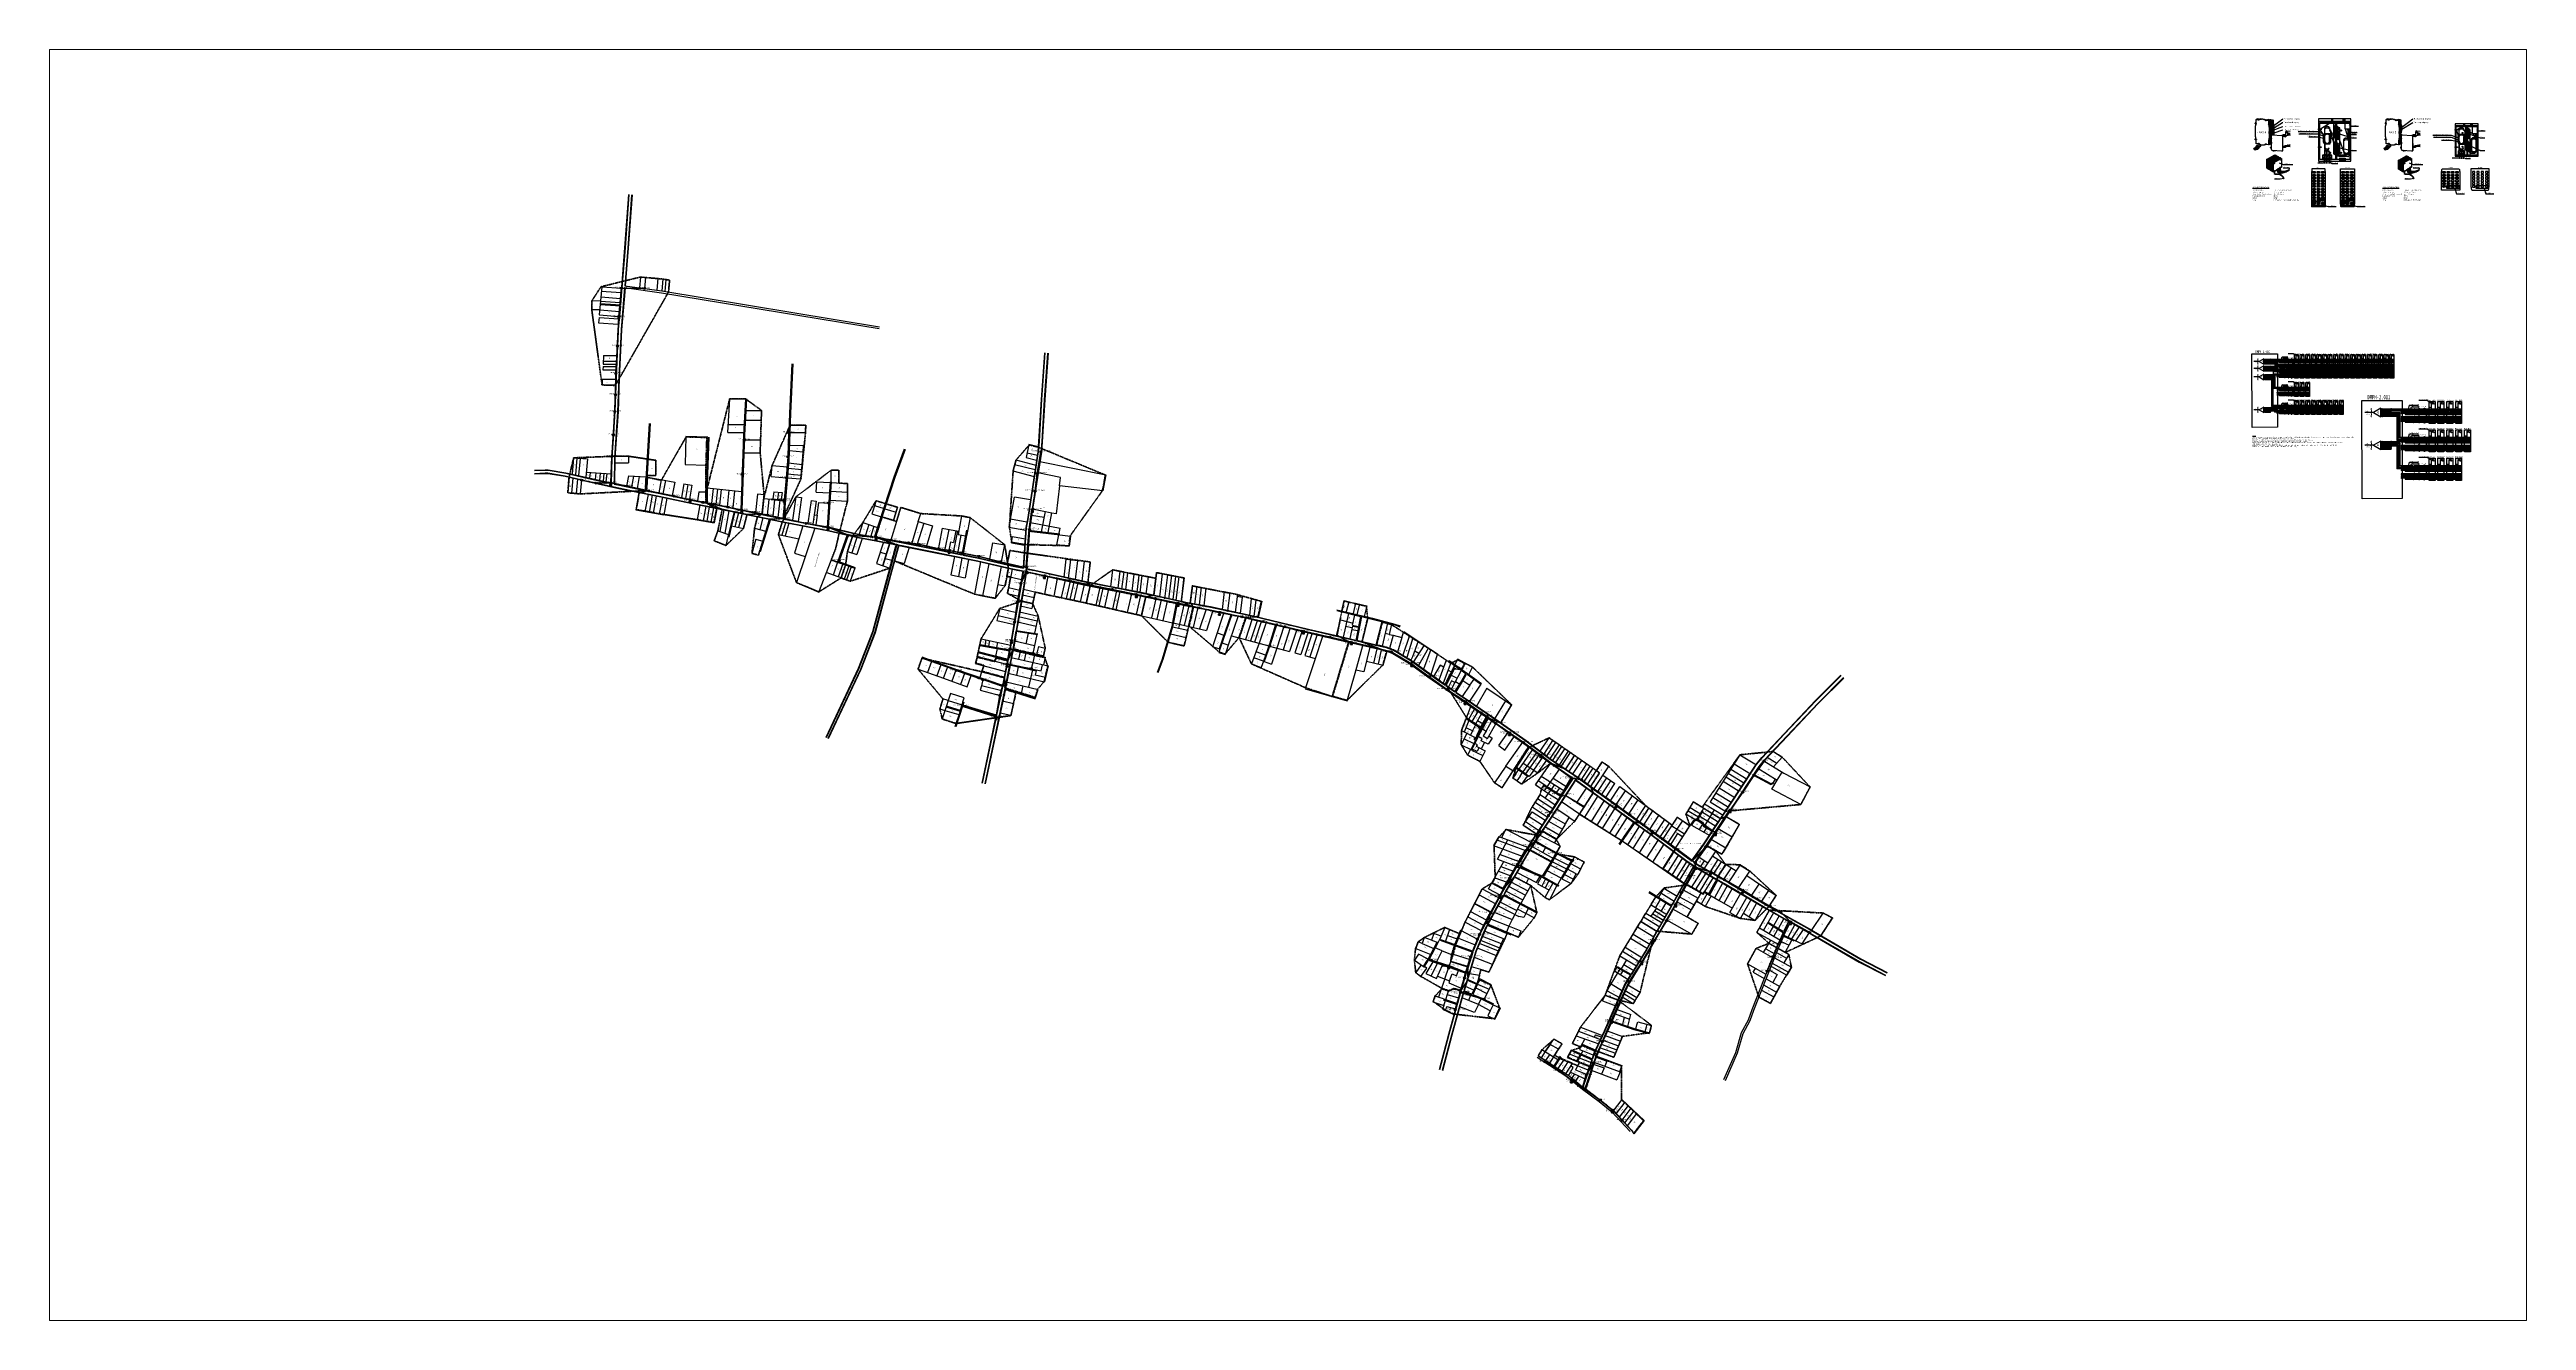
# Model space of a CAD drawing. Header units: metres. Extents: x 13679654 to 13688052, y 67972 to 70803.
# Drawn here: x 13679654 to 13685167, y 67972 to 70803 of the extents above; entities that cross this region are included whole.
import ezdxf
from ezdxf import colors
from ezdxf.entities.mleader import LeaderData, LeaderLine
from ezdxf.enums import TextEntityAlignment as Align
from ezdxf.math import Vec2, Vec3

# ---------------------------------------------------------------- set-up
doc = ezdxf.new("R2010")
doc.units = ezdxf.units.M
doc.header["$MEASUREMENT"] = 0
doc.linetypes.add('PHANTOM2', pattern=[1.25, 0.625, -0.125, 0.125, -0.125, 0.125, -0.125])
for name, color, linetype in [('Base Map', 251, 'Continuous'), ('EXISTING POLE', 16, 'Continuous'), ('FAT', 30, 'Continuous'), ('FAT CODE', 7, 'Continuous'), ('FAT DWG', 1, 'Continuous'), ('FAT SP', 7, 'Continuous'), ('FDT DWG', 12, 'Continuous'), ('FDT SP', 7, 'Continuous'), ('FDT STRUCTURE', 7, 'Continuous'), ('Home Number', 6, 'Continuous'), ('lcp1_f1', 50, 'Continuous'), ('Line', 1, 'Continuous'), ('moniter core', 6, 'Continuous'), ('napf1-f15', 20, 'Continuous'), ('NEW POLE 7-2.5', 6, 'Continuous'), ('NEW POLE 7-3', 4, 'Continuous'), ('NEW POLE 7-4', 3, 'Continuous'), ('Regular LCP ID', 7, 'Continuous'), ('SPAN CABLE', 3, 'Continuous')]:
    doc.layers.add(name, color=color, linetype=linetype)
for name, color, linetype, lineweight in [('Expansion Core', 8, 'Continuous', 5), ('Expansion Cores', 7, 'Continuous', 13), ('FAT AREA', 134, 'PHANTOM2', 40), ('FAT AREA FDT 1', 134, 'PHANTOM2', 40), ('FAT INFO', 160, 'Continuous', 9), ('FO 24 CORE', 3, 'Continuous', 50), ('Service Core', 7, 'Continuous', 13), ('SLING WIRE', 4, 'Continuous', 35), ('XXX.XXX - Cable Line A (FO Cable 24C_2T) - AE', 3, 'Continuous', 35), ('XXX.XXX - Cable Line C (FO Cable 48C_2T) - AE', 192, 'Continuous', 35)]:
    doc.layers.add(name, color=color, linetype=linetype, lineweight=lineweight)
doc.layers.add('FO 48 CORE', color=7, linetype='Continuous', lineweight=50, true_color=0x8000a0)
doc.styles.add('FS', font='SimSun.ttf', dxfattribs={"width": 0.7})
doc.styles.add('Mark', font='arial.ttf', dxfattribs={"width": 0.8, "height": 2.5})
doc.styles.add('ROMANS', font='romans.shx', dxfattribs={"width": 1.2})
doc.styles.get("Standard").update_dxf_attribs({"font": 'arial.ttf'})
doc.styles.add('Times-Roman', font='times.ttf')
doc.styles.add('Title Block 3', font='dgn003.shx')
doc.dimstyles.new('DIN', dxfattribs={"dimtxt": 2.5, "dimasz": 2.5, "dimexe": 1.25, "dimexo": 0.625, "dimtad": 1, "dimtih": 1, "dimdec": 4, "dimdsep": 46, "dimlunit": 6, "dimtxsty": 'Standard', "dimcen": 2.5, "dimadec": 0, "dimazin": 0, "dimtfac": 1, "dimtdec": 4, "dimtmove": 0, "dimatfit": 3, "dimfxl": 1, "dimtvp": 1, "dimtolj": 1, "dimtzin": 0, "dimarcsym": 0})
doc.dimstyles.new('EMR', dxfattribs={"dimtxt": 1.5, "dimasz": 0.18, "dimexe": 0.18, "dimexo": 0.0625, "dimgap": 0.09, "dimtad": 0, "dimdec": 0, "dimzin": 0, "dimdsep": 46, "dimtxsty": 'Standard', "dimcen": 0.09, "dimse1": 1, "dimse2": 1, "dimsd1": 1, "dimsd2": 1, "dimadec": 0, "dimazin": 0, "dimtfac": 1, "dimtdec": 0, "dimtofl": 0, "dimtmove": 0, "dimatfit": 3, "dimfxl": 1, "dimtolj": 1, "dimtzin": 0, "dimarcsym": 0})
doc.dimstyles.new('ISO-25', dxfattribs={"dimtxt": 2.5, "dimasz": 2.5, "dimexe": 1.25, "dimexo": 0.625, "dimtad": 1, "dimtxsty": 'Standard', "dimcen": 2.5, "dimadec": 0, "dimazin": 0, "dimtfac": 1, "dimtmove": 0, "dimatfit": 3, "dimfxl": 1, "dimarcsym": 0})
doc.dimstyles.get("Standard").update_dxf_attribs({"dimtxt": 0.18, "dimasz": 0.18, "dimexe": 0.18, "dimexo": 0.0625, "dimgap": 0.09, "dimtad": 0, "dimtih": 1, "dimtoh": 1, "dimdec": 4, "dimzin": 0, "dimdsep": 46, "dimtxsty": 'Standard', "dimcen": 0.09, "dimadec": 0, "dimazin": 0, "dimtfac": 1, "dimtdec": 4, "dimtofl": 0, "dimtmove": 0, "dimatfit": 3, "dimfxl": 1, "dimtolj": 1, "dimtzin": 0, "dimarcsym": 0})

# ---------------------------------------------------------------- blocks, each defined once
blk = doc.blocks.new('*U7')
h = blk.add_hatch(color=2)
h.dxf.hatch_style = 1
h.paths.add_polyline_path([(0.2, 2), (0.2, -2), (2.1, 0)])
h = blk.add_hatch(color=256)
h.dxf.hatch_style = 1
h.paths.add_polyline_path([(2.5, 3.5, 1), (5, 3.5, 1)])
for points in [[(0, 2.2), (7.5, 2.2), (7.5, -2.2), (0, -2.2)], [(0.2, 2), (7.2, 2), (7.2, -2), (0.2, -2)]]:
    blk.add_lwpolyline(points, close=True)
at = {"color": 2}
blk.add_lwpolyline([(0.2, 2), (0.2, -2), (2.1, 0)], close=True, dxfattribs=at)
blk.add_circle((3.7, 3.5), 1.22)
at = {"color": 7}
blk.add_attdef('FDT', text='', height=3, dxfattribs=at).set_placement((4.5, 0), align=Align.MIDDLE_CENTER)
blk = doc.blocks.new('*U11')
h = blk.add_hatch(color=2)
h.dxf.hatch_style = 1
h.paths.add_polyline_path([(0.2, -2), (0.2, 2), (2.1, 0)])
for points in [[(0, -2.3), (7.5, -2.3), (7.5, 2.2), (0, 2.2)], [(0.2, -2), (7.2, -2), (7.2, 2), (0.2, 2)]]:
    blk.add_lwpolyline(points, close=True)
at = {"color": 2}
blk.add_lwpolyline([(0.2, -2), (0.2, 2), (2.1, 0)], close=True, dxfattribs=at)
at = {"color": 7}
blk.add_attdef('FAT', text='', height=3, rotation=360, dxfattribs=at).set_placement((4.7, 0), align=Align.MIDDLE_CENTER)
blk.add_attdef('FAT_ID', text='', height=3, rotation=360, dxfattribs=at).set_placement((0, -4.5), align=Align.MIDDLE_LEFT)
blk = doc.blocks.new('*U14')
at = {"color": 0, "linetype": 'ByBlock', "lineweight": -2}
for points in [[(-1.6, 1.6), (1.6, -1.6)], [(-1.6, -1.6), (1.6, 1.6)]]:
    blk.add_lwpolyline(points, dxfattribs=at)
blk.add_circle((0, 0), 2.24, dxfattribs=at)
blk = doc.blocks.new('*U16')
at = {"color": 0, "linetype": 'ByBlock', "lineweight": -2}
blk.add_circle((0, 0), 2.24, dxfattribs=at)
at = {"color": 0, "linetype": 'ByBlock', "lineweight": -2, "style": 'Title Block 3', "width": 0.799091}
for s, p in [('NP7', (0, 0.6)), ("2.5'", (0.3, -1))]:
    blk.add_text(s, height=1.49, dxfattribs=at).set_placement(p, align=Align.MIDDLE_CENTER)
blk = doc.blocks.new('*U15')
at = {"color": 0, "linetype": 'ByBlock', "lineweight": -2}
blk.add_circle((0, 0), 2.24, dxfattribs=at)
at = {"color": 0, "linetype": 'ByBlock', "lineweight": -2, "style": 'Title Block 3', "width": 0.799091}
for s, p in [('NP7', (0, 0.6)), ("4'", (0, -1.3))]:
    blk.add_text(s, height=1.49, dxfattribs=at).set_placement(p, align=Align.MIDDLE_CENTER)
blk = doc.blocks.new('*U13')
at = {"color": 0, "linetype": 'ByBlock', "lineweight": -2}
blk.add_circle((0, 0), 2.24, dxfattribs=at)
at = {"color": 0, "linetype": 'ByBlock', "lineweight": -2, "style": 'Title Block 3', "width": 0.799091}
for s, p in [('NP7', (0, 0.6)), ("3'", (0, -1.3))]:
    blk.add_text(s, height=1.49, dxfattribs=at).set_placement(p, align=Align.MIDDLE_CENTER)
blk = doc.blocks.new('*D191')
at = {"layer": 'Defpoints', "color": 0, "transparency": 16777216}
for p in [(13683421.8, 69149.8), (13683423, 69148.9), (13683394.8, 69108.7)]:
    blk.add_point(p, dxfattribs=at)
at = {"layer": 'SPAN CABLE', "color": 0, "transparency": 16777216, "insert": (13683407.7, 69129.7), "char_height": 1.5, "attachment_point": 5, "rotation": 54.9533}
blk.add_mtext('\\A1;49m', dxfattribs=at)
blk = doc.blocks.new('*D192')
at = {"layer": 'Defpoints', "color": 0, "transparency": 16777216}
for p in [(13683423, 69148.9), (13683446, 69186.7), (13683447.2, 69185.9)]:
    blk.add_point(p, dxfattribs=at)
at = {"layer": 'SPAN CABLE', "color": 0, "transparency": 16777216, "insert": (13683433.9, 69168.2), "char_height": 1.5, "attachment_point": 5, "rotation": 56.7789}
blk.add_mtext('\\A1;44m', dxfattribs=at)
blk = doc.blocks.new('*D193')
at = {"layer": 'Defpoints', "color": 0, "transparency": 16777216}
for p in [(13683469.3, 69218.7), (13683470.5, 69217.8), (13683447.2, 69185.9)]:
    blk.add_point(p, dxfattribs=at)
at = {"layer": 'SPAN CABLE', "color": 0, "transparency": 16777216, "insert": (13683457.6, 69202.7), "char_height": 1.5, "attachment_point": 5, "rotation": 53.884}
blk.add_mtext('\\A1;40m', dxfattribs=at)
blk = doc.blocks.new('*D194')
at = {"layer": 'Defpoints', "color": 0, "transparency": 16777216}
for p in [(13683100.2, 69149.7), (13683101.1, 69151), (13683140.7, 69120.3)]:
    blk.add_point(p, dxfattribs=at)
at = {"layer": 'SPAN CABLE', "color": 0, "transparency": 16777216, "insert": (13683121.3, 69136.2), "char_height": 1.5, "attachment_point": 5, "rotation": 323.9725}
blk.add_mtext('\\A1;50m', dxfattribs=at)
blk = doc.blocks.new('*D195')
at = {"layer": 'Defpoints', "color": 0, "transparency": 16777216}
for p in [(13683063.6, 69175.8), (13683064.5, 69177), (13683100.2, 69149.7)]:
    blk.add_point(p, dxfattribs=at)
at = {"layer": 'SPAN CABLE', "color": 0, "transparency": 16777216, "insert": (13683082.8, 69164), "char_height": 1.5, "attachment_point": 5, "rotation": 324.5786}
blk.add_mtext('\\A1;45m', dxfattribs=at)
blk = doc.blocks.new('*D196')
at = {"layer": 'Defpoints', "color": 0, "transparency": 16777216}
for p in [(13683320.3, 69087.3), (13683321.1, 69088.5), (13683361.7, 69058.1)]:
    blk.add_point(p, dxfattribs=at)
at = {"layer": 'SPAN CABLE', "color": 0, "transparency": 16777216, "insert": (13683341.9, 69073.9), "char_height": 1.5, "attachment_point": 5, "rotation": 324.8257}
blk.add_mtext('\\A1;51m', dxfattribs=at)
blk = doc.blocks.new('*D197')
at = {"layer": 'Defpoints', "color": 0, "transparency": 16777216}
for p in [(13683040.7, 69180.9), (13683041, 69182.3), (13683063.6, 69175.8)]:
    blk.add_point(p, dxfattribs=at)
at = {"layer": 'SPAN CABLE', "color": 0, "transparency": 16777216, "insert": (13683052.5, 69179.8), "char_height": 1.5, "attachment_point": 5, "rotation": 347.4824}
blk.add_mtext('\\A1;24m', dxfattribs=at)
blk = doc.blocks.new('*D198')
at = {"layer": 'Defpoints', "color": 0, "transparency": 16777216}
for p in [(13682982.2, 68547.9), (13683014.6, 68527.6), (13683015.4, 68528.9)]:
    blk.add_point(p, dxfattribs=at)
at = {"layer": 'SPAN CABLE', "color": 0, "transparency": 16777216, "insert": (13682999.2, 68539), "char_height": 1.5, "attachment_point": 5, "rotation": 327.9114}
blk.add_mtext('\\A1;38m', dxfattribs=at)
blk = doc.blocks.new('*D199')
at = {"layer": 'Defpoints', "color": 0, "transparency": 16777216}
for p in [(13683014.6, 68527.6), (13683041.6, 68507.2), (13683042.5, 68508.4)]:
    blk.add_point(p, dxfattribs=at)
at = {"layer": 'SPAN CABLE', "color": 0, "transparency": 16777216, "insert": (13683029, 68518.6), "char_height": 1.5, "attachment_point": 5, "rotation": 322.928}
blk.add_mtext('\\A1;34m', dxfattribs=at)
blk = doc.blocks.new('*D200')
at = {"layer": 'Defpoints', "color": 0, "transparency": 16777216}
for p in [(13683132.7, 68440.6), (13683154.3, 68417.6), (13683155.4, 68418.6)]:
    blk.add_point(p, dxfattribs=at)
at = {"layer": 'SPAN CABLE', "color": 0, "transparency": 16777216, "insert": (13683144.6, 68430.1), "char_height": 1.5, "attachment_point": 5, "rotation": 313.2155}
blk.add_mtext('\\A1;32m', dxfattribs=at)
blk = doc.blocks.new('*D201')
at = {"layer": 'Defpoints', "color": 0, "transparency": 16777216}
for p in [(13683529, 68859.7), (13683571.5, 68835.9), (13683572.2, 68837.2)]:
    blk.add_point(p, dxfattribs=at)
at = {"layer": 'SPAN CABLE', "color": 0, "transparency": 16777216, "insert": (13683551, 68849.1), "char_height": 1.5, "attachment_point": 5, "rotation": 330.6866}
blk.add_mtext('\\A1;49m', dxfattribs=at)
blk = doc.blocks.new('*D202')
at = {"layer": 'Defpoints', "color": 0, "transparency": 16777216}
for p in [(13683490.1, 68782.3), (13683475.5, 68750.6), (13683476.9, 68750)]:
    blk.add_point(p, dxfattribs=at)
at = {"layer": 'SPAN CABLE', "color": 0, "transparency": 16777216, "insert": (13683482.1, 68766.7), "char_height": 1.5, "attachment_point": 5, "rotation": 67.6865}
blk.add_mtext('\\A1;35m', dxfattribs=at)
blk = doc.blocks.new('*D203')
at = {"layer": 'Defpoints', "color": 0, "transparency": 16777216}
for p in [(13681194, 69855.9), (13681195.5, 69855.8), (13681194.6, 69776.5)]:
    blk.add_point(p, dxfattribs=at)
at = {"layer": 'SPAN CABLE', "color": 0, "transparency": 16777216, "insert": (13681193.6, 69816.2), "char_height": 1.5, "attachment_point": 5, "rotation": 89.3665}
blk.add_mtext('\\A1;79m', dxfattribs=at)
blk = doc.blocks.new('*D204')
at = {"layer": 'Defpoints', "color": 0, "transparency": 16777216}
for p in [(13681198.8, 69933.6), (13681200.3, 69933.6), (13681195.5, 69855.8)]:
    blk.add_point(p, dxfattribs=at)
at = {"layer": 'SPAN CABLE', "color": 0, "transparency": 16777216, "insert": (13681196.4, 69894.8), "char_height": 1.5, "attachment_point": 5, "rotation": 86.4485}
blk.add_mtext('\\A1;78m', dxfattribs=at)
blk = doc.blocks.new('*D205')
at = {"layer": 'Defpoints', "color": 0, "transparency": 16777216}
for p in [(13681292.4, 69849.1), (13681293.9, 69848.9), (13681289.7, 69799.6)]:
    blk.add_point(p, dxfattribs=at)
at = {"layer": 'SPAN CABLE', "color": 0, "transparency": 16777216, "insert": (13681290.3, 69824.4), "char_height": 1.5, "attachment_point": 5, "rotation": 85.1256}
blk.add_mtext('\\A1;49m', dxfattribs=at)
blk = doc.blocks.new('*D206')
at = {"layer": 'Defpoints', "color": 0, "transparency": 16777216}
for p in [(13681296, 69895.4), (13681297.5, 69895.3), (13681293.9, 69848.9)]:
    blk.add_point(p, dxfattribs=at)
at = {"layer": 'SPAN CABLE', "color": 0, "transparency": 16777216, "insert": (13681294.2, 69872.2), "char_height": 1.5, "attachment_point": 5, "rotation": 85.6098}
blk.add_mtext('\\A1;47m', dxfattribs=at)
blk = doc.blocks.new('*D207')
at = {"layer": 'Defpoints', "color": 0, "transparency": 16777216}
for p in [(13681297.8, 69949.3), (13681299.3, 69949.3), (13681297.5, 69895.3)]:
    blk.add_point(p, dxfattribs=at)
at = {"layer": 'SPAN CABLE', "color": 0, "transparency": 16777216, "insert": (13681296.9, 69922.3), "char_height": 1.5, "attachment_point": 5, "rotation": 88.0374}
blk.add_mtext('\\A1;54m', dxfattribs=at)
blk = doc.blocks.new('*D208')
at = {"layer": 'Defpoints', "color": 0, "transparency": 16777216}
for p in [(13681845.8, 69819.2), (13681847.3, 69819), (13681841.5, 69778.5)]:
    blk.add_point(p, dxfattribs=at)
at = {"layer": 'SPAN CABLE', "color": 0, "transparency": 16777216, "insert": (13681842.9, 69799), "char_height": 1.5, "attachment_point": 5, "rotation": 81.9233}
blk.add_mtext('\\A1;41m', dxfattribs=at)
blk = doc.blocks.new('*D209')
at = {"layer": 'Defpoints', "color": 0, "transparency": 16777216}
for p in [(13681850.8, 69858.8), (13681852.3, 69858.6), (13681847.3, 69819)]:
    blk.add_point(p, dxfattribs=at)
at = {"layer": 'SPAN CABLE', "color": 0, "transparency": 16777216, "insert": (13681848.3, 69839), "char_height": 1.5, "attachment_point": 5, "rotation": 82.7585}
blk.add_mtext('\\A1;40m', dxfattribs=at)
blk = doc.blocks.new('*D210')
at = {"layer": 'Defpoints', "color": 0, "transparency": 16777216}
for p in [(13681852.3, 69858.6), (13681858.9, 69907), (13681860.4, 69906.8)]:
    blk.add_point(p, dxfattribs=at)
at = {"layer": 'SPAN CABLE', "color": 0, "transparency": 16777216, "insert": (13681854.9, 69882.9), "char_height": 1.5, "attachment_point": 5, "rotation": 80.418}
blk.add_mtext('\\A1;49m', dxfattribs=at)
blk = doc.blocks.new('*D211')
at = {"layer": 'Defpoints', "color": 0, "transparency": 16777216}
for p in [(13680926.6, 70272.8), (13680926.6, 70271.3), (13680977.8, 70270.2)]:
    blk.add_point(p, dxfattribs=at)
at = {"layer": 'SPAN CABLE', "color": 0, "transparency": 16777216, "insert": (13680952.2, 70272.3), "char_height": 1.5, "attachment_point": 5, "rotation": 358.8341}
blk.add_mtext('\\A1;51m', dxfattribs=at)
blk = doc.blocks.new('*D212')
at = {"layer": 'Defpoints', "color": 0, "transparency": 16777216}
for p in [(13680926.6, 70271.3), (13680919.8, 70208.5), (13680921.3, 70208.3)]:
    blk.add_point(p, dxfattribs=at)
at = {"layer": 'SPAN CABLE', "color": 0, "transparency": 16777216, "insert": (13680922.4, 70239.9), "char_height": 1.5, "attachment_point": 5, "rotation": 85.1889}
blk.add_mtext('\\A1;63m', dxfattribs=at)
blk = doc.blocks.new('*D213')
at = {"layer": 'Defpoints', "color": 0, "transparency": 16777216}
for p in [(13680870.6, 69838.4), (13680870.6, 69836.9), (13680903.2, 69837.4)]:
    blk.add_point(p, dxfattribs=at)
at = {"layer": 'SPAN CABLE', "color": 0, "transparency": 16777216, "insert": (13680886.9, 69838.6), "char_height": 1.5, "attachment_point": 5, "rotation": 0.8068}
blk.add_mtext('\\A1;33m', dxfattribs=at)
blk = doc.blocks.new('*D214')
at = {"layer": 'Defpoints', "color": 0, "transparency": 16777216}
for p in [(13680838.1, 69843.7), (13680838.4, 69845.2), (13680870.6, 69836.9)]:
    blk.add_point(p, dxfattribs=at)
at = {"layer": 'SPAN CABLE', "color": 0, "transparency": 16777216, "insert": (13680854.7, 69841.8), "char_height": 1.5, "attachment_point": 5, "rotation": 348.1598}
blk.add_mtext('\\A1;33m', dxfattribs=at)
blk = doc.blocks.new('*D215')
at = {"layer": 'Defpoints', "color": 0, "transparency": 16777216}
for p in [(13681431.1, 69720.7), (13681410.1, 69665.4), (13681411.5, 69664.9)]:
    blk.add_point(p, dxfattribs=at)
at = {"layer": 'SPAN CABLE', "color": 0, "transparency": 16777216, "insert": (13681419.9, 69693.3), "char_height": 1.5, "attachment_point": 5, "rotation": 70.6557}
blk.add_mtext('\\A1;59m', dxfattribs=at)
blk = doc.blocks.new('*D216')
at = {"layer": 'Defpoints', "color": 0, "transparency": 16777216}
for p in [(13681386.8, 69792.3), (13681388.3, 69792.3), (13681386.9, 69739)]:
    blk.add_point(p, dxfattribs=at)
at = {"layer": 'SPAN CABLE', "color": 0, "transparency": 16777216, "insert": (13681386.1, 69765.7), "char_height": 1.5, "attachment_point": 5, "rotation": 88.5414}
blk.add_mtext('\\A1;53m', dxfattribs=at)
blk = doc.blocks.new('*D217')
at = {"layer": 'Defpoints', "color": 0, "transparency": 16777216}
for p in [(13681731.2, 69399.2), (13681731.6, 69400.6), (13681775.6, 69386)]:
    blk.add_point(p, dxfattribs=at)
at = {"layer": 'SPAN CABLE', "color": 0, "transparency": 16777216, "insert": (13681753.8, 69394), "char_height": 1.5, "attachment_point": 5, "rotation": 343.4968}
blk.add_mtext('\\A1;46m', dxfattribs=at)
blk = doc.blocks.new('*D218')
at = {"layer": 'Defpoints', "color": 0, "transparency": 16777216}
for p in [(13681672.4, 69419.4), (13681672.9, 69420.8), (13681731.2, 69399.2)]:
    blk.add_point(p, dxfattribs=at)
at = {"layer": 'SPAN CABLE', "color": 0, "transparency": 16777216, "insert": (13681702.3, 69410.7), "char_height": 1.5, "attachment_point": 5, "rotation": 341.0031}
blk.add_mtext('\\A1;62m', dxfattribs=at)
blk = doc.blocks.new('*D219')
at = {"layer": 'Defpoints', "color": 0, "transparency": 16777216}
for p in [(13681686.1, 69340.5), (13681686.6, 69341.9), (13681761, 69316.4)]:
    blk.add_point(p, dxfattribs=at)
at = {"layer": 'SPAN CABLE', "color": 0, "transparency": 16777216, "insert": (13681724, 69329.9), "char_height": 1.5, "attachment_point": 5, "rotation": 342.2029}
blk.add_mtext('\\A1;79m', dxfattribs=at)
blk = doc.blocks.new('*D220')
at = {"layer": 'Defpoints', "color": 0, "transparency": 16777216}
for p in [(13681785.1, 69433.5), (13681839.1, 69423.4), (13681839.4, 69424.9)]:
    blk.add_point(p, dxfattribs=at)
at = {"layer": 'SPAN CABLE', "color": 0, "transparency": 16777216, "insert": (13681812.4, 69429.9), "char_height": 1.5, "attachment_point": 5, "rotation": 349.4111}
blk.add_mtext('\\A1;55m', dxfattribs=at)
blk = doc.blocks.new('*D221')
at = {"layer": 'Defpoints', "color": 0, "transparency": 16777216}
for p in [(13681791.8, 69467.1), (13681842.2, 69457.5), (13681842.5, 69459)]:
    blk.add_point(p, dxfattribs=at)
at = {"layer": 'SPAN CABLE', "color": 0, "transparency": 16777216, "insert": (13681817.3, 69463.8), "char_height": 1.5, "attachment_point": 5, "rotation": 349.1842}
blk.add_mtext('\\A1;51m', dxfattribs=at)
blk = doc.blocks.new('*D222')
at = {"layer": 'Defpoints', "color": 0, "transparency": 16777216}
for p in [(13682794.3, 68702.4), (13682794.7, 68703.8), (13682846.8, 68687.4)]:
    blk.add_point(p, dxfattribs=at)
at = {"layer": 'SPAN CABLE', "color": 0, "transparency": 16777216, "insert": (13682820.9, 68696.3), "char_height": 1.5, "attachment_point": 5, "rotation": 344.1361}
blk.add_mtext('\\A1;55m', dxfattribs=at)
blk = doc.blocks.new('*D223')
at = {"layer": 'Defpoints', "color": 0, "transparency": 16777216}
for p in [(13682794.3, 68702.4), (13682781.1, 68664.2), (13682782.6, 68663.7)]:
    blk.add_point(p, dxfattribs=at)
at = {"layer": 'SPAN CABLE', "color": 0, "transparency": 16777216, "insert": (13682787, 68683.5), "char_height": 1.5, "attachment_point": 5, "rotation": 73.1109}
blk.add_mtext('\\A1;40m', dxfattribs=at)
blk = doc.blocks.new('*D224')
at = {"layer": 'Defpoints', "color": 0, "transparency": 16777216}
for p in [(13683008, 69011.9), (13683008.6, 69013.3), (13683043.5, 68996.8)]:
    blk.add_point(p, dxfattribs=at)
at = {"layer": 'SPAN CABLE', "color": 0, "transparency": 16777216, "insert": (13683026.3, 69005.7), "char_height": 1.5, "attachment_point": 5, "rotation": 336.913}
blk.add_mtext('\\A1;39m', dxfattribs=at)
blk = doc.blocks.new('*D225')
at = {"layer": 'Defpoints', "color": 0, "transparency": 16777216}
for p in [(13682961.3, 69039.5), (13682962, 69040.8), (13683008, 69011.9)]:
    blk.add_point(p, dxfattribs=at)
at = {"layer": 'SPAN CABLE', "color": 0, "transparency": 16777216, "insert": (13682985.4, 69027), "char_height": 1.5, "attachment_point": 5, "rotation": 329.4721}
blk.add_mtext('\\A1;54m', dxfattribs=at)
blk = doc.blocks.new('*D226')
at = {"layer": 'Defpoints', "color": 0, "transparency": 16777216}
for p in [(13682827.5, 69266.8), (13682836.7, 69290.8), (13682838.1, 69290.2)]:
    blk.add_point(p, dxfattribs=at)
at = {"layer": 'SPAN CABLE', "color": 0, "transparency": 16777216, "insert": (13682831.4, 69279.1), "char_height": 1.5, "attachment_point": 5, "rotation": 65.5216}
blk.add_mtext('\\A1;26m', dxfattribs=at)
blk = doc.blocks.new('*D227')
at = {"layer": 'Defpoints', "color": 0, "transparency": 16777216}
for p in [(13682851.5, 69318.8), (13682852.8, 69318.1), (13682838.1, 69290.2)]:
    blk.add_point(p, dxfattribs=at)
at = {"layer": 'SPAN CABLE', "color": 0, "transparency": 16777216, "insert": (13682844.1, 69304.9), "char_height": 1.5, "attachment_point": 5, "rotation": 62.2223}
blk.add_mtext('\\A1;32m', dxfattribs=at)
blk = doc.blocks.new('*D228')
at = {"layer": 'Defpoints', "color": 0, "transparency": 16777216}
for p in [(13682921.4, 68987.7), (13682922.1, 68989), (13682971.5, 68961.6)]:
    blk.add_point(p, dxfattribs=at)
at = {"layer": 'SPAN CABLE', "color": 0, "transparency": 16777216, "insert": (13682947.1, 68976), "char_height": 1.5, "attachment_point": 5, "rotation": 332.4654}
blk.add_mtext('\\A1;56m', dxfattribs=at)
blk = doc.blocks.new('*D229')
at = {"layer": 'Defpoints', "color": 0, "transparency": 16777216}
for p in [(13682369.6, 69474), (13682383.1, 69521.6), (13682384.5, 69521.1)]:
    blk.add_point(p, dxfattribs=at)
at = {"layer": 'SPAN CABLE', "color": 0, "transparency": 16777216, "insert": (13682375.6, 69498), "char_height": 1.5, "attachment_point": 5, "rotation": 72.3879}
blk.add_mtext('\\A1;49m', dxfattribs=at)
blk = doc.blocks.new('*D230')
at = {"layer": 'Defpoints', "color": 0, "transparency": 16777216}
for p in [(13682728.7, 68774.3), (13682729.2, 68775.8), (13682768.2, 68761.9)]:
    blk.add_point(p, dxfattribs=at)
at = {"layer": 'SPAN CABLE', "color": 0, "transparency": 16777216, "insert": (13682748.9, 68769.5), "char_height": 1.5, "attachment_point": 5, "rotation": 342.4978}
blk.add_mtext('\\A1;41m', dxfattribs=at)
blk = doc.blocks.new('*D231')
at = {"layer": 'Defpoints', "color": 0, "transparency": 16777216}
for p in [(13681828, 69639.6), (13681868.7, 69630.8), (13681869, 69632.3)]:
    blk.add_point(p, dxfattribs=at)
at = {"layer": 'SPAN CABLE', "color": 0, "transparency": 16777216, "insert": (13681848.7, 69636.6), "char_height": 1.5, "attachment_point": 5, "rotation": 347.8874}
blk.add_mtext('\\A1;42m', dxfattribs=at)
blk = doc.blocks.new('*D232')
at = {"layer": 'Defpoints', "color": 0, "transparency": 16777216}
for p in [(13681868.7, 69630.8), (13681922.9, 69619.7), (13681923.2, 69621.1)]:
    blk.add_point(p, dxfattribs=at)
at = {"layer": 'SPAN CABLE', "color": 0, "transparency": 16777216, "insert": (13681896.1, 69626.7), "char_height": 1.5, "attachment_point": 5, "rotation": 348.3863}
blk.add_mtext('\\A1;55m', dxfattribs=at)
blk = doc.blocks.new('*D233')
at = {"layer": 'Defpoints', "color": 0, "transparency": 16777216}
for p in [(13681922.9, 69619.7), (13681963.6, 69611.5), (13681963.9, 69613)]:
    blk.add_point(p, dxfattribs=at)
at = {"layer": 'SPAN CABLE', "color": 0, "transparency": 16777216, "insert": (13681943.5, 69617.1), "char_height": 1.5, "attachment_point": 5, "rotation": 348.6894}
blk.add_mtext('\\A1;41m', dxfattribs=at)
blk = doc.blocks.new('*D234')
at = {"layer": 'Defpoints', "color": 0, "transparency": 16777216}
for p in [(13681963.6, 69611.5), (13682019.1, 69600.3), (13682019.4, 69601.8)]:
    blk.add_point(p, dxfattribs=at)
at = {"layer": 'SPAN CABLE', "color": 0, "transparency": 16777216, "insert": (13681991.7, 69607.4), "char_height": 1.5, "attachment_point": 5, "rotation": 348.5968}
blk.add_mtext('\\A1;57m', dxfattribs=at)
blk = doc.blocks.new('*D235')
at = {"layer": 'Defpoints', "color": 0, "transparency": 16777216}
for p in [(13682019.1, 69600.3), (13682072.3, 69588.6), (13682072.7, 69590.1)]:
    blk.add_point(p, dxfattribs=at)
at = {"layer": 'SPAN CABLE', "color": 0, "transparency": 16777216, "insert": (13682046.1, 69595.9), "char_height": 1.5, "attachment_point": 5, "rotation": 347.5733}
blk.add_mtext('\\A1;54m', dxfattribs=at)
blk = doc.blocks.new('*D236')
at = {"layer": 'Defpoints', "color": 0, "transparency": 16777216}
for p in [(13682072.3, 69588.6), (13682114.6, 69580.3), (13682114.9, 69581.7)]:
    blk.add_point(p, dxfattribs=at)
at = {"layer": 'SPAN CABLE', "color": 0, "transparency": 16777216, "insert": (13682093.8, 69585.9), "char_height": 1.5, "attachment_point": 5, "rotation": 348.8173}
blk.add_mtext('\\A1;43m', dxfattribs=at)
blk = doc.blocks.new('*D237')
at = {"layer": 'Defpoints', "color": 0, "transparency": 16777216}
for p in [(13682114.6, 69580.3), (13682166.1, 69569.3), (13682166.4, 69570.8)]:
    blk.add_point(p, dxfattribs=at)
at = {"layer": 'SPAN CABLE', "color": 0, "transparency": 16777216, "insert": (13682140.7, 69576.3), "char_height": 1.5, "attachment_point": 5, "rotation": 348.039}
blk.add_mtext('\\A1;53m', dxfattribs=at)
blk = doc.blocks.new('*D238')
at = {"layer": 'Defpoints', "color": 0, "transparency": 16777216}
for p in [(13682166.1, 69569.3), (13682212.2, 69559.4), (13682212.5, 69560.9)]:
    blk.add_point(p, dxfattribs=at)
at = {"layer": 'SPAN CABLE', "color": 0, "transparency": 16777216, "insert": (13682189.5, 69565.8), "char_height": 1.5, "attachment_point": 5, "rotation": 347.8421}
blk.add_mtext('\\A1;47m', dxfattribs=at)
blk = doc.blocks.new('*D239')
at = {"layer": 'Defpoints', "color": 0, "transparency": 16777216}
for p in [(13682212.2, 69559.4), (13682257.8, 69549.1), (13682258.2, 69550.5)]:
    blk.add_point(p, dxfattribs=at)
at = {"layer": 'SPAN CABLE', "color": 0, "transparency": 16777216, "insert": (13682235.3, 69555.7), "char_height": 1.5, "attachment_point": 5, "rotation": 347.2119}
blk.add_mtext('\\A1;47m', dxfattribs=at)
blk = doc.blocks.new('*D240')
at = {"layer": 'Defpoints', "color": 0, "transparency": 16777216}
for p in [(13682257.8, 69549.1), (13682307.8, 69539.1), (13682308.1, 69540.5)]:
    blk.add_point(p, dxfattribs=at)
at = {"layer": 'SPAN CABLE', "color": 0, "transparency": 16777216, "insert": (13682283.1, 69545.5), "char_height": 1.5, "attachment_point": 5, "rotation": 348.6919}
blk.add_mtext('\\A1;51m', dxfattribs=at)
blk = doc.blocks.new('*D241')
at = {"layer": 'Defpoints', "color": 0, "transparency": 16777216}
for p in [(13682307.8, 69539.1), (13682354.2, 69528.8), (13682354.5, 69530.2)]:
    blk.add_point(p, dxfattribs=at)
at = {"layer": 'SPAN CABLE', "color": 0, "transparency": 16777216, "insert": (13682331.3, 69535.4), "char_height": 1.5, "attachment_point": 5, "rotation": 347.4792}
blk.add_mtext('\\A1;48m', dxfattribs=at)
blk = doc.blocks.new('*D242')
at = {"layer": 'Defpoints', "color": 0, "transparency": 16777216}
for p in [(13682354.2, 69528.8), (13682384.5, 69521.1), (13682384.9, 69522.6)]:
    blk.add_point(p, dxfattribs=at)
at = {"layer": 'SPAN CABLE', "color": 0, "transparency": 16777216, "insert": (13682369.7, 69526.4), "char_height": 1.5, "attachment_point": 5, "rotation": 345.8458}
blk.add_mtext('\\A1;31m', dxfattribs=at)
blk = doc.blocks.new('*D243')
at = {"layer": 'Defpoints', "color": 0, "transparency": 16777216}
for p in [(13682384.5, 69521.1), (13682403.5, 69517.2), (13682403.8, 69518.7)]:
    blk.add_point(p, dxfattribs=at)
at = {"layer": 'SPAN CABLE', "color": 0, "transparency": 16777216, "insert": (13682394.3, 69520.6), "char_height": 1.5, "attachment_point": 5, "rotation": 348.3382}
blk.add_mtext('\\A1;19m', dxfattribs=at)
blk = doc.blocks.new('*D244')
at = {"layer": 'Defpoints', "color": 0, "transparency": 16777216}
for p in [(13682403.5, 69517.2), (13682444.9, 69507), (13682445.2, 69508.4)]:
    blk.add_point(p, dxfattribs=at)
at = {"layer": 'SPAN CABLE', "color": 0, "transparency": 16777216, "insert": (13682424.5, 69513.5), "char_height": 1.5, "attachment_point": 5, "rotation": 346.1301}
blk.add_mtext('\\A1;43m', dxfattribs=at)
blk = doc.blocks.new('*D245')
at = {"layer": 'Defpoints', "color": 0, "transparency": 16777216}
for p in [(13682444.9, 69507), (13682503.7, 69494.1), (13682504, 69495.6)]:
    blk.add_point(p, dxfattribs=at)
at = {"layer": 'SPAN CABLE', "color": 0, "transparency": 16777216, "insert": (13682474.6, 69502), "char_height": 1.5, "attachment_point": 5, "rotation": 347.6544}
blk.add_mtext('\\A1;60m', dxfattribs=at)
blk = doc.blocks.new('*D246')
at = {"layer": 'Defpoints', "color": 0, "transparency": 16777216}
for p in [(13682503.7, 69494.1), (13682551.1, 69482.9), (13682551.5, 69484.4)]:
    blk.add_point(p, dxfattribs=at)
at = {"layer": 'SPAN CABLE', "color": 0, "transparency": 16777216, "insert": (13682527.7, 69490), "char_height": 1.5, "attachment_point": 5, "rotation": 346.7243}
blk.add_mtext('\\A1;49m', dxfattribs=at)
blk = doc.blocks.new('*D247')
at = {"layer": 'Defpoints', "color": 0, "transparency": 16777216}
for p in [(13682551.1, 69482.9), (13682596.5, 69472.6), (13682596.9, 69474.1)]:
    blk.add_point(p, dxfattribs=at)
at = {"layer": 'SPAN CABLE', "color": 0, "transparency": 16777216, "insert": (13682574.2, 69479.2), "char_height": 1.5, "attachment_point": 5, "rotation": 347.249}
blk.add_mtext('\\A1;47m', dxfattribs=at)
blk = doc.blocks.new('*D248')
at = {"layer": 'Defpoints', "color": 0, "transparency": 16777216}
for p in [(13682596.5, 69472.6), (13682640, 69461), (13682640.4, 69462.5)]:
    blk.add_point(p, dxfattribs=at)
at = {"layer": 'SPAN CABLE', "color": 0, "transparency": 16777216, "insert": (13682618.7, 69468.3), "char_height": 1.5, "attachment_point": 5, "rotation": 345.0248}
blk.add_mtext('\\A1;45m', dxfattribs=at)
blk = doc.blocks.new('*D249')
at = {"layer": 'Defpoints', "color": 0, "transparency": 16777216}
for p in [(13682640, 69461), (13682684.2, 69435), (13682684.9, 69436.3)]:
    blk.add_point(p, dxfattribs=at)
at = {"layer": 'SPAN CABLE', "color": 0, "transparency": 16777216, "insert": (13682662.9, 69449.3), "char_height": 1.5, "attachment_point": 5, "rotation": 329.4831}
blk.add_mtext('\\A1;51m', dxfattribs=at)
blk = doc.blocks.new('*D250')
at = {"layer": 'Defpoints', "color": 0, "transparency": 16777216}
for p in [(13682684.2, 69435), (13682725, 69405.7), (13682725.9, 69406.9)]:
    blk.add_point(p, dxfattribs=at)
at = {"layer": 'SPAN CABLE', "color": 0, "transparency": 16777216, "insert": (13682705.5, 69421.5), "char_height": 1.5, "attachment_point": 5, "rotation": 324.3281}
blk.add_mtext('\\A1;50m', dxfattribs=at)
blk = doc.blocks.new('*D251')
at = {"layer": 'Defpoints', "color": 0, "transparency": 16777216}
for p in [(13682725, 69405.7), (13682764.2, 69377.5), (13682765, 69378.8)]:
    blk.add_point(p, dxfattribs=at)
at = {"layer": 'SPAN CABLE', "color": 0, "transparency": 16777216, "insert": (13682745.5, 69392.8), "char_height": 1.5, "attachment_point": 5, "rotation": 324.2961}
blk.add_mtext('\\A1;48m', dxfattribs=at)
blk = doc.blocks.new('*D252')
at = {"layer": 'Defpoints', "color": 0, "transparency": 16777216}
for p in [(13682764.2, 69377.5), (13682804.6, 69350.5), (13682805.4, 69351.8)]:
    blk.add_point(p, dxfattribs=at)
at = {"layer": 'SPAN CABLE', "color": 0, "transparency": 16777216, "insert": (13682785.2, 69365.3), "char_height": 1.5, "attachment_point": 5, "rotation": 326.2392}
blk.add_mtext('\\A1;49m', dxfattribs=at)
blk = doc.blocks.new('*D253')
at = {"layer": 'Defpoints', "color": 0, "transparency": 16777216}
for p in [(13682804.6, 69350.5), (13682840.6, 69325.5), (13682841.4, 69326.7)]:
    blk.add_point(p, dxfattribs=at)
at = {"layer": 'SPAN CABLE', "color": 0, "transparency": 16777216, "insert": (13682823.4, 69339.2), "char_height": 1.5, "attachment_point": 5, "rotation": 325.1506}
blk.add_mtext('\\A1;44m', dxfattribs=at)
blk = doc.blocks.new('*D254')
at = {"layer": 'Defpoints', "color": 0, "transparency": 16777216}
for p in [(13682840.6, 69325.5), (13682852.8, 69318.1), (13682853.6, 69319.4)]:
    blk.add_point(p, dxfattribs=at)
at = {"layer": 'SPAN CABLE', "color": 0, "transparency": 16777216, "insert": (13682847.5, 69323.1), "char_height": 1.5, "attachment_point": 5, "rotation": 329.1341}
blk.add_mtext('\\A1;14m', dxfattribs=at)
blk = doc.blocks.new('*D255')
at = {"layer": 'Defpoints', "color": 0, "transparency": 16777216}
for p in [(13682852.8, 69318.1), (13682872.6, 69302), (13682873.5, 69303.2)]:
    blk.add_point(p, dxfattribs=at)
at = {"layer": 'SPAN CABLE', "color": 0, "transparency": 16777216, "insert": (13682863.6, 69311.2), "char_height": 1.5, "attachment_point": 5, "rotation": 320.7818}
blk.add_mtext('\\A1;25m', dxfattribs=at)
blk = doc.blocks.new('*D256')
at = {"layer": 'Defpoints', "color": 0, "transparency": 16777216}
for p in [(13682872.6, 69302), (13682903.5, 69280.7), (13682904.4, 69282)]:
    blk.add_point(p, dxfattribs=at)
at = {"layer": 'SPAN CABLE', "color": 0, "transparency": 16777216, "insert": (13682888.9, 69292.6), "char_height": 1.5, "attachment_point": 5, "rotation": 325.5222}
blk.add_mtext('\\A1;38m', dxfattribs=at)
blk = doc.blocks.new('*D257')
at = {"layer": 'Defpoints', "color": 0, "transparency": 16777216}
for p in [(13682903.5, 69280.7), (13682934.6, 69259.4), (13682935.5, 69260.6)]:
    blk.add_point(p, dxfattribs=at)
at = {"layer": 'SPAN CABLE', "color": 0, "transparency": 16777216, "insert": (13682919.9, 69271.3), "char_height": 1.5, "attachment_point": 5, "rotation": 325.53}
blk.add_mtext('\\A1;38m', dxfattribs=at)
blk = doc.blocks.new('*D258')
at = {"layer": 'Defpoints', "color": 0, "transparency": 16777216}
for p in [(13682934.6, 69259.4), (13682973.5, 69231.3), (13682974.4, 69232.5)]:
    blk.add_point(p, dxfattribs=at)
at = {"layer": 'SPAN CABLE', "color": 0, "transparency": 16777216, "insert": (13682955, 69246.6), "char_height": 1.5, "attachment_point": 5, "rotation": 324.1949}
blk.add_mtext('\\A1;48m', dxfattribs=at)
blk = doc.blocks.new('*D259')
at = {"layer": 'Defpoints', "color": 0, "transparency": 16777216}
for p in [(13682973.5, 69231.3), (13683002.8, 69208.3), (13683003.8, 69209.4)]:
    blk.add_point(p, dxfattribs=at)
at = {"layer": 'SPAN CABLE', "color": 0, "transparency": 16777216, "insert": (13682989.1, 69221), "char_height": 1.5, "attachment_point": 5, "rotation": 321.7662}
blk.add_mtext('\\A1;37m', dxfattribs=at)
blk = doc.blocks.new('*D260')
at = {"layer": 'Defpoints', "color": 0, "transparency": 16777216}
for p in [(13683002.8, 69208.3), (13683040.7, 69180.9), (13683041.5, 69182.1)]:
    blk.add_point(p, dxfattribs=at)
at = {"layer": 'SPAN CABLE', "color": 0, "transparency": 16777216, "insert": (13683022.6, 69195.8), "char_height": 1.5, "attachment_point": 5, "rotation": 324.0814}
blk.add_mtext('\\A1;47m', dxfattribs=at)
blk = doc.blocks.new('*D261')
at = {"layer": 'Defpoints', "color": 0, "transparency": 16777216}
for p in [(13683018.2, 69143.4), (13683019.6, 69142.7), (13683040.7, 69180.9)]:
    blk.add_point(p, dxfattribs=at)
at = {"layer": 'SPAN CABLE', "color": 0, "transparency": 16777216, "insert": (13683028.8, 69162.5), "char_height": 1.5, "attachment_point": 5, "rotation": 61.0548}
blk.add_mtext('\\A1;44m', dxfattribs=at)
blk = doc.blocks.new('*D262')
at = {"layer": 'Defpoints', "color": 0, "transparency": 16777216}
for p in [(13683019.6, 69142.7), (13682994, 69105.1), (13682995.2, 69104.3)]:
    blk.add_point(p, dxfattribs=at)
at = {"layer": 'SPAN CABLE', "color": 0, "transparency": 16777216, "insert": (13683006.1, 69124.3), "char_height": 1.5, "attachment_point": 5, "rotation": 57.6509}
blk.add_mtext('\\A1;45m', dxfattribs=at)
blk = doc.blocks.new('*D263')
at = {"layer": 'Defpoints', "color": 0, "transparency": 16777216}
for p in [(13682995.2, 69104.3), (13682968.3, 69064.2), (13682969.5, 69063.4)]:
    blk.add_point(p, dxfattribs=at)
at = {"layer": 'SPAN CABLE', "color": 0, "transparency": 16777216, "insert": (13682981.1, 69084.7), "char_height": 1.5, "attachment_point": 5, "rotation": 57.8252}
blk.add_mtext('\\A1;48m', dxfattribs=at)
blk = doc.blocks.new('*D264')
at = {"layer": 'Defpoints', "color": 0, "transparency": 16777216}
for p in [(13682959.9, 69040), (13682961.3, 69039.5), (13682969.5, 69063.4)]:
    blk.add_point(p, dxfattribs=at)
at = {"layer": 'SPAN CABLE', "color": 0, "transparency": 16777216, "insert": (13682964, 69052), "char_height": 1.5, "attachment_point": 5, "rotation": 70.9886}
blk.add_mtext('\\A1;25m', dxfattribs=at)
blk = doc.blocks.new('*D265')
at = {"layer": 'Defpoints', "color": 0, "transparency": 16777216}
for p in [(13682947.8, 69031.1), (13682948.7, 69029.9), (13682961.3, 69039.5)]:
    blk.add_point(p, dxfattribs=at)
at = {"layer": 'SPAN CABLE', "color": 0, "transparency": 16777216, "insert": (13682954.1, 69035.9), "char_height": 1.5, "attachment_point": 5, "rotation": 37.1842}
blk.add_mtext('\\A1;16m', dxfattribs=at)
blk = doc.blocks.new('*D266')
at = {"layer": 'Defpoints', "color": 0, "transparency": 16777216}
for p in [(13682948.7, 69029.9), (13682925.8, 68996), (13682927.1, 68995.2)]:
    blk.add_point(p, dxfattribs=at)
at = {"layer": 'SPAN CABLE', "color": 0, "transparency": 16777216, "insert": (13682936.6, 69013.4), "char_height": 1.5, "attachment_point": 5, "rotation": 58.1219}
blk.add_mtext('\\A1;41m', dxfattribs=at)
blk = doc.blocks.new('*D267')
at = {"layer": 'Defpoints', "color": 0, "transparency": 16777216}
for p in [(13682920.2, 68988.6), (13682921.4, 68987.7), (13682927.1, 68995.2)]:
    blk.add_point(p, dxfattribs=at)
at = {"layer": 'SPAN CABLE', "color": 0, "transparency": 16777216, "insert": (13682923.1, 68992.4), "char_height": 1.5, "attachment_point": 5, "rotation": 52.8904}
blk.add_mtext('\\A1;9m', dxfattribs=at)
blk = doc.blocks.new('*D268')
at = {"layer": 'Defpoints', "color": 0, "transparency": 16777216}
for p in [(13682921.4, 68987.7), (13682903.1, 68956.5), (13682904.4, 68955.8)]:
    blk.add_point(p, dxfattribs=at)
at = {"layer": 'SPAN CABLE', "color": 0, "transparency": 16777216, "insert": (13682911.6, 68972.5), "char_height": 1.5, "attachment_point": 5, "rotation": 61.8841}
blk.add_mtext('\\A1;36m', dxfattribs=at)
blk = doc.blocks.new('*D269')
at = {"layer": 'Defpoints', "color": 0, "transparency": 16777216}
for p in [(13682904.4, 68955.8), (13682881, 68917.7), (13682882.3, 68917)]:
    blk.add_point(p, dxfattribs=at)
at = {"layer": 'SPAN CABLE', "color": 0, "transparency": 16777216, "insert": (13682892, 68937.1), "char_height": 1.5, "attachment_point": 5, "rotation": 60.3609}
blk.add_mtext('\\A1;45m', dxfattribs=at)
blk = doc.blocks.new('*D270')
at = {"layer": 'Defpoints', "color": 0, "transparency": 16777216}
for p in [(13682860.5, 68880.2), (13682861.9, 68879.5), (13682882.3, 68917)]:
    blk.add_point(p, dxfattribs=at)
at = {"layer": 'SPAN CABLE', "color": 0, "transparency": 16777216, "insert": (13682870.7, 68898.9), "char_height": 1.5, "attachment_point": 5, "rotation": 61.4517}
blk.add_mtext('\\A1;43m', dxfattribs=at)
blk = doc.blocks.new('*D271')
at = {"layer": 'Defpoints', "color": 0, "transparency": 16777216}
for p in [(13682861.9, 68879.5), (13682835.3, 68832.1), (13682836.6, 68831.4)]:
    blk.add_point(p, dxfattribs=at)
at = {"layer": 'SPAN CABLE', "color": 0, "transparency": 16777216, "insert": (13682847.9, 68856.1), "char_height": 1.5, "attachment_point": 5, "rotation": 62.2855}
blk.add_mtext('\\A1;54m', dxfattribs=at)
blk = doc.blocks.new('*D272')
at = {"layer": 'Defpoints', "color": 0, "transparency": 16777216}
for p in [(13682836.6, 68831.4), (13682815.6, 68782.5), (13682817, 68782)]:
    blk.add_point(p, dxfattribs=at)
at = {"layer": 'SPAN CABLE', "color": 0, "transparency": 16777216, "insert": (13682825.4, 68807.3), "char_height": 1.5, "attachment_point": 5, "rotation": 68.3245}
blk.add_mtext('\\A1;53m', dxfattribs=at)
blk = doc.blocks.new('*D273')
at = {"layer": 'Defpoints', "color": 0, "transparency": 16777216}
for p in [(13682817, 68782), (13682804.8, 68747.4), (13682806.2, 68747)]:
    blk.add_point(p, dxfattribs=at)
at = {"layer": 'SPAN CABLE', "color": 0, "transparency": 16777216, "insert": (13682810.2, 68764.9), "char_height": 1.5, "attachment_point": 5, "rotation": 72.8693}
blk.add_mtext('\\A1;37m', dxfattribs=at)
blk = doc.blocks.new('*D274')
at = {"layer": 'Defpoints', "color": 0, "transparency": 16777216}
for p in [(13682768.2, 68761.9), (13682768.7, 68763.3), (13682806.2, 68747)]:
    blk.add_point(p, dxfattribs=at)
at = {"layer": 'SPAN CABLE', "color": 0, "transparency": 16777216, "insert": (13682787.7, 68755.9), "char_height": 1.5, "attachment_point": 5, "rotation": 338.6167}
blk.add_mtext('\\A1;41m', dxfattribs=at)
blk = doc.blocks.new('*D275')
at = {"layer": 'Defpoints', "color": 0, "transparency": 16777216}
for p in [(13682766.4, 68761.5), (13682767.8, 68761), (13682768.2, 68761.9)]:
    blk.add_point(p, dxfattribs=at)
at = {"layer": 'SPAN CABLE', "color": 0, "transparency": 16777216, "insert": (13682767.3, 68763.9), "char_height": 1.5, "attachment_point": 5, "rotation": 68.6167}
blk.add_mtext('\\A1;1m', dxfattribs=at)
blk = doc.blocks.new('*D277')
at = {"layer": 'Defpoints', "color": 0, "transparency": 16777216}
for p in [(13682792.8, 68702.7), (13682794.3, 68702.4), (13682805.8, 68746.1)]:
    blk.add_point(p, dxfattribs=at)
at = {"layer": 'SPAN CABLE', "color": 0, "transparency": 16777216, "insert": (13682798.6, 68724.6), "char_height": 1.5, "attachment_point": 5, "rotation": 75.2175}
blk.add_mtext('\\A1;45m', dxfattribs=at)
blk = doc.blocks.new('*D278')
at = {"layer": 'Defpoints', "color": 0, "transparency": 16777216}
for p in [(13683317.1, 68991.4), (13683317.7, 68980.8), (13683318.6, 68991.5)]:
    blk.add_point(p, dxfattribs=at)
at = {"layer": 'SPAN CABLE', "color": 0, "transparency": 16777216, "insert": (13683318.9, 68986.2), "char_height": 1.5, "attachment_point": 5, "rotation": 273.4154}
blk.add_mtext('\\A1;11m', dxfattribs=at)
blk = doc.blocks.new('*D282')
at = {"layer": 'Defpoints', "color": 0, "transparency": 16777216}
for p in [(13683394, 69109.3), (13683394.8, 69110.5), (13683394.8, 69108.7)]:
    blk.add_point(p, dxfattribs=at)
at = {"layer": 'SPAN CABLE', "color": 0, "transparency": 16777216, "insert": (13683396.9, 69109.2), "char_height": 1.5, "attachment_point": 5, "rotation": 326.8602}
blk.add_mtext('\\A1;1m', dxfattribs=at)
blk = doc.blocks.new('*D283')
at = {"layer": 'Defpoints', "color": 0, "transparency": 16777216}
for p in [(13683394, 69109.3), (13683359.6, 69059.4), (13683360.9, 69058.6)]:
    blk.add_point(p, dxfattribs=at)
at = {"layer": 'SPAN CABLE', "color": 0, "transparency": 16777216, "insert": (13683376.2, 69084.8), "char_height": 1.5, "attachment_point": 5, "rotation": 56.8602}
blk.add_mtext('\\A1;61m', dxfattribs=at)
blk = doc.blocks.new('*D284')
at = {"layer": 'Defpoints', "color": 0, "transparency": 16777216}
for p in [(13683338.7, 69028.6), (13683360.9, 69058.6), (13683339.9, 69027.8)]:
    blk.add_point(p, dxfattribs=at)
at = {"layer": 'SPAN CABLE', "color": 0, "transparency": 16777216, "insert": (13683349.2, 69044), "char_height": 1.5, "attachment_point": 5, "rotation": 55.7981}
blk.add_mtext('\\A1;37m', dxfattribs=at)
blk = doc.blocks.new('*D285')
at = {"layer": 'Defpoints', "color": 0, "transparency": 16777216}
for p in [(13683315, 68992.8), (13683316.3, 68992), (13683339.9, 69027.8)]:
    blk.add_point(p, dxfattribs=at)
at = {"layer": 'SPAN CABLE', "color": 0, "transparency": 16777216, "insert": (13683326.9, 69010.7), "char_height": 1.5, "attachment_point": 5, "rotation": 56.5441}
blk.add_mtext('\\A1;43m', dxfattribs=at)
blk = doc.blocks.new('*D286')
at = {"layer": 'Defpoints', "color": 0, "transparency": 16777216}
for p in [(13683277.8, 69021), (13683278.7, 69022.2), (13683316.3, 68992)]:
    blk.add_point(p, dxfattribs=at)
at = {"layer": 'SPAN CABLE', "color": 0, "transparency": 16777216, "insert": (13683298, 69007.7), "char_height": 1.5, "attachment_point": 5, "rotation": 322.9727}
blk.add_mtext('\\A1;48m', dxfattribs=at)
blk = doc.blocks.new('*D287')
at = {"layer": 'Defpoints', "color": 0, "transparency": 16777216}
for p in [(13683244.5, 69044.4), (13683245.3, 69045.6), (13683277.8, 69021)]:
    blk.add_point(p, dxfattribs=at)
at = {"layer": 'SPAN CABLE', "color": 0, "transparency": 16777216, "insert": (13683262, 69033.9), "char_height": 1.5, "attachment_point": 5, "rotation": 324.9576}
blk.add_mtext('\\A1;41m', dxfattribs=at)
blk = doc.blocks.new('*D288')
at = {"layer": 'Defpoints', "color": 0, "transparency": 16777216}
for p in [(13683221.2, 69061.6), (13683222.1, 69062.8), (13683244.5, 69044.4)]:
    blk.add_point(p, dxfattribs=at)
at = {"layer": 'SPAN CABLE', "color": 0, "transparency": 16777216, "insert": (13683233.7, 69054.2), "char_height": 1.5, "attachment_point": 5, "rotation": 323.4789}
blk.add_mtext('\\A1;29m', dxfattribs=at)
blk = doc.blocks.new('*D289')
at = {"layer": 'Defpoints', "color": 0, "transparency": 16777216}
for p in [(13683202.1, 69075.6), (13683202.9, 69076.8), (13683221.2, 69061.6)]:
    blk.add_point(p, dxfattribs=at)
at = {"layer": 'SPAN CABLE', "color": 0, "transparency": 16777216, "insert": (13683212.5, 69069.8), "char_height": 1.5, "attachment_point": 5, "rotation": 323.8699}
blk.add_mtext('\\A1;24m', dxfattribs=at)
blk = doc.blocks.new('*D290')
at = {"layer": 'Defpoints', "color": 0, "transparency": 16777216}
for p in [(13683171, 69098.2), (13683171.9, 69099.4), (13683202.1, 69075.6)]:
    blk.add_point(p, dxfattribs=at)
at = {"layer": 'SPAN CABLE', "color": 0, "transparency": 16777216, "insert": (13683187.4, 69088.1), "char_height": 1.5, "attachment_point": 5, "rotation": 323.908}
blk.add_mtext('\\A1;38m', dxfattribs=at)
blk = doc.blocks.new('*D291')
at = {"layer": 'Defpoints', "color": 0, "transparency": 16777216}
for p in [(13683140.7, 69120.3), (13683141.5, 69121.5), (13683171, 69098.2)]:
    blk.add_point(p, dxfattribs=at)
at = {"layer": 'SPAN CABLE', "color": 0, "transparency": 16777216, "insert": (13683156.7, 69110.5), "char_height": 1.5, "attachment_point": 5, "rotation": 323.908}
blk.add_mtext('\\A1;38m', dxfattribs=at)
blk = doc.blocks.new('*D292')
at = {"layer": 'Defpoints', "color": 0, "transparency": 16777216}
for p in [(13683317.7, 68980.8), (13683304.5, 68961.8), (13683305.8, 68961.1)]:
    blk.add_point(p, dxfattribs=at)
at = {"layer": 'SPAN CABLE', "color": 0, "transparency": 16777216, "insert": (13683310.5, 68971.7), "char_height": 1.5, "attachment_point": 5, "rotation": 58.909}
blk.add_mtext('\\A1;23m', dxfattribs=at)
blk = doc.blocks.new('*D293')
at = {"layer": 'Defpoints', "color": 0, "transparency": 16777216}
for p in [(13683285.3, 68925.6), (13683286.6, 68924.9), (13683305.8, 68961.1)]:
    blk.add_point(p, dxfattribs=at)
at = {"layer": 'SPAN CABLE', "color": 0, "transparency": 16777216, "insert": (13683294.9, 68943.7), "char_height": 1.5, "attachment_point": 5, "rotation": 62.0321}
blk.add_mtext('\\A1;41m', dxfattribs=at)
blk = doc.blocks.new('*D294')
at = {"layer": 'Defpoints', "color": 0, "transparency": 16777216}
for p in [(13683286.6, 68924.9), (13683272.7, 68900), (13683274, 68899.4)]:
    blk.add_point(p, dxfattribs=at)
at = {"layer": 'SPAN CABLE', "color": 0, "transparency": 16777216, "insert": (13683279, 68912.8), "char_height": 1.5, "attachment_point": 5, "rotation": 63.6696}
blk.add_mtext('\\A1;29m', dxfattribs=at)
blk = doc.blocks.new('*D295')
at = {"layer": 'Defpoints', "color": 0, "transparency": 16777216}
for p in [(13683251.7, 68863.1), (13683274, 68899.4), (13683253, 68862.4)]:
    blk.add_point(p, dxfattribs=at)
at = {"layer": 'SPAN CABLE', "color": 0, "transparency": 16777216, "insert": (13683262.2, 68881.6), "char_height": 1.5, "attachment_point": 5, "rotation": 60.3985}
blk.add_mtext('\\A1;43m', dxfattribs=at)
blk = doc.blocks.new('*D296')
at = {"layer": 'Defpoints', "color": 0, "transparency": 16777216}
for p in [(13683224.9, 68819.3), (13683226.1, 68818.5), (13683253, 68862.4)]:
    blk.add_point(p, dxfattribs=at)
at = {"layer": 'SPAN CABLE', "color": 0, "transparency": 16777216, "insert": (13683238.3, 68841.2), "char_height": 1.5, "attachment_point": 5, "rotation": 58.5586}
blk.add_mtext('\\A1;51m', dxfattribs=at)
blk = doc.blocks.new('*D297')
at = {"layer": 'Defpoints', "color": 0, "transparency": 16777216}
for p in [(13683226.1, 68818.5), (13683196.7, 68771.1), (13683198, 68770.4)]:
    blk.add_point(p, dxfattribs=at)
at = {"layer": 'SPAN CABLE', "color": 0, "transparency": 16777216, "insert": (13683210.8, 68795.2), "char_height": 1.5, "attachment_point": 5, "rotation": 59.6414}
blk.add_mtext('\\A1;56m', dxfattribs=at)
blk = doc.blocks.new('*D298')
at = {"layer": 'Defpoints', "color": 0, "transparency": 16777216}
for p in [(13683198, 68770.4), (13683168.5, 68727), (13683169.8, 68726.1)]:
    blk.add_point(p, dxfattribs=at)
at = {"layer": 'SPAN CABLE', "color": 0, "transparency": 16777216, "insert": (13683182.6, 68749.1), "char_height": 1.5, "attachment_point": 5, "rotation": 57.4632}
blk.add_mtext('\\A1;52m', dxfattribs=at)
blk = doc.blocks.new('*D299')
at = {"layer": 'Defpoints', "color": 0, "transparency": 16777216}
for p in [(13683169.8, 68726.1), (13683144.4, 68675.5), (13683145.8, 68674.9)]:
    blk.add_point(p, dxfattribs=at)
at = {"layer": 'SPAN CABLE', "color": 0, "transparency": 16777216, "insert": (13683156.4, 68701.1), "char_height": 1.5, "attachment_point": 5, "rotation": 64.9557}
blk.add_mtext('\\A1;57m', dxfattribs=at)
blk = doc.blocks.new('*D300')
at = {"layer": 'Defpoints', "color": 0, "transparency": 16777216}
for p in [(13683145.8, 68674.9), (13683129, 68640.9), (13683130.3, 68640.3)]:
    blk.add_point(p, dxfattribs=at)
at = {"layer": 'SPAN CABLE', "color": 0, "transparency": 16777216, "insert": (13683136.7, 68658.2), "char_height": 1.5, "attachment_point": 5, "rotation": 65.9344}
blk.add_mtext('\\A1;38m', dxfattribs=at)
blk = doc.blocks.new('*D301')
at = {"layer": 'Defpoints', "color": 0, "transparency": 16777216}
for p in [(13683109.1, 68593.7), (13683110.5, 68593.2), (13683130.3, 68640.3)]:
    blk.add_point(p, dxfattribs=at)
at = {"layer": 'SPAN CABLE', "color": 0, "transparency": 16777216, "insert": (13683119, 68617.3), "char_height": 1.5, "attachment_point": 5, "rotation": 67.142}
blk.add_mtext('\\A1;51m', dxfattribs=at)
blk = doc.blocks.new('*D302')
at = {"layer": 'Defpoints', "color": 0, "transparency": 16777216}
for p in [(13683110.5, 68593.2), (13683089.5, 68546.2), (13683090.9, 68545.6)]:
    blk.add_point(p, dxfattribs=at)
at = {"layer": 'SPAN CABLE', "color": 0, "transparency": 16777216, "insert": (13683099.3, 68570), "char_height": 1.5, "attachment_point": 5, "rotation": 67.5656}
blk.add_mtext('\\A1;51m', dxfattribs=at)
blk = doc.blocks.new('*D303')
at = {"layer": 'Defpoints', "color": 0, "transparency": 16777216}
for p in [(13683090.9, 68545.6), (13683073, 68519.7), (13683074.3, 68518.9)]:
    blk.add_point(p, dxfattribs=at)
at = {"layer": 'SPAN CABLE', "color": 0, "transparency": 16777216, "insert": (13683081.3, 68533), "char_height": 1.5, "attachment_point": 5, "rotation": 58.1965}
blk.add_mtext('\\A1;31m', dxfattribs=at)
blk = doc.blocks.new('*D304')
at = {"layer": 'Defpoints', "color": 0, "transparency": 16777216}
for p in [(13683065.1, 68491.8), (13683066.5, 68491.4), (13683074.3, 68518.9)]:
    blk.add_point(p, dxfattribs=at)
at = {"layer": 'SPAN CABLE', "color": 0, "transparency": 16777216, "insert": (13683069, 68505.6), "char_height": 1.5, "attachment_point": 5, "rotation": 74.2243}
blk.add_mtext('\\A1;29m', dxfattribs=at)
blk = doc.blocks.new('*D305')
at = {"layer": 'Defpoints', "color": 0, "transparency": 16777216}
for p in [(13683041.6, 68507.2), (13683042.4, 68508.5), (13683066.5, 68491.4)]:
    blk.add_point(p, dxfattribs=at)
at = {"layer": 'SPAN CABLE', "color": 0, "transparency": 16777216, "insert": (13683054.9, 68500.6), "char_height": 1.5, "attachment_point": 5, "rotation": 327.6594}
blk.add_mtext('\\A1;30m', dxfattribs=at)
blk = doc.blocks.new('*D306')
at = {"layer": 'Defpoints', "color": 0, "transparency": 16777216}
for p in [(13683039.8, 68507.2), (13683041.1, 68506.4), (13683041.6, 68507.2)]:
    blk.add_point(p, dxfattribs=at)
at = {"layer": 'SPAN CABLE', "color": 0, "transparency": 16777216, "insert": (13683041.1, 68509.3), "char_height": 1.5, "attachment_point": 5, "rotation": 57.6594}
blk.add_mtext('\\A1;1m', dxfattribs=at)
blk = doc.blocks.new('*D308')
at = {"layer": 'Defpoints', "color": 0, "transparency": 16777216}
for p in [(13683066, 68490.6), (13683105.6, 68463), (13683106.5, 68464.3)]:
    blk.add_point(p, dxfattribs=at)
at = {"layer": 'SPAN CABLE', "color": 0, "transparency": 16777216, "insert": (13683086.7, 68478), "char_height": 1.5, "attachment_point": 5, "rotation": 325.2343}
blk.add_mtext('\\A1;48m', dxfattribs=at)
blk = doc.blocks.new('*D309')
at = {"layer": 'Defpoints', "color": 0, "transparency": 16777216}
for p in [(13683105.6, 68463), (13683132.7, 68440.6), (13683133.7, 68441.7)]:
    blk.add_point(p, dxfattribs=at)
at = {"layer": 'SPAN CABLE', "color": 0, "transparency": 16777216, "insert": (13683120.1, 68453), "char_height": 1.5, "attachment_point": 5, "rotation": 320.2983}
blk.add_mtext('\\A1;35m', dxfattribs=at)
blk = doc.blocks.new('*D310')
at = {"layer": 'Defpoints', "color": 0, "transparency": 16777216}
for p in [(13683317.7, 68980.8), (13683351.3, 68971), (13683351.7, 68972.4)]:
    blk.add_point(p, dxfattribs=at)
at = {"layer": 'SPAN CABLE', "color": 0, "transparency": 16777216, "insert": (13683334.9, 68977.3), "char_height": 1.5, "attachment_point": 5, "rotation": 343.6736}
blk.add_mtext('\\A1;35m', dxfattribs=at)
blk = doc.blocks.new('*D311')
at = {"layer": 'Defpoints', "color": 0, "transparency": 16777216}
for p in [(13683351.3, 68971), (13683382.1, 68953.4), (13683382.8, 68954.7)]:
    blk.add_point(p, dxfattribs=at)
at = {"layer": 'SPAN CABLE', "color": 0, "transparency": 16777216, "insert": (13683367.4, 68963.5), "char_height": 1.5, "attachment_point": 5, "rotation": 330.3001}
blk.add_mtext('\\A1;35m', dxfattribs=at)
blk = doc.blocks.new('*D312')
at = {"layer": 'Defpoints', "color": 0, "transparency": 16777216}
for p in [(13683382.1, 68953.4), (13683422.7, 68930.1), (13683423.4, 68931.4)]:
    blk.add_point(p, dxfattribs=at)
at = {"layer": 'SPAN CABLE', "color": 0, "transparency": 16777216, "insert": (13683403.1, 68943), "char_height": 1.5, "attachment_point": 5, "rotation": 330.0853}
blk.add_mtext('\\A1;47m', dxfattribs=at)
blk = doc.blocks.new('*D313')
at = {"layer": 'Defpoints', "color": 0, "transparency": 16777216}
for p in [(13683422.7, 68930.1), (13683454.2, 68911.2), (13683455, 68912.5)]:
    blk.add_point(p, dxfattribs=at)
at = {"layer": 'SPAN CABLE', "color": 0, "transparency": 16777216, "insert": (13683439.2, 68921.9), "char_height": 1.5, "attachment_point": 5, "rotation": 329.116}
blk.add_mtext('\\A1;37m', dxfattribs=at)
blk = doc.blocks.new('*D314')
at = {"layer": 'Defpoints', "color": 0, "transparency": 16777216}
for p in [(13683454.2, 68911.2), (13683483.5, 68894.2), (13683484.2, 68895.5)]:
    blk.add_point(p, dxfattribs=at)
at = {"layer": 'SPAN CABLE', "color": 0, "transparency": 16777216, "insert": (13683469.6, 68904), "char_height": 1.5, "attachment_point": 5, "rotation": 329.8939}
blk.add_mtext('\\A1;34m', dxfattribs=at)
blk = doc.blocks.new('*D315')
at = {"layer": 'Defpoints', "color": 0, "transparency": 16777216}
for p in [(13683483.5, 68894.2), (13683507.2, 68881.3), (13683507.9, 68882.6)]:
    blk.add_point(p, dxfattribs=at)
at = {"layer": 'SPAN CABLE', "color": 0, "transparency": 16777216, "insert": (13683496, 68889.1), "char_height": 1.5, "attachment_point": 5, "rotation": 331.3832}
blk.add_mtext('\\A1;27m', dxfattribs=at)
blk = doc.blocks.new('*D316')
at = {"layer": 'Defpoints', "color": 0, "transparency": 16777216}
for p in [(13683507.2, 68881.3), (13683529, 68859.7), (13683530, 68860.8)]:
    blk.add_point(p, dxfattribs=at)
at = {"layer": 'SPAN CABLE', "color": 0, "transparency": 16777216, "insert": (13683519.1, 68871.6), "char_height": 1.5, "attachment_point": 5, "rotation": 315.2795}
blk.add_mtext('\\A1;31m', dxfattribs=at)
blk = doc.blocks.new('*D317')
at = {"layer": 'Defpoints', "color": 0, "transparency": 16777216}
for p in [(13683500, 68810.9), (13683501.3, 68810.1), (13683529, 68859.7)]:
    blk.add_point(p, dxfattribs=at)
at = {"layer": 'SPAN CABLE', "color": 0, "transparency": 16777216, "insert": (13683513.8, 68835.7), "char_height": 1.5, "attachment_point": 5, "rotation": 60.8598}
blk.add_mtext('\\A1;57m', dxfattribs=at)
blk = doc.blocks.new('*D318')
at = {"layer": 'Defpoints', "color": 0, "transparency": 16777216}
for p in [(13683501.3, 68810.1), (13683488.7, 68782.9), (13683490.1, 68782.3)]:
    blk.add_point(p, dxfattribs=at)
at = {"layer": 'SPAN CABLE', "color": 0, "transparency": 16777216, "insert": (13683494.3, 68796.8), "char_height": 1.5, "attachment_point": 5, "rotation": 68.1224}
blk.add_mtext('\\A1;30m', dxfattribs=at)
blk = doc.blocks.new('*D319')
at = {"layer": 'Defpoints', "color": 0, "transparency": 16777216}
for p in [(13681827.1, 69649.6), (13681828, 69639.6), (13681828.6, 69649.5)]:
    blk.add_point(p, dxfattribs=at)
at = {"layer": 'SPAN CABLE', "color": 0, "transparency": 16777216, "insert": (13681826.8, 69644.6), "char_height": 1.5, "attachment_point": 5, "rotation": 86.4318}
blk.add_mtext('\\A1;10m', dxfattribs=at)
blk = doc.blocks.new('*D323')
at = {"layer": 'Defpoints', "color": 0, "transparency": 16777216}
for p in [(13681840.5, 69778.7), (13681840.7, 69780.2), (13681841.5, 69778.5)]:
    blk.add_point(p, dxfattribs=at)
at = {"layer": 'SPAN CABLE', "color": 0, "transparency": 16777216, "insert": (13681843.3, 69779.8), "char_height": 1.5, "attachment_point": 5, "rotation": 351.7797}
blk.add_mtext('\\A1;1m', dxfattribs=at)
blk = doc.blocks.new('*D324')
at = {"layer": 'Defpoints', "color": 0, "transparency": 16777216}
for p in [(13681840.5, 69778.7), (13681832.5, 69733.6), (13681834, 69733.4)]:
    blk.add_point(p, dxfattribs=at)
at = {"layer": 'SPAN CABLE', "color": 0, "transparency": 16777216, "insert": (13681835.8, 69756.2), "char_height": 1.5, "attachment_point": 5, "rotation": 81.7797}
blk.add_mtext('\\A1;46m', dxfattribs=at)
blk = doc.blocks.new('*D325')
at = {"layer": 'Defpoints', "color": 0, "transparency": 16777216}
for p in [(13681830.2, 69700.4), (13681831.7, 69700.3), (13681834, 69733.4)]:
    blk.add_point(p, dxfattribs=at)
at = {"layer": 'SPAN CABLE', "color": 0, "transparency": 16777216, "insert": (13681831.4, 69716.9), "char_height": 1.5, "attachment_point": 5, "rotation": 86.1167}
blk.add_mtext('\\A1;33m', dxfattribs=at)
blk = doc.blocks.new('*D326')
at = {"layer": 'Defpoints', "color": 0, "transparency": 16777216}
for p in [(13681831.7, 69700.3), (13681826.2, 69650.6), (13681827.7, 69650.5)]:
    blk.add_point(p, dxfattribs=at)
at = {"layer": 'SPAN CABLE', "color": 0, "transparency": 16777216, "insert": (13681828.2, 69675.5), "char_height": 1.5, "attachment_point": 5, "rotation": 85.3828}
blk.add_mtext('\\A1;50m', dxfattribs=at)
blk = doc.blocks.new('*D327')
at = {"layer": 'Defpoints', "color": 0, "transparency": 16777216}
for p in [(13681820.6, 69651.3), (13681820.7, 69649.8), (13681827.7, 69650.5)]:
    blk.add_point(p, dxfattribs=at)
at = {"layer": 'SPAN CABLE', "color": 0, "transparency": 16777216, "insert": (13681824.1, 69651.6), "char_height": 1.5, "attachment_point": 5, "rotation": 5.1745}
blk.add_mtext('\\A1;7m', dxfattribs=at)
blk = doc.blocks.new('*D328')
at = {"layer": 'Defpoints', "color": 0, "transparency": 16777216}
for p in [(13681770.1, 69661.9), (13681770.4, 69663.3), (13681820.7, 69649.8)]:
    blk.add_point(p, dxfattribs=at)
at = {"layer": 'SPAN CABLE', "color": 0, "transparency": 16777216, "insert": (13681795.8, 69657.3), "char_height": 1.5, "attachment_point": 5, "rotation": 346.6427}
blk.add_mtext('\\A1;52m', dxfattribs=at)
blk = doc.blocks.new('*D329')
at = {"layer": 'Defpoints', "color": 0, "transparency": 16777216}
for p in [(13681722.9, 69673.8), (13681723.3, 69675.3), (13681770.1, 69661.9)]:
    blk.add_point(p, dxfattribs=at)
at = {"layer": 'SPAN CABLE', "color": 0, "transparency": 16777216, "insert": (13681746.9, 69669.3), "char_height": 1.5, "attachment_point": 5, "rotation": 345.7932}
blk.add_mtext('\\A1;49m', dxfattribs=at)
blk = doc.blocks.new('*D330')
at = {"layer": 'Defpoints', "color": 0, "transparency": 16777216}
for p in [(13681682.5, 69681.9), (13681682.8, 69683.3), (13681722.9, 69673.8)]:
    blk.add_point(p, dxfattribs=at)
at = {"layer": 'SPAN CABLE', "color": 0, "transparency": 16777216, "insert": (13681703, 69679.3), "char_height": 1.5, "attachment_point": 5, "rotation": 348.7104}
blk.add_mtext('\\A1;41m', dxfattribs=at)
blk = doc.blocks.new('*D331')
at = {"layer": 'Defpoints', "color": 0, "transparency": 16777216}
for p in [(13681656.6, 69686.6), (13681656.8, 69688.1), (13681682.5, 69681.9)]:
    blk.add_point(p, dxfattribs=at)
at = {"layer": 'SPAN CABLE', "color": 0, "transparency": 16777216, "insert": (13681669.8, 69685.7), "char_height": 1.5, "attachment_point": 5, "rotation": 349.6444}
blk.add_mtext('\\A1;26m', dxfattribs=at)
blk = doc.blocks.new('*D332')
at = {"layer": 'Defpoints', "color": 0, "transparency": 16777216}
for p in [(13681632.9, 69690.9), (13681633.2, 69692.3), (13681656.6, 69686.6)]:
    blk.add_point(p, dxfattribs=at)
at = {"layer": 'SPAN CABLE', "color": 0, "transparency": 16777216, "insert": (13681645, 69690.2), "char_height": 1.5, "attachment_point": 5, "rotation": 349.8065}
blk.add_mtext('\\A1;24m', dxfattribs=at)
blk = doc.blocks.new('*D333')
at = {"layer": 'Defpoints', "color": 0, "transparency": 16777216}
for p in [(13681590.3, 69700.2), (13681590.7, 69701.7), (13681632.9, 69690.9)]:
    blk.add_point(p, dxfattribs=at)
at = {"layer": 'SPAN CABLE', "color": 0, "transparency": 16777216, "insert": (13681611.9, 69697), "char_height": 1.5, "attachment_point": 5, "rotation": 347.5935}
blk.add_mtext('\\A1;44m', dxfattribs=at)
blk = doc.blocks.new('*D334')
at = {"layer": 'Defpoints', "color": 0, "transparency": 16777216}
for p in [(13681565.9, 69704.2), (13681566.1, 69705.6), (13681590.3, 69700.2)]:
    blk.add_point(p, dxfattribs=at)
at = {"layer": 'SPAN CABLE', "color": 0, "transparency": 16777216, "insert": (13681578.3, 69703.7), "char_height": 1.5, "attachment_point": 5, "rotation": 350.8927}
blk.add_mtext('\\A1;25m', dxfattribs=at)
blk = doc.blocks.new('*D335')
at = {"layer": 'Defpoints', "color": 0, "transparency": 16777216}
for p in [(13681527.3, 69709.8), (13681527.5, 69711.3), (13681565.9, 69704.2)]:
    blk.add_point(p, dxfattribs=at)
at = {"layer": 'SPAN CABLE', "color": 0, "transparency": 16777216, "insert": (13681546.8, 69708.5), "char_height": 1.5, "attachment_point": 5, "rotation": 351.6035}
blk.add_mtext('\\A1;39m', dxfattribs=at)
blk = doc.blocks.new('*D336')
at = {"layer": 'Defpoints', "color": 0, "transparency": 16777216}
for p in [(13681493.6, 69716.6), (13681493.9, 69718), (13681527.3, 69709.8)]:
    blk.add_point(p, dxfattribs=at)
at = {"layer": 'SPAN CABLE', "color": 0, "transparency": 16777216, "insert": (13681510.8, 69714.7), "char_height": 1.5, "attachment_point": 5, "rotation": 348.7047}
blk.add_mtext('\\A1;34m', dxfattribs=at)
blk = doc.blocks.new('*D337')
at = {"layer": 'Defpoints', "color": 0, "transparency": 16777216}
for p in [(13681431.1, 69720.7), (13681431.2, 69722.2), (13681493.6, 69716.6)]:
    blk.add_point(p, dxfattribs=at)
at = {"layer": 'SPAN CABLE', "color": 0, "transparency": 16777216, "insert": (13681462.5, 69720.1), "char_height": 1.5, "attachment_point": 5, "rotation": 356.2429}
blk.add_mtext('\\A1;63m', dxfattribs=at)
blk = doc.blocks.new('*D338')
at = {"layer": 'Defpoints', "color": 0, "transparency": 16777216}
for p in [(13681386.9, 69739), (13681387.5, 69740.4), (13681431.1, 69720.7)]:
    blk.add_point(p, dxfattribs=at)
at = {"layer": 'SPAN CABLE', "color": 0, "transparency": 16777216, "insert": (13681409.6, 69731.2), "char_height": 1.5, "attachment_point": 5, "rotation": 337.3988}
blk.add_mtext('\\A1;48m', dxfattribs=at)
blk = doc.blocks.new('*D339')
at = {"layer": 'Defpoints', "color": 0, "transparency": 16777216}
for p in [(13681338, 69746.9), (13681338.3, 69748.4), (13681386.9, 69739)]:
    blk.add_point(p, dxfattribs=at)
at = {"layer": 'SPAN CABLE', "color": 0, "transparency": 16777216, "insert": (13681362.7, 69744.5), "char_height": 1.5, "attachment_point": 5, "rotation": 350.8782}
blk.add_mtext('\\A1;50m', dxfattribs=at)
blk = doc.blocks.new('*D340')
at = {"layer": 'Defpoints', "color": 0, "transparency": 16777216}
for p in [(13681291.2, 69757.3), (13681291.6, 69758.8), (13681338, 69746.9)]:
    blk.add_point(p, dxfattribs=at)
at = {"layer": 'SPAN CABLE', "color": 0, "transparency": 16777216, "insert": (13681315, 69753.6), "char_height": 1.5, "attachment_point": 5, "rotation": 347.4132}
blk.add_mtext('\\A1;48m', dxfattribs=at)
blk = doc.blocks.new('*D341')
at = {"layer": 'Defpoints', "color": 0, "transparency": 16777216}
for p in [(13681289.7, 69799.6), (13681291.2, 69799.7), (13681291.2, 69757.3)]:
    blk.add_point(p, dxfattribs=at)
at = {"layer": 'SPAN CABLE', "color": 0, "transparency": 16777216, "insert": (13681292, 69778.5), "char_height": 1.5, "attachment_point": 5, "rotation": 272.0471}
blk.add_mtext('\\A1;42m', dxfattribs=at)
blk = doc.blocks.new('*D342')
at = {"layer": 'Defpoints', "color": 0, "transparency": 16777216}
for p in [(13681288.7, 69801.1), (13681288.7, 69799.6), (13681289.7, 69799.6)]:
    blk.add_point(p, dxfattribs=at)
at = {"layer": 'SPAN CABLE', "color": 0, "transparency": 16777216, "insert": (13681291.2, 69801.2), "char_height": 1.5, "attachment_point": 5, "rotation": 2.0471}
blk.add_mtext('\\A1;1m', dxfattribs=at)
blk = doc.blocks.new('*D344')
at = {"layer": 'Defpoints', "color": 0, "transparency": 16777216}
for p in [(13681252, 69765.6), (13681252.3, 69767.1), (13681290.2, 69757.3)]:
    blk.add_point(p, dxfattribs=at)
at = {"layer": 'SPAN CABLE', "color": 0, "transparency": 16777216, "insert": (13681271.4, 69762.9), "char_height": 1.5, "attachment_point": 5, "rotation": 347.7304}
blk.add_mtext('\\A1;39m', dxfattribs=at)
blk = doc.blocks.new('*D345')
at = {"layer": 'Defpoints', "color": 0, "transparency": 16777216}
for p in [(13681222.8, 69771.3), (13681223.1, 69772.8), (13681252, 69765.6)]:
    blk.add_point(p, dxfattribs=at)
at = {"layer": 'SPAN CABLE', "color": 0, "transparency": 16777216, "insert": (13681237.7, 69770), "char_height": 1.5, "attachment_point": 5, "rotation": 348.9298}
blk.add_mtext('\\A1;30m', dxfattribs=at)
blk = doc.blocks.new('*D346')
at = {"layer": 'Defpoints', "color": 0, "transparency": 16777216}
for p in [(13681194.6, 69776.5), (13681194.9, 69778), (13681222.8, 69771.3)]:
    blk.add_point(p, dxfattribs=at)
at = {"layer": 'SPAN CABLE', "color": 0, "transparency": 16777216, "insert": (13681209, 69775.4), "char_height": 1.5, "attachment_point": 5, "rotation": 349.5837}
blk.add_mtext('\\A1;29m', dxfattribs=at)
blk = doc.blocks.new('*D347')
at = {"layer": 'Defpoints', "color": 0, "transparency": 16777216}
for p in [(13681163.8, 69783.3), (13681164.1, 69784.7), (13681194.6, 69776.5)]:
    blk.add_point(p, dxfattribs=at)
at = {"layer": 'SPAN CABLE', "color": 0, "transparency": 16777216, "insert": (13681179.5, 69781.4), "char_height": 1.5, "attachment_point": 5, "rotation": 347.6798}
blk.add_mtext('\\A1;32m', dxfattribs=at)
blk = doc.blocks.new('*D348')
at = {"layer": 'Defpoints', "color": 0, "transparency": 16777216}
for p in [(13681133.2, 69790), (13681133.5, 69791.4), (13681163.8, 69783.3)]:
    blk.add_point(p, dxfattribs=at)
at = {"layer": 'SPAN CABLE', "color": 0, "transparency": 16777216, "insert": (13681148.8, 69788.1), "char_height": 1.5, "attachment_point": 5, "rotation": 347.6339}
blk.add_mtext('\\A1;31m', dxfattribs=at)
blk = doc.blocks.new('*D349')
at = {"layer": 'Defpoints', "color": 0, "transparency": 16777216}
for p in [(13681108.2, 69794.1), (13681108.5, 69795.6), (13681133.2, 69790)]:
    blk.add_point(p, dxfattribs=at)
at = {"layer": 'SPAN CABLE', "color": 0, "transparency": 16777216, "insert": (13681121, 69793.5), "char_height": 1.5, "attachment_point": 5, "rotation": 350.5631}
blk.add_mtext('\\A1;25m', dxfattribs=at)
blk = doc.blocks.new('*D350')
at = {"layer": 'Defpoints', "color": 0, "transparency": 16777216}
for p in [(13681079.9, 69801.5), (13681079.6, 69800), (13681108.2, 69794.1)]:
    blk.add_point(p, dxfattribs=at)
at = {"layer": 'SPAN CABLE', "color": 0, "transparency": 16777216, "insert": (13681094.2, 69798.5), "char_height": 1.5, "attachment_point": 5, "rotation": 348.3748}
blk.add_mtext('\\A1;29m', dxfattribs=at)
blk = doc.blocks.new('*D351')
at = {"layer": 'Defpoints', "color": 0, "transparency": 16777216}
for p in [(13681044.1, 69807.8), (13681044.4, 69809.3), (13681079.6, 69800)]:
    blk.add_point(p, dxfattribs=at)
at = {"layer": 'SPAN CABLE', "color": 0, "transparency": 16777216, "insert": (13681062.2, 69805.4), "char_height": 1.5, "attachment_point": 5, "rotation": 347.5478}
blk.add_mtext('\\A1;36m', dxfattribs=at)
blk = doc.blocks.new('*D352')
at = {"layer": 'Defpoints', "color": 0, "transparency": 16777216}
for p in [(13680986.8, 69819.9), (13680987.1, 69821.4), (13681044.1, 69807.8)]:
    blk.add_point(p, dxfattribs=at)
at = {"layer": 'SPAN CABLE', "color": 0, "transparency": 16777216, "insert": (13681015.8, 69815.4), "char_height": 1.5, "attachment_point": 5, "rotation": 348.0737}
blk.add_mtext('\\A1;59m', dxfattribs=at)
blk = doc.blocks.new('*D353')
at = {"layer": 'Defpoints', "color": 0, "transparency": 16777216}
for p in [(13680939.6, 69829.9), (13680939.9, 69831.4), (13680986.8, 69819.9)]:
    blk.add_point(p, dxfattribs=at)
at = {"layer": 'SPAN CABLE', "color": 0, "transparency": 16777216, "insert": (13680963.5, 69826.4), "char_height": 1.5, "attachment_point": 5, "rotation": 348.0383}
blk.add_mtext('\\A1;48m', dxfattribs=at)
blk = doc.blocks.new('*D354')
at = {"layer": 'Defpoints', "color": 0, "transparency": 16777216}
for p in [(13680903.2, 69837.4), (13680903.5, 69838.8), (13680939.6, 69829.9)]:
    blk.add_point(p, dxfattribs=at)
at = {"layer": 'SPAN CABLE', "color": 0, "transparency": 16777216, "insert": (13680921.7, 69835.1), "char_height": 1.5, "attachment_point": 5, "rotation": 348.4601}
blk.add_mtext('\\A1;37m', dxfattribs=at)
blk = doc.blocks.new('*D355')
at = {"layer": 'Defpoints', "color": 0, "transparency": 16777216}
for p in [(13680904, 69896.6), (13680905.5, 69896.5), (13680903.2, 69837.4)]:
    blk.add_point(p, dxfattribs=at)
at = {"layer": 'SPAN CABLE', "color": 0, "transparency": 16777216, "insert": (13680902.9, 69867), "char_height": 1.5, "attachment_point": 5, "rotation": 87.7622}
blk.add_mtext('\\A1;59m', dxfattribs=at)
blk = doc.blocks.new('*D356')
at = {"layer": 'Defpoints', "color": 0, "transparency": 16777216}
for p in [(13680907.2, 69944.9), (13680908.7, 69944.8), (13680905.5, 69896.5)]:
    blk.add_point(p, dxfattribs=at)
at = {"layer": 'SPAN CABLE', "color": 0, "transparency": 16777216, "insert": (13680905.6, 69920.8), "char_height": 1.5, "attachment_point": 5, "rotation": 86.1685}
blk.add_mtext('\\A1;48m', dxfattribs=at)
blk = doc.blocks.new('*D357')
at = {"layer": 'Defpoints', "color": 0, "transparency": 16777216}
for p in [(13680912, 70033.9), (13680913.5, 70033.8), (13680908.7, 69944.8)]:
    blk.add_point(p, dxfattribs=at)
at = {"layer": 'SPAN CABLE', "color": 0, "transparency": 16777216, "insert": (13680909.6, 69989.4), "char_height": 1.5, "attachment_point": 5, "rotation": 86.9338}
blk.add_mtext('\\A1;89m', dxfattribs=at)
blk = doc.blocks.new('*D358')
at = {"layer": 'Defpoints', "color": 0, "transparency": 16777216}
for p in [(13680912.8, 70081.3), (13680914.3, 70081.3), (13680913.5, 70033.8)]:
    blk.add_point(p, dxfattribs=at)
at = {"layer": 'SPAN CABLE', "color": 0, "transparency": 16777216, "insert": (13680912.4, 70057.6), "char_height": 1.5, "attachment_point": 5, "rotation": 89.0623}
blk.add_mtext('\\A1;47m', dxfattribs=at)
blk = doc.blocks.new('*D359')
at = {"layer": 'Defpoints', "color": 0, "transparency": 16777216}
for p in [(13680916.6, 70142.4), (13680918.1, 70142.3), (13680914.3, 70081.3)]:
    blk.add_point(p, dxfattribs=at)
at = {"layer": 'SPAN CABLE', "color": 0, "transparency": 16777216, "insert": (13680914.7, 70111.9), "char_height": 1.5, "attachment_point": 5, "rotation": 86.42}
blk.add_mtext('\\A1;61m', dxfattribs=at)
blk = doc.blocks.new('*D360')
at = {"layer": 'Defpoints', "color": 0, "transparency": 16777216}
for p in [(13680919.8, 70208.4), (13680921.3, 70208.3), (13680918.1, 70142.3)]:
    blk.add_point(p, dxfattribs=at)
at = {"layer": 'SPAN CABLE', "color": 0, "transparency": 16777216, "insert": (13680918.2, 70175.4), "char_height": 1.5, "attachment_point": 5, "rotation": 87.2498}
blk.add_mtext('\\A1;66m', dxfattribs=at)
blk = doc.blocks.new('*D361')
at = {"layer": 'Defpoints', "color": 0, "transparency": 16777216}
for p in [(13681828, 69639.6), (13681814.5, 69613.8), (13681815.9, 69613.2)]:
    blk.add_point(p, dxfattribs=at)
at = {"layer": 'SPAN CABLE', "color": 0, "transparency": 16777216, "insert": (13681820.6, 69627), "char_height": 1.5, "attachment_point": 5, "rotation": 65.3322}
blk.add_mtext('\\A1;29m', dxfattribs=at)
blk = doc.blocks.new('*D362')
at = {"layer": 'Defpoints', "color": 0, "transparency": 16777216}
for p in [(13681815.9, 69613.2), (13681807.2, 69572.8), (13681808.7, 69572.5)]:
    blk.add_point(p, dxfattribs=at)
at = {"layer": 'SPAN CABLE', "color": 0, "transparency": 16777216, "insert": (13681810.8, 69593.1), "char_height": 1.5, "attachment_point": 5, "rotation": 80.001}
blk.add_mtext('\\A1;41m', dxfattribs=at)
blk = doc.blocks.new('*D363')
at = {"layer": 'Defpoints', "color": 0, "transparency": 16777216}
for p in [(13681800.5, 69527.8), (13681801.9, 69527.5), (13681808.7, 69572.5)]:
    blk.add_point(p, dxfattribs=at)
at = {"layer": 'SPAN CABLE', "color": 0, "transparency": 16777216, "insert": (13681803.8, 69550.2), "char_height": 1.5, "attachment_point": 5, "rotation": 81.4576}
blk.add_mtext('\\A1;45m', dxfattribs=at)
blk = doc.blocks.new('*D364')
at = {"layer": 'Defpoints', "color": 0, "transparency": 16777216}
for p in [(13681801.9, 69527.5), (13681793.4, 69486.5), (13681794.9, 69486.3)]:
    blk.add_point(p, dxfattribs=at)
at = {"layer": 'SPAN CABLE', "color": 0, "transparency": 16777216, "insert": (13681796.9, 69507.2), "char_height": 1.5, "attachment_point": 5, "rotation": 80.2523}
blk.add_mtext('\\A1;42m', dxfattribs=at)
blk = doc.blocks.new('*D365')
at = {"layer": 'Defpoints', "color": 0, "transparency": 16777216}
for p in [(13681794.9, 69486.3), (13681790.3, 69467.4), (13681791.8, 69467.1)]:
    blk.add_point(p, dxfattribs=at)
at = {"layer": 'SPAN CABLE', "color": 0, "transparency": 16777216, "insert": (13681791.9, 69476.9), "char_height": 1.5, "attachment_point": 5, "rotation": 80.9663}
blk.add_mtext('\\A1;19m', dxfattribs=at)
blk = doc.blocks.new('*D366')
at = {"layer": 'Defpoints', "color": 0, "transparency": 16777216}
for p in [(13681783.6, 69433.8), (13681785.1, 69433.5), (13681791.8, 69467.1)]:
    blk.add_point(p, dxfattribs=at)
at = {"layer": 'SPAN CABLE', "color": 0, "transparency": 16777216, "insert": (13681787, 69450.6), "char_height": 1.5, "attachment_point": 5, "rotation": 78.6622}
blk.add_mtext('\\A1;34m', dxfattribs=at)
blk = doc.blocks.new('*D367')
at = {"layer": 'Defpoints', "color": 0, "transparency": 16777216}
for p in [(13681785.1, 69433.5), (13681774.1, 69386.3), (13681775.6, 69386)]:
    blk.add_point(p, dxfattribs=at)
at = {"layer": 'SPAN CABLE', "color": 0, "transparency": 16777216, "insert": (13681778.8, 69410.1), "char_height": 1.5, "attachment_point": 5, "rotation": 78.6622}
blk.add_mtext('\\A1;48m', dxfattribs=at)
blk = doc.blocks.new('*D368')
at = {"layer": 'Defpoints', "color": 0, "transparency": 16777216}
for p in [(13681767.8, 69364.3), (13681769.3, 69363.9), (13681775.6, 69386)]:
    blk.add_point(p, dxfattribs=at)
at = {"layer": 'SPAN CABLE', "color": 0, "transparency": 16777216, "insert": (13681771, 69375.4), "char_height": 1.5, "attachment_point": 5, "rotation": 74.2107}
blk.add_mtext('\\A1;23m', dxfattribs=at)
blk = doc.blocks.new('*D369')
at = {"layer": 'Defpoints', "color": 0, "transparency": 16777216}
for p in [(13681769.3, 69363.9), (13681759.5, 69316.7), (13681761, 69316.4)]:
    blk.add_point(p, dxfattribs=at)
at = {"layer": 'SPAN CABLE', "color": 0, "transparency": 16777216, "insert": (13681763.7, 69340.4), "char_height": 1.5, "attachment_point": 5, "rotation": 80.0923}
blk.add_mtext('\\A1;48m', dxfattribs=at)

msp = doc.modelspace()

# ---------------------------------------------------------------- hatches: boundary and pattern name
at = {"layer": 'FAT DWG'}
h = msp.add_hatch(color=3, dxfattribs=at)
h.dxf.hatch_style = 1
h.paths.add_polyline_path([(13684697.1, 70530.8), (13684691.8, 70530.8), (13684691.8, 70526.9), (13684697.1, 70526.9)])
h.paths.add_polyline_path([(13684706.7, 70530.8), (13684701.4, 70530.8), (13684701.4, 70526.9), (13684706.7, 70526.9)])
h.paths.add_polyline_path([(13684716.4, 70530.8), (13684711.1, 70530.8), (13684711.1, 70526.9), (13684716.4, 70526.9)])
h = msp.add_hatch(color=3, dxfattribs=at)
h.dxf.hatch_style = 1
h.paths.add_polyline_path([(13684697.1, 70524.6), (13684691.8, 70524.6), (13684691.8, 70520.7), (13684697.1, 70520.7)])
h.paths.add_polyline_path([(13684706.7, 70524.6), (13684701.4, 70524.6), (13684701.4, 70520.7), (13684706.7, 70520.7)])
h.paths.add_polyline_path([(13684716.4, 70524.6), (13684711.1, 70524.6), (13684711.1, 70520.7), (13684716.4, 70520.7)])
h = msp.add_hatch(color=3, dxfattribs=at)
h.dxf.hatch_style = 1
h.paths.add_polyline_path([(13684697.1, 70518.4), (13684691.8, 70518.4), (13684691.8, 70514.5), (13684697.1, 70514.5)])
h.paths.add_polyline_path([(13684706.7, 70518.4), (13684701.4, 70518.4), (13684701.4, 70514.5), (13684706.7, 70514.5)])
h.paths.add_polyline_path([(13684716.4, 70518.4), (13684711.1, 70518.4), (13684711.1, 70514.5), (13684716.4, 70514.5)])
h = msp.add_hatch(color=3, dxfattribs=at)
h.dxf.hatch_style = 1
h.paths.add_polyline_path([(13684986.6, 70530.8), (13684981.3, 70530.8), (13684981.3, 70526.9), (13684986.6, 70526.9)])
h.paths.add_polyline_path([(13684996.2, 70530.8), (13684990.9, 70530.8), (13684990.9, 70526.9), (13684996.2, 70526.9)])
h.paths.add_polyline_path([(13685005.8, 70530.8), (13685000.6, 70530.8), (13685000.6, 70526.9), (13685005.8, 70526.9)])
h.paths.add_polyline_path([(13685015.5, 70530.8), (13685010.2, 70530.8), (13685010.2, 70526.9), (13685015.5, 70526.9)])
h = msp.add_hatch(color=3, dxfattribs=at)
h.dxf.hatch_style = 1
h.paths.add_polyline_path([(13684986.6, 70524.6), (13684981.3, 70524.6), (13684981.3, 70520.7), (13684986.6, 70520.7)])
h.paths.add_polyline_path([(13684996.2, 70524.6), (13684990.9, 70524.6), (13684990.9, 70520.7), (13684996.2, 70520.7)])
h.paths.add_polyline_path([(13685005.8, 70524.6), (13685000.6, 70524.6), (13685000.6, 70520.7), (13685005.8, 70520.7)])
h.paths.add_polyline_path([(13685015.5, 70524.6), (13685010.2, 70524.6), (13685010.2, 70520.7), (13685015.5, 70520.7)])
h = msp.add_hatch(color=3, dxfattribs=at)
h.dxf.hatch_style = 1
h.paths.add_polyline_path([(13684986.6, 70518.4), (13684981.3, 70518.4), (13684981.3, 70514.5), (13684986.6, 70514.5)])
h.paths.add_polyline_path([(13684996.2, 70518.4), (13684990.9, 70518.4), (13684990.9, 70514.5), (13684996.2, 70514.5)])
h.paths.add_polyline_path([(13685005.8, 70518.4), (13685000.6, 70518.4), (13685000.6, 70514.5), (13685005.8, 70514.5)])
h.paths.add_polyline_path([(13685015.5, 70518.4), (13685010.2, 70518.4), (13685010.2, 70514.5), (13685015.5, 70514.5)])
h = msp.add_hatch(color=3, dxfattribs=at)
h.dxf.hatch_style = 1
h.paths.add_polyline_path([(13684697.1, 70512.1), (13684691.8, 70512.1), (13684691.8, 70508.2), (13684697.1, 70508.2)])
h.paths.add_polyline_path([(13684706.7, 70512.1), (13684701.4, 70512.1), (13684701.4, 70508.2), (13684706.7, 70508.2)])
h.paths.add_polyline_path([(13684716.4, 70512.1), (13684711.1, 70512.1), (13684711.1, 70508.2), (13684716.4, 70508.2)])
h = msp.add_hatch(color=3, dxfattribs=at)
h.dxf.hatch_style = 1
h.paths.add_polyline_path([(13684697.1, 70505.9), (13684691.8, 70505.9), (13684691.8, 70502), (13684697.1, 70502)])
h.paths.add_polyline_path([(13684706.7, 70505.9), (13684701.4, 70505.9), (13684701.4, 70502), (13684706.7, 70502)])
h.paths.add_polyline_path([(13684716.4, 70505.9), (13684711.1, 70505.9), (13684711.1, 70502), (13684716.4, 70502)])
h = msp.add_hatch(color=3, dxfattribs=at)
h.dxf.hatch_style = 1
h.paths.add_polyline_path([(13684697.1, 70499.7), (13684691.8, 70499.7), (13684691.8, 70495.8), (13684697.1, 70495.8)])
h.paths.add_polyline_path([(13684706.7, 70499.7), (13684701.4, 70499.7), (13684701.4, 70495.8), (13684706.7, 70495.8)])
h.paths.add_polyline_path([(13684716.4, 70499.7), (13684711.1, 70499.7), (13684711.1, 70495.8), (13684716.4, 70495.8)])
h = msp.add_hatch(color=3, dxfattribs=at)
h.dxf.hatch_style = 1
h.paths.add_polyline_path([(13684697.1, 70493.4), (13684691.8, 70493.4), (13684691.8, 70489.5), (13684697.1, 70489.5)])
h.paths.add_polyline_path([(13684706.7, 70493.4), (13684701.4, 70493.4), (13684701.4, 70489.5), (13684706.7, 70489.5)])
h.paths.add_polyline_path([(13684716.4, 70493.4), (13684711.1, 70493.4), (13684711.1, 70489.5), (13684716.4, 70489.5)])
h = msp.add_hatch(color=3, dxfattribs=at)
h.dxf.hatch_style = 1
h.paths.add_polyline_path([(13684697.1, 70487.2), (13684691.8, 70487.2), (13684691.8, 70483.3), (13684697.1, 70483.3)])
h.paths.add_polyline_path([(13684706.7, 70487.2), (13684701.4, 70487.2), (13684701.4, 70483.3), (13684706.7, 70483.3)])
h.paths.add_polyline_path([(13684716.4, 70487.2), (13684711.1, 70487.2), (13684711.1, 70483.3), (13684716.4, 70483.3)])
h = msp.add_hatch(color=3, dxfattribs=at)
h.dxf.hatch_style = 1
h.paths.add_polyline_path([(13684697.1, 70480.9), (13684691.8, 70480.9), (13684691.8, 70477), (13684697.1, 70477)])
h.paths.add_polyline_path([(13684706.7, 70480.9), (13684701.4, 70480.9), (13684701.4, 70477), (13684706.7, 70477)])
h.paths.add_polyline_path([(13684716.4, 70480.9), (13684711.1, 70480.9), (13684711.1, 70477), (13684716.4, 70477)])
h = msp.add_hatch(color=3, dxfattribs=at)
h.dxf.hatch_style = 1
h.paths.add_polyline_path([(13684697.1, 70474.7), (13684691.8, 70474.7), (13684691.8, 70470.8), (13684697.1, 70470.8)])
h.paths.add_polyline_path([(13684706.7, 70474.7), (13684701.4, 70474.7), (13684701.4, 70470.8), (13684706.7, 70470.8)])
h.paths.add_polyline_path([(13684716.4, 70474.7), (13684711.1, 70474.7), (13684711.1, 70470.8), (13684716.4, 70470.8)])
h = msp.add_hatch(color=3, dxfattribs=at)
h.dxf.hatch_style = 1
h.paths.add_polyline_path([(13684697.1, 70468.5), (13684691.8, 70468.5), (13684691.8, 70464.6), (13684697.1, 70464.6)])
h.paths.add_polyline_path([(13684706.7, 70468.5), (13684701.4, 70468.5), (13684701.4, 70464.6), (13684706.7, 70464.6)])
h.paths.add_polyline_path([(13684716.4, 70468.5), (13684711.1, 70468.5), (13684711.1, 70464.6), (13684716.4, 70464.6)])
h = msp.add_hatch(color=3, dxfattribs=at)
h.dxf.hatch_style = 1
h.paths.add_polyline_path([(13684697.1, 70462.2), (13684691.8, 70462.2), (13684691.8, 70458.3), (13684697.1, 70458.3)])
h.paths.add_polyline_path([(13684706.7, 70462.2), (13684701.4, 70462.2), (13684701.4, 70458.3), (13684706.7, 70458.3)])
h.paths.add_polyline_path([(13684716.4, 70462.2), (13684711.1, 70462.2), (13684711.1, 70458.3), (13684716.4, 70458.3)])
h = msp.add_hatch(color=3, dxfattribs=at)
h.dxf.hatch_style = 1
h.paths.add_polyline_path([(13684986.6, 70512.1), (13684981.3, 70512.1), (13684981.3, 70508.2), (13684986.6, 70508.2)])
h.paths.add_polyline_path([(13685015.5, 70499.7), (13685010.2, 70499.7), (13685010.2, 70495.8), (13685015.5, 70495.8)])
h.paths.add_polyline_path([(13685005.8, 70499.7), (13685000.6, 70499.7), (13685000.6, 70495.8), (13685005.8, 70495.8)])
at = {"layer": 'FDT STRUCTURE'}
h = msp.add_hatch(color=1, dxfattribs=at)
h.dxf.hatch_style = 2
h.paths.add_polyline_path([(13684596.4, 70626.2), (13684595, 70625.4), (13684596.1, 70626.6)])
h = msp.add_hatch(color=3, dxfattribs=at)
h.dxf.hatch_style = 2
h.paths.add_polyline_path([(13684600.3, 70625.1), (13684598.9, 70624.5), (13684600.1, 70625.6)])
h = msp.add_hatch(color=4, dxfattribs=at)
h.dxf.hatch_style = 2
h.paths.add_polyline_path([(13684603.1, 70623), (13684601.6, 70622.7), (13684602.9, 70623.5)])
h = msp.add_hatch(color=256, dxfattribs=at)
h.dxf.hatch_style = 2
h.paths.add_polyline_path([(13684605.4, 70616.6), (13684603.8, 70616.3), (13684605.2, 70617.1)])
h = msp.add_hatch(color=1, dxfattribs=at)
h.dxf.hatch_style = 2
h.paths.add_polyline_path([(13684885.9, 70626.2), (13684884.5, 70625.4), (13684885.6, 70626.6)])
h = msp.add_hatch(color=3, dxfattribs=at)
h.dxf.hatch_style = 2
h.paths.add_polyline_path([(13684889.8, 70625.1), (13684888.3, 70624.5), (13684889.6, 70625.6)])

# ---------------------------------------------------------------- linework, layer by layer
at = {"color": 40, "ltscale": 10}
for centre, major_axis in [((13684637.1, 70097.9), (0, 4.46)), ((13684637.1, 70035.5), (0, 4.46)), ((13684637.1, 69995), (0, 4.46)), ((13684928.6, 69978.5), (0, 7.05)), ((13684928.6, 69915.1), (0, 7.05)), ((13684928.6, 69851.8), (0, 7.05))]:
    msp.add_ellipse(centre, major_axis=major_axis, ratio=0.295907, start_param=2.820307, end_param=6.61807, dxfattribs=at)
at = {"color": 3, "ltscale": 10}
msp.add_ellipse((13684637.1, 70086.9), major_axis=(0, 4.46), ratio=0.295907, start_param=2.820307, end_param=6.61807, dxfattribs=at)
at = {"color": 32, "ltscale": 10}
msp.add_ellipse((13684637.1, 70075.9), major_axis=(0, 4.46), ratio=0.295907, start_param=2.820307, end_param=6.61807, dxfattribs=at)
at = {"color": 1, "lineweight": 5}
for points in [[(13684569.8, 70113.7), (13684569.6, 70113.6), (13684569.1, 70113.5), (13684569.2, 70111.2), (13684570.2, 70109.7), (13684569, 70108), (13684568.7, 70107.8), (13684568.6, 70107.8), (13684568.7, 70107.7), (13684569, 70107.6), (13684570.2, 70105.7), (13684569.2, 70104.3), (13684569, 70101.8), (13684569.5, 70101.7), (13684569.7, 70101.7)], [(13684569.8, 70098.1), (13684569.6, 70098), (13684569.1, 70098), (13684569.2, 70095.7), (13684570.2, 70094.1), (13684569, 70092.4), (13684568.7, 70092.3), (13684568.6, 70092.2), (13684568.7, 70092.2), (13684569, 70092), (13684570.2, 70090.1), (13684569.2, 70088.7), (13684569, 70086.2), (13684569.5, 70086.2), (13684569.7, 70086.1)], [(13684569.8, 70079.1), (13684569.6, 70079), (13684569.1, 70079), (13684569.2, 70076.7), (13684570.2, 70075.1), (13684569, 70073.4), (13684568.7, 70073.2), (13684568.6, 70073.2), (13684568.7, 70073.2), (13684569, 70073), (13684570.2, 70071.1), (13684569.2, 70069.7), (13684569, 70067.2), (13684569.5, 70067.2), (13684569.7, 70067.1)], [(13684569.8, 70006.2), (13684569.6, 70006.1), (13684569.1, 70006.1), (13684569.2, 70003.8), (13684570.2, 70002.2), (13684569, 70000.5), (13684568.7, 70000.4), (13684568.6, 70000.3), (13684568.7, 70000.3), (13684569, 70000.1), (13684570.2, 69998.2), (13684569.2, 69996.8), (13684569, 69994.3), (13684569.5, 69994.3), (13684569.7, 69994.2)], [(13684822.3, 70003.3), (13684821.9, 70003.2), (13684821.2, 70003.1), (13684821.4, 69999.4), (13684822.9, 69997), (13684821.1, 69994.3), (13684820.5, 69994), (13684820.4, 69994), (13684820.5, 69993.9), (13684821.1, 69993.6), (13684822.9, 69990.6), (13684821.3, 69988.4), (13684821.1, 69984.6), (13684821.8, 69984.4), (13684822.2, 69984.4)], [(13684822.3, 69930.3), (13684821.9, 69930.3), (13684821.2, 69930.1), (13684821.4, 69926.5), (13684822.9, 69924.1), (13684821.1, 69921.4), (13684820.5, 69921.1), (13684820.4, 69921.1), (13684820.5, 69921), (13684821.1, 69920.7), (13684822.9, 69917.7), (13684821.3, 69915.5), (13684821.1, 69911.6), (13684821.8, 69911.5), (13684822.2, 69911.5)]]:
    msp.add_open_spline(points, degree=3, knots=[0, 0, 0, 0, 2.157107, 4.219713, 20.733901, 23.794511, 24.620854, 24.620854, 24.620854, 25.447198, 28.507808, 45.021996, 47.084602, 49.241709, 49.241709, 49.241709, 49.241709], dxfattribs=at)
at = {"layer": 'Base Map', "flags": 128}
for points in [[(13680942.3, 70479.5), (13680933.7, 70360.7), (13680926, 70264), (13680923.4, 70233.9)], [(13680943.3, 70479.5), (13680934.7, 70360.6), (13680927, 70263.9), (13680924.4, 70233.8)], [(13680949.3, 70479), (13680940.7, 70360.2), (13680934, 70276.3)], [(13680950.3, 70479), (13680941.7, 70360.1), (13680935, 70276.1)], [(13680880, 70242.4), (13680860.8, 70242.8), (13680860.4, 70222.6)], [(13680882.8, 70274.2), (13680877.4, 70211.4)], [(13680880, 70242.4), (13680923.9, 70239.4)], [(13680880.8, 70251.5), (13680924.7, 70248.4)], [(13680881.9, 70264.1), (13680925.8, 70261.1)], [(13680882.8, 70274.2), (13680926.6, 70271.3)], [(13680933.7, 70272.3), (13680933, 70263.4), (13680925.8, 70178.7), (13680920.8, 70071.1), (13680918.2, 69996), (13680911.3, 69893), (13680910.2, 69834.8)], [(13680934.7, 70272.1), (13680934, 70263.3), (13680926.8, 70178.6), (13680921.8, 70071), (13680919.2, 69995.9), (13680912.3, 69893), (13680911.2, 69835.6)], [(13680933.7, 70272.3), (13681015.9, 70260.9), (13681500.2, 70181.2)], [(13680934, 70276.3), (13681016.5, 70264.9), (13681500.8, 70185.2)], [(13680969.1, 70295.7), (13680966.9, 70271.7)], [(13680969.1, 70295.7), (13680980, 70295.1)], [(13680980, 70295.1), (13680977.8, 70270.2)], [(13681008, 70292.4), (13681005.7, 70266.4)], [(13681008, 70292.4), (13681019, 70291.4)], [(13681019, 70291.3), (13681016.6, 70264.9)], [(13681025.3, 70290.3), (13681023, 70263.8)], [(13681025.3, 70290.3), (13681033.9, 70289)], [(13681033.9, 70289), (13681031.5, 70262.4)], [(13680878.3, 70222.6), (13680860.4, 70222.6)], [(13680876.9, 70205.6), (13680875.9, 70193.9)], [(13680875.9, 70193.9), (13680919.8, 70190.8)], [(13680876.9, 70205.6), (13680920.8, 70202.6)], [(13680877.4, 70211.4), (13680921.3, 70208.3)], [(13680878.3, 70222.6), (13680922.2, 70219.5)], [(13680879.4, 70235), (13680924.3, 70231.8)], [(13680879.5, 70237), (13680924.4, 70233.8)], [(13680923.3, 70231.9), (13680918.8, 70179.2), (13680913.8, 70071.4), (13680911.2, 69996.3), (13680904.3, 69893.4), (13680903.2, 69837.4)], [(13680924.3, 70231.8), (13680919.8, 70179.1), (13680914.8, 70071.3), (13680912.2, 69996.3), (13680905.3, 69893.3), (13680904.2, 69836.1)], [(13680885.7, 70096.4), (13680885.3, 70088.9)], [(13680885.3, 70088.9), (13680914.6, 70088.9)], [(13680885.7, 70096.4), (13680915, 70096.4)], [(13680887, 70121.3), (13680886, 70101.9)], [(13680886, 70101.9), (13680915.2, 70101.9)], [(13680886.4, 70108.9), (13680915.6, 70108.9)], [(13680887, 70121.3), (13680916.1, 70121.3)], [(13681307.9, 70102.9), (13681302.8, 69992.8), (13681299.2, 69887.5), (13681288.1, 69756.8)], [(13681305.9, 70102.9), (13681300.8, 69992.9), (13681297.2, 69887.6), (13681289.7, 69799.6)], [(13681868.4, 70127.2), (13681860.9, 70023.2), (13681855.4, 69929.8), (13681853.6, 69906.5), (13681830.4, 69756.1), (13681827, 69737.8), (13681820.6, 69648.7)], [(13681869.4, 70127.2), (13681861.9, 70023.1), (13681856.4, 69929.7), (13681854.6, 69906.4), (13681831.4, 69755.9), (13681828, 69737.7), (13681821.5, 69647.4)], [(13681875.4, 70126.7), (13681867.9, 70022.7), (13681862.4, 69929.3), (13681860.5, 69905.7), (13681837.3, 69754.9), (13681834, 69736.9), (13681833.6, 69732.2)], [(13681876.4, 70126.7), (13681868.9, 70022.6), (13681863.4, 69929.2), (13681861.5, 69905.5), (13681838.3, 69754.8), (13681835, 69736.8), (13681834.6, 69732.1)], [(13680884.2, 70068.7), (13680883.5, 70055.6)], [(13680883.5, 70055.6), (13680913.3, 70055.6)], [(13680884.2, 70068.7), (13680913.7, 70068.7)], [(13681163.8, 69949.6), (13681167.7, 70024.9)], [(13681167.7, 70024.9), (13681202.8, 70024.9)], [(13681202.8, 70024.9), (13681198.7, 69943.6), (13681192.6, 69776.9)], [(13681204.8, 70024.8), (13681200.7, 69943.5), (13681194.6, 69776.5)], [(13680988.6, 69969.5), (13680979.9, 69820.2)], [(13680990.6, 69969.4), (13680981.8, 69819.8)], [(13681164.7, 69967.6), (13681199.9, 69967.6)], [(13681202.4, 69976.9), (13681237.5, 69976.9)], [(13681203.5, 69998.7), (13681238.6, 69998.7)], [(13681238.6, 69998.7), (13681237.5, 69976.9)], [(13681119, 69939.4), (13681070.2, 69940.9), (13681068.3, 69878.5), (13681117.1, 69877)], [(13681119, 69939.4), (13681115.9, 69835.4), (13681115.9, 69792.4)], [(13681121, 69939.3), (13681117.9, 69835.4), (13681117.9, 69792)], [(13681163.8, 69949.6), (13681199, 69949.6)], [(13681200.3, 69933.6), (13681235.5, 69933.6)], [(13681235.5, 69933.6), (13681235.5, 69904.7)], [(13681331.1, 69906), (13681331.7, 69919.6), (13681300.3, 69920.7)], [(13681301.4, 69950), (13681336.5, 69950)], [(13681301.9, 69965.7), (13681337, 69965.7)], [(13681337, 69965.7), (13681336.5, 69950)], [(13681490.2, 69716.2), (13681533.9, 69850.6), (13681556.9, 69913.4)], [(13681492.2, 69715.8), (13681535.8, 69849.9), (13681558.8, 69912.7)], [(13681854.5, 69918.1), (13681833.9, 69922.9), (13681827.3, 69894.3), (13681850.7, 69887.8)], [(13680733, 69865.7), (13680757.1, 69866.7), (13680763.7, 69866.7), (13680802.8, 69860), (13680853.8, 69848.4), (13680903.2, 69837.4)], [(13680733.1, 69864.7), (13680757.1, 69865.7), (13680763.7, 69865.7), (13680802.6, 69859), (13680853.6, 69847.4), (13680904.2, 69836.1)], [(13680733.4, 69858.6), (13680757.3, 69859.7), (13680763.1, 69859.7), (13680801.4, 69853.1), (13680852.3, 69841.5), (13680920.9, 69826.2), (13680973.8, 69815.2), (13681011, 69807.8), (13681084.4, 69792.5), (13681157.6, 69778), (13681177.5, 69773.9)], [(13680733.4, 69857.6), (13680757.3, 69858.7), (13680763.1, 69858.7), (13680801.2, 69852.1), (13680852.1, 69840.6), (13680920.7, 69825.2), (13680973.6, 69814.2), (13681010.8, 69806.8), (13681084.2, 69791.5), (13681157.4, 69777), (13681177.2, 69772.9)], [(13680820.3, 69893.3), (13680816.9, 69856.8)], [(13680820.3, 69893.3), (13680851.1, 69890.7)], [(13680827.6, 69892.7), (13680824.2, 69855.2)], [(13680834.5, 69892.1), (13680831, 69853.6)], [(13680851.1, 69890.7), (13680847.4, 69849.9)], [(13680848.4, 69861.1), (13680903.6, 69857.7)], [(13680851.1, 69890.4), (13680851.1, 69890.7)], [(13680857, 69860.6), (13680855.9, 69848)], [(13680869.8, 69859.8), (13680868.5, 69845.1)], [(13680879.4, 69859.2), (13680878, 69843)], [(13680887.5, 69858.7), (13680885.9, 69841.2)], [(13680894, 69858.3), (13680892.3, 69839.8)], [(13680912.1, 69882), (13680942.5, 69882)], [(13680912.5, 69896.8), (13680942.5, 69896.8)], [(13680942.5, 69896.8), (13680942.5, 69882)], [(13680983.8, 69853.6), (13681003.2, 69853.6), (13681003.2, 69887.7), (13680985.9, 69888.7)], [(13681199.3, 69904.7), (13681235.5, 69904.7)], [(13681260.1, 69851.6), (13681262, 69876), (13681296, 69873.1)], [(13681295.9, 69848.8), (13681326.4, 69846.4), (13681328.9, 69877.7), (13681298.7, 69881.3)], [(13681296.7, 69857.8), (13681327.1, 69854.5)], [(13681297.8, 69870.5), (13681328, 69867.1)], [(13681328.9, 69877.7), (13681331.1, 69906), (13681299.9, 69908.8)], [(13681393.3, 69840), (13681393.3, 69865.5), (13681410.3, 69865.5), (13681410.3, 69837)], [(13681804.3, 69888.9), (13681797.7, 69864.1), (13681845.1, 69851.6)], [(13681801.6, 69878.6), (13681847.5, 69867.2)], [(13681804.3, 69888.9), (13681849, 69876.9)], [(13681829.6, 69904.4), (13681852.5, 69899.4)], [(13681904, 69849.2), (13681853.4, 69859.5)], [(13681858.3, 69884.9), (13682005.2, 69855.6), (13681998.1, 69819.4), (13681901.9, 69830.8), (13681894.6, 69768.5), (13681884.9, 69770.3)], [(13680810.2, 69850.1), (13680807.1, 69815.7)], [(13680807.1, 69815.7), (13680815.6, 69814.8)], [(13680818.6, 69848.2), (13680815.6, 69814.8)], [(13680828.7, 69845.9), (13680825.8, 69813.8)], [(13680825.8, 69813.8), (13680834.9, 69812.9)], [(13680837.7, 69843.8), (13680834.9, 69812.9)], [(13680910.2, 69834.8), (13680922.1, 69832.1), (13680975, 69821.1), (13680979.9, 69820.2)], [(13680911.2, 69835.6), (13680922.3, 69833.1), (13680975.2, 69822.1), (13680979.9, 69821.2)], [(13680942.4, 69853), (13680938.2, 69829.8)], [(13680942.4, 69853), (13680981.6, 69850.7)], [(13680953.4, 69852.4), (13680949, 69827.6)], [(13680965.6, 69815.9), (13680958.7, 69777.3)], [(13680966.3, 69851.6), (13680961.5, 69825)], [(13680985.9, 69811.8), (13680979, 69773.6)], [(13680981.6, 69850.7), (13681045.3, 69839.1)], [(13680981.8, 69819.8), (13681012.2, 69813.7), (13681085.6, 69798.4), (13681115.9, 69792.4)], [(13680981.9, 69820.8), (13681012.4, 69814.7), (13681085.8, 69799.4), (13681115.9, 69793.5)], [(13680995.5, 69809.9), (13680988.7, 69771.8)], [(13681004, 69808.2), (13680997.2, 69770.3)], [(13681015.1, 69844.6), (13681009.8, 69815.2)], [(13681017.8, 69805.4), (13681011, 69767.8)], [(13681024.5, 69842.9), (13681019.2, 69813.3)], [(13681027.7, 69803.3), (13681021, 69766)], [(13681045.3, 69839.1), (13681039.9, 69809)], [(13681065.8, 69835.4), (13681060.2, 69804.7)], [(13681065.8, 69835.4), (13681083.5, 69832.2)], [(13681074.6, 69833.8), (13681069, 69802.9)], [(13681083.5, 69832.2), (13681078, 69801)], [(13681099.3, 69817.6), (13681095.7, 69797.4)], [(13681099.3, 69817.6), (13681115.9, 69817.6)], [(13681117.9, 69826.2), (13681194.1, 69818.1)], [(13681131.2, 69824.8), (13681127.5, 69791.2)], [(13681140.4, 69823.8), (13681136.6, 69789.4)], [(13681148.8, 69822.9), (13681144.9, 69787.7)], [(13681165.9, 69821.1), (13681161.8, 69784.3)], [(13681178.7, 69819.7), (13681174.5, 69781.7)], [(13681229.3, 69812.2), (13681224.8, 69771.3)], [(13681244.3, 69810.5), (13681229.3, 69812.2)], [(13681244.3, 69810.5), (13681239.7, 69768.1)], [(13681260.2, 69800.3), (13681243.4, 69801.8)], [(13681254.8, 69800.7), (13681251, 69765.7)], [(13681260.1, 69851.6), (13681293.9, 69848.9)], [(13681260.3, 69802.3), (13681289.7, 69799.6)], [(13681265.6, 69817.5), (13681263.9, 69801.9)], [(13681265.6, 69817.5), (13681284.2, 69816.3)], [(13681276.1, 69816.9), (13681274.4, 69801)], [(13681284.2, 69816.3), (13681282.5, 69800.3)], [(13681315.2, 69806.4), (13681307.6, 69754.1)], [(13681315.2, 69806.4), (13681327.6, 69804.6)], [(13681327.6, 69804.6), (13681319.9, 69751.7)], [(13681360.2, 69817), (13681361.6, 69840.1)], [(13681360.2, 69817), (13681389.7, 69815.1)], [(13681361.6, 69840.1), (13681391.2, 69838.3)], [(13681391.3, 69840.1), (13681384.9, 69738.4)], [(13681393.3, 69840), (13681386.9, 69738)], [(13681393.2, 69838.1), (13681429.6, 69835.9), (13681429.6, 69796.3), (13681390.7, 69798.2)], [(13681429.6, 69816.1), (13681392, 69818.5)], [(13681792.4, 69756.7), (13681801.5, 69805.3)], [(13681837.1, 69799.5), (13681801.5, 69805.3)], [(13681901.9, 69830.8), (13681904, 69849.2)], [(13680958.7, 69777.3), (13681021, 69766)], [(13681101, 69788.2), (13681095, 69755.1)], [(13681095, 69755.1), (13681133.5, 69748.6)], [(13681114.3, 69785.6), (13681108.4, 69752.9)], [(13681122.3, 69784), (13681116.5, 69751.5)], [(13681117.9, 69793.1), (13681159, 69784.9), (13681192.7, 69778)], [(13681117.9, 69792), (13681158.8, 69784), (13681192.6, 69776.9)], [(13681131.6, 69782.1), (13681125.8, 69749.9)], [(13681139.3, 69780.6), (13681133.5, 69748.6)], [(13681154.6, 69777.6), (13681146, 69729.4)], [(13681166, 69775.3), (13681157, 69725.3)], [(13681177.5, 69773.9), (13681163.9, 69717.4)], [(13681179.4, 69773.5), (13681165.8, 69716.9)], [(13681179.2, 69772.5), (13681223, 69763.4), (13681256.3, 69756.3)], [(13681187.2, 69770.9), (13681179.3, 69739.8)], [(13681179.4, 69773.5), (13681223.2, 69764.4), (13681256.6, 69757.3)], [(13681195.2, 69769.2), (13681187.2, 69738)], [(13681194.6, 69776.5), (13681224.4, 69770.3), (13681286.1, 69757.2)], [(13681194.7, 69777.5), (13681224.6, 69771.3), (13681286.2, 69758.2)], [(13681206.2, 69766.9), (13681198.2, 69735.5)], [(13681229.5, 69762), (13681223.1, 69736.8)], [(13681256.6, 69757.3), (13681234, 69684.3)], [(13681241.4, 69759.5), (13681234.8, 69733.7)], [(13681258.6, 69756.9), (13681235.9, 69683.7)], [(13681258.3, 69755.9), (13681287.5, 69749.7), (13681341.5, 69739.4), (13681388.4, 69730.6), (13681453, 69715.6), (13681493.3, 69708.5), (13681522.9, 69702.5)], [(13681258.6, 69756.9), (13681287.7, 69750.7), (13681341.7, 69740.4), (13681388.6, 69731.6), (13681453.2, 69716.6), (13681493.5, 69709.4), (13681523.2, 69703.5)], [(13681260.2, 69800.3), (13681289.5, 69797.6)], [(13681267.7, 69799.6), (13681263.7, 69763)], [(13681279, 69798.6), (13681274.8, 69760.6)], [(13681284.6, 69750.3), (13681276.1, 69722.2)], [(13681292, 69748.8), (13681283.5, 69720.7)], [(13681289.5, 69797.6), (13681286.1, 69757.2)], [(13681288.1, 69756.8), (13681288.9, 69756.6), (13681342.8, 69746.3), (13681384.9, 69738.4)], [(13681288.2, 69757.8), (13681289.1, 69757.6), (13681343, 69747.3), (13681385, 69739.4)], [(13681299.6, 69747.4), (13681291, 69719.2)], [(13681349.2, 69798.5), (13681341.8, 69747.5)], [(13681349.2, 69798.5), (13681360, 69796.9)], [(13681360, 69796.9), (13681352.5, 69745.5)], [(13681355.5, 69766.2), (13681362.1, 69765.3)], [(13681362.1, 69765.3), (13681359.1, 69744.3)], [(13681362.1, 69765.3), (13681366.3, 69793.7), (13681388.3, 69792.3)], [(13681464.2, 69749.3), (13681456.2, 69723.2)], [(13681464.2, 69749.3), (13681499.3, 69737.7)], [(13681486.3, 69774.6), (13681484.4, 69768.5)], [(13681484.4, 69768.5), (13681505.2, 69762.2)], [(13681493.4, 69797.9), (13681486.3, 69774.6)], [(13681490.1, 69787.1), (13681511.2, 69780.6)], [(13681493.4, 69797.9), (13681514.6, 69791.3)], [(13681507.1, 69761.6), (13681539, 69751.7)], [(13681513.1, 69780), (13681538, 69772.4)], [(13681516.6, 69790.8), (13681541.3, 69783.2)], [(13681539, 69751.7), (13681526.3, 69710)], [(13681541.3, 69783.2), (13681532.3, 69753.8)], [(13681539, 69751.7), (13681548.6, 69782.9), (13681593, 69769.1)], [(13681587.5, 69751.3), (13681572.1, 69700.9)], [(13681599.5, 69747.5), (13681584.4, 69698.4)], [(13681587.5, 69751.3), (13681593, 69769.1)], [(13681587.5, 69751.3), (13681619.1, 69741.5)], [(13681683.8, 69763.8), (13681676, 69722.6)], [(13681683.8, 69763.8), (13681702.9, 69760.1)], [(13681702.9, 69760.1), (13681695, 69718.9)], [(13681829.2, 69749.8), (13681792.4, 69756.7), (13681789.2, 69739.1)], [(13681837.2, 69748.9), (13681903.1, 69736.3)], [(13681868, 69760.5), (13681839.8, 69764.9)], [(13681842.1, 69779.4), (13681885.1, 69771.1)], [(13681861.9, 69728.8), (13681870.5, 69773.9)], [(13681876.7, 69727), (13681885.1, 69771.1)], [(13681159.3, 69698.1), (13681133.3, 69708.4), (13681141.5, 69731)], [(13681141.5, 69731), (13681165.1, 69722.3)], [(13681163.9, 69717.4), (13681159.3, 69698.1)], [(13681171.7, 69741.5), (13681198.2, 69735.5)], [(13681226.2, 69712), (13681217.3, 69680.5), (13681231.6, 69676.4)], [(13681223.1, 69736.8), (13681248.2, 69730.1)], [(13681226.2, 69712), (13681241.3, 69707.7)], [(13681276.1, 69722.2), (13681321.8, 69712.9)], [(13681315.9, 69693.5), (13681312, 69680.7), (13681336, 69673.3)], [(13681330.4, 69741.5), (13681315.9, 69693.5)], [(13681357.3, 69736.4), (13681316.4, 69615.4), (13681365.8, 69593.7), (13681403.7, 69691.4), (13681411.5, 69725.2)], [(13681538.2, 69699.4), (13681519.9, 69632.6), (13681485.6, 69505.4), (13681454, 69424.1), (13681381.8, 69270.3)], [(13681539.5, 69700.2), (13681520.9, 69632.3), (13681486.5, 69505.1), (13681454.9, 69423.7), (13681382.7, 69269.9)], [(13681543.4, 69699.4), (13681524.7, 69631.2), (13681490.3, 69503.8), (13681458.6, 69422.1), (13681386.3, 69268.1)], [(13681386.9, 69739), (13681390, 69738.5), (13681454.6, 69723.5), (13681490.5, 69717.1)], [(13681386.9, 69738), (13681389.8, 69737.5), (13681454.4, 69722.5), (13681490.2, 69716.2)], [(13681544.1, 69698.3), (13681525.7, 69631), (13681491.3, 69503.5), (13681459.5, 69421.7), (13681387.2, 69267.7)], [(13681429.4, 69722.1), (13681408, 69660.9), (13681446.3, 69647.3)], [(13681431.3, 69721.4), (13681410.5, 69662.1), (13681447, 69649.2)], [(13681441, 69718.4), (13681429.7, 69684.4)], [(13681451, 69716), (13681439.5, 69681.3)], [(13681462.6, 69713.9), (13681450.6, 69677.8)], [(13681455.9, 69722.2), (13681455.9, 69722.2)], [(13681477.2, 69745), (13681469.8, 69720.8)], [(13681488.8, 69741.2), (13681481.9, 69718.6)], [(13681492.2, 69715.8), (13681494.6, 69715.4), (13681552.8, 69703.7), (13681627.3, 69688.8), (13681666.1, 69681), (13681684.5, 69677.2)], [(13681492.5, 69716.8), (13681494.8, 69716.4), (13681553, 69704.7), (13681627.5, 69689.8), (13681666.3, 69682), (13681684.7, 69678.2)], [(13681510.1, 69705.1), (13681494.2, 69657.6)], [(13681523.2, 69703.5), (13681507.8, 69653)], [(13681524.2, 69703.3), (13681508.8, 69652.7)], [(13681523.9, 69702.3), (13681538.2, 69699.4)], [(13681524.2, 69703.3), (13681539.5, 69700.2)], [(13681543.4, 69699.4), (13681551.6, 69697.8), (13681626.1, 69682.9), (13681664.9, 69675), (13681720.2, 69663.8), (13681793.9, 69646.9), (13681821.1, 69641.4)], [(13681544.1, 69698.3), (13681551.4, 69696.8), (13681625.9, 69681.9), (13681664.7, 69674.1), (13681720, 69662.8), (13681793.6, 69645.9), (13681820, 69640.6)], [(13681567, 69693.7), (13681556, 69657.7)], [(13681619.1, 69741.5), (13681604.7, 69694.4)], [(13681641, 69736.7), (13681631.9, 69688.9)], [(13681641, 69736.7), (13681677.3, 69729.7)], [(13681655.2, 69734), (13681646.1, 69686)], [(13681659.1, 69705.8), (13681655, 69684.2)], [(13681659.1, 69705.8), (13681665.8, 69704.5)], [(13681674.7, 69730.3), (13681665.5, 69682.1)], [(13681670.8, 69731), (13681665.8, 69704.5)], [(13681682.4, 69721.3), (13681674.6, 69680.3)], [(13681676, 69722.6), (13681692.5, 69719.4)], [(13681694.9, 69732.3), (13681684.5, 69677.2)], [(13681696.9, 69731.9), (13681686.4, 69676.8)], [(13681694.4, 69719), (13681695, 69718.9)], [(13681746, 69664.1), (13681753.6, 69704.1)], [(13681753.6, 69704.1), (13681780.1, 69699.6)], [(13681772.2, 69658.1), (13681780.1, 69699.6)], [(13681789.2, 69739.1), (13681826.6, 69732.3)], [(13681794.7, 69704), (13681797.3, 69717.7)], [(13681794.7, 69704), (13681824.2, 69699)], [(13681797.3, 69717.7), (13681825.2, 69713)], [(13681833.5, 69730.2), (13681827.5, 69646.2)], [(13681834.5, 69730.1), (13681828.5, 69647)], [(13681833.5, 69730.2), (13681902.3, 69721.8)], [(13681833.6, 69732.2), (13681902.5, 69723.8)], [(13681896.1, 69699.7), (13681903.1, 69736.3)], [(13681902.3, 69721.8), (13681926.4, 69718.9), (13681923.6, 69696.3), (13681896.1, 69699.7)], [(13681234, 69684.3), (13681231.6, 69676.4)], [(13681436.2, 69618.4), (13681382.8, 69637.6)], [(13681408, 69660.9), (13681393.8, 69665.9)], [(13681408, 69660.9), (13681397.8, 69632)], [(13681419.4, 69656.8), (13681409.2, 69627.9)], [(13681425.7, 69654.6), (13681415.5, 69625.7)], [(13681432.7, 69652.1), (13681422.5, 69623.2)], [(13681438.1, 69650.2), (13681427.9, 69621.3)], [(13681429.7, 69684.4), (13681450.6, 69677.8)], [(13681446.3, 69647.3), (13681436.2, 69618.4)], [(13681494.2, 69657.6), (13681524, 69647.5)], [(13681502.7, 69682.9), (13681515.9, 69679.6)], [(13681513.8, 69669.1), (13681528.8, 69665.1)], [(13681534.6, 69663.5), (13681556, 69657.7)], [(13681668.1, 69673.4), (13681660.3, 69632.5)], [(13681684.5, 69670), (13681676.8, 69629.2)], [(13681686.4, 69676.8), (13681721.4, 69669.7), (13681795.1, 69652.8), (13681821.5, 69647.4)], [(13681686.6, 69677.8), (13681721.6, 69670.7), (13681795.3, 69653.8), (13681820.6, 69648.7)], [(13681699.4, 69667), (13681691.6, 69626.2)], [(13681726.2, 69661.4), (13681712.6, 69589.6)], [(13681744.4, 69657.2), (13681730.8, 69585.9)], [(13681772.1, 69650.9), (13681758.8, 69580.4)], [(13681788, 69647.2), (13681780.6, 69608.3)], [(13681785.4, 69655.1), (13681791.5, 69687.2)], [(13681796.2, 69645.4), (13681786, 69591.4)], [(13681820, 69640.6), (13681819.8, 69637.5), (13681805.4, 69550), (13681792.1, 69473.8), (13681790.5, 69465.8)], [(13681791.5, 69687.2), (13681823, 69681.8)], [(13681821.1, 69641.4), (13681820.8, 69637.4), (13681806.4, 69549.8), (13681793.1, 69473.6), (13681791.5, 69465.6)], [(13681827, 69640.2), (13681826.8, 69636.6), (13681812.3, 69548.8), (13681805.4, 69509)], [(13681828, 69638.9), (13681827.8, 69636.5), (13681813.3, 69548.6), (13681806.4, 69508.9)], [(13681827, 69640.2), (13681845.6, 69636.4), (13681885, 69627.4), (13681956.1, 69611.5), (13682011.9, 69600.5), (13682081.9, 69586.8), (13682128.5, 69576.9), (13682161.6, 69569.6)], [(13681827.5, 69646.2), (13681846.9, 69642.3), (13681886.3, 69633.3), (13681957.3, 69617.4), (13682013, 69606.4), (13682083.1, 69592.7), (13682129.7, 69582.8), (13682186.6, 69570.2), (13682238.1, 69560.9), (13682332.7, 69540.7), (13682456.2, 69510.8), (13682521.5, 69495.7), (13682561.6, 69486.3)], [(13681828, 69638.9), (13681845.4, 69635.4), (13681884.8, 69626.4), (13681955.9, 69610.5), (13682011.7, 69599.5), (13682081.7, 69585.8), (13682128.2, 69575.9), (13682161.4, 69568.6)], [(13681828.5, 69647), (13681847.1, 69643.3), (13681886.5, 69634.3), (13681957.5, 69618.4), (13682013.2, 69607.4), (13682083.3, 69593.7), (13682129.9, 69583.8), (13682186.8, 69571.2), (13682238.3, 69561.9), (13682332.9, 69541.7), (13682456.4, 69511.8), (13682521.7, 69496.7), (13682561.8, 69487.3)], [(13681915.9, 69667.2), (13681911.2, 69627.7)], [(13681915.9, 69667.2), (13681970.3, 69661.3)], [(13681926.2, 69666.1), (13681921.3, 69625.5)], [(13681941.8, 69664.4), (13681936.7, 69622)], [(13681956.7, 69662.8), (13681951.5, 69618.7)], [(13681970.3, 69661.3), (13681964.9, 69615.9)], [(13682020, 69643.8), (13682015.5, 69605.9)], [(13682020, 69643.8), (13682116.3, 69625)], [(13682036.3, 69640.6), (13682031.8, 69602.8)], [(13682044.7, 69639), (13682040.1, 69601.1)], [(13682053.3, 69637.3), (13682048.8, 69599.4)], [(13682117.8, 69637.6), (13682111.7, 69586.6)], [(13682117.8, 69637.6), (13682179.1, 69625.7)], [(13682130.7, 69635.1), (13682124.6, 69583.9)], [(13681660.3, 69632.5), (13681691.6, 69626.2)], [(13681712.6, 69589.6), (13681758.8, 69580.4)], [(13681764.7, 69611.5), (13681780.6, 69608.3)], [(13681784.6, 69629.7), (13681817.3, 69622.1)], [(13681786, 69591.4), (13681811.3, 69585.5)], [(13681788.4, 69604.4), (13681813.4, 69598.5)], [(13681819.8, 69588.1), (13681845.2, 69582.2)], [(13681821.8, 69600.4), (13681868.5, 69589.4)], [(13681847.9, 69594.2), (13681839.9, 69558)], [(13681876.1, 69629.4), (13681868.5, 69589.4)], [(13681868.5, 69589.4), (13681889, 69585.4)], [(13681896.4, 69624.8), (13681889, 69585.4)], [(13681914.1, 69620.9), (13681905.4, 69582.4)], [(13681905.4, 69582.4), (13681916.8, 69579.9)], [(13681925.5, 69618.3), (13681916.8, 69579.9)], [(13681933.9, 69616.5), (13681925.2, 69577.9)], [(13681942.4, 69614.6), (13681933.6, 69576)], [(13681956.8, 69611.4), (13681948, 69572.7)], [(13681970.2, 69608.7), (13681961.4, 69569.7)], [(13681991.8, 69604.5), (13681982.7, 69564.8)], [(13681998.6, 69603.1), (13681989.6, 69563.3)], [(13682011.1, 69600.7), (13682002, 69560.5)], [(13682029, 69597.1), (13682019.8, 69556.4)], [(13682036.4, 69595.7), (13682027.1, 69554.7)], [(13682062, 69590.7), (13682052.5, 69549)], [(13682067.6, 69634.5), (13682063.1, 69596.6)], [(13682082.4, 69586.7), (13682072.8, 69544.3)], [(13682078.7, 69632.3), (13682074.2, 69594.4)], [(13682085.3, 69631.1), (13682080.8, 69593.1)], [(13682093.9, 69584.2), (13682084.2, 69541.7)], [(13682098.9, 69628.4), (13682094.3, 69590.3)], [(13682142.4, 69632.9), (13682135.9, 69578.9)], [(13682150.8, 69631.2), (13682144.5, 69578.4)], [(13682160.4, 69629.3), (13682154.2, 69577.4)], [(13682167.1, 69628), (13682160.8, 69575.9)], [(13682179.1, 69625.7), (13682172.9, 69573.3)], [(13682196.9, 69609.2), (13682192.2, 69569.2)], [(13682196.9, 69609.2), (13682227.9, 69603.2)], [(13682207.3, 69607.2), (13682202.5, 69567.3)], [(13682217.1, 69605.3), (13682212.4, 69565.6)], [(13682227.9, 69603.2), (13682223.2, 69563.6)], [(13682268.4, 69595.3), (13682263.7, 69555.4)], [(13682268.4, 69595.3), (13682297.7, 69589.6)], [(13682280.9, 69592.9), (13682276.1, 69552.8)], [(13682297.7, 69589.6), (13682292.9, 69549.2)], [(13682297.2, 69585.1), (13682308.5, 69582.9)], [(13682308.5, 69582.9), (13682304.2, 69546.8)], [(13681768.9, 69557.9), (13681762.4, 69530.9)], [(13681762.4, 69530.9), (13681801.5, 69521.8)], [(13681765.1, 69542.3), (13681803.5, 69533.3)], [(13681768.9, 69557.9), (13681806.3, 69549.1)], [(13681808.7, 69528.3), (13681849.9, 69518.7)], [(13681810.7, 69539.8), (13681852.4, 69530.1)], [(13681812.5, 69550.2), (13681854.6, 69540.4)], [(13681814.8, 69563.9), (13681839.9, 69558)], [(13681817.5, 69574), (13681842.2, 69568.2)], [(13681854.6, 69540.4), (13681846.4, 69502.6)], [(13681925.2, 69577.9), (13681933.6, 69576)], [(13681948, 69572.7), (13681973, 69567.1)], [(13681973, 69567.1), (13682045.5, 69550.6)], [(13682045.1, 69550.6), (13682117.6, 69534.1)], [(13682116.1, 69579.5), (13682106.3, 69536.7)], [(13682117.6, 69534.1), (13682153.2, 69526)], [(13682127.9, 69577), (13682118.2, 69534)], [(13682161.6, 69569.6), (13682154.2, 69531.1), (13682151.6, 69517.4), (13682130, 69444.7), (13682118.9, 69415.3)], [(13682163.6, 69569.1), (13682156.1, 69530.7), (13682153.5, 69516.9), (13682131.9, 69444), (13682120.8, 69414.6)], [(13682141.3, 69574), (13682131.5, 69531)], [(13682155.2, 69525.6), (13682190.1, 69517.6)], [(13682163.4, 69568.1), (13682185.2, 69563.3), (13682236.7, 69554), (13682283.3, 69544)], [(13682163.6, 69569.1), (13682185.4, 69564.3), (13682236.9, 69554.9), (13682283.6, 69545)], [(13682178.8, 69565.8), (13682169, 69522.5)], [(13682189.5, 69563.6), (13682179.6, 69520)], [(13682199.2, 69561.8), (13682189.2, 69517.9)], [(13682209.7, 69559.9), (13682199.6, 69515.5)], [(13682228.3, 69556.5), (13682213.7, 69512.3)], [(13682243.5, 69553.5), (13682228.7, 69508.9)], [(13682267.7, 69548.6), (13682248.3, 69490)], [(13682283.6, 69545), (13682257, 69467.5)], [(13682285.6, 69544.6), (13682258.9, 69466.8)], [(13682299.3, 69541.6), (13682280.4, 69484.6)], [(13682285.3, 69543.6), (13682331.1, 69533.8), (13682382.3, 69521.4)], [(13682285.6, 69544.6), (13682331.3, 69534.8), (13682382.6, 69522.4)], [(13682317.2, 69537.8), (13682302, 69492.1)], [(13682330.9, 69534.9), (13682315.5, 69488.5)], [(13682328.8, 69578.9), (13682324.5, 69542.5)], [(13682342.5, 69532.1), (13682327.1, 69485.4)], [(13682328.8, 69578.9), (13682352.4, 69574.3)], [(13682339.1, 69576.9), (13682334.7, 69540.2)], [(13682351.7, 69529.9), (13682336.1, 69483)], [(13682352.4, 69574.3), (13682344.4, 69537.9)], [(13682362.6, 69528.8), (13682346.5, 69480.2)], [(13682518.5, 69497.4), (13682527, 69532.1), (13682555.3, 69525.3)], [(13682518.8, 69552.9), (13682571.9, 69540.1)], [(13682519.3, 69554.9), (13682598.4, 69535.9), (13682648.5, 69523.1), (13682659.8, 69519)], [(13682534.9, 69575.4), (13682529.4, 69552.4)], [(13682545.4, 69546.5), (13682533.3, 69494)], [(13682534.9, 69575.4), (13682545.6, 69572.9)], [(13682545.6, 69572.9), (13682540.1, 69549.9)], [(13682554.2, 69520.7), (13682559.5, 69543.1)], [(13682560.8, 69569.4), (13682555.2, 69546.2)], [(13682560.8, 69569.4), (13682585.8, 69563.6)], [(13682573.9, 69539.7), (13682563.6, 69485.9)], [(13682569.4, 69567.4), (13682563.8, 69544.2)], [(13682571.9, 69540.1), (13682567.7, 69517.9)], [(13682573.9, 69539.7), (13682597.9, 69533.9), (13682647.9, 69521.2), (13682659.1, 69517.1)], [(13682576.4, 69483.9), (13682588.7, 69536.1)], [(13682585.8, 69563.6), (13682580.2, 69540.2)], [(13682606.8, 69476.9), (13682619.7, 69528.4)], [(13682632.1, 69525.2), (13682620.3, 69473.7)], [(13681724.7, 69475.6), (13681791.1, 69463.7)], [(13681725.1, 69477.6), (13681727.4, 69490.4)], [(13681725.1, 69477.6), (13681791.5, 69465.6)], [(13681727.4, 69490.4), (13681793.6, 69476.2)], [(13681736, 69475.6), (13681738.3, 69488)], [(13681744.8, 69474), (13681746.9, 69486.2)], [(13681762.3, 69470.9), (13681764.3, 69482.5)], [(13681805, 69507), (13681799, 69472.5), (13681798.1, 69467.8)], [(13681806, 69506.9), (13681800, 69472.3), (13681799.1, 69467.6)], [(13681801.3, 69485.5), (13681846, 69475)], [(13681805, 69507), (13681853.2, 69499.5)], [(13681805.4, 69509), (13681853.5, 69501.5)], [(13681827.5, 69479.3), (13681833, 69502.7)], [(13681851.5, 69499.8), (13681842.2, 69457.5)], [(13681854.8, 69473), (13681851, 69455.5)], [(13681854.8, 69473), (13681870, 69469.4)], [(13682143.4, 69482.6), (13682179.2, 69474.3)], [(13682148.8, 69501), (13682183.5, 69493)], [(13682153.5, 69516.9), (13682187.2, 69509.1)], [(13682169, 69522.5), (13682167, 69513.8)], [(13682187.2, 69509.1), (13682179.2, 69474.3)], [(13682190.1, 69517.6), (13682228.7, 69508.9)], [(13682248.3, 69490), (13682242.5, 69472.5)], [(13682258.9, 69466.8), (13682242.5, 69472.5)], [(13682252.8, 69503.6), (13682267.6, 69498.4)], [(13682263.8, 69481.1), (13682277.7, 69476.4)], [(13682280.4, 69484.6), (13682270.7, 69455.1)], [(13682284.5, 69496.8), (13682367.6, 69474.5)], [(13682346.5, 69480.2), (13682329, 69434.4), (13682350.8, 69426)], [(13682382.6, 69522.4), (13682369, 69478.3), (13682355.7, 69440.3)], [(13682384.6, 69521.9), (13682370.9, 69477.7), (13682357.6, 69439.6)], [(13682369.6, 69474), (13682413.9, 69462)], [(13682385.4, 69469.7), (13682373.6, 69434)], [(13682384.3, 69521), (13682454.6, 69503.9), (13682519.9, 69488.8), (13682626.9, 69463.9), (13682643.5, 69457.6), (13682680.7, 69435.3), (13682721.9, 69405.2), (13682803.1, 69348.9), (13682854.2, 69314.2)], [(13682384.6, 69521.9), (13682454.8, 69504.9), (13682520.1, 69489.8), (13682627.2, 69464.9), (13682643.9, 69458.5), (13682681.3, 69436.1), (13682722.5, 69406), (13682803.6, 69349.7), (13682854.7, 69315.1)], [(13682401.4, 69517.9), (13682385.4, 69469.7)], [(13682415.5, 69514.4), (13682399.5, 69465.9)], [(13682430.1, 69510.9), (13682413.9, 69462)], [(13682442.1, 69508), (13682425.8, 69458.9)], [(13682455.2, 69504.8), (13682438.8, 69455.4)], [(13682464.3, 69502.7), (13682447.8, 69452.9)], [(13682469.2, 69441.5), (13682448.5, 69379), (13682542, 69351.9), (13682559.6, 69413.4), (13682577.4, 69475.4)], [(13682475.5, 69500.1), (13682458.9, 69449.9)], [(13682487.7, 69497.3), (13682469.2, 69441.5)], [(13682545.2, 69482.9), (13682513, 69376.6), (13682508.7, 69361.5)], [(13682552.9, 69514.5), (13682538.8, 69517.8)], [(13682553.8, 69518.7), (13682547.9, 69490.6)], [(13682552.2, 69511.2), (13682565.9, 69508.5)], [(13682553.8, 69518.7), (13682567.3, 69515.9)], [(13682554.2, 69520.7), (13682567.7, 69517.9)], [(13682592.5, 69471.9), (13682579.4, 69416.6), (13682561.5, 69420.1)], [(13682567.3, 69515.9), (13682561.6, 69486.3)], [(13682563.6, 69485.9), (13682628.9, 69470.7), (13682646.5, 69464), (13682684.6, 69441.2), (13682726, 69411), (13682760.4, 69387.1)], [(13682563.7, 69486.9), (13682629.2, 69471.6), (13682646.9, 69464.9), (13682685.1, 69442), (13682726.5, 69411.8), (13682760.9, 69388)], [(13682640.8, 69523), (13682635.8, 69499.9), (13682626.8, 69502)], [(13682635.8, 69499.9), (13682644.2, 69498), (13682636.6, 69468.8)], [(13682644.2, 69498), (13682664.2, 69493.3), (13682654.5, 69460.3)], [(13682664.2, 69493.3), (13682668, 69506.2), (13682728.5, 69466.5), (13682743.6, 69456.6), (13682728.2, 69410.7)], [(13682681.1, 69497.6), (13682666, 69453.4)], [(13682688.5, 69492.7), (13682674.8, 69448.2)], [(13682700.4, 69485), (13682687.9, 69449.9), (13682683.7, 69442.8)], [(13682689.9, 69438.5), (13682714.1, 69476)], [(13682722.9, 69470.2), (13682700.6, 69430.7)], [(13681595.6, 69447.1), (13681586.9, 69422.8), (13681643.8, 69402.2), (13681652.5, 69426.6)], [(13681775.2, 69384), (13681672.4, 69419.4), (13681595.6, 69447.1)], [(13681775.6, 69386), (13681673.1, 69421.3), (13681596.2, 69449)], [(13681616.6, 69439.5), (13681608, 69415.1)], [(13681637.5, 69432), (13681628.9, 69407.6)], [(13681670.8, 69420), (13681662.2, 69395.6)], [(13681718.3, 69450.5), (13681714.4, 69435.2)], [(13681714.4, 69435.2), (13681781.9, 69417.5)], [(13681720.5, 69459.2), (13681718.3, 69450.5), (13681784.1, 69433.6)], [(13681786.8, 69442.1), (13681720.5, 69459.2)], [(13681787.2, 69444.1), (13681721, 69461.2)], [(13681732.3, 69430.5), (13681724.3, 69403.7)], [(13681728.3, 69417.1), (13681778.1, 69403.7)], [(13681759.9, 69449.1), (13681757.7, 69440.4)], [(13681760.4, 69451), (13681763.5, 69468.6)], [(13681785.8, 69442.4), (13681774.6, 69386.4)], [(13681786.8, 69442.1), (13681775.6, 69386)], [(13681790.9, 69431.9), (13681780.4, 69379.7)], [(13681791.9, 69431.7), (13681781.4, 69379.4)], [(13681790.1, 69463.9), (13681786.2, 69444.3)], [(13681791.1, 69463.7), (13681787.2, 69444.1)], [(13681790.9, 69431.9), (13681849.8, 69419)], [(13681797.7, 69465.8), (13681791.3, 69433.9)], [(13681791.3, 69433.9), (13681850.2, 69421)], [(13681798.7, 69465.6), (13681792.2, 69433.7)], [(13681794.3, 69448.9), (13681876.6, 69429.7)], [(13681797.7, 69465.8), (13681869.6, 69449)], [(13681798.1, 69467.8), (13681867.8, 69451.5)], [(13681810.1, 69427.7), (13681805.9, 69409.1)], [(13681814.5, 69461.9), (13681810.8, 69445.1)], [(13681827.2, 69458.9), (13681823.5, 69442.1)], [(13681841.4, 69420.8), (13681837, 69401.9)], [(13681842.2, 69437.7), (13681839.1, 69423.4)], [(13681845.9, 69454.6), (13681842.2, 69437.7)], [(13681849.8, 69419), (13681847.8, 69410.1), (13681870.8, 69404.7)], [(13681850.2, 69421), (13681861.3, 69418.6), (13681864.3, 69432.6)], [(13681869.6, 69449), (13681865.9, 69432.2)], [(13681870, 69469.4), (13681866.2, 69451.9)], [(13681876.6, 69429.7), (13681868.5, 69394.5)], [(13682258.9, 69466.8), (13682256.5, 69459.8)], [(13682256.5, 69459.8), (13682270.7, 69455.1)], [(13682355.7, 69440.3), (13682334.2, 69447.9)], [(13682360.4, 69453.9), (13682339.3, 69461.3)], [(13682355.7, 69440.3), (13682350.8, 69426)], [(13682357.6, 69439.6), (13682373.6, 69434)], [(13682425.8, 69458.9), (13682438.8, 69455.4)], [(13682447.8, 69452.9), (13682470.9, 69446.7)], [(13682585, 69440.2), (13682622.3, 69431.2), (13682631, 69462.3)], [(13682601.5, 69436.2), (13682608.8, 69468.1)], [(13682611.6, 69433.8), (13682618.9, 69465.8)], [(13682702, 69457.2), (13682692.6, 69463)], [(13682728.5, 69466.5), (13682712, 69422.4)], [(13682756.7, 69426.7), (13682749.1, 69431.5), (13682734.1, 69406.6)], [(13682767.8, 69440.5), (13682761.9, 69440.5), (13682746.1, 69398.2)], [(13682773.1, 69436.7), (13682755.9, 69391.5)], [(13682778.6, 69423.4), (13682760.4, 69387.1)], [(13682780.4, 69422.5), (13682762.1, 69385.9)], [(13682766.8, 69420.2), (13682775, 69416.1)], [(13682767.8, 69440.5), (13682806.4, 69412.9)], [(13682769, 69442.1), (13682815.3, 69409), (13682840.9, 69390.9)], [(13682774.7, 69378.4), (13682796.5, 69420)], [(13682778.6, 69423.4), (13682782.1, 69430.3)], [(13682813, 69410.7), (13682821.5, 69427), (13682788.2, 69444.5), (13682782.1, 69432.8)], [(13682804.9, 69435.7), (13682797.5, 69421.7)], [(13681643.8, 69402.2), (13681696.5, 69383.2), (13681705, 69408.2)], [(13681687, 69349.6), (13681689.8, 69358.4), (13681659.2, 69368.5), (13681645.1, 69325)], [(13681690.1, 69413.3), (13681681.4, 69388.7)], [(13681731.2, 69399.2), (13681728.1, 69385.8), (13681725.6, 69376.1), (13681769.9, 69363.7)], [(13681727.9, 69385.9), (13681773.4, 69375.3)], [(13681780, 69377.7), (13681779.6, 69375.6), (13681754.2, 69255.2), (13681735.6, 69167.3)], [(13681781, 69377.4), (13681780.6, 69375.4), (13681755.2, 69255), (13681736.6, 69167.1)], [(13681774.2, 69384.4), (13681772.7, 69377), (13681760.8, 69320.6)], [(13681775.2, 69384), (13681773.7, 69376.8), (13681761.8, 69320.3)], [(13681780, 69377.7), (13681847.5, 69356.5)], [(13681780.4, 69379.7), (13681848.1, 69358.4)], [(13681783.3, 69394), (13681854, 69377.5)], [(13681787.2, 69413.5), (13681861.6, 69396.1)], [(13681799.6, 69346.2), (13681804.9, 69369.9)], [(13681817, 69368.2), (13681820.9, 69385.3)], [(13681837, 69401.9), (13681832.6, 69382.5)], [(13681848.1, 69358.4), (13681854, 69377.5)], [(13681861.6, 69396.1), (13681868.5, 69394.5)], [(13682762.1, 69385.9), (13682782.1, 69372)], [(13682762.5, 69386.8), (13682782.6, 69372.9)], [(13682782.1, 69392.6), (13682774.7, 69396.8), (13682767.6, 69383.3)], [(13682773.9, 69409.4), (13682787.2, 69402.4)], [(13682782.1, 69372), (13682794.6, 69392.3), (13682806.4, 69412.9)], [(13682783.3, 69394.9), (13682792.6, 69389.1)], [(13682783.8, 69370.9), (13682796.3, 69391.3), (13682808.1, 69411.7)], [(13682783.8, 69370.9), (13682807, 69354.7), (13682870.2, 69311.9), (13682939.8, 69263.1), (13682995.1, 69221.3), (13683052.6, 69182.5), (13683135.8, 69122.6), (13683218.9, 69062.1), (13683299.5, 69002.4), (13683309.9, 68995.1)], [(13682784.3, 69371.7), (13682807.6, 69355.6), (13682870.7, 69312.7), (13682940.3, 69263.9), (13682995.7, 69222.1), (13683053.2, 69183.3), (13683136.4, 69123.5), (13683219.5, 69062.9), (13683300.1, 69003.2), (13683309.6, 68996.5)], [(13682815.4, 69387), (13682798.3, 69362)], [(13682799.9, 69397.5), (13682815.4, 69387), (13682824.5, 69400)], [(13682808.1, 69411.7), (13682814.1, 69407.4), (13682839.7, 69389.2)], [(13682839.7, 69389.2), (13682814.2, 69351.1)], [(13682853.1, 69380.1), (13682829.9, 69340.4)], [(13682853.1, 69380.1), (13682908, 69343.5), (13682883.9, 69303.5)], [(13683355.5, 69063.1), (13683384.3, 69106.6), (13683428.2, 69173.1), (13683452.5, 69210.6), (13683465.4, 69225.8), (13683515, 69278.9), (13683584.5, 69352.5), (13683641, 69409.3)], [(13683356.3, 69062.6), (13683385.1, 69106.1), (13683429, 69172.6), (13683453.3, 69210), (13683466.2, 69225.1), (13683515.7, 69278.2), (13683585.2, 69351.7), (13683641.7, 69408.6)], [(13683447.4, 69188.1), (13683458.9, 69205.8), (13683471.4, 69220.4), (13683520.8, 69273.4), (13683590.2, 69346.8), (13683646.7, 69403.7)], [(13683448.3, 69187.6), (13683459.7, 69205.2), (13683472.1, 69219.7), (13683521.5, 69272.7), (13683590.9, 69346.1), (13683647.4, 69402.9)], [(13681654.1, 69352.8), (13681642.3, 69356.3), (13681635.7, 69334.1), (13681646.9, 69330.7)], [(13681645.1, 69325), (13681640.8, 69311.7), (13681671.4, 69301.6)], [(13681646.9, 69330.7), (13681677.8, 69321.4)], [(13681651.1, 69338.1), (13681680.4, 69329.2)], [(13681651.7, 69340), (13681681, 69331.1)], [(13681654.1, 69352.8), (13681685, 69343.5)], [(13681680.4, 69329.2), (13681669.1, 69294.4)], [(13681686.1, 69340.5), (13681671, 69293.8)], [(13681687, 69349.6), (13681681, 69331.1)], [(13681761.4, 69318.3), (13681686.1, 69340.5)], [(13681688.9, 69348.9), (13681686.8, 69342.4)], [(13681761.8, 69320.3), (13681686.8, 69342.4)], [(13681760.4, 69318.6), (13681747.3, 69256.7), (13681728.8, 69168.8)], [(13681761.4, 69318.3), (13681748.3, 69256.5), (13681729.8, 69168.6)], [(13681799.6, 69346.2), (13681793.7, 69319.3), (13681769.8, 69324.4)], [(13681774.6, 69352), (13681799.6, 69346.2)], [(13682806.7, 69312.7), (13682796.4, 69285.7), (13682829.8, 69268.7)], [(13682813.2, 69308.5), (13682802.6, 69282.5)], [(13682806.7, 69312.7), (13682841.1, 69290)], [(13682807.8, 69314.4), (13682817.3, 69339.3)], [(13682807.8, 69314.4), (13682842.1, 69291.8)], [(13682812.8, 69311.1), (13682825.6, 69333.7)], [(13682856.4, 69314), (13682834.7, 69274), (13682819, 69242.5)], [(13682820.7, 69305.9), (13682833.8, 69328.1)], [(13682828.5, 69300.8), (13682840.9, 69323.3)], [(13682832.5, 69308), (13682846.6, 69300.2)], [(13682854.7, 69315.1), (13682842.1, 69291.8)], [(13682843.1, 69289.5), (13682851.2, 69284.8), (13682864.1, 69307.5)], [(13682855.9, 69313.1), (13682866.2, 69306.1), (13682935.7, 69257.4), (13682945.6, 69249.9)], [(13682856.4, 69314), (13682866.8, 69306.9), (13682936.2, 69258.2), (13682946.2, 69250.7)], [(13682894.7, 69352.3), (13682870.2, 69311.9)], [(13682808.2, 69279.7), (13682796.2, 69254), (13682817.2, 69243.4)], [(13682802.6, 69267.7), (13682824, 69256.9)], [(13682817.9, 69286.9), (13682806.3, 69291.6)], [(13682817.9, 69286.8), (13682821.4, 69285.4), (13682816.5, 69275.5)], [(13682841.1, 69290), (13682832.9, 69275), (13682817.2, 69243.4)], [(13682828, 69298.7), (13682821.4, 69285.4)], [(13682848, 69259.2), (13682840.8, 69244.9), (13682830.3, 69250.2), (13682832.1, 69253.7), (13682826.1, 69256.7)], [(13682857.8, 69273.8), (13682864.8, 69269.2), (13682855.7, 69255.3), (13682840.2, 69263.1), (13682842.7, 69268.2), (13682834, 69272.6)], [(13682851.2, 69284.8), (13682845.1, 69274.1), (13682854.8, 69268.5), (13682873.4, 69301)], [(13682880.1, 69252.5), (13682901.3, 69282.7)], [(13682880.1, 69252.5), (13682893.1, 69242.5)], [(13682893.1, 69242.5), (13682914.6, 69273.4)], [(13682895.7, 69206.3), (13682933.3, 69260.3)], [(13682946.2, 69250.7), (13682910.8, 69195.8)], [(13682947.8, 69249.5), (13682918.8, 69204.6)], [(13682947.8, 69249.5), (13682991.7, 69216.3), (13683045.5, 69180)], [(13682972.1, 69239.9), (13682991.9, 69269.8)], [(13682979.8, 69232.9), (13683000.3, 69263.9)], [(13682985.8, 69228.3), (13683006.4, 69259.6)], [(13682991.9, 69269.8), (13683006.4, 69259.6)], [(13682993.6, 69222.4), (13683014.5, 69254)], [(13682999.3, 69218.4), (13683020.2, 69250)], [(13683014.5, 69254), (13683035, 69239.7)], [(13682840.8, 69244.9), (13682849.2, 69240.7), (13682837.5, 69217.2), (13682810.6, 69230.7), (13682817, 69243.5)], [(13682819, 69242.5), (13682843.8, 69230)], [(13682835.6, 69247.6), (13682831.3, 69238.9), (13682820.1, 69244.6)], [(13682895.7, 69206.3), (13682870.1, 69169.6)], [(13682910.8, 69195.8), (13682886.8, 69158.6)], [(13682910.8, 69195.8), (13682895.4, 69205.9)], [(13682917.7, 69202.9), (13682912.5, 69194.7)], [(13682917.7, 69202.9), (13682944.8, 69183.2)], [(13682917.8, 69189.7), (13682923.9, 69198.5)], [(13682918.8, 69204.6), (13682946, 69184.9)], [(13682925, 69200.1), (13682955.4, 69243.7)], [(13682933.7, 69193.8), (13682964, 69237.2)], [(13682934.2, 69213.3), (13682966.5, 69191.4)], [(13682939.8, 69189.3), (13682970, 69232.7)], [(13682947.2, 69248.7), (13682991.1, 69215.5), (13683044.1, 69179.7)], [(13682957.3, 69197.7), (13682947.6, 69183.7)], [(13682957.3, 69197.7), (13682977.7, 69226.9)], [(13682961.2, 69165), (13682995.3, 69213.9)], [(13682966.5, 69191.4), (13682986.5, 69220.2)], [(13682987.5, 69160.8), (13683015.2, 69200.5)], [(13683005.8, 69214), (13683026.7, 69245.5)], [(13683014.3, 69208.3), (13683035, 69239.7)], [(13683018.5, 69205.5), (13683039.2, 69236.8)], [(13683027.8, 69199.2), (13683048.4, 69230.4)], [(13683035.9, 69193.8), (13683056.4, 69224.8)], [(13683039.2, 69236.8), (13683083.1, 69206.2)], [(13683044, 69188.3), (13683064.4, 69219.2)], [(13683055.3, 69180.6), (13683075.7, 69211.4)], [(13683062.7, 69175.3), (13683083.1, 69206.2)], [(13683068.8, 69170.8), (13683089.4, 69201.8)], [(13683076.5, 69165.3), (13683110, 69215.9)], [(13683089.4, 69201.8), (13683104.2, 69191.5)], [(13683090.5, 69154.5), (13683125.2, 69207)], [(13683110, 69215.9), (13683124.6, 69206.1)], [(13683416.4, 69231.9), (13683350.1, 69127)], [(13683396, 69199.6), (13683432.2, 69177.4)], [(13683403.8, 69211.9), (13683440.1, 69189.6)], [(13683416.4, 69231.9), (13683453, 69209.5)], [(13683456.3, 69201.8), (13683499.6, 69175.2)], [(13683469.6, 69218.4), (13683514.4, 69190.9)], [(13683477.2, 69226.6), (13683498.5, 69213.5)], [(13683489.4, 69239.7), (13683510.3, 69226.9)], [(13683510.3, 69226.9), (13683491.2, 69205.1)], [(13683017.6, 69139.2), (13683001.9, 69115.2), (13682942.7, 69024.9), (13682888.5, 68931.4), (13682844, 68849.7), (13682822.1, 68797.1), (13682821.3, 68794.7)], [(13682886.8, 69158.6), (13682870.1, 69169.6)], [(13682917.8, 69189.7), (13682911, 69180)], [(13682930.5, 69166.5), (13682911, 69180)], [(13682927, 69184.3), (13682919.8, 69173.9)], [(13682927, 69184.3), (13682932.5, 69192.1)], [(13682942.9, 69184.6), (13682930.5, 69166.5)], [(13682946, 69184.9), (13682947.6, 69183.7)], [(13682971.5, 69143.2), (13682953.7, 69115.8)], [(13683050.4, 69176.6), (13683007.8, 69111.3), (13682960.9, 69039.7)], [(13682961.2, 69165), (13682990.4, 69145.9)], [(13683050.7, 69175.2), (13683008.6, 69110.8), (13682961.7, 69039.2)], [(13682981.8, 69164.5), (13682967.3, 69173.8)], [(13682971.5, 69143.2), (13683005.5, 69120.7)], [(13682990.8, 69173.3), (13682974.2, 69183.8)], [(13682974.8, 69156.1), (13682981, 69165)], [(13682980.8, 69162.8), (13683018.5, 69138.7)], [(13682981.3, 69151.9), (13682986.4, 69159.2)], [(13682981.8, 69164.5), (13683019.6, 69140.4)], [(13682983.2, 69135.5), (13682995.6, 69153.3)], [(13682990.4, 69145.9), (13683012.5, 69131.3)], [(13682990.8, 69173.3), (13683026.4, 69150.8)], [(13682996.7, 69154.9), (13683004.1, 69165.4)], [(13683000.7, 69179.7), (13683031.4, 69160.3)], [(13683008.1, 69147.7), (13683015.2, 69157.8)], [(13683044.1, 69179.7), (13683018.7, 69140.9)], [(13683045.5, 69180), (13683019.6, 69140.4)], [(13683027.7, 69141.7), (13683070.5, 69116.9)], [(13683050.4, 69176.6), (13683132.3, 69117.7), (13683180.9, 69082.3)], [(13683050.7, 69175.2), (13683131.7, 69116.9), (13683180.4, 69081.4)], [(13683074.2, 69157.7), (13683053.6, 69126.7)], [(13683059.5, 69100), (13683090, 69146.9)], [(13683071.1, 69092.8), (13683100.8, 69140.4)], [(13683083.5, 69160.2), (13683104.2, 69191.5)], [(13683098.9, 69148.1), (13683120.2, 69180.3)], [(13683108.2, 69142.5), (13683129.1, 69174.2)], [(13683111.6, 69186.4), (13683138.2, 69167.8)], [(13683117.2, 69136), (13683138.2, 69167.8)], [(13683127.4, 69128.7), (13683148.9, 69161.2)], [(13683140.1, 69119.5), (13683161.6, 69151.9)], [(13683148.9, 69161.2), (13683259.6, 69079.7), (13683265.8, 69075.1)], [(13683155.6, 69108.2), (13683177, 69140.5)], [(13683315.6, 68991.1), (13683342.4, 69028.9), (13683390.9, 69102.2), (13683434.9, 69168.7), (13683446.3, 69186.4)], [(13683317, 68991.3), (13683343.2, 69028.3), (13683391.8, 69101.6), (13683435.7, 69168.2), (13683447.2, 69185.9)], [(13683363, 69147.4), (13683398.2, 69125.8)], [(13683370, 69158.4), (13683405.3, 69136.7)], [(13683379.2, 69173.1), (13683414.9, 69151.2)], [(13683385.3, 69182.7), (13683421.1, 69160.7)], [(13683390.3, 69190.6), (13683426.3, 69168.5)], [(13683446.3, 69186.4), (13683485, 69165.5), (13683492.2, 69168.6)], [(13683447.4, 69188.1), (13683485.1, 69167.8), (13683491.5, 69170.4)], [(13683514.4, 69190.9), (13683572.4, 69160.2), (13683551.9, 69121.1), (13683487.5, 69155.2), (13683499.6, 69175.2)], [(13683491.5, 69170.4), (13683495.8, 69177.6)], [(13683499.6, 69175.2), (13683510.5, 69193.2)], [(13683018.5, 69138.7), (13683002.8, 69114.6), (13682943.6, 69024.3), (13682889.3, 68930.9), (13682845, 68849.3), (13682823, 68796.8), (13682822.3, 68794.4)], [(13682934.2, 69075.1), (13682953.8, 69105.2)], [(13682947, 69094.8), (13682976, 69075.6)], [(13682953.7, 69115.8), (13682987.6, 69093.4)], [(13682953.8, 69105.2), (13682982.8, 69086)], [(13682960.4, 69126.2), (13682994.4, 69103.7)], [(13682966.1, 69134.9), (13683000.1, 69112.4)], [(13682990, 69084.2), (13683021.2, 69066.2)], [(13683003.4, 69035.4), (13683027.9, 69077.7), (13682998.2, 69094.8)], [(13683027.9, 69077.8), (13683036.4, 69092.1), (13683008.5, 69110.6)], [(13683036.4, 69092.1), (13683049.1, 69084.1), (13683059.5, 69100), (13683019.1, 69126.8)], [(13683059.5, 69100), (13683152.6, 69041.1)], [(13683086.1, 69083.3), (13683115.2, 69130)], [(13683098.7, 69075.3), (13683127.4, 69121.3)], [(13683110.6, 69067.7), (13683138.9, 69112.9)], [(13683127, 69057.3), (13683154.6, 69101.5)], [(13683138.9, 69049.8), (13683166, 69093.2)], [(13683168.4, 69098.9), (13683189.7, 69131.2)], [(13683185.4, 69086.4), (13683206.7, 69118.6)], [(13683192.7, 69081.1), (13683214, 69113.3)], [(13683201.5, 69074.7), (13683222.7, 69106.8)], [(13683215, 69064.9), (13683236.1, 69096.9)], [(13683227.8, 69055.4), (13683249, 69087.4)], [(13683244.5, 69043.1), (13683277.3, 69092.6)], [(13683255.8, 69034.8), (13683288.4, 69084.1)], [(13683277.3, 69092.6), (13683305.1, 69074)], [(13683312.7, 69126.9), (13683296.2, 69099.6)], [(13683316.2, 69087.4), (13683296.2, 69099.6)], [(13683300.9, 69107.4), (13683324, 69093.5)], [(13683305.3, 69114.6), (13683328.4, 69100.6)], [(13683321.3, 69089), (13683320.4, 69089.6), (13683312.1, 69085.1), (13683305.9, 69075.2)], [(13683355.2, 69061), (13683336.2, 69071.7), (13683333.9, 69078.6), (13683320.3, 69087.3), (13683313.5, 69083.6), (13683307.6, 69074.1)], [(13683333.4, 69114.2), (13683312.7, 69126.9)], [(13683321.3, 69089), (13683332.9, 69107.8)], [(13683323, 69087.9), (13683334.6, 69106.8)], [(13683356.3, 69062.6), (13683337.8, 69073.1), (13683335.5, 69079.9), (13683323, 69087.9)], [(13683327.3, 69094.9), (13683363.1, 69072.9)], [(13683337.5, 69122.9), (13683332.5, 69114.7)], [(13683332.9, 69107.8), (13683335.8, 69112.7)], [(13683333, 69104.2), (13683369.1, 69081.9)], [(13683333.4, 69114.2), (13683374, 69089.3)], [(13683337.5, 69122.9), (13683379.3, 69097.2)], [(13683359.1, 69109.6), (13683337.7, 69073.4)], [(13683350.1, 69127), (13683384.8, 69105.7)], [(13683356.3, 69136.8), (13683391.2, 69115.3)], [(13683380, 69085.6), (13683380, 69085.6)], [(13683385.6, 69094.1), (13683415.2, 69077)], [(13682880, 69050), (13682868.1, 69029.6)], [(13682868.1, 69029.6), (13682931.7, 69005.9)], [(13682875.6, 69042.7), (13682939.3, 69019)], [(13682877, 68999.1), (13682899.9, 69042.6)], [(13682880, 69050), (13682943.6, 69026.3)], [(13682895.6, 69066.5), (13682885.7, 69047.9)], [(13682895.6, 69066.5), (13682951, 69037.4)], [(13682959.8, 69038), (13682948.7, 69021.1), (13682926.4, 68982.8)], [(13682960.6, 69037.5), (13682949.5, 69020.6), (13682927.4, 68982.4)], [(13682934.2, 69075.1), (13682963.1, 69056)], [(13682939.4, 69083.2), (13682968.4, 69064)], [(13682959.8, 69038), (13683008, 69011.9)], [(13682960.9, 69039.7), (13683008.9, 69013.7), (13683043.5, 68996.8), (13683020.3, 68955.8)], [(13683008.9, 69013.7), (13683017.2, 69028.1), (13682970.5, 69052.6)], [(13682976, 69062.8), (13683008.5, 69044.1)], [(13682982.2, 69072.2), (13683014.1, 69053.7)], [(13683180.9, 69082.3), (13683146.9, 69032.8)], [(13683182.5, 69081.1), (13683148.6, 69031.6)], [(13683154.3, 69040), (13683291.5, 68945.5)], [(13683167, 69031.2), (13683193.3, 69073.3)], [(13683178.6, 69023.2), (13683204.6, 69065)], [(13683182, 69080.3), (13683214.8, 69056.4), (13683295.4, 68996.6), (13683313.1, 68984.2)], [(13683182.5, 69081.1), (13683215.4, 69057.2), (13683296, 68997.5), (13683314.5, 68984.5)], [(13683192.7, 69013.5), (13683218.5, 69054.9)], [(13683209.3, 69002.1), (13683234.8, 69042.8)], [(13683222.5, 68993), (13683247.7, 69033.2)], [(13683238.4, 69047.6), (13683259.6, 69079.7)], [(13683289, 69048.6), (13683277.5, 69056.3), (13683260.9, 69030.9)], [(13683264.6, 69073.4), (13683293.3, 69055.8)], [(13683264.6, 69073.4), (13683293.3, 69055.8)], [(13683271.9, 69022.8), (13683305.9, 69075.2)], [(13683308.5, 69075.5), (13683349.3, 69051.9)], [(13683309.6, 68996.5), (13683335.8, 69033.5), (13683354.3, 69061.5)], [(13683309.9, 68995.1), (13683336.7, 69032.9), (13683355.2, 69061)], [(13683333.5, 69078.8), (13683325.5, 69065.6)], [(13683341.2, 69068.8), (13683335.9, 69059.7)], [(13683343, 69029.8), (13683376.3, 69010.6)], [(13683352.4, 69044), (13683385.4, 69024.9)], [(13683368.1, 69067.6), (13683399.5, 69049.5)], [(13683383.1, 69020.8), (13683415.2, 69077)], [(13682856.9, 68933.3), (13682890.6, 68994)], [(13682877, 68999.1), (13682918.7, 68983.5)], [(13682882.6, 69009.6), (13682924.8, 68993.9)], [(13682884.5, 68983.1), (13682912.4, 68972.7)], [(13682925.4, 68981.1), (13682894.6, 68928), (13682890.7, 68920.8)], [(13682926.3, 68980.7), (13682895.4, 68927.5), (13682891.5, 68920.3)], [(13682925.4, 68981.1), (13682974.9, 68960.3), (13683012, 68939.2)], [(13682926.4, 68982.8), (13682975.8, 68962.1), (13682977.2, 68961.3)], [(13682948.9, 69019.4), (13682996.6, 68993.3)], [(13682954, 69027.4), (13683001.3, 69001)], [(13682977.2, 68961.3), (13683008, 69011.9)], [(13682977.7, 69014.2), (13682983.9, 69025)], [(13682978.9, 68960.3), (13683009.8, 69011)], [(13683018.6, 68956.8), (13682987, 68973.6)], [(13682994.4, 68985.7), (13683026.2, 68970.4)], [(13682998.9, 68993.2), (13683030.5, 68978)], [(13683004, 69001.5), (13683035, 68985.9)], [(13683009.8, 69011), (13683040.7, 68995.9), (13683018.6, 68956.8)], [(13683020.3, 68955.8), (13683040.8, 68945.5), (13683052, 68967.1), (13683032.5, 68977.4)], [(13683039.4, 68989.5), (13683061.9, 68977.6)], [(13683043.5, 68996.8), (13683048, 69004.6)], [(13683052, 68967.1), (13683055.5, 68965.2), (13683069.9, 68993), (13683048, 69004.6)], [(13683318.6, 68981.6), (13683272.2, 68898.8), (13683212.7, 68794.7), (13683166.6, 68720), (13683142.2, 68665), (13683130.9, 68639.7)], [(13683318.9, 68980.2), (13683273.1, 68898.3), (13683213.6, 68794.2), (13683167.5, 68719.6), (13683143.1, 68664.6), (13683131.9, 68639.3)], [(13683244.7, 68977.7), (13683269.3, 69017.2)], [(13683255.9, 68970), (13683280.3, 69009)], [(13683313.1, 68984.2), (13683267, 68901.8), (13683264.1, 68896.7)], [(13683314.5, 68984.5), (13683267.9, 68901.3), (13683264.9, 68896.1)], [(13683265.3, 68963.5), (13683289.5, 69002.3)], [(13683275, 68956.9), (13683299, 68995.3)], [(13683282.1, 68952), (13683306, 68990.4)], [(13683308.7, 68936.1), (13683332.1, 68973.6)], [(13683315.6, 68991.1), (13683324.2, 68985.1), (13683391.7, 68946.4), (13683479, 68894.6), (13683570.9, 68843.2), (13683685.1, 68776.6), (13683743.4, 68746.4)], [(13683317, 68991.3), (13683324.7, 68985.9), (13683392.2, 68947.3), (13683479.5, 68895.5), (13683571.4, 68844.1), (13683685.6, 68777.5), (13683743.9, 68747.3)], [(13683318.6, 68981.6), (13683321, 68980), (13683365.8, 68954.3)], [(13683318.9, 68980.2), (13683320.4, 68979.1), (13683365.3, 68953.4)], [(13683325.1, 69004.4), (13683345.6, 68990.5)], [(13683328.6, 68982.5), (13683337.5, 68996)], [(13683337.1, 68977.7), (13683363.7, 69017.9)], [(13683349.8, 68970.4), (13683368.3, 68998.4)], [(13683355.9, 69006.2), (13683408.3, 68973.4)], [(13683357.4, 68966.1), (13683375.7, 68993.8)], [(13683367.5, 68960.3), (13683385.6, 68987.6)], [(13683376.3, 69010.6), (13683383.1, 69020.8)], [(13683379.5, 68953.4), (13683397.3, 68980.3)], [(13683390.7, 68946.9), (13683416.8, 68986.3)], [(13683416.8, 68986.3), (13683438.4, 68973)], [(13682810.7, 68871), (13682842.7, 68933.1)], [(13682835.8, 68919.8), (13682871.9, 68900.9)], [(13682842.7, 68933.1), (13682879, 68914)], [(13682889.7, 68919), (13682854.7, 68854.6)], [(13682890.6, 68918.5), (13682855.6, 68854.2)], [(13682856.9, 68933.3), (13682882.2, 68920)], [(13682864.1, 68946.2), (13682889.3, 68932.9)], [(13682870.7, 68958.1), (13682898, 68947.9)], [(13682878.8, 68972.7), (13682906.5, 68962.4)], [(13682889.7, 68919), (13682964.3, 68880.2)], [(13682890.7, 68920.8), (13682965.2, 68882)], [(13682894.9, 68928.6), (13682933, 68908.5)], [(13682901.1, 68939.3), (13682938.9, 68919.3)], [(13682906.5, 68948.6), (13682944.1, 68928.7)], [(13682913.5, 68960.6), (13682950.8, 68940.8)], [(13682919.4, 68970.7), (13682963.9, 68947.2)], [(13682950.8, 68940.8), (13682933, 68908.5)], [(13682945.8, 68956.7), (13682940.4, 68946.3)], [(13682963.9, 68947.2), (13682971.5, 68961.7)], [(13682974.4, 68960.5), (13682965.9, 68944.6)], [(13682965.9, 68944.6), (13682991.4, 68930.8)], [(13682983.8, 68955.3), (13682975.4, 68939.5)], [(13682978.9, 68960.3), (13683013, 68941)], [(13682999.6, 68946.3), (13682982.5, 68914.1)], [(13682991.4, 68950.9), (13682983.1, 68935.3)], [(13683009.2, 68940.8), (13682992.2, 68908.9)], [(13683018.6, 68956.8), (13683010.5, 68942.4)], [(13683025.8, 68965.5), (13683045.7, 68955)], [(13683213.3, 68925.4), (13683263.9, 68894.4)], [(13683214.3, 68927.2), (13683264.9, 68896.1)], [(13683247.4, 68935.2), (13683234.9, 68914.5)], [(13683240.6, 68924.1), (13683270.4, 68905.8)], [(13683247.4, 68935.2), (13683276.8, 68917.2)], [(13683290.3, 68931), (13683323.4, 68912.4)], [(13683296.9, 68942.8), (13683334.7, 68921.5)], [(13683317.8, 68931), (13683341.2, 68968.4)], [(13683337.5, 68926.1), (13683348.9, 68919.6), (13683352.3, 68917.7), (13683339.1, 68894.1), (13683319.5, 68905.9)], [(13683323.4, 68912.4), (13683330, 68924.2)], [(13683326.2, 68926.3), (13683349.5, 68963.6)], [(13683343.6, 68922.6), (13683330.3, 68899.4)], [(13683334.7, 68921.5), (13683357.9, 68958.8)], [(13683365.8, 68954.3), (13683347.1, 68920.6)], [(13683367.6, 68953.3), (13683348.9, 68919.6)], [(13683377.9, 68946.2), (13683359.5, 68913.6)], [(13683367.1, 68952.4), (13683388.2, 68940.3), (13683475.5, 68888.5), (13683525, 68860.8)], [(13683367.6, 68953.3), (13683388.7, 68941.2), (13683476, 68889.3), (13683525.5, 68861.7)], [(13683369.9, 68907.7), (13683388.8, 68941.1)], [(13683377.9, 68946.2), (13683378.4, 68947.1)], [(13683381.1, 68901.2), (13683399.9, 68934.5)], [(13683393.9, 68880.5), (13683418.3, 68923.6)], [(13683412.6, 68934), (13683438.4, 68973)], [(13683431.6, 68962.7), (13683497.3, 68918.6)], [(13683441.3, 68917), (13683459.3, 68944.1)], [(13683463.5, 68903.8), (13683480.7, 68929.7)], [(13683480.8, 68893.6), (13683497.3, 68918.6)], [(13682804.6, 68859.3), (13682810.7, 68871)], [(13682810.7, 68871), (13682845.7, 68852.7)], [(13682816.6, 68882.6), (13682851.9, 68864.1)], [(13682825.9, 68900.5), (13682861.5, 68881.9)], [(13682861.3, 68866.7), (13682906.6, 68848.7)], [(13682869.5, 68881.3), (13682909.8, 68865.3)], [(13682878.3, 68895.8), (13682924.4, 68871.5)], [(13682881.9, 68904.7), (13682919.7, 68884.8)], [(13682915.4, 68876.2), (13682909.8, 68865.3), (13682902.1, 68850.5)], [(13682921.5, 68888.2), (13682915.4, 68876.2)], [(13682964.3, 68880.2), (13682958.6, 68868.9), (13682921.5, 68888.2), (13682927.3, 68899.5)], [(13682940, 68878.6), (13682935.2, 68869.2), (13682924.4, 68871.5)], [(13682933, 68908.5), (13682929, 68900.8)], [(13682940, 68878.6), (13682945.8, 68889.8)], [(13682982.5, 68914.1), (13682992.2, 68908.9)], [(13683263.1, 68894.9), (13683207.6, 68797.8), (13683174, 68743.4)], [(13683263.9, 68894.4), (13683208.5, 68797.3), (13683174.8, 68742.9)], [(13683195.8, 68860.6), (13683202.1, 68870.9), (13683207.3, 68879.5)], [(13683202.1, 68870.9), (13683238, 68848.9)], [(13683207.3, 68879.5), (13683243, 68857.7)], [(13683218.4, 68897.6), (13683229.3, 68915.6)], [(13683218.6, 68872.2), (13683231.2, 68890.4)], [(13683218.7, 68898), (13683253.7, 68876.5)], [(13683222.6, 68877.9), (13683246.2, 68863.4)], [(13683226.9, 68884.1), (13683250, 68870)], [(13683239.1, 68909.6), (13683228.4, 68892.1)], [(13683251.7, 68901.9), (13683241, 68884.4)], [(13683252.7, 68864.6), (13683309.4, 68832.6)], [(13683266.6, 68889), (13683323.8, 68856.9)], [(13683276.5, 68904.4), (13683308.1, 68886.6)], [(13683281.8, 68915.9), (13683314.6, 68897.5)], [(13683298.9, 68870.9), (13683323.4, 68912.4)], [(13683352.3, 68917.7), (13683369.9, 68907.7)], [(13683369.9, 68907.7), (13683399.7, 68890.6)], [(13683393.9, 68880.5), (13683417.4, 68867.4)], [(13683408.1, 68872.6), (13683432.2, 68915.3)], [(13683417.4, 68867.4), (13683441.4, 68909.9)], [(13683424, 68879.1), (13683450.1, 68863.2)], [(13683436.8, 68871.3), (13683454.3, 68902.3)], [(13683450.1, 68863.2), (13683467.7, 68894.3)], [(13683454.1, 68836.4), (13683482.1, 68886)], [(13683469.1, 68840.8), (13683491.6, 68880.6)], [(13683491.8, 68851.5), (13683504.2, 68873.6)], [(13683502, 68845.1), (13683514.8, 68867.7)], [(13683575.9, 68840.2), (13683601.9, 68879.4)], [(13683596.3, 68828.4), (13683622.8, 68868.4)], [(13683601.9, 68879.4), (13683622.8, 68868.4)], [(13682709, 68811.9), (13682700.2, 68815.2), (13682694.9, 68800.8), (13682728.2, 68787.1)], [(13682730, 68819), (13682713.9, 68825), (13682709, 68811.9), (13682735.3, 68800.6)], [(13682722.7, 68776.7), (13682742.7, 68814.4)], [(13682724.6, 68776), (13682744.4, 68813.5)], [(13682751.1, 68827.7), (13682735.4, 68833.6), (13682730, 68819), (13682744.4, 68813.5)], [(13682744.4, 68813.5), (13682748.3, 68821.1)], [(13682791.8, 68833.6), (13682759.2, 68847.3), (13682748.3, 68821.1)], [(13682749.6, 68820.7), (13682748.3, 68821.1)], [(13682748.9, 68818.8), (13682821.7, 68792.4)], [(13682749.6, 68820.7), (13682781.6, 68809.1)], [(13682770.2, 68842.7), (13682760.9, 68816.6)], [(13682765.5, 68829.6), (13682786.9, 68821.9)], [(13682794.8, 68841), (13682781.6, 68809.1)], [(13682796.6, 68840.1), (13682783.5, 68808.4)], [(13682783.5, 68808.4), (13682822.3, 68794.4)], [(13682789.7, 68823.4), (13682827, 68808.9)], [(13682794.8, 68841), (13682832.2, 68821.4)], [(13682796.6, 68840.1), (13682804.6, 68859.3)], [(13682853.7, 68852.8), (13682850.4, 68846.7), (13682828.7, 68794.7), (13682801.8, 68706.7)], [(13682854.6, 68852.4), (13682851.3, 68846.2), (13682829.6, 68794.4), (13682802.7, 68706.4)], [(13682804.6, 68859.3), (13682840.3, 68840.7)], [(13682835.9, 68812), (13682878, 68795.3)], [(13682838.7, 68818.7), (13682880.9, 68802)], [(13682842.7, 68828.2), (13682884.9, 68811.4)], [(13682846.9, 68839.7), (13682893, 68821.4)], [(13682853.7, 68852.8), (13682906.5, 68830.6)], [(13682854.7, 68854.6), (13682907.3, 68832.4)], [(13682889.8, 68822.7), (13682873.7, 68785.2)], [(13682893, 68821.4), (13682898, 68834.2)], [(13682902.1, 68850.5), (13682896.5, 68837)], [(13682906.6, 68848.7), (13682928.9, 68839.8), (13682923.4, 68825.7)], [(13682907.3, 68832.4), (13682923.4, 68825.7)], [(13683149.3, 68784.1), (13683175.1, 68826.5), (13683191.7, 68853.7)], [(13683173.2, 68823.4), (13683210.4, 68800.6)], [(13683178.8, 68832.5), (13683215.7, 68809.9)], [(13683188.5, 68848.6), (13683225, 68826.2)], [(13683191.7, 68853.7), (13683195.9, 68860.7)], [(13683195.9, 68860.7), (13683232, 68838.6)], [(13683309.4, 68832.6), (13683323.8, 68856.9)], [(13683512.3, 68836.1), (13683494, 68792.9), (13683470.5, 68733.8), (13683443.2, 68664.1), (13683434.9, 68641), (13683419, 68612.3), (13683406.3, 68568.4), (13683380.1, 68507.7)], [(13683513.2, 68828), (13683497.7, 68791.4), (13683474.2, 68732.3), (13683446.9, 68662.7), (13683438.5, 68639.3), (13683422.7, 68610.7), (13683410.1, 68567), (13683383.8, 68506.1)], [(13683454.1, 68836.4), (13683501.3, 68810.1)], [(13683459.7, 68846.3), (13683505.3, 68819.6)], [(13683463.6, 68831), (13683463.6, 68831.1)], [(13683469, 68791.8), (13683485.4, 68819)], [(13683478.3, 68857.7), (13683512.3, 68836.1)], [(13683479.4, 68859.4), (13683513.2, 68838)], [(13683481, 68811.9), (13683498, 68802.4)], [(13683481.6, 68833.5), (13683490.8, 68849.8)], [(13683492, 68827.4), (13683501, 68843.3)], [(13683508.2, 68816.2), (13683525.8, 68807.9)], [(13683525.5, 68861.7), (13683513.2, 68838)], [(13683513.2, 68828), (13683536.3, 68817.3)], [(13683529, 68859.7), (13683516.3, 68835.2), (13683514, 68829.9)], [(13683514, 68829.9), (13683537.1, 68819.2)], [(13683517.3, 68791.7), (13683531.8, 68819.4)], [(13683523.7, 68825.4), (13683539.2, 68854.6)], [(13683528.5, 68858.8), (13683567.4, 68837.1), (13683681.8, 68770.4), (13683740.2, 68740.1)], [(13683529, 68859.7), (13683567.9, 68837.9), (13683682.3, 68771.3), (13683740.7, 68741)], [(13683531.6, 68821.7), (13683549.2, 68848.4)], [(13683537.1, 68819.2), (13683555, 68810.9)], [(13683540.7, 68817.5), (13683557.6, 68843.1)], [(13683555, 68810.9), (13683571.5, 68835.9)], [(13682722.7, 68776.7), (13682701.2, 68788.2), (13682691.8, 68774.3), (13682712.1, 68760.6)], [(13682707.1, 68764), (13682694.8, 68746.7), (13682706.5, 68738.2), (13682719.7, 68756.7), (13682714.4, 68760.5)], [(13682711.4, 68759.6), (13682722.7, 68776.7)], [(13682713, 68758.5), (13682723.5, 68774.3), (13682807.3, 68745.3)], [(13682732.7, 68771.1), (13682717.3, 68744.9), (13682741.2, 68734), (13682754.7, 68763.5)], [(13682724.6, 68776), (13682807.9, 68747.2)], [(13682729.2, 68739.5), (13682743.5, 68767.4)], [(13682741.2, 68770.3), (13682753.5, 68795.6), (13682738.3, 68801.8)], [(13682753.5, 68795.6), (13682774.7, 68787), (13682782.6, 68806.6)], [(13682759.6, 68732.9), (13682768.4, 68758.8)], [(13682769.1, 68760.7), (13682772.7, 68771.6), (13682810.7, 68759.8)], [(13682772.7, 68771.6), (13682778.2, 68787.8), (13682815.7, 68776.2)], [(13682820.8, 68792.8), (13682806.9, 68747.6)], [(13682821.7, 68792.4), (13682807.9, 68747.2)], [(13682833.7, 68728.5), (13682839.9, 68753.4), (13682819, 68759.8)], [(13682824.6, 68781.4), (13682865.2, 68765.3)], [(13682831.7, 68801.9), (13682873.7, 68785.2)], [(13682839.9, 68753.4), (13682857.7, 68747.8)], [(13682873.7, 68785.2), (13682864.6, 68764), (13682857.7, 68747.8)], [(13683110.8, 68683.7), (13683123.5, 68712.3), (13683150, 68754.4)], [(13683142.2, 68758.8), (13683137.2, 68750.4)], [(13683141.8, 68759), (13683173.8, 68741.2)], [(13683142.8, 68760.7), (13683174.8, 68742.9)], [(13683149.3, 68784.1), (13683186.3, 68761.5)], [(13683152.5, 68755.3), (13683164.4, 68774.9)], [(13683155.4, 68794.2), (13683192.5, 68771.5)], [(13683158.1, 68764.5), (13683180, 68751.2)], [(13683160.9, 68803.2), (13683198.1, 68780.5)], [(13683433.4, 68766.1), (13683452.5, 68800.9)], [(13683433.4, 68766.1), (13683474.3, 68743.3)], [(13683445.9, 68747.4), (13683451.2, 68756.2)], [(13683452.5, 68800.9), (13683489.1, 68780.6)], [(13683474, 68800.1), (13683492.7, 68789.6)], [(13683486.4, 68760.1), (13683520.5, 68741.1)], [(13683488.4, 68768.1), (13683524.6, 68748)], [(13683493.2, 68780), (13683531, 68759)], [(13683497.7, 68791.4), (13683520.1, 68778.9)], [(13683501.6, 68800.5), (13683525.1, 68787.4)], [(13683525.1, 68787.4), (13683513.9, 68768.5)], [(13683531, 68759), (13683520.5, 68741.1)], [(13682752.5, 68711.9), (13682745.8, 68692.3), (13682737.2, 68695.2), (13682732.7, 68681.9), (13682757.3, 68673.4), (13682760.9, 68684.6)], [(13682743.5, 68739.1), (13682770.1, 68728.8), (13682775.9, 68743.7), (13682785.7, 68739.9), (13682789.7, 68751.4)], [(13682759.6, 68732.9), (13682752.5, 68711.9), (13682768, 68706.6), (13682780, 68711.5), (13682794.6, 68707.4)], [(13682801.2, 68704.8), (13682801.1, 68704.7), (13682774.6, 68607.4), (13682753.7, 68528.6)], [(13682802.1, 68704.4), (13682775.5, 68607.1), (13682754.7, 68528.3)], [(13682765, 68697.8), (13682761.4, 68686.5)], [(13682768, 68706.6), (13682765, 68697.8), (13682790.1, 68690.9)], [(13682770.1, 68728.8), (13682768.2, 68723.7), (13682796, 68711.8)], [(13682806.3, 68745.6), (13682794.4, 68706.7), (13682786.6, 68678.2)], [(13682807.3, 68745.3), (13682795.4, 68706.4), (13682787.6, 68677.8)], [(13682801.2, 68704.8), (13682840.7, 68688.2), (13682867.2, 68675.1)], [(13682801.8, 68706.7), (13682820, 68699.1)], [(13682824, 68707.6), (13682805.6, 68715.8)], [(13682830.6, 68721.9), (13682810.3, 68731.1)], [(13682817.6, 68697.9), (13682812.3, 68685)], [(13682814.5, 68745.1), (13682836.8, 68740.9)], [(13682833.7, 68728.5), (13682820, 68699.1)], [(13682835.5, 68727.6), (13682821.8, 68698.3)], [(13682821.8, 68698.3), (13682841.6, 68690), (13682868.1, 68676.9)], [(13682828.7, 68713), (13682853.3, 68700.2)], [(13682832.6, 68721.4), (13682858.1, 68709.7)], [(13682835.5, 68727.6), (13682837.8, 68732.6)], [(13682846.8, 68687.4), (13682863.1, 68719.5), (13682837.8, 68732.6)], [(13683172.9, 68741.7), (13683161.3, 68722.9), (13683136.7, 68667.5), (13683114, 68616.3), (13683094.9, 68574.7)], [(13683173.8, 68741.2), (13683162.2, 68722.4), (13683137.6, 68667), (13683114.9, 68615.9), (13683095.8, 68574.3)], [(13683120.8, 68706.3), (13683148.6, 68691.7)], [(13683129.5, 68721.9), (13683155, 68706.2)], [(13683137.2, 68750.4), (13683167.9, 68731.6)], [(13683155.9, 68751.1), (13683150.6, 68742.2)], [(13683157.8, 68700.2), (13683183.1, 68684.7)], [(13683160.9, 68707.2), (13683187, 68691.1)], [(13683166.6, 68719.9), (13683194.2, 68703)], [(13683194.2, 68703), (13683187, 68691.1)], [(13683445.9, 68747.4), (13683470.5, 68733.8)], [(13683464.6, 68707.9), (13683492, 68692.7)], [(13683469.1, 68719.2), (13683497.8, 68703.2)], [(13683474.5, 68733.1), (13683504.9, 68716.1)], [(13683482.2, 68752.4), (13683499.4, 68742.8)], [(13683504.9, 68716.1), (13683484.1, 68678.2)], [(13683499.4, 68742.8), (13683489.4, 68724.8)], [(13682756.4, 68688.2), (13682737, 68694.6)], [(13682786.1, 68676.2), (13682767.8, 68609.2), (13682747, 68530.4)], [(13682787, 68675.9), (13682768.8, 68609), (13682747.9, 68530.1)], [(13682757.3, 68673.4), (13682754.6, 68665.1), (13682779.9, 68653.4)], [(13682755.8, 68686.3), (13682787, 68675.9)], [(13682756.4, 68688.2), (13682787.6, 68677.8)], [(13682764.3, 68671.1), (13682760.4, 68662.4)], [(13682764.3, 68671.1), (13682783.3, 68665.9)], [(13682834.3, 68675.8), (13682825.8, 68658.3), (13682792.8, 68670.4)], [(13682867.2, 68675.1), (13682860.6, 68661.7), (13682834.3, 68675.8), (13682798.4, 68690.9)], [(13682834.3, 68675.8), (13682840.5, 68688.3)], [(13682860.6, 68661.7), (13682855.3, 68650.8), (13682871, 68643), (13682883.1, 68667.7)], [(13682867.2, 68675.1), (13682883.1, 68667.7)], [(13683110.8, 68683.7), (13683140.2, 68672.9)], [(13683116.4, 68696.3), (13683145.8, 68685.5)], [(13683138.8, 68654.9), (13683170.7, 68642.8)], [(13683142.3, 68665.2), (13683142.3, 68665.2)], [(13683143.2, 68664.9), (13683173.5, 68653.3)], [(13683154.5, 68692.8), (13683178.9, 68677.8)], [(13683155.5, 68631), (13683158.2, 68641.6), (13683159.6, 68647)], [(13683166.6, 68627), (13683169, 68636), (13683173.5, 68653.3)], [(13683183.1, 68684.7), (13683178.9, 68677.8)], [(13683458.6, 68692.4), (13683484.1, 68678.2)], [(13682982.7, 68571), (13683002.5, 68598.4)], [(13683012.8, 68576.3), (13683020.7, 68588.2), (13683002.5, 68598.4)], [(13683061.4, 68625.1), (13683043.4, 68588.9)], [(13683043.4, 68588.9), (13683061.8, 68581.2)], [(13683052, 68606.2), (13683102, 68587.8)], [(13683056.9, 68616), (13683106.3, 68597.8)], [(13683061.4, 68625.1), (13683110.8, 68607)], [(13683071, 68599.2), (13683061.8, 68581.2)], [(13683065.1, 68587.5), (13683095.8, 68574.3)], [(13683130.1, 68637.8), (13683119.4, 68613.8), (13683097, 68564.9), (13683087.7, 68537.1), (13683071.3, 68488)], [(13683131.1, 68637.5), (13683120.3, 68613.4), (13683098, 68564.5), (13683088.7, 68536.8), (13683072.1, 68487.4)], [(13683094.6, 68608.3), (13683091.9, 68603.1)], [(13683094.6, 68608.3), (13683109, 68603.1)], [(13683111.4, 68596.3), (13683146.1, 68583.6)], [(13683116.3, 68607), (13683150.5, 68594.4)], [(13683120.9, 68617.1), (13683154.7, 68604.7)], [(13683130.1, 68637.8), (13683180.2, 68620), (13683214.8, 68610.9)], [(13683130.9, 68639.7), (13683180.8, 68622), (13683215.3, 68612.9)], [(13683154.7, 68604.7), (13683135.7, 68558.2)], [(13683184.6, 68621), (13683187.1, 68630.3), (13683188.8, 68637.1)], [(13683188.8, 68637.1), (13683219.6, 68629.3)], [(13683205.4, 68615.5), (13683208.1, 68626), (13683209.6, 68631.8)], [(13683215.3, 68612.9), (13683219.6, 68629.3)], [(13682965, 68558.3), (13683004.9, 68532.3), (13683033.8, 68513.5), (13683066, 68486.9)], [(13682975.8, 68575.3), (13682967, 68561.7)], [(13682967, 68561.7), (13683001.9, 68539)], [(13682982.7, 68571), (13682973.8, 68557.3)], [(13682975.8, 68575.3), (13683011.4, 68553.5)], [(13683001.8, 68559.4), (13683012.8, 68576.3), (13682994.1, 68586.7), (13682982.7, 68571)], [(13682993, 68564.8), (13682983.9, 68550.8)], [(13683001.8, 68559.4), (13682992.5, 68545.2)], [(13683016, 68560.6), (13683001.9, 68539)], [(13683017.7, 68559.5), (13683003.6, 68538)], [(13683003.6, 68538), (13683007.1, 68535.7), (13683036.1, 68516.8), (13683067.1, 68491.2)], [(13683023.9, 68552), (13683011.4, 68532.9)], [(13683015.1, 68555.5), (13683079.9, 68529.4)], [(13683033.7, 68548), (13683020.1, 68527.2)], [(13683042.9, 68544.3), (13683028.1, 68521.7)], [(13683040.4, 68573.9), (13683032, 68557.5)], [(13683032, 68557.5), (13683082.5, 68537.2)], [(13683036.4, 68566.1), (13683057, 68557.7)], [(13683039, 68525.1), (13683045.5, 68535.3), (13683039.6, 68539.3)], [(13683046.7, 68570.7), (13683040.4, 68573.9)], [(13683046.7, 68570.7), (13683060.5, 68564.6)], [(13683047.5, 68572.5), (13683088.3, 68554.5)], [(13683058.9, 68546.7), (13683050.1, 68529.5)], [(13683060.5, 68564.6), (13683052.8, 68549.4)], [(13683062.4, 68563.8), (13683054.5, 68548.4)], [(13683058.9, 68557), (13683085.5, 68546.3)], [(13683061.8, 68581.2), (13683059, 68575.7)], [(13683059, 68575.7), (13683091, 68562.7)], [(13683062.4, 68563.8), (13683087.6, 68552.6)], [(13683066.8, 68572.5), (13683063.3, 68565.6)], [(13683064.2, 68585.7), (13683095, 68572.5)], [(13683086.7, 68553), (13683082, 68539.1), (13683066.3, 68491.9)], [(13683087.6, 68552.6), (13683083, 68538.7), (13683067.1, 68491.2)], [(13683094.1, 68572.9), (13683091.5, 68567.1), (13683087.4, 68554.9)], [(13683095, 68572.5), (13683092.4, 68566.8), (13683088.3, 68554.5)], [(13683089.7, 68543.1), (13683113.9, 68534.6)], [(13683091.1, 68547.1), (13683149.6, 68525.6)], [(13683095.1, 68559), (13683120.3, 68549.8)], [(13683095.8, 68561.1), (13683153.6, 68539.9)], [(13683100, 68571.3), (13683135.7, 68558.2)], [(13683104, 68580.1), (13683139.3, 68567.1)], [(13683107.3, 68587.3), (13683142.3, 68574.5)], [(13683113.9, 68534.6), (13683112.4, 68530.9)], [(13683120.3, 68549.8), (13683115.4, 68538.2)], [(13683153.6, 68539.9), (13683148.6, 68526)], [(13683039, 68525.1), (13683034.4, 68517.9)], [(13683039, 68525.1), (13683073.2, 68509.4)], [(13683047.9, 68521), (13683041.9, 68512)], [(13683057.5, 68516.6), (13683050.1, 68505.2)], [(13683050.3, 68530), (13683076.5, 68519.5)], [(13683066, 68486.9), (13683103.1, 68459.9), (13683131.1, 68436.7), (13683171.8, 68392.9)], [(13683071.3, 68488), (13683105.6, 68463), (13683133.9, 68439.6), (13683174.7, 68395.6)], [(13683085.1, 68529.4), (13683142.7, 68508.2)], [(13683110.3, 68526), (13683108.2, 68520.9)], [(13683112.4, 68530.9), (13683110.3, 68526)], [(13683149.6, 68525.6), (13683142.7, 68508.2)], [(13683153.6, 68464.3), (13683134.2, 68439.3)], [(13683160.3, 68457.9), (13683140.5, 68432.5)], [(13683167.7, 68450.8), (13683147.5, 68424.9)], [(13683173.9, 68444.9), (13683153.4, 68418.5)], [(13683153.6, 68464.3), (13683203.2, 68417.1)], [(13683180.2, 68438.9), (13683159.4, 68412.1)], [(13683186.4, 68433), (13683165.3, 68405.8)], [(13683174.7, 68395.6), (13683180.5, 68387.9)], [(13683203.2, 68417.1), (13683180.5, 68387.9)]]:
    msp.add_lwpolyline(points, dxfattribs=at)
at = {"layer": 'Expansion Core'}
for points in [[(13684654.3, 70113.2), (13684871.7, 70113.2)], [(13684655.1, 70112.4), (13684871.7, 70112.4)], [(13684666.8, 70111.7), (13684871.7, 70111.7)], [(13684667.6, 70110.9), (13684871.7, 70110.9)], [(13684679.3, 70110.1), (13684871.7, 70110.1)], [(13684680, 70109.4), (13684871.7, 70109.4)], [(13684691.8, 70108.6), (13684871.7, 70108.6)], [(13684692.5, 70107.9), (13684871.7, 70107.9)], [(13684704.3, 70107.1), (13684871.7, 70107.1)], [(13684705, 70106.4), (13684871.7, 70106.4)], [(13684705, 70105.6), (13684871.7, 70105.6)], [(13684705, 70104.8), (13684871.7, 70104.8)], [(13684716.8, 70102.2), (13684871.7, 70102.2)], [(13684717.5, 70101.4), (13684871.7, 70101.4)], [(13684729.3, 70100.6), (13684871.7, 70100.6)], [(13684730, 70099.9), (13684871.7, 70099.9)], [(13684741.8, 70099.1), (13684871.7, 70099.1)], [(13684742.5, 70098.4), (13684871.7, 70098.4)], [(13684754.3, 70097.6), (13684871.7, 70097.6)], [(13684755, 70096.8), (13684871.7, 70096.8)], [(13684766.7, 70096.1), (13684871.7, 70096.1)], [(13684767.5, 70095.3), (13684871.7, 70095.3)], [(13684767.5, 70094.6), (13684871.7, 70094.6)], [(13684767.5, 70093.8), (13684871.7, 70093.8)], [(13684779.2, 70091.1), (13684871.7, 70091.1)], [(13684780, 70090.4), (13684871.7, 70090.4)], [(13684791.7, 70089.6), (13684871.7, 70089.6)], [(13684792.5, 70088.9), (13684871.7, 70088.9)], [(13684804.2, 70088.1), (13684871.7, 70088.1)], [(13684805, 70087.3), (13684871.7, 70087.3)], [(13684816.7, 70086.6), (13684871.7, 70086.6)], [(13684817.5, 70085.8), (13684871.7, 70085.8)], [(13684829.2, 70085.1), (13684871.7, 70085.1)], [(13684829.9, 70084.3), (13684871.7, 70084.3)], [(13684829.9, 70083.6), (13684871.7, 70083.6)], [(13684829.9, 70082.8), (13684871.7, 70082.8)], [(13684841.7, 70080.1), (13684871.7, 70080.1)], [(13684842.4, 70079.4), (13684871.7, 70079.4)], [(13684854.2, 70078.6), (13684871.7, 70078.6)], [(13684854.9, 70077.8), (13684871.7, 70077.8)], [(13684866.7, 70077.1), (13684871.7, 70077.1)], [(13684867.4, 70076.3), (13684871.7, 70076.3)], [(13684654.3, 70050.7), (13684684.3, 70050.7)], [(13684655.1, 70050), (13684684.3, 70050)], [(13684666.8, 70049.2), (13684684.3, 70049.2)], [(13684667.6, 70048.4), (13684684.3, 70048.4)], [(13684679.3, 70047.7), (13684684.3, 70047.7)], [(13684680, 70046.9), (13684684.3, 70046.9)], [(13684654.3, 70010.3), (13684759.3, 70010.3)], [(13684655.1, 70009.5), (13684759.3, 70009.5)], [(13684666.8, 70008.7), (13684759.3, 70008.7)], [(13684667.6, 70008), (13684759.3, 70008)], [(13684679.3, 70007.2), (13684759.3, 70007.2)], [(13684680, 70006.5), (13684759.3, 70006.5)], [(13684691.8, 70005.7), (13684759.3, 70005.7)], [(13684692.5, 70004.9), (13684759.3, 70004.9)], [(13684704.3, 70004.2), (13684759.3, 70004.2)], [(13684705, 70003.4), (13684759.3, 70003.4)], [(13684705, 70002.7), (13684759.3, 70002.7)], [(13684705, 70001.9), (13684759.3, 70001.9)], [(13684716.8, 69999.2), (13684759.3, 69999.2)], [(13684717.5, 69998.5), (13684759.3, 69998.5)], [(13684729.3, 69997.7), (13684759.3, 69997.7)], [(13684730, 69997), (13684759.3, 69997)], [(13684741.8, 69996.2), (13684759.3, 69996.2)], [(13684742.5, 69995.4), (13684759.3, 69995.4)], [(13684754.3, 69994.7), (13684759.3, 69994.7)], [(13684755, 69993.9), (13684759.3, 69993.9)], [(13684955.8, 70002.5), (13685022.9, 70002.5)], [(13684956.9, 70001.3), (13685022.9, 70001.3)], [(13684975.5, 70000.1), (13685022.9, 70000.1)], [(13684976.7, 69998.9), (13685022.9, 69998.9)], [(13684995.2, 69997.7), (13685022.9, 69997.7)], [(13684996.4, 69996.5), (13685022.9, 69996.5)], [(13685015, 69995.3), (13685022.9, 69995.3)], [(13685016.1, 69994.1), (13685022.9, 69994.1)], [(13684955.8, 69939.2), (13685042.6, 69939.2)], [(13684956.9, 69938), (13685042.6, 69938)], [(13684975.5, 69936.8), (13685042.6, 69936.8)], [(13684976.7, 69935.6), (13685042.6, 69935.6)], [(13684995.2, 69934.4), (13685042.6, 69934.4)], [(13684996.4, 69933.2), (13685042.6, 69933.2)], [(13685015, 69932), (13685042.6, 69932)], [(13685016.1, 69930.8), (13685042.6, 69930.8)], [(13685034.7, 69929.6), (13685042.6, 69929.6)], [(13685035.8, 69928.4), (13685042.6, 69928.4)], [(13685035.8, 69927.2), (13685042.6, 69927.2)], [(13685035.8, 69926), (13685042.6, 69926)], [(13684955.8, 69875.8), (13685022.9, 69875.8)], [(13684956.9, 69874.6), (13685022.9, 69874.6)], [(13684975.5, 69873.4), (13685022.9, 69873.4)], [(13684976.7, 69872.2), (13685022.9, 69872.2)], [(13684995.2, 69871), (13685022.9, 69871)], [(13684996.4, 69869.8), (13685022.9, 69869.8)], [(13685015, 69868.6), (13685022.9, 69868.6)], [(13685016.1, 69867.4), (13685022.9, 69867.4)]]:
    msp.add_lwpolyline(points, dxfattribs=at)
at = {"layer": 'Expansion Cores'}
for p, q in [((13684888.7, 70001.3), (13684955.8, 70001.3)), ((13684888.7, 69998.9), (13684975.5, 69998.9)), ((13684888.7, 69996.5), (13684995.2, 69996.5)), ((13684888.7, 69994.1), (13685015, 69994.1)), ((13684888.7, 69991.7), (13685022.9, 69991.7)), ((13684888.7, 69983.9), (13685022.9, 69983.9)), ((13684888.7, 69981.5), (13685022.9, 69981.5)), ((13684888.7, 69979.1), (13685022.9, 69979.1)), ((13684888.7, 69976.7), (13685022.9, 69976.7)), ((13684888.7, 69974.3), (13685022.9, 69974.3)), ((13684888.7, 69938), (13684955.8, 69938)), ((13684888.7, 69935.6), (13684975.5, 69935.6)), ((13684888.7, 69933.2), (13684995.2, 69933.2)), ((13684888.7, 69930.8), (13685015, 69930.8)), ((13684888.7, 69928.4), (13685034.7, 69928.4)), ((13684888.7, 69920.6), (13685042.6, 69920.6)), ((13684888.7, 69918.2), (13685042.6, 69918.2)), ((13684888.7, 69915.8), (13685042.6, 69915.8)), ((13684888.7, 69913.4), (13685042.6, 69913.4)), ((13684888.7, 69911), (13685042.6, 69911)), ((13684888.7, 69874.6), (13684955.8, 69874.6)), ((13684888.7, 69872.2), (13684975.5, 69872.2)), ((13684888.7, 69869.8), (13684995.2, 69869.8)), ((13684888.7, 69867.4), (13685015, 69867.4)), ((13684888.7, 69865), (13685022.9, 69865)), ((13684888.7, 69857.2), (13685022.9, 69857.2)), ((13684888.7, 69854.8), (13685022.9, 69854.8)), ((13684888.7, 69852.4), (13685022.9, 69852.4)), ((13684888.7, 69850), (13685022.9, 69850)), ((13684888.7, 69847.6), (13685022.9, 69847.6))]:
    msp.add_line(p, q, dxfattribs=at)
for points in [[(13684611.8, 70112.4), (13684654.3, 70112.4)], [(13684611.8, 70110.9), (13684666.8, 70110.9)], [(13684611.8, 70109.4), (13684679.3, 70109.4)], [(13684611.8, 70107.9), (13684691.8, 70107.9)], [(13684611.8, 70106.4), (13684704.3, 70106.4)], [(13684611.8, 70101.4), (13684716.8, 70101.4)], [(13684611.8, 70099.9), (13684729.3, 70099.9)], [(13684611.8, 70098.4), (13684741.8, 70098.4)], [(13684611.8, 70096.8), (13684754.3, 70096.8)], [(13684611.8, 70095.3), (13684766.7, 70095.3)], [(13684611.8, 70090.4), (13684779.2, 70090.4)], [(13684611.8, 70088.9), (13684791.7, 70088.9)], [(13684611.8, 70087.3), (13684804.2, 70087.3)], [(13684611.8, 70085.8), (13684816.7, 70085.8)], [(13684611.8, 70084.3), (13684829.2, 70084.3)], [(13684611.8, 70079.4), (13684841.7, 70079.4)], [(13684611.8, 70077.8), (13684854.2, 70077.8)], [(13684611.8, 70076.3), (13684866.7, 70076.3)], [(13684611.8, 70074.8), (13684871.7, 70074.8)], [(13684611.8, 70073.3), (13684871.7, 70073.3)], [(13684611.8, 70050), (13684654.3, 70050)], [(13684611.8, 70048.4), (13684666.8, 70048.4)], [(13684611.8, 70046.9), (13684679.3, 70046.9)], [(13684611.8, 70045.4), (13684684.3, 70045.4)], [(13684611.8, 70043.9), (13684684.3, 70043.9)], [(13684611.8, 70038.9), (13684684.3, 70038.9)], [(13684611.8, 70037.4), (13684684.3, 70037.4)], [(13684611.8, 70035.9), (13684684.3, 70035.9)], [(13684611.8, 70034.4), (13684684.3, 70034.4)], [(13684611.8, 70032.9), (13684684.3, 70032.9)], [(13684611.8, 70009.5), (13684654.3, 70009.5)], [(13684611.8, 70008), (13684666.8, 70008)], [(13684611.8, 70006.5), (13684679.3, 70006.5)], [(13684611.8, 70004.9), (13684691.8, 70004.9)], [(13684611.8, 70003.4), (13684704.3, 70003.4)], [(13684611.8, 69998.5), (13684716.8, 69998.5)], [(13684611.8, 69997), (13684729.3, 69997)], [(13684611.8, 69995.4), (13684741.8, 69995.4)], [(13684611.8, 69993.9), (13684754.3, 69993.9)], [(13684611.8, 69992.4), (13684759.3, 69992.4)]]:
    msp.add_lwpolyline(points, dxfattribs=at)
at = {"layer": 'FAT AREA', "color": 5, "linetype": 'ByBlock'}
for centre, major_axis in [((13684637.1, 70109), (0, 4.46)), ((13684637.1, 70046.5), (0, 4.46)), ((13684637.1, 70006), (0, 4.46)), ((13684928.6, 69995.9), (0, 7.05)), ((13684928.6, 69932.5), (0, 7.05)), ((13684928.6, 69869.2), (0, 7.05))]:
    msp.add_ellipse(centre, major_axis=major_axis, ratio=0.295907, start_param=2.820307, end_param=6.61807, dxfattribs=at)
at = {"layer": 'FAT AREA FDT 1'}
for points in [[(13681033.9, 70289), (13681025.3, 70290.3), (13681019, 70291.4), (13681008, 70292.4), (13680969.1, 70295.9), (13680881.2, 70274.3), (13680860.8, 70242.8), (13680860.8, 70222.6), (13680883.5, 70055.6), (13680913.2, 70054.5), (13681031.5, 70262.4), (13681033.9, 70289)], [(13681167.7, 70024.9), (13681202.8, 70024.9), (13681238.6, 69998.7), (13681235.5, 69904.7), (13681244.3, 69810.5), (13681239.8, 69769), (13681239.7, 69768.1), (13681206.2, 69766.9), (13681198.2, 69735.5), (13681159.3, 69698.1), (13681133.3, 69708.4), (13681141.5, 69731), (13681150.9, 69778.3), (13681117.9, 69793.1), (13681117.9, 69826.2), (13681167.7, 70024.9)], [(13681337, 69965.7), (13681336.5, 69950), (13681326.4, 69846.4), (13681286.2, 69758.2), (13681256.3, 69756.3), (13681231.6, 69676.4), (13681217.3, 69680.5), (13681223.1, 69736.8), (13681229.5, 69762), (13681239.7, 69768.1), (13681243.4, 69801.8), (13681262, 69876), (13681301.9, 69965.7), (13681337, 69965.7)], [(13680820.3, 69893.3), (13680912.5, 69896.8), (13680942.5, 69896.8), (13681003.2, 69887.7), (13681003.2, 69853.6), (13680985, 69853.6), (13680981.6, 69850.7), (13680979.9, 69820.2), (13680834.9, 69812.9), (13680807.1, 69815.4), (13680810.2, 69850.1), (13680820.3, 69893.3)], [(13681276.1, 69722.2), (13681284.6, 69750.3), (13681315.2, 69806.4), (13681393.3, 69865.5), (13681410.3, 69865.5), (13681410.3, 69837.1), (13681429.6, 69835.9), (13681429.6, 69796.3), (13681411.5, 69725.2), (13681403.7, 69691.4), (13681393.8, 69665.9), (13681425.7, 69654.6), (13681415.6, 69625.8), (13681366.2, 69594.7), (13681316.4, 69615.4), (13681276.1, 69722.2)], [(13681436.2, 69618.4), (13681524, 69647.5), (13681538.2, 69699.4), (13681492.5, 69716.8), (13681507.1, 69761.6), (13681532.3, 69753.8), (13681541.2, 69783.1), (13681493.4, 69797.7), (13681464.2, 69749.3), (13681441, 69718.4), (13681429.7, 69684.4), (13681425.7, 69654.6), (13681415.5, 69625.7), (13681436.2, 69618.4)], [(13681548.6, 69782.9), (13681593, 69769.1), (13681683.8, 69763.8), (13681702.9, 69760.1), (13681780.1, 69699.6), (13681788, 69647.2), (13681780.6, 69608.3), (13681758.8, 69580.4), (13681712.6, 69589.6), (13681534.6, 69663.5), (13681544.1, 69698.3), (13681544.1, 69698.3), (13681492.5, 69716.8), (13681507.1, 69761.6), (13681539.1, 69751.8), (13681548.6, 69782.9)], [(13681842.2, 69568.6), (13681817.5, 69574), (13681786, 69591.4), (13681792.9, 69627.8), (13681784.6, 69629.3), (13681788, 69647.2), (13681786.2, 69659.1), (13681791.5, 69687.2), (13681823, 69681.8), (13681970.3, 69661.3), (13681965.1, 69616.9), (13681970.2, 69608.7), (13681961.4, 69569.7), (13681868.5, 69589.4), (13681847.9, 69594.2), (13681842.2, 69568.6)], [(13682020, 69643.8), (13682116.3, 69625), (13682111.8, 69587.6), (13682093.7, 69583.2), (13682084.2, 69541.7), (13681961.4, 69569.7), (13681970, 69607.7), (13681970.2, 69608.7), (13682020, 69643.8)], [(13682179.2, 69474.3), (13682143.4, 69482.6), (13682084.2, 69541.7), (13682093.7, 69583.2), (13682111.8, 69587.6), (13682117.8, 69637.6), (13682179.1, 69625.7), (13682173, 69574.3), (13682198.9, 69560.8), (13682189.2, 69517.9), (13682179.2, 69474.3)], [(13681727.4, 69490.4), (13681768.9, 69557.9), (13681817.5, 69574), (13681842.2, 69568.6), (13681854.6, 69540.4), (13681870, 69469.4), (13681866.2, 69451.9), (13681799.1, 69467.6), (13681786.2, 69444.3), (13681760.4, 69451), (13681757.6, 69440.4), (13681718.3, 69450.5), (13681720.5, 69459.2), (13681727.4, 69490.4)], [(13682329, 69434.4), (13682302, 69492.1), (13682316.8, 69536.9), (13682384.3, 69521), (13682487.4, 69496.3), (13682545.2, 69482.9), (13682508.7, 69361.6), (13682449.3, 69381.3), (13682329, 69434.4)], [(13681635.7, 69334.1), (13681642.4, 69356.3), (13681586.9, 69422.8), (13681595.7, 69447.1), (13681728.3, 69417.1), (13681778.1, 69403.7), (13681781, 69377.4), (13681804.9, 69369.9), (13681793.7, 69319.3), (13681671.4, 69301.6), (13681640.7, 69311.6), (13681635.7, 69334.1)], [(13682821.5, 69427), (13682908, 69343.5), (13682883.9, 69303.5), (13682854.2, 69314.2), (13682842.1, 69291.8), (13682807.8, 69314.4), (13682762.5, 69386.8), (13682780.7, 69423.4), (13682797.5, 69421.7), (13682804.9, 69435.7), (13682821.5, 69427)], [(13682796.4, 69285.7), (13682796.2, 69254), (13682810.6, 69230.7), (13682837.5, 69217.3), (13682870.1, 69169.6), (13682886.8, 69158.6), (13682945.6, 69249.9), (13682932.7, 69259.4), (13682873.4, 69301), (13682855.9, 69313.1), (13682843.1, 69289.5), (13682841.1, 69290), (13682806.7, 69312.7), (13682796.4, 69285.7)], [(13682911.6, 69179.7), (13682930.5, 69166.5), (13682966.5, 69191.4), (13682994.7, 69213.1), (13683028.3, 69200.1), (13683048.4, 69230.4), (13682991.9, 69269.8), (13682947.2, 69248.7), (13682918.8, 69204.6), (13682911, 69180), (13682911.6, 69179.7)], [(13682961.2, 69165), (13682974.8, 69156.1), (13682981, 69165), (13683018.7, 69140.9), (13683019.6, 69140.4), (13683028.5, 69141.2), (13683069.1, 69114.8), (13683090, 69146.9), (13683084.1, 69161.1), (13683104.2, 69191.5), (13683048.4, 69230.4), (13683028.3, 69200.1), (13682994.7, 69213.1), (13682961.2, 69165)], [(13683110, 69215.9), (13683124.6, 69206.1), (13683206.7, 69118.6), (13683214, 69113.3), (13683193.3, 69082), (13683180.4, 69081.4), (13683152.6, 69041.1), (13683059.5, 69100), (13683090, 69146.9), (13683084.1, 69161.1), (13683104.2, 69191.5), (13683097.1, 69196.4), (13683110, 69215.9)], [(13682934.2, 69075.1), (13682953.7, 69115.8), (13682971.5, 69143.2), (13682974.8, 69156.1), (13682981, 69165), (13683019.6, 69140.4), (13683028.5, 69141.2), (13683069.1, 69114.8), (13683049.1, 69084.1), (13683008.5, 69044.1), (13682976.9, 69062.3), (13682963.1, 69056), (13682934.2, 69075.1)], [(13683265.8, 69075.1), (13683214, 69113.3), (13683193.3, 69082), (13683182, 69080.3), (13683154.3, 69040), (13683244.7, 68977.7), (13683269.3, 69017.2), (13683272.5, 69023.6), (13683305.1, 69074), (13683277.2, 69092.5), (13683265.8, 69075.1)], [(13683312.7, 69126.9), (13683296.1, 69099.7), (13683305.1, 69074), (13683272.5, 69023.6), (13683309.6, 68996.5), (13683343.9, 69029.3), (13683376.3, 69010.6), (13683383.1, 69020.8), (13683415.2, 69077), (13683385.6, 69094.1), (13683373.1, 69089.8), (13683312.7, 69126.9)], [(13683069.9, 68993), (13683055.5, 68965.2), (13683040.8, 68945.5), (13682992.2, 68908.9), (13682982.5, 68914.1), (13682950.8, 68940.9), (13682914.4, 68960.1), (13682948.9, 69019.4), (13682996.6, 68993.3), (13683009.8, 69011), (13683048, 69004.6), (13683069.9, 68993)], [(13683497.3, 68918.6), (13683438.4, 68973), (13683417.2, 68987), (13683385.6, 68987.6), (13683368.1, 68961.1), (13683365.3, 68953.4), (13683347.1, 68920.6), (13683337.5, 68926.1), (13683334.9, 68921.4), (13683330, 68924.2), (13683319.6, 68905.8), (13683339.1, 68894.1), (13683417.4, 68867.4), (13683450.1, 68863.2), (13683481.4, 68894.4), (13683497.3, 68918.6)], [(13682923.4, 68825.7), (13682958.6, 68868.9), (13682964.4, 68880.1), (13682950.8, 68940.8), (13682914.4, 68960.1), (13682889.3, 68932.9), (13682864.1, 68946.2), (13682842.7, 68933.1), (13682825.9, 68900.5), (13682861.2, 68882), (13682855.6, 68854.2), (13682923.4, 68825.7)], [(13683207.3, 68879.5), (13683229.4, 68915.6), (13683247.4, 68935.2), (13683297.8, 68942.3), (13683330, 68924.2), (13683314.8, 68897.3), (13683298.9, 68870.9), (13683323.5, 68856.3), (13683309.4, 68832.6), (13683231.2, 68839.1), (13683195.8, 68860.5), (13683207.3, 68879.5)], [(13682839.9, 68753.4), (13682857.7, 68747.8), (13682893, 68821.4), (13682898.3, 68834), (13682854.6, 68852.4), (13682851.9, 68864.1), (13682861.2, 68882), (13682825.8, 68900.3), (13682804.6, 68859.3), (13682783.5, 68808.4), (13682778.2, 68787.8), (13682772.7, 68771.6), (13682810.7, 68760), (13682810.3, 68731.1), (13682830.6, 68721.9), (13682833.7, 68728.5), (13682839.9, 68753.4)], [(13683622.8, 68868.4), (13683601.9, 68879.4), (13683482.1, 68886), (13683459.7, 68846.3), (13683454.2, 68836.4), (13683481, 68811.9), (13683517.3, 68791.7), (13683596.3, 68828.4), (13683622.8, 68868.4)], [(13682759.2, 68847.3), (13682713.9, 68825), (13682700.2, 68815.2), (13682694.4, 68800.9), (13682691.8, 68774.3), (13682694.8, 68746.7), (13682706.5, 68738.2), (13682752.5, 68711.9), (13682768, 68706.6), (13682780, 68711.5), (13682794.6, 68707.4), (13682810.8, 68759.8), (13682772.7, 68771.6), (13682774.7, 68787), (13682781.6, 68809.1), (13682791.8, 68833.6), (13682759.2, 68847.3)], [(13683178.9, 68677.8), (13683194.2, 68703), (13683224.1, 68826.7), (13683231.2, 68839.1), (13683195.9, 68860.7), (13683149.1, 68784.3), (13683116.4, 68696.3), (13683144.9, 68685.8), (13683178.9, 68677.8)], [(13683452.5, 68800.8), (13683433.4, 68766.1), (13683458.6, 68692.4), (13683484.2, 68678.3), (13683504.7, 68715.8), (13683531, 68759), (13683525.1, 68787.4), (13683481, 68811.9), (13683452.5, 68800.8)], [(13683135.7, 68558.2), (13683154.7, 68604.7), (13683215.3, 68612.9), (13683219.6, 68629.3), (13683144.9, 68685.8), (13683116.4, 68696.3), (13683061.4, 68625.1), (13683043.4, 68588.9), (13683061.8, 68581.2), (13683064.2, 68585.7), (13683094.1, 68572.9), (13683100.9, 68571), (13683135.7, 68558.2)], [(13683002.5, 68598.4), (13682977, 68576.2), (13682967, 68561.7), (13683036.1, 68516.8), (13683066.3, 68491.9), (13683081.5, 68537.6), (13683058.9, 68546.7), (13683055.8, 68539.1), (13683003.7, 68562.3), (13683020.7, 68588.2), (13683002.5, 68598.4)]]:
    msp.add_lwpolyline(points, dxfattribs=at)
for points in [[(13680966.5, 69815.1), (13680959.7, 69778.1), (13681021.2, 69767.1), (13681132.7, 69749.7), (13681138.7, 69780), (13681114.9, 69792.9), (13681114.9, 69877), (13681116.7, 69938.5), (13681070.7, 69939.9), (13681015.6, 69843.5), (13680984.6, 69849.2), (13680982.8, 69819)], [(13681834.2, 69921.8), (13681805.2, 69888.4), (13681798.7, 69864), (13681790.2, 69739.1), (13681795.6, 69704.9), (13681824.3, 69700), (13681922.8, 69697.4), (13681925.4, 69719.3), (13681997.2, 69819.8), (13682004.1, 69854.9), (13681854.2, 69917.2)], [(13682197.8, 69608), (13682297.5, 69588.6), (13682351.2, 69573.6), (13682343.8, 69539.8), (13682316.1, 69537.8), (13682301.1, 69492.6), (13682270.3, 69456.2), (13682257, 69460.8), (13682243.1, 69473.3), (13682190.3, 69518.2), (13682200, 69561), (13682193.3, 69570.5)], [(13682535.7, 69574.2), (13682584.9, 69562.8), (13682587.7, 69536.2), (13682575.2, 69483.3), (13682629.8, 69461.7), (13682621.4, 69431.7), (13682541.7, 69353), (13682509.9, 69362.3), (13682546.4, 69483.4), (13682519.7, 69497.9), (13682530.4, 69552.2)], [(13682620.4, 69527.1), (13682640.4, 69522.1), (13682743.1, 69455.8), (13682773.1, 69435.5), (13682788.2, 69443.4), (13682803.5, 69435.3), (13682797.1, 69423.1), (13682781.7, 69431.6), (13682760.1, 69388.6), (13682684.1, 69442.6), (13682646.9, 69464.9), (13682629.2, 69471.6), (13682607.8, 69476.6)], [(13681847.5, 69359.9), (13681853.1, 69378), (13681867.6, 69395), (13681875.6, 69429.6), (13681868.9, 69448.2), (13681799.2, 69464.5), (13681786.3, 69441.2), (13681760.6, 69447.7), (13681758.4, 69439.2), (13681719, 69449.2), (13681715.6, 69435.9), (13681733.6, 69431.3), (13681729.6, 69417.8), (13681779, 69404.5), (13681782.3, 69380.1)], [(13683384, 69106.2), (13683551.9, 69121.1), (13683572.6, 69160.1), (13683510.3, 69226.9), (13683490.3, 69239.2), (13683416.4, 69231.9), (13683337.5, 69122.9), (13683332.5, 69114.7), (13683373.1, 69089.8)], [(13682871.7, 68957.8), (13682869.1, 69029.4), (13682880.8, 69049.4), (13682895.9, 69065.4), (13682971, 69051.5), (13682977.2, 69061), (13683007.7, 69043.3), (13683016.1, 69028.1), (13682996.3, 68994.6), (13682949.1, 69020.4), (13682938.8, 69020), (13682889, 68934.3), (13682865.4, 68946.6)], [(13683292, 68946.4), (13683246, 68978), (13683270.2, 69016.7), (13683272.8, 69022.1), (13683309.7, 68995.2), (13683344.1, 69028.1), (13683363, 69017.1), (13683384.4, 68987.6), (13683367.2, 68961.5), (13683364.4, 68953.8), (13683346.8, 68922), (13683337.1, 68927.4), (13683334.5, 68922.8), (13683298.2, 68943.2)], [(13682733.8, 68682.3), (13682760.9, 68663.3), (13682780.1, 68654.4), (13682870.4, 68644.1), (13682881.4, 68668), (13682862.3, 68718.8), (13682837.7, 68730.3), (13682831, 68720.6), (13682810.6, 68729.8), (13682795, 68706.3), (13682780.1, 68710.4), (13682769, 68705.9), (13682768.1, 68705.6), (13682752.8, 68710.7), (13682738.1, 68694.7)], [(13683095.8, 68560), (13683093.2, 68572.1), (13683064.6, 68584.4), (13683062.5, 68580.4), (13683041.2, 68573.1), (13683033.4, 68558), (13683082.2, 68538.4), (13683087.1, 68529.1), (13683073.3, 68487.8), (13683134.9, 68439.7), (13683180.4, 68389.5), (13683201.8, 68417), (13683152.6, 68463.9), (13683152.6, 68539.1)]]:
    msp.add_lwpolyline(points, close=True, dxfattribs=at)
at = {"layer": 'FAT INFO'}
msp.add_lwpolyline([(13679653.7, 70802.6), (13685167.2, 70802.6), (13685167.2, 67972), (13679653.7, 67972)], close=True, dxfattribs=at)
at = {"layer": 'FAT SP'}
for p, q in [((13684653.9, 70121.2), (13684653.9, 70113.5)), ((13684657.2, 70122.3), (13684656.3, 70122.3)), ((13684657.2, 70120.1), (13684656.3, 70120.1)), ((13684666.4, 70121.2), (13684666.4, 70112)), ((13684669.7, 70122.3), (13684668.7, 70122.3)), ((13684669.7, 70120.1), (13684668.7, 70120.1)), ((13684678.9, 70121.2), (13684678.9, 70110.5)), ((13684682.2, 70122.3), (13684681.2, 70122.3)), ((13684682.2, 70120.1), (13684681.2, 70120.1)), ((13684691.4, 70121.2), (13684691.4, 70109)), ((13684694.7, 70122.3), (13684693.7, 70122.3)), ((13684694.7, 70120.1), (13684693.7, 70120.1)), ((13684703.9, 70121.2), (13684703.9, 70107.5)), ((13684707.2, 70122.3), (13684706.2, 70122.3)), ((13684707.2, 70120.1), (13684706.2, 70120.1)), ((13684716.4, 70121.2), (13684716.4, 70102.5)), ((13684719.7, 70122.3), (13684718.7, 70122.3)), ((13684719.7, 70120.1), (13684718.7, 70120.1)), ((13684728.9, 70121.2), (13684728.9, 70101)), ((13684732.2, 70122.3), (13684731.2, 70122.3)), ((13684732.2, 70120.1), (13684731.2, 70120.1)), ((13684741.4, 70121.2), (13684741.4, 70099.5)), ((13684744.7, 70122.3), (13684743.7, 70122.3)), ((13684744.7, 70120.1), (13684743.7, 70120.1)), ((13684753.9, 70121.2), (13684753.9, 70098)), ((13684757.2, 70122.3), (13684756.2, 70122.3)), ((13684757.2, 70120.1), (13684756.2, 70120.1)), ((13684766.4, 70121.2), (13684766.4, 70096.5)), ((13684769.7, 70122.3), (13684768.7, 70122.3)), ((13684769.7, 70120.1), (13684768.7, 70120.1)), ((13684778.9, 70121.2), (13684778.9, 70091.5)), ((13684782.2, 70122.3), (13684781.2, 70122.3)), ((13684782.2, 70120.1), (13684781.2, 70120.1)), ((13684791.4, 70121.2), (13684791.4, 70090)), ((13684794.7, 70122.3), (13684793.7, 70122.3)), ((13684794.7, 70120.1), (13684793.7, 70120.1)), ((13684803.8, 70121.2), (13684803.8, 70088.5)), ((13684807.2, 70122.3), (13684806.2, 70122.3)), ((13684807.1, 70120.1), (13684806.2, 70120.1)), ((13684816.3, 70121.2), (13684816.3, 70087)), ((13684819.6, 70122.3), (13684818.7, 70122.3)), ((13684819.6, 70120.1), (13684818.7, 70120.1)), ((13684828.8, 70121.2), (13684828.8, 70085.4)), ((13684832.1, 70122.3), (13684831.1, 70122.3)), ((13684832.1, 70120.1), (13684831.1, 70120.1)), ((13684841.3, 70121.2), (13684841.3, 70080.5)), ((13684844.6, 70122.3), (13684843.6, 70122.3)), ((13684844.6, 70120.1), (13684843.6, 70120.1)), ((13684853.8, 70121.2), (13684853.8, 70079)), ((13684857.1, 70122.3), (13684856.1, 70122.3)), ((13684857.1, 70120.1), (13684856.1, 70120.1)), ((13684866.3, 70121.2), (13684866.3, 70077.5)), ((13684869.6, 70122.3), (13684868.6, 70122.3)), ((13684869.6, 70120.1), (13684868.6, 70120.1)), ((13684653.9, 70058.7), (13684653.9, 70051.1)), ((13684657.2, 70059.8), (13684656.3, 70059.8)), ((13684657.2, 70057.7), (13684656.3, 70057.7)), ((13684666.4, 70058.7), (13684666.4, 70049.6)), ((13684669.7, 70059.8), (13684668.7, 70059.8)), ((13684669.7, 70057.7), (13684668.7, 70057.7)), ((13684678.9, 70058.7), (13684678.9, 70048.1)), ((13684682.2, 70059.8), (13684681.2, 70059.8)), ((13684682.2, 70057.7), (13684681.2, 70057.7)), ((13684653.9, 70018.3), (13684653.9, 70010.6)), ((13684657.2, 70019.4), (13684656.3, 70019.4)), ((13684657.2, 70017.2), (13684656.3, 70017.2)), ((13684666.4, 70018.3), (13684666.4, 70009.1)), ((13684669.7, 70019.4), (13684668.7, 70019.4)), ((13684669.7, 70017.2), (13684668.7, 70017.2)), ((13684678.9, 70018.3), (13684678.9, 70007.6)), ((13684682.2, 70019.4), (13684681.2, 70019.4)), ((13684682.2, 70017.2), (13684681.2, 70017.2)), ((13684691.4, 70018.3), (13684691.4, 70006.1)), ((13684694.7, 70019.4), (13684693.7, 70019.4)), ((13684694.7, 70017.2), (13684693.7, 70017.2)), ((13684703.9, 70018.3), (13684703.9, 70004.6)), ((13684707.2, 70019.4), (13684706.2, 70019.4)), ((13684707.2, 70017.2), (13684706.2, 70017.2)), ((13684716.4, 70018.3), (13684716.4, 69999.6)), ((13684719.7, 70019.4), (13684718.7, 70019.4)), ((13684719.7, 70017.2), (13684718.7, 70017.2)), ((13684728.9, 70018.3), (13684728.9, 69998.1)), ((13684732.2, 70019.4), (13684731.2, 70019.4)), ((13684732.2, 70017.2), (13684731.2, 70017.2)), ((13684741.4, 70018.3), (13684741.4, 69996.6)), ((13684744.7, 70019.4), (13684743.7, 70019.4)), ((13684744.7, 70017.2), (13684743.7, 70017.2)), ((13684753.9, 70018.3), (13684753.9, 69995.1)), ((13684757.2, 70019.4), (13684756.2, 70019.4)), ((13684757.2, 70017.2), (13684756.2, 70017.2)), ((13684955.2, 70015.2), (13684955.2, 70003.1)), ((13684960.4, 70016.9), (13684958.8, 70016.9)), ((13684960.4, 70013.5), (13684958.8, 70013.5)), ((13684974.9, 70015.2), (13684974.9, 70000.7)), ((13684980.1, 70016.9), (13684978.6, 70016.9)), ((13684980.1, 70013.5), (13684978.6, 70013.5)), ((13684994.6, 70015.2), (13684994.6, 69998.3)), ((13684999.9, 70016.9), (13684998.3, 70016.9)), ((13684999.8, 70013.5), (13684998.3, 70013.5)), ((13685014.4, 70015.2), (13685014.4, 69995.9)), ((13685019.6, 70016.9), (13685018, 70016.9)), ((13685019.6, 70013.5), (13685018, 70013.5)), ((13684955.2, 69951.8), (13684955.2, 69939.7)), ((13684960.4, 69953.6), (13684958.8, 69953.6)), ((13684960.4, 69950.1), (13684958.8, 69950.1)), ((13684974.9, 69951.8), (13684974.9, 69937.3)), ((13684980.1, 69953.6), (13684978.6, 69953.6)), ((13684980.1, 69950.1), (13684978.6, 69950.1)), ((13684994.6, 69951.8), (13684994.6, 69935)), ((13684999.9, 69953.6), (13684998.3, 69953.6)), ((13684999.8, 69950.1), (13684998.3, 69950.1)), ((13685014.4, 69951.8), (13685014.4, 69932.6)), ((13685019.6, 69953.6), (13685018, 69953.6)), ((13685019.6, 69950.1), (13685018, 69950.1)), ((13685034.1, 69951.8), (13685034.1, 69930.2)), ((13685039.3, 69953.6), (13685037.7, 69953.6)), ((13685039.3, 69950.1), (13685037.7, 69950.1)), ((13684955.2, 69888.5), (13684955.2, 69876.4)), ((13684960.4, 69890.2), (13684958.8, 69890.2)), ((13684960.4, 69886.8), (13684958.8, 69886.8)), ((13684974.9, 69888.5), (13684974.9, 69874)), ((13684980.1, 69890.2), (13684978.6, 69890.2)), ((13684980.1, 69886.8), (13684978.6, 69886.8)), ((13684994.6, 69888.5), (13684994.6, 69871.6)), ((13684999.9, 69890.2), (13684998.3, 69890.2)), ((13684999.8, 69886.8), (13684998.3, 69886.8)), ((13685014.4, 69888.5), (13685014.4, 69869.2)), ((13685019.6, 69890.2), (13685018, 69890.2)), ((13685019.6, 69886.8), (13685018, 69886.8))]:
    msp.add_line(p, q, dxfattribs=at)
at = {"layer": 'FAT SP', "color": 1}
for points in [[(13684653.9, 70121.2), (13684656.3, 70122.5), (13684656.3, 70119.9)], [(13684666.4, 70121.2), (13684668.7, 70122.5), (13684668.7, 70119.9)], [(13684678.9, 70121.2), (13684681.2, 70122.5), (13684681.2, 70119.9)], [(13684691.4, 70121.2), (13684693.7, 70122.5), (13684693.7, 70119.9)], [(13684703.9, 70121.2), (13684706.2, 70122.5), (13684706.2, 70119.9)], [(13684716.4, 70121.2), (13684718.7, 70122.5), (13684718.7, 70119.9)], [(13684728.9, 70121.2), (13684731.2, 70122.5), (13684731.2, 70119.9)], [(13684741.4, 70121.2), (13684743.7, 70122.5), (13684743.7, 70119.9)], [(13684753.9, 70121.2), (13684756.2, 70122.5), (13684756.2, 70119.9)], [(13684766.4, 70121.2), (13684768.7, 70122.5), (13684768.7, 70119.9)], [(13684778.9, 70121.2), (13684781.2, 70122.5), (13684781.2, 70119.9)], [(13684791.4, 70121.2), (13684793.7, 70122.5), (13684793.7, 70119.9)], [(13684803.8, 70121.2), (13684806.2, 70122.5), (13684806.2, 70119.9)], [(13684816.3, 70121.2), (13684818.7, 70122.5), (13684818.7, 70119.9)], [(13684828.8, 70121.2), (13684831.1, 70122.5), (13684831.1, 70119.9)], [(13684841.3, 70121.2), (13684843.6, 70122.5), (13684843.6, 70119.9)], [(13684853.8, 70121.2), (13684856.1, 70122.5), (13684856.1, 70119.9)], [(13684866.3, 70121.2), (13684868.6, 70122.5), (13684868.6, 70119.9)], [(13684653.9, 70058.7), (13684656.3, 70060.1), (13684656.3, 70057.4)], [(13684666.4, 70058.7), (13684668.7, 70060.1), (13684668.7, 70057.4)], [(13684678.9, 70058.7), (13684681.2, 70060.1), (13684681.2, 70057.4)], [(13684653.9, 70018.3), (13684656.3, 70019.6), (13684656.3, 70016.9)], [(13684666.4, 70018.3), (13684668.7, 70019.6), (13684668.7, 70016.9)], [(13684678.9, 70018.3), (13684681.2, 70019.6), (13684681.2, 70016.9)], [(13684691.4, 70018.3), (13684693.7, 70019.6), (13684693.7, 70016.9)], [(13684703.9, 70018.3), (13684706.2, 70019.6), (13684706.2, 70016.9)], [(13684716.4, 70018.3), (13684718.7, 70019.6), (13684718.7, 70016.9)], [(13684728.9, 70018.3), (13684731.2, 70019.6), (13684731.2, 70016.9)], [(13684741.4, 70018.3), (13684743.7, 70019.6), (13684743.7, 70016.9)], [(13684753.9, 70018.3), (13684756.2, 70019.6), (13684756.2, 70016.9)], [(13684955.2, 70015.2), (13684958.8, 70017.3), (13684958.8, 70013.1)], [(13684974.9, 70015.2), (13684978.6, 70017.3), (13684978.6, 70013.1)], [(13684994.6, 70015.2), (13684998.3, 70017.3), (13684998.3, 70013.1)], [(13685014.4, 70015.2), (13685018, 70017.3), (13685018, 70013.1)], [(13684955.2, 69951.8), (13684958.8, 69953.9), (13684958.8, 69949.7)], [(13684974.9, 69951.8), (13684978.6, 69953.9), (13684978.6, 69949.7)], [(13684994.6, 69951.8), (13684998.3, 69953.9), (13684998.3, 69949.7)], [(13685014.4, 69951.8), (13685018, 69953.9), (13685018, 69949.7)], [(13685034.1, 69951.8), (13685037.7, 69953.9), (13685037.7, 69949.7)], [(13684955.2, 69888.5), (13684958.8, 69890.6), (13684958.8, 69886.4)], [(13684974.9, 69888.5), (13684978.6, 69890.6), (13684978.6, 69886.4)], [(13684994.6, 69888.5), (13684998.3, 69890.6), (13684998.3, 69886.4)], [(13685014.4, 69888.5), (13685018, 69890.6), (13685018, 69886.4)]]:
    msp.add_lwpolyline(points, close=True, dxfattribs=at)
at = {"layer": 'FDT SP'}
for p, q in [((13684572.4, 70107.9), (13684560.1, 70107.9)), ((13684572.4, 70092.3), (13684560.1, 70092.3)), ((13684572.4, 70073.3), (13684560.1, 70073.3)), ((13684572.4, 70000.4), (13684560.1, 70000.4)), ((13684826.4, 69994.1), (13684807.1, 69994.1)), ((13684826.4, 69921.2), (13684807.1, 69921.2))]:
    msp.add_line(p, q, dxfattribs=at)
at = {"layer": 'FDT SP', "color": 7, "linetype": 'Continuous'}
for points in [[(13684572.4, 70107.9), (13684582.8, 70101.9), (13684582.8, 70113.9)], [(13684572.4, 70092.3), (13684582.8, 70086.3), (13684582.8, 70098.3)], [(13684572.4, 70073.3), (13684582.8, 70067.3), (13684582.8, 70079.3)], [(13684572.4, 70000.4), (13684582.8, 69994.4), (13684582.8, 70006.4)], [(13684826.4, 69994.1), (13684842.8, 69984.6), (13684842.8, 70003.6)], [(13684826.4, 69921.2), (13684842.8, 69911.7), (13684842.8, 69930.7)]]:
    msp.add_lwpolyline(points, close=True, dxfattribs=at)
at = {"layer": 'FDT SP'}
for points in [[(13684582.8, 70113.2), (13684584, 70113.2)], [(13684582.8, 70111.7), (13684597.1, 70111.7)], [(13684582.8, 70110.1), (13684597.1, 70110.1)], [(13684582.8, 70108.6), (13684597.1, 70108.6)], [(13684582.8, 70107.1), (13684597.1, 70107.1)], [(13684582.8, 70105.6), (13684597.1, 70105.6)], [(13684582.8, 70104.1), (13684597.1, 70104.1)], [(13684582.8, 70102.6), (13684584, 70102.6)], [(13684582.8, 70097.6), (13684584, 70097.6)], [(13684582.8, 70096.1), (13684597.1, 70096.1)], [(13684582.8, 70094.6), (13684597.1, 70094.6)], [(13684582.8, 70093.1), (13684597.1, 70093.1)], [(13684582.8, 70091.5), (13684597.1, 70091.5)], [(13684582.8, 70090), (13684597.1, 70090)], [(13684582.8, 70088.5), (13684597.1, 70088.5)], [(13684582.8, 70087), (13684584, 70087)], [(13684582.8, 70078.6), (13684584, 70078.6)], [(13684582.8, 70077.1), (13684597.1, 70077.1)], [(13684585.5, 70113.2), (13684597.1, 70113.2)], [(13684585.5, 70102.6), (13684597.1, 70102.6)], [(13684585.5, 70097.6), (13684597.1, 70097.6)], [(13684585.5, 70087), (13684597.1, 70087)], [(13684585.5, 70078.6), (13684597.1, 70078.6)], [(13684597.8, 70105.6), (13684610.1, 70105.6), (13684610.1, 70102.2)], [(13684597.8, 70104.1), (13684608.6, 70104.1), (13684608.6, 70100.6)], [(13684597.8, 70102.6), (13684607.2, 70102.6), (13684607.2, 70099.1)], [(13684597.8, 70094.6), (13684610.3, 70094.6), (13684610.3, 70091.1)], [(13684597.8, 70093.1), (13684608.8, 70093.1), (13684608.8, 70089.6)], [(13684597.8, 70091.5), (13684607.4, 70091.5), (13684607.4, 70088.1)], [(13684597.8, 70090), (13684606, 70090), (13684606, 70086.6)], [(13684597.8, 70088.5), (13684604.5, 70088.5), (13684604.5, 70085.1)], [(13684597.8, 70087), (13684603.1, 70087), (13684603.1, 70080.1)], [(13684582.8, 70075.6), (13684597.1, 70075.6)], [(13684582.8, 70074), (13684597.1, 70074)], [(13684582.8, 70072.5), (13684597.1, 70072.5)], [(13684582.8, 70071), (13684597.1, 70071)], [(13684582.8, 70069.5), (13684597.1, 70069.5)], [(13684582.8, 70068), (13684584, 70068)], [(13684585.5, 70068), (13684597.1, 70068)], [(13684597.8, 70075.6), (13684606.9, 70075.6), (13684606.9, 70050.7)], [(13684597.8, 70074), (13684605.4, 70074), (13684605.4, 70049.2)], [(13684597.8, 70072.5), (13684604, 70072.5), (13684604, 70047.7)], [(13684597.8, 70071), (13684602.6, 70071), (13684602.6, 70010.3)], [(13684597.8, 70069.5), (13684601.1, 70069.5), (13684601.1, 70008.7)], [(13684597.8, 70068), (13684599.7, 70068), (13684599.7, 70007.2)], [(13684582.8, 70005.7), (13684584, 70005.7)], [(13684582.8, 70004.2), (13684597.1, 70004.2)], [(13684582.8, 70002.7), (13684597.1, 70002.7)], [(13684582.8, 70001.2), (13684597.1, 70001.2)], [(13684582.8, 69999.6), (13684597.1, 69999.6)], [(13684582.8, 69998.1), (13684597.1, 69998.1)], [(13684582.8, 69996.6), (13684597.1, 69996.6)], [(13684582.8, 69995.1), (13684584, 69995.1)], [(13684585.5, 70005.7), (13684597.1, 70005.7)], [(13684585.5, 69995.1), (13684597.1, 69995.1)], [(13684597.8, 70002.7), (13684610.5, 70002.7), (13684610.5, 69999.2)], [(13684597.8, 70001.2), (13684609, 70001.2), (13684609, 69997.7)], [(13684597.8, 69999.6), (13684607.6, 69999.6), (13684607.6, 69996.2)], [(13684597.8, 69998.1), (13684606.2, 69998.1), (13684606.2, 69994.7)], [(13684842.8, 70002.5), (13684844.7, 70002.5)], [(13684842.8, 70000.1), (13684865.4, 70000.1)], [(13684842.8, 69997.7), (13684865.4, 69997.7)], [(13684842.8, 69995.3), (13684865.4, 69995.3)], [(13684842.8, 69992.9), (13684865.4, 69992.9)], [(13684842.8, 69990.5), (13684865.4, 69990.5)], [(13684842.8, 69988.1), (13684865.4, 69988.1)], [(13684842.8, 69985.7), (13684844.7, 69985.7)], [(13684847.1, 70002.5), (13684865.4, 70002.5)], [(13684847.1, 69985.7), (13684865.4, 69985.7)], [(13684866.6, 69992.9), (13684885.5, 69992.9), (13684885.5, 69939.2)], [(13684866.6, 69990.5), (13684883.1, 69990.5), (13684883.1, 69936.8)], [(13684866.6, 69988.1), (13684880.7, 69988.1), (13684880.7, 69934.4)], [(13684866.6, 69985.7), (13684878.3, 69985.7), (13684878.3, 69932)], [(13684842.8, 69929.6), (13684844.7, 69929.6)], [(13684842.8, 69927.2), (13684865.4, 69927.2)], [(13684842.8, 69924.8), (13684865.4, 69924.8)], [(13684842.8, 69922.4), (13684865.4, 69922.4)], [(13684842.8, 69920), (13684865.4, 69920)], [(13684842.8, 69917.6), (13684865.4, 69917.6)], [(13684842.8, 69915.2), (13684865.4, 69915.2)], [(13684842.8, 69912.8), (13684844.7, 69912.8)], [(13684847.1, 69929.6), (13684865.4, 69929.6)], [(13684847.1, 69912.8), (13684865.4, 69912.8)], [(13684866.6, 69927.2), (13684885.5, 69927.2), (13684885.5, 69875.8)], [(13684866.6, 69924.8), (13684883.1, 69924.8), (13684883.1, 69873.4)], [(13684866.6, 69922.4), (13684880.7, 69922.4), (13684880.7, 69871)], [(13684866.6, 69920), (13684878.3, 69920), (13684878.3, 69868.6)]]:
    msp.add_lwpolyline(points, dxfattribs=at)
at = {"layer": 'FDT STRUCTURE'}
for p, q in [((13684589.6, 70538.5), (13684589.6, 70558.1)), ((13684591.4, 70537.5), (13684591.4, 70557.1)), ((13684593.2, 70536.5), (13684593.2, 70556.1)), ((13684595, 70535.4), (13684595, 70555)), ((13684596.8, 70534.4), (13684596.8, 70554)), ((13684598.5, 70533.4), (13684598.5, 70553)), ((13684600.3, 70532.4), (13684600.3, 70552)), ((13684602.1, 70531.3), (13684602.1, 70550.9)), ((13684882.7, 70536.5), (13684882.7, 70556.1)), ((13684884.4, 70535.4), (13684884.4, 70555)), ((13684886.2, 70534.4), (13684886.2, 70554)), ((13684888, 70533.4), (13684888, 70553)), ((13684889.8, 70532.4), (13684889.8, 70552)), ((13684891.6, 70531.3), (13684891.6, 70550.9))]:
    msp.add_line(p, q, dxfattribs=at)
for points in [[(13684563.6, 70639.2), (13684563.3, 70639.2), (13684563.1, 70639.1)], [(13684563.1, 70639.1), (13684563.1, 70638)], [(13684563.1, 70639.1), (13684563.2, 70639), (13684563.5, 70639)], [(13684563.1, 70637.9), (13684563.1, 70638)], [(13684563.1, 70638), (13684563.1, 70638)], [(13684563.1, 70637.9), (13684563.1, 70636.9)], [(13684563.1, 70637.9), (13684563.1, 70637.9)], [(13684563.1, 70637.9), (13684563.3, 70637.8), (13684563.6, 70637.7)], [(13684563.5, 70637.9), (13684563.1, 70637.9)], [(13684563.6, 70636.8), (13684563.3, 70636.8), (13684563.1, 70636.9)], [(13684563.5, 70639), (13684563.5, 70637.9)], [(13684563.5, 70639), (13684563.8, 70639)], [(13684563.8, 70637.9), (13684563.5, 70637.9)], [(13684563.7, 70639.2), (13684563.6, 70639.1)], [(13684563.7, 70639), (13684563.6, 70639.1)], [(13684563.7, 70637.8), (13684563.6, 70637.9)], [(13684563.6, 70636.8), (13684563.6, 70637.7)], [(13684563.6, 70637.7), (13684565.7, 70637.6)], [(13684563.6, 70636.8), (13684565.7, 70636.7)], [(13684564.7, 70639.2), (13684564.6, 70639.3), (13684564.5, 70639.4), (13684564.3, 70639.5), (13684564.2, 70639.6), (13684564, 70639.5), (13684563.9, 70639.5), (13684563.7, 70639.3), (13684563.7, 70639.2)], [(13684563.8, 70639), (13684563.7, 70639)], [(13684563.8, 70637.8), (13684563.7, 70637.8)], [(13684563.8, 70639), (13684563.8, 70637.9)], [(13684563.8, 70638.9), (13684563.9, 70638.9)], [(13684563.8, 70638.9), (13684564.6, 70638.9)], [(13684564.7, 70637.9), (13684564.3, 70637.8), (13684563.8, 70637.8)], [(13684563.8, 70637.8), (13684563.9, 70637.8)], [(13684564.8, 70636.8), (13684564.3, 70635.7), (13684564, 70634.5), (13684563.9, 70633.5), (13684563.8, 70632.3)], [(13684563.9, 70607.8), (13684563.8, 70632.3)], [(13684565.4, 70639.2), (13684564.6, 70639.2)], [(13684564.6, 70639.1), (13684564.7, 70639.1)], [(13684564.6, 70638.9), (13684564.7, 70639)], [(13684564.7, 70639), (13684564.7, 70639.2)], [(13684564.7, 70638), (13684564.7, 70639.1)], [(13684564.7, 70639.1), (13684564.8, 70639)], [(13684564.7, 70638), (13684564.7, 70637.9)], [(13684564.8, 70637.9), (13684564.7, 70638)], [(13684564.8, 70639), (13684564.8, 70637.9)], [(13684564.8, 70639), (13684565.1, 70639)], [(13684565.1, 70637.9), (13684564.8, 70637.9)], [(13684565.1, 70637.9), (13684565.1, 70639)], [(13684565.1, 70639), (13684565.4, 70639)], [(13684565.1, 70637.9), (13684565.4, 70637.9)], [(13684565.4, 70637.8), (13684565.1, 70637.8)], [(13684565.1, 70637.8), (13684565.2, 70637.8)], [(13684565.2, 70637.9), (13684565.2, 70637.8)], [(13684565.2, 70637.9), (13684565.2, 70637.8)], [(13684565.2, 70637.8), (13684565.2, 70637.9)], [(13684565.7, 70647.1), (13684565.3, 70647)], [(13684565.4, 70637.8), (13684565.3, 70647)], [(13684565.3, 70647), (13684570.2, 70646.6)], [(13684565.4, 70637.8), (13684565.3, 70637.7)], [(13684565.3, 70637.7), (13684566.3, 70637.6)], [(13684565.7, 70647.1), (13684570.6, 70646.7)], [(13684565.7, 70637.6), (13684566.3, 70637.6)], [(13684565.7, 70636.7), (13684565.7, 70637.6)], [(13684566.3, 70636.7), (13684565.7, 70636.7)], [(13684566.1, 70647.1), (13684566.2, 70647.3)], [(13684567.7, 70647.7), (13684566.2, 70647.3)], [(13684566.7, 70647.3), (13684566.2, 70647.3)], [(13684566.3, 70636.7), (13684566.3, 70637.6)], [(13684566.7, 70647.3), (13684566.6, 70647.2), (13684566.5, 70647.1)], [(13684566.7, 70647.3), (13684567.9, 70647.6)], [(13684567.7, 70647.7), (13684572.6, 70647.3)], [(13684567.9, 70646.9), (13684567.9, 70647.6)], [(13684567.9, 70647.6), (13684571.9, 70647.3)], [(13684568.7, 70647.6), (13684568.8, 70647.9), (13684568.9, 70648)], [(13684569.9, 70648.3), (13684568.9, 70648)], [(13684569.3, 70648), (13684568.9, 70648)], [(13684569.3, 70648), (13684569.2, 70647.8), (13684569.1, 70647.6)], [(13684569.3, 70648), (13684570.4, 70648.3)], [(13684570.2, 70646.8), (13684570.3, 70646.8)], [(13684570.6, 70646.7), (13684570.2, 70646.6)], [(13684570.2, 70646.6), (13684570.2, 70645.3)], [(13684570.6, 70645.4), (13684570.2, 70645.3)], [(13684570.6, 70644.9), (13684570.5, 70644.9), (13684570.3, 70645), (13684570.2, 70645.3)], [(13684570.3, 70646.8), (13684571.9, 70647.3)], [(13684570.7, 70646.8), (13684570.3, 70646.8)], [(13684570.5, 70647.5), (13684570.5, 70648.3)], [(13684570.7, 70646.8), (13684570.6, 70646.7)], [(13684570.6, 70646.7), (13684570.6, 70645.4)], [(13684570.6, 70646.7), (13684570.6, 70646.4)], [(13684571.9, 70645.7), (13684570.6, 70645.4)], [(13684570.6, 70645.4), (13684570.6, 70645.3)], [(13684570.6, 70645.4), (13684570.6, 70645.2), (13684570.7, 70645)], [(13684570.7, 70645.1), (13684570.6, 70645.3)], [(13684570.7, 70645), (13684570.6, 70644.9)], [(13684572.6, 70647.3), (13684570.7, 70646.8)], [(13684571, 70645.2), (13684570.7, 70645)], [(13684570.8, 70645), (13684570.7, 70645.1)], [(13684570.8, 70645), (13684570.8, 70645)], [(13684575.1, 70647.2), (13684574, 70646.8), (13684572.9, 70646.3), (13684572, 70645.8), (13684571, 70645.2)], [(13684571.2, 70647.5), (13684572.1, 70647.5)], [(13684571.2, 70647.4), (13684571.2, 70647.5)], [(13684571.5, 70647.4), (13684571.5, 70647.5)], [(13684571.7, 70647.4), (13684571.7, 70647.5)], [(13684572.1, 70647.5), (13684572.1, 70647.4)], [(13684572.6, 70647.3), (13684572.6, 70646.2)], [(13684572.7, 70647.3), (13684572.8, 70647.4), (13684572.9, 70647.5)], [(13684572.7, 70647.3), (13684572.7, 70647.1)], [(13684572.7, 70647.1), (13684573.2, 70647.1)], [(13684572.7, 70647.1), (13684572.7, 70646.2)], [(13684572.9, 70647.5), (13684574.4, 70648)], [(13684573.3, 70647.5), (13684572.9, 70647.5)], [(13684573.3, 70647.5), (13684573.2, 70647.3), (13684573.2, 70647.1)], [(13684573.2, 70647.1), (13684573.2, 70646.4)], [(13684574.9, 70647.9), (13684573.3, 70647.5)], [(13684575.5, 70647.3), (13684575.1, 70647.2)], [(13684575.2, 70647.9), (13684575.2, 70647.2)], [(13684575.5, 70647.3), (13684575.2, 70647.2)], [(13684575.3, 70647.9), (13684575.8, 70647.8)], [(13684575.3, 70647.9), (13684575.3, 70647.2)], [(13684575.3, 70647.9), (13684575.3, 70647.9)], [(13684575.4, 70647.3), (13684577.1, 70647.7)], [(13684580.3, 70647.4), (13684579.1, 70647.5), (13684577.9, 70647.6), (13684576.7, 70647.5), (13684575.4, 70647.3)], [(13684578.3, 70647.7), (13684576.9, 70647.6), (13684575.6, 70647.3)], [(13684578.2, 70647.7), (13684576.9, 70647.6), (13684575.6, 70647.3)], [(13684575.8, 70647.8), (13684575.8, 70647.4)], [(13684575.8, 70647.8), (13684575.8, 70647.8)], [(13684580.3, 70647.5), (13684580.3, 70647.2)], [(13684580.4, 70647.1), (13684580.3, 70647.2)], [(13684582.9, 70647.1), (13684582.2, 70647), (13684581.5, 70647), (13684581, 70647), (13684580.6, 70647.1), (13684580.3, 70647.2)], [(13684582.8, 70647), (13684582.2, 70647), (13684581.5, 70646.9), (13684581, 70647), (13684580.7, 70647), (13684580.4, 70647.1)], [(13684587, 70644), (13684585.9, 70645), (13684584.7, 70645.7), (13684583.4, 70646.4), (13684581.9, 70647)], [(13684582.5, 70647), (13684584, 70646.4), (13684585.4, 70645.7), (13684586.7, 70644.8), (13684587.9, 70643.7)], [(13684587.9, 70643.7), (13684586.7, 70644.8), (13684585.4, 70645.7), (13684584, 70646.4), (13684582.5, 70647)], [(13684583, 70647.1), (13684582.8, 70647)], [(13684583.1, 70647.2), (13684582.9, 70647.1)], [(13684583, 70647.1), (13684583.1, 70647.2)], [(13684585.9, 70647.1), (13684587.2, 70646.3), (13684588.5, 70645.6)], [(13684589.1, 70645.6), (13684588, 70646.3), (13684587, 70646.9)], [(13684587.2, 70643.9), (13684587.1, 70644)], [(13684587.6, 70643.6), (13684587.3, 70643.9)], [(13684587.9, 70643.7), (13684587.5, 70643.6)], [(13684587.8, 70643.5), (13684587.6, 70643.5), (13684587.5, 70643.6)], [(13684588, 70643.8), (13684588, 70643.6), (13684587.8, 70643.5)], [(13684588, 70643.7), (13684587.9, 70643.7)], [(13684587.9, 70643.7), (13684587.9, 70643.6)], [(13684587.9, 70643.6), (13684587.9, 70643.7)], [(13684588.4, 70645.4), (13684588, 70645.3)], [(13684588, 70645.3), (13684592.9, 70644.9)], [(13684588, 70643.8), (13684588, 70645.3)], [(13684588.4, 70645.4), (13684593.2, 70645)], [(13684590.4, 70645.9), (13684588.5, 70645.4)], [(13684589, 70645.4), (13684588.5, 70645.4)], [(13684588.7, 70645.5), (13684588.6, 70645.6)], [(13684589, 70645.4), (13684588.9, 70645.3)], [(13684589, 70645.4), (13684590.6, 70645.8)], [(13684590.4, 70645.9), (13684595.4, 70645.6)], [(13684591.3, 70646.2), (13684590.5, 70646.8)], [(13684590.6, 70645.8), (13684594.6, 70645.5)], [(13684590.6, 70645.2), (13684590.6, 70645.8)], [(13684591, 70645.8), (13684591, 70646), (13684591.1, 70646.1)], [(13684592.7, 70646.5), (13684591.1, 70646.1)], [(13684591.6, 70646), (13684591.1, 70646.1)], [(13684591.8, 70646.3), (13684591.3, 70646.6)], [(13684591.6, 70646), (13684591.5, 70645.9), (13684591.5, 70645.8)], [(13684591.6, 70646), (13684593.1, 70646.4)], [(13684593.2, 70645), (13684592.9, 70644.9)], [(13684592.9, 70644.9), (13684592.9, 70635.6)], [(13684593.3, 70635.7), (13684592.9, 70635.6)], [(13684594.5, 70629.9), (13684594.4, 70631.4), (13684594.1, 70632.9), (13684593.6, 70634.2), (13684592.9, 70635.6)], [(13684593.2, 70645.7), (13684593.2, 70646.4)], [(13684593.2, 70645), (13684593.3, 70645.1)], [(13684593.2, 70645), (13684593.3, 70635.7)], [(13684593.4, 70644.5), (13684593.2, 70644.6)], [(13684593.2, 70643.7), (13684593.4, 70643.7)], [(13684593.2, 70643.7), (13684593.6, 70643.6)], [(13684593.2, 70643), (13684593.3, 70643.1), (13684593.4, 70643.2)], [(13684593.4, 70642.6), (13684593.2, 70642.7)], [(13684593.3, 70645.1), (13684593.4, 70645.2)], [(13684593.3, 70644.5), (13684593.4, 70643.7)], [(13684593.3, 70641.8), (13684593.4, 70641.9)], [(13684593.3, 70641.8), (13684593.6, 70641.7)], [(13684593.3, 70641.3), (13684593.6, 70641.4)], [(13684593.4, 70641.2), (13684593.3, 70641.2)], [(13684593.4, 70641.2), (13684593.3, 70641), (13684593.3, 70640.8)], [(13684595.5, 70636.3), (13684593.3, 70635.7)], [(13684593.3, 70635.7), (13684594, 70634.3), (13684594.5, 70633), (13684594.8, 70631.5), (13684594.9, 70630)], [(13684594.9, 70630), (13684594.8, 70631.5), (13684594.5, 70633), (13684594, 70634.3), (13684593.3, 70635.7)], [(13684593.4, 70645.2), (13684594.6, 70645.5)], [(13684593.9, 70645.2), (13684593.4, 70645.2)], [(13684593.8, 70644.4), (13684593.4, 70644.5)], [(13684593.4, 70643.7), (13684593.6, 70643.7)], [(13684593.4, 70643.2), (13684593.6, 70643.3)], [(13684593.9, 70643.2), (13684593.4, 70643.2)], [(13684593.4, 70642.6), (13684593.9, 70642.6)], [(13684593.4, 70642.6), (13684593.4, 70641.9)], [(13684593.4, 70641.9), (13684593.6, 70641.8)], [(13684593.4, 70641.2), (13684594.1, 70641.3)], [(13684593.6, 70644.5), (13684593.6, 70643.3)], [(13684593.6, 70643.3), (13684594.1, 70643.2)], [(13684593.6, 70642.6), (13684593.6, 70641.4)], [(13684594.1, 70641.3), (13684593.6, 70641.4)], [(13684593.9, 70645.2), (13684593.7, 70645), (13684593.7, 70644.8)], [(13684593.7, 70644.8), (13684593.7, 70644.6), (13684593.8, 70644.4)], [(13684593.9, 70643.2), (13684593.7, 70643), (13684593.7, 70642.8)], [(13684593.7, 70642.8), (13684593.7, 70642.7), (13684593.9, 70642.6)], [(13684594.8, 70645.7), (13684593.8, 70645.7)], [(13684593.8, 70645.7), (13684593.8, 70645.7)], [(13684593.8, 70644.4), (13684593.9, 70644.4)], [(13684595.4, 70645.6), (13684593.9, 70645.2)], [(13684593.9, 70644.4), (13684594.1, 70644.5)], [(13684593.9, 70643.2), (13684594.1, 70643.2)], [(13684593.9, 70642.6), (13684594.1, 70642.6)], [(13684594.1, 70643.2), (13684594.1, 70644.5)], [(13684594.1, 70641.3), (13684594.1, 70642.6)], [(13684594.2, 70645.7), (13684594.2, 70645.7)], [(13684594.8, 70645.6), (13684594.8, 70645.7)], [(13684595.4, 70645.6), (13684595.5, 70636.3)], [(13684595.5, 70641.5), (13684595.5, 70641.7), (13684595.7, 70641.9)], [(13684595.5, 70641.5), (13684595.9, 70641.5)], [(13684595.5, 70641.5), (13684595.5, 70636.3)], [(13684595.5, 70636.3), (13684595.9, 70635.5), (13684596.2, 70634.7), (13684596.5, 70633.9), (13684596.8, 70633.1)], [(13684595.5, 70636.3), (13684596, 70634.9), (13684596.5, 70633.6), (13684596.9, 70632), (13684597, 70630.6)], [(13684595.9, 70645.6), (13684595.7, 70645.6)], [(13684595.7, 70645.6), (13684595.8, 70644.4)], [(13684595.7, 70641.9), (13684596.2, 70642.1)], [(13684596, 70641.9), (13684595.7, 70641.9)], [(13684595.8, 70644.4), (13684596, 70644.5)], [(13684595.8, 70644.4), (13684596.2, 70644.3)], [(13684595.9, 70643.6), (13684595.8, 70643.7)], [(13684595.8, 70643.7), (13684595.8, 70642.5)], [(13684595.8, 70642.5), (13684596, 70642.6)], [(13684595.8, 70642.5), (13684596.2, 70642.5)], [(13684595.9, 70645.5), (13684595.9, 70645.7), (13684596, 70645.8)], [(13684596, 70645.2), (13684595.9, 70645.3), (13684595.9, 70645.5)], [(13684595.9, 70643.5), (13684595.9, 70643.8), (13684596, 70643.9)], [(13684596, 70643.2), (13684595.9, 70643.3), (13684595.9, 70643.5)], [(13684596, 70641.9), (13684595.9, 70641.7), (13684595.9, 70641.5)], [(13684595.9, 70641.5), (13684595.9, 70636.4)], [(13684598.1, 70636.9), (13684595.9, 70636.4)], [(13684597.5, 70630.7), (13684597.4, 70632.2), (13684597.1, 70633.7), (13684596.6, 70635.1), (13684595.9, 70636.4)], [(13684596, 70645.8), (13684597.1, 70646.1)], [(13684596.5, 70645.8), (13684596, 70645.8)], [(13684596.5, 70645.2), (13684596, 70645.2)], [(13684596, 70645.2), (13684596, 70644.5)], [(13684596, 70644.5), (13684596.2, 70644.4)], [(13684596, 70643.9), (13684596.2, 70644)], [(13684596.5, 70643.9), (13684596, 70643.9)], [(13684596, 70643.2), (13684596.5, 70643.2)], [(13684596, 70643.2), (13684596, 70642.6)], [(13684596, 70642.6), (13684596.2, 70642.6)], [(13684596, 70641.9), (13684596.7, 70642.1)], [(13684596.2, 70645.2), (13684596.2, 70644)], [(13684596.2, 70644), (13684596.7, 70643.9)], [(13684596.2, 70643.2), (13684596.2, 70642.1)], [(13684596.7, 70642.1), (13684596.2, 70642.1)], [(13684596.5, 70645.8), (13684596.3, 70645.7), (13684596.3, 70645.5)], [(13684596.3, 70645.5), (13684596.3, 70645.3), (13684596.5, 70645.2)], [(13684596.5, 70643.9), (13684596.3, 70643.7), (13684596.3, 70643.5)], [(13684596.3, 70643.5), (13684596.3, 70643.3), (13684596.5, 70643.2)], [(13684596.5, 70634), (13684596.4, 70634)], [(13684597.6, 70646.1), (13684596.5, 70645.8)], [(13684596.5, 70645.2), (13684596.7, 70645.2)], [(13684596.5, 70643.9), (13684596.7, 70643.9)], [(13684596.5, 70643.2), (13684596.7, 70643.2)], [(13684596.6, 70633.9), (13684596.5, 70633.9)], [(13684596.7, 70633.1), (13684596.6, 70633.1)], [(13684596.7, 70643.9), (13684596.7, 70645.2)], [(13684596.7, 70642.1), (13684596.7, 70643.2)], [(13684596.8, 70633), (13684596.7, 70633.1)], [(13684596.8, 70633.1), (13684596.8, 70633.1)], [(13684598, 70646), (13684598.1, 70636.9)], [(13684598.1, 70642.2), (13684598.1, 70642.5), (13684598.3, 70642.6)], [(13684598.1, 70642.2), (13684598.6, 70642.2)], [(13684598.1, 70642.2), (13684598.1, 70636.9)], [(13684598.1, 70636.9), (13684598.6, 70636.2), (13684598.9, 70635.4), (13684599.1, 70634.6), (13684599.4, 70633.8)], [(13684598.1, 70636.9), (13684598.8, 70635.6), (13684599.2, 70634.2), (13684599.5, 70632.8), (13684599.6, 70631.2)], [(13684598.3, 70642.6), (13684598.9, 70642.7)], [(13684598.8, 70642.6), (13684598.3, 70642.6)], [(13684598.4, 70646), (13684598.4, 70645.1)], [(13684598.4, 70645.1), (13684598.7, 70645.2)], [(13684598.4, 70645.1), (13684598.9, 70645.1)], [(13684598.6, 70644.4), (13684598.4, 70644.4)], [(13684598.4, 70644.4), (13684598.4, 70643.1)], [(13684598.4, 70643.1), (13684598.7, 70643.2)], [(13684598.4, 70643.1), (13684598.9, 70643.1)], [(13684598.7, 70645.8), (13684598.6, 70645.9), (13684598.5, 70646)], [(13684598.5, 70644.2), (13684598.6, 70644.5), (13684598.7, 70644.6)], [(13684598.7, 70643.9), (13684598.6, 70644.1), (13684598.5, 70644.2)], [(13684598.8, 70642.6), (13684598.6, 70642.4), (13684598.6, 70642.2)], [(13684598.6, 70642.2), (13684598.6, 70637.1)], [(13684600.7, 70637.6), (13684598.6, 70637.1)], [(13684600.1, 70631.4), (13684600, 70632.9), (13684599.7, 70634.3), (13684599.2, 70635.8), (13684598.6, 70637.1)], [(13684599.1, 70645.8), (13684598.7, 70645.8)], [(13684598.7, 70645.8), (13684598.7, 70645.2)], [(13684598.7, 70645.2), (13684598.9, 70645.2)], [(13684598.7, 70644.6), (13684598.9, 70644.7)], [(13684599.1, 70644.6), (13684598.7, 70644.6)], [(13684598.7, 70643.9), (13684599.1, 70643.9)], [(13684598.7, 70643.9), (13684598.7, 70643.2)], [(13684598.7, 70643.2), (13684598.9, 70643.2)], [(13684598.8, 70642.6), (13684599.3, 70642.7)], [(13684598.9, 70646), (13684599, 70645.8), (13684599.1, 70645.8)], [(13684598.9, 70645.8), (13684598.9, 70644.7)], [(13684598.9, 70644.7), (13684599.3, 70644.7)], [(13684599.1, 70644.6), (13684599, 70644.4), (13684598.9, 70644.2)], [(13684598.9, 70644.2), (13684598.9, 70644), (13684599.1, 70643.9)], [(13684598.9, 70643.9), (13684598.9, 70642.7)], [(13684599.3, 70642.7), (13684598.9, 70642.7)], [(13684599.1, 70634.7), (13684599, 70634.7)], [(13684599.1, 70645.8), (13684599.3, 70645.8)], [(13684599.1, 70644.6), (13684599.3, 70644.7)], [(13684599.1, 70643.9), (13684599.3, 70643.9)], [(13684599.2, 70634.6), (13684599.1, 70634.5)], [(13684599.4, 70633.8), (13684599.2, 70633.8)], [(13684599.3, 70644.7), (13684599.3, 70645.8)], [(13684599.3, 70642.7), (13684599.3, 70643.9)], [(13684599.4, 70633.8), (13684599.3, 70633.8)], [(13684599.5, 70633.7), (13684599.4, 70633.8)], [(13684599.6, 70631.2), (13684599.7, 70621.5)], [(13684600.1, 70631.4), (13684602.2, 70631.9)], [(13684600.6, 70645.8), (13684600.7, 70637.6)], [(13684600.7, 70642.8), (13684600.7, 70643.1), (13684600.9, 70643.3)], [(13684600.7, 70642.8), (13684601.2, 70642.8)], [(13684600.7, 70642.8), (13684600.7, 70637.6)], [(13684600.7, 70637.6), (13684601.2, 70636.9), (13684601.5, 70636.1), (13684601.8, 70635.3), (13684602, 70634.4)], [(13684600.7, 70637.6), (13684601.4, 70636.3), (13684601.9, 70634.9), (13684602.1, 70633.5), (13684602.2, 70631.9)], [(13684600.9, 70643.3), (13684601.5, 70643.4)], [(13684601.4, 70643.2), (13684600.9, 70643.3)], [(13684601, 70645.7), (13684601.2, 70645.8)], [(13684601, 70645.8), (13684601, 70645.7)], [(13684601, 70645.7), (13684601.5, 70645.7)], [(13684601.2, 70645.1), (13684601, 70645.1)], [(13684601, 70645.1), (13684601, 70643.8)], [(13684601, 70643.8), (13684601.3, 70643.9)], [(13684601, 70643.8), (13684601.5, 70643.8)], [(13684601.2, 70645), (13684601.2, 70645.2), (13684601.3, 70645.4)], [(13684601.3, 70644.6), (13684601.2, 70644.8), (13684601.2, 70645)], [(13684601.4, 70643.2), (13684601.2, 70643), (13684601.2, 70642.8)], [(13684601.2, 70642.8), (13684601.2, 70637.8)], [(13684603.3, 70638.3), (13684601.2, 70637.8)], [(13684602.7, 70632.1), (13684602.6, 70633.6), (13684602.3, 70635), (13684601.9, 70636.5), (13684601.2, 70637.8)], [(13684601.3, 70645.4), (13684601.5, 70645.4)], [(13684601.8, 70645.3), (13684601.3, 70645.4)], [(13684601.3, 70644.6), (13684601.8, 70644.6)], [(13684601.3, 70644.6), (13684601.3, 70643.9)], [(13684601.3, 70643.9), (13684601.5, 70643.9)], [(13684601.4, 70643.2), (13684601.9, 70643.4)], [(13684601.5, 70645.8), (13684601.5, 70645.4)], [(13684601.5, 70645.4), (13684601.9, 70645.4)], [(13684601.5, 70644.6), (13684601.5, 70643.4)], [(13684601.9, 70643.4), (13684601.5, 70643.4)], [(13684601.8, 70645.3), (13684601.7, 70645.1), (13684601.6, 70644.9)], [(13684601.6, 70644.9), (13684601.7, 70644.7), (13684601.8, 70644.6)], [(13684601.8, 70635.4), (13684601.7, 70635.4)], [(13684601.8, 70645.3), (13684601.9, 70645.4)], [(13684601.8, 70644.6), (13684601.9, 70644.6)], [(13684601.9, 70645.4), (13684601.9, 70645.7)], [(13684601.9, 70643.4), (13684601.9, 70644.6)], [(13684602, 70634.4), (13684601.9, 70634.4)], [(13684602, 70634.4), (13684601.9, 70634.4)], [(13684602.1, 70634.4), (13684602.1, 70634.5)], [(13684602.2, 70631.9), (13684602.3, 70631.9)], [(13684602.2, 70631.9), (13684602.2, 70621.6)], [(13684602.3, 70631.9), (13684602.3, 70622.1)], [(13684602.7, 70632.1), (13684604.9, 70632.6)], [(13684602.7, 70632.1), (13684602.8, 70622.1)], [(13684603.2, 70645.7), (13684603.3, 70638.3)], [(13684603.3, 70638.3), (13684604, 70637), (13684604.5, 70635.6), (13684604.8, 70634.1), (13684604.9, 70632.6)], [(13684604.9, 70632.6), (13684604.9, 70620.9)], [(13684853.1, 70639.2), (13684852.8, 70639.2), (13684852.5, 70639.1)], [(13684852.5, 70639.1), (13684852.5, 70638)], [(13684852.5, 70639.1), (13684852.7, 70639), (13684853, 70639)], [(13684852.6, 70638), (13684852.5, 70638)], [(13684852.5, 70637.9), (13684852.5, 70636.9)], [(13684852.6, 70637.9), (13684852.5, 70637.9)], [(13684852.5, 70637.9), (13684852.8, 70637.8), (13684853.1, 70637.7)], [(13684853.1, 70636.8), (13684852.8, 70636.8), (13684852.5, 70636.9)], [(13684852.6, 70637.9), (13684852.6, 70638)], [(13684853, 70637.9), (13684852.6, 70637.9)], [(13684853, 70639), (13684853, 70637.9)], [(13684853, 70639), (13684853.3, 70639)], [(13684853.3, 70637.9), (13684853, 70637.9)], [(13684854.2, 70639.2), (13684854.1, 70639.3), (13684854, 70639.4), (13684853.8, 70639.5), (13684853.7, 70639.6), (13684853.5, 70639.5), (13684853.3, 70639.5), (13684853.2, 70639.3), (13684853.1, 70639.2)], [(13684853.1, 70639.2), (13684853.1, 70639.1)], [(13684853.2, 70639), (13684853.1, 70639.1)], [(13684853.2, 70637.8), (13684853.1, 70637.9)], [(13684853.1, 70636.8), (13684853.1, 70637.7)], [(13684853.1, 70637.7), (13684855.1, 70637.6)], [(13684853.1, 70636.8), (13684855.1, 70636.7)], [(13684853.3, 70639), (13684853.2, 70639)], [(13684853.3, 70637.8), (13684853.2, 70637.8)], [(13684853.3, 70639), (13684853.3, 70637.9)], [(13684853.3, 70638.9), (13684853.4, 70638.9)], [(13684853.3, 70638.9), (13684854.1, 70638.9)], [(13684854.2, 70637.9), (13684853.8, 70637.8), (13684853.3, 70637.8)], [(13684853.3, 70637.8), (13684853.4, 70637.8)], [(13684854.3, 70636.8), (13684853.8, 70635.7), (13684853.5, 70634.5), (13684853.4, 70633.5), (13684853.3, 70632.3)], [(13684853.4, 70607.8), (13684853.3, 70632.3)], [(13684854.9, 70639.2), (13684854.1, 70639.2)], [(13684854.1, 70639.1), (13684854.2, 70639.1)], [(13684854.1, 70638.9), (13684854.2, 70639)], [(13684854.2, 70639), (13684854.2, 70639.2)], [(13684854.2, 70638), (13684854.2, 70639.1)], [(13684854.2, 70639.1), (13684854.3, 70639)], [(13684854.2, 70638), (13684854.2, 70637.9)], [(13684854.3, 70637.9), (13684854.2, 70638)], [(13684854.3, 70639), (13684854.3, 70637.9)], [(13684854.3, 70639), (13684854.6, 70639)], [(13684854.6, 70637.9), (13684854.3, 70637.9)], [(13684854.6, 70637.9), (13684854.6, 70639)], [(13684854.6, 70639), (13684854.9, 70639)], [(13684854.6, 70637.9), (13684854.9, 70637.9)], [(13684854.9, 70637.8), (13684854.6, 70637.8)], [(13684854.6, 70637.8), (13684854.7, 70637.8)], [(13684854.7, 70637.9), (13684854.7, 70637.8)], [(13684854.7, 70637.9), (13684854.7, 70637.8)], [(13684854.7, 70637.8), (13684854.7, 70637.9)], [(13684855.1, 70647.1), (13684854.8, 70647)], [(13684854.9, 70637.8), (13684854.8, 70647)], [(13684854.8, 70647), (13684859.7, 70646.6)], [(13684854.9, 70637.8), (13684854.8, 70637.7)], [(13684854.8, 70637.7), (13684855.8, 70637.6)], [(13684855.1, 70647.1), (13684860.1, 70646.7)], [(13684855.1, 70637.6), (13684855.8, 70637.6)], [(13684855.1, 70636.7), (13684855.1, 70637.6)], [(13684855.8, 70636.7), (13684855.1, 70636.7)], [(13684855.6, 70647.1), (13684855.7, 70647.3)], [(13684857.2, 70647.7), (13684855.7, 70647.3)], [(13684856.2, 70647.3), (13684855.7, 70647.3)], [(13684855.8, 70636.7), (13684855.8, 70637.6)], [(13684856.2, 70647.3), (13684856.1, 70647.2), (13684856, 70647.1)], [(13684856.2, 70647.3), (13684857.4, 70647.6)], [(13684857.2, 70647.7), (13684862.1, 70647.3)], [(13684857.4, 70646.9), (13684857.4, 70647.6)], [(13684857.4, 70647.6), (13684861.3, 70647.3)], [(13684858.1, 70647.6), (13684858.2, 70647.9), (13684858.3, 70648)], [(13684859.4, 70648.3), (13684858.3, 70648)], [(13684858.8, 70648), (13684858.3, 70648)], [(13684858.8, 70648), (13684858.7, 70647.8), (13684858.6, 70647.6)], [(13684858.8, 70648), (13684859.9, 70648.3)], [(13684859.7, 70646.8), (13684859.8, 70646.8)], [(13684860.1, 70646.7), (13684859.7, 70646.6)], [(13684859.7, 70646.6), (13684859.7, 70645.3)], [(13684860.1, 70645.4), (13684859.7, 70645.3)], [(13684860.1, 70644.9), (13684860, 70644.9), (13684859.8, 70645), (13684859.7, 70645.3)], [(13684859.8, 70646.8), (13684861.3, 70647.3)], [(13684860.2, 70646.8), (13684859.8, 70646.8)], [(13684860, 70647.5), (13684860, 70648.3)], [(13684860.2, 70646.8), (13684860.1, 70646.7)], [(13684860.1, 70646.7), (13684860.1, 70645.4)], [(13684860.1, 70646.7), (13684860.1, 70646.4)], [(13684861.3, 70645.7), (13684860.1, 70645.4)], [(13684860.1, 70645.4), (13684860.1, 70645.3)], [(13684860.1, 70645.4), (13684860.1, 70645.2), (13684860.2, 70645)], [(13684860.2, 70645.1), (13684860.1, 70645.3)], [(13684860.2, 70645), (13684860.1, 70644.9)], [(13684862.1, 70647.3), (13684860.2, 70646.8)], [(13684860.5, 70645.2), (13684860.2, 70645)], [(13684860.3, 70645), (13684860.2, 70645.1)], [(13684860.2, 70645), (13684860.3, 70645)], [(13684864.6, 70647.2), (13684863.5, 70646.8), (13684862.4, 70646.3), (13684861.4, 70645.8), (13684860.5, 70645.2)], [(13684860.7, 70647.5), (13684861.5, 70647.5)], [(13684860.7, 70647.4), (13684860.7, 70647.5)], [(13684860.9, 70647.4), (13684860.9, 70647.5)], [(13684861.1, 70647.4), (13684861.1, 70647.5)], [(13684861.5, 70647.5), (13684861.5, 70647.4)], [(13684862.1, 70647.3), (13684862.1, 70646.2)], [(13684862.2, 70647.3), (13684862.3, 70647.4), (13684862.4, 70647.5)], [(13684862.2, 70647.3), (13684862.2, 70647.1)], [(13684862.2, 70647.1), (13684862.7, 70647.1)], [(13684862.2, 70647.1), (13684862.2, 70646.2)], [(13684862.4, 70647.5), (13684863.8, 70648)], [(13684862.8, 70647.5), (13684862.4, 70647.5)], [(13684862.8, 70647.5), (13684862.7, 70647.3), (13684862.7, 70647.1)], [(13684862.7, 70647.1), (13684862.7, 70646.4)], [(13684864.3, 70647.9), (13684862.8, 70647.5)], [(13684865, 70647.3), (13684864.6, 70647.2)], [(13684864.7, 70647.9), (13684864.7, 70647.2)], [(13684865, 70647.3), (13684864.7, 70647.2)], [(13684864.8, 70647.9), (13684865.3, 70647.8)], [(13684864.8, 70647.9), (13684864.8, 70647.2)], [(13684864.8, 70647.9), (13684864.8, 70647.9)], [(13684864.9, 70647.3), (13684866.6, 70647.7)], [(13684869.8, 70647.4), (13684868.6, 70647.5), (13684867.3, 70647.6), (13684866.2, 70647.5), (13684864.9, 70647.3)], [(13684867.7, 70647.7), (13684866.4, 70647.6), (13684865, 70647.3)], [(13684867.6, 70647.7), (13684866.3, 70647.6), (13684865, 70647.3)], [(13684865.3, 70647.8), (13684865.3, 70647.4)], [(13684865.3, 70647.8), (13684865.3, 70647.8)], [(13684869.8, 70647.5), (13684869.8, 70647.2)], [(13684869.8, 70647.1), (13684869.8, 70647.2)], [(13684872.4, 70647.1), (13684871.7, 70647), (13684871, 70647), (13684870.4, 70647), (13684870, 70647.1), (13684869.8, 70647.2)], [(13684872.3, 70647), (13684871.7, 70647), (13684871, 70646.9), (13684870.4, 70647), (13684870.1, 70647), (13684869.8, 70647.1)], [(13684876.5, 70644), (13684875.4, 70645), (13684874.2, 70645.7), (13684872.8, 70646.4), (13684871.4, 70647)], [(13684872, 70647), (13684873.4, 70646.4), (13684874.9, 70645.7), (13684876.1, 70644.8), (13684877.4, 70643.7)], [(13684877.4, 70643.7), (13684876.1, 70644.8), (13684874.9, 70645.7), (13684873.4, 70646.4), (13684872, 70647)], [(13684872.5, 70647.1), (13684872.3, 70647)], [(13684872.6, 70647.2), (13684872.4, 70647.1)], [(13684872.5, 70647.1), (13684872.6, 70647.2)], [(13684875.4, 70647.1), (13684876.7, 70646.3), (13684878, 70645.6)], [(13684878.6, 70645.6), (13684877.5, 70646.3), (13684876.4, 70646.9)], [(13684876.7, 70643.9), (13684876.6, 70644)], [(13684877.1, 70643.6), (13684876.7, 70643.9)], [(13684877.4, 70643.7), (13684877, 70643.6)], [(13684877.3, 70643.5), (13684877.1, 70643.5), (13684877, 70643.6)], [(13684877.5, 70643.8), (13684877.5, 70643.6), (13684877.3, 70643.5)], [(13684877.5, 70643.7), (13684877.4, 70643.7)], [(13684877.4, 70643.7), (13684877.4, 70643.6)], [(13684877.4, 70643.6), (13684877.4, 70643.7)], [(13684877.9, 70645.4), (13684877.5, 70645.3)], [(13684877.5, 70645.3), (13684882.4, 70644.9)], [(13684877.5, 70643.8), (13684877.5, 70645.3)], [(13684877.9, 70645.4), (13684882.7, 70645)], [(13684879.9, 70645.9), (13684878, 70645.4)], [(13684878.5, 70645.4), (13684878, 70645.4)], [(13684878.1, 70645.5), (13684878.1, 70645.6)], [(13684878.5, 70645.4), (13684878.4, 70645.3)], [(13684878.5, 70645.4), (13684880.1, 70645.8)], [(13684880.7, 70646.2), (13684879.9, 70646.8)], [(13684879.9, 70645.9), (13684884.8, 70645.6)], [(13684880.1, 70645.8), (13684884.1, 70645.5)], [(13684880.1, 70645.2), (13684880.1, 70645.8)], [(13684880.5, 70645.8), (13684880.5, 70646), (13684880.6, 70646.1)], [(13684882.1, 70646.5), (13684880.6, 70646.1)], [(13684881.1, 70646), (13684880.6, 70646.1)], [(13684881.3, 70646.3), (13684880.8, 70646.6)], [(13684881.1, 70646), (13684881, 70645.9), (13684881, 70645.8)], [(13684881.1, 70646), (13684882.6, 70646.4)], [(13684882.7, 70645), (13684882.4, 70644.9)], [(13684882.4, 70644.9), (13684882.4, 70635.6)], [(13684882.8, 70635.7), (13684882.4, 70635.6)], [(13684884, 70629.9), (13684883.9, 70631.4), (13684883.6, 70632.9), (13684883.1, 70634.2), (13684882.4, 70635.6)], [(13684882.7, 70645.7), (13684882.7, 70646.4)], [(13684882.7, 70645), (13684882.8, 70645.1)], [(13684882.7, 70645), (13684882.8, 70635.7)], [(13684882.9, 70644.5), (13684882.7, 70644.6)], [(13684882.7, 70643.7), (13684882.9, 70643.7)], [(13684882.7, 70643.7), (13684883.1, 70643.6)], [(13684882.7, 70643), (13684882.8, 70643.1), (13684882.9, 70643.2)], [(13684882.9, 70642.6), (13684882.7, 70642.7)], [(13684882.8, 70645.1), (13684882.9, 70645.2)], [(13684882.8, 70644.5), (13684882.9, 70643.7)], [(13684882.8, 70641.8), (13684882.9, 70641.9)], [(13684882.8, 70641.8), (13684883.1, 70641.7)], [(13684882.8, 70641.3), (13684883.1, 70641.4)], [(13684882.9, 70641.2), (13684882.8, 70641.2)], [(13684882.9, 70641.2), (13684882.8, 70641), (13684882.8, 70640.8)], [(13684884.9, 70636.3), (13684882.8, 70635.7)], [(13684882.8, 70635.7), (13684883.5, 70634.3), (13684884, 70633), (13684884.3, 70631.5), (13684884.4, 70630)], [(13684884.4, 70630), (13684884.3, 70631.5), (13684884, 70633), (13684883.5, 70634.3), (13684882.8, 70635.7)], [(13684882.9, 70645.2), (13684884.1, 70645.5)], [(13684883.4, 70645.2), (13684882.9, 70645.2)], [(13684883.3, 70644.4), (13684882.9, 70644.5)], [(13684882.9, 70643.7), (13684883.1, 70643.7)], [(13684882.9, 70643.2), (13684883.1, 70643.3)], [(13684883.4, 70643.2), (13684882.9, 70643.2)], [(13684882.9, 70642.6), (13684883.4, 70642.6)], [(13684882.9, 70642.6), (13684882.9, 70641.9)], [(13684882.9, 70641.9), (13684883.1, 70641.8)], [(13684882.9, 70641.2), (13684883.6, 70641.3)], [(13684883.1, 70644.5), (13684883.1, 70643.3)], [(13684883.1, 70643.3), (13684883.6, 70643.2)], [(13684883.1, 70642.6), (13684883.1, 70641.4)], [(13684883.6, 70641.3), (13684883.1, 70641.4)], [(13684883.4, 70645.2), (13684883.2, 70645), (13684883.2, 70644.8)], [(13684883.2, 70644.8), (13684883.2, 70644.6), (13684883.3, 70644.4)], [(13684883.4, 70643.2), (13684883.2, 70643), (13684883.2, 70642.8)], [(13684883.2, 70642.8), (13684883.2, 70642.7), (13684883.4, 70642.6)], [(13684884.3, 70645.7), (13684883.3, 70645.7)], [(13684883.3, 70645.7), (13684883.3, 70645.7)], [(13684883.3, 70644.4), (13684883.4, 70644.4)], [(13684884.8, 70645.6), (13684883.4, 70645.2)], [(13684883.4, 70644.4), (13684883.6, 70644.5)], [(13684883.4, 70643.2), (13684883.6, 70643.2)], [(13684883.4, 70642.6), (13684883.6, 70642.6)], [(13684883.6, 70643.2), (13684883.6, 70644.5)], [(13684883.6, 70641.3), (13684883.6, 70642.6)], [(13684883.7, 70645.7), (13684883.7, 70645.7)], [(13684884.3, 70645.6), (13684884.3, 70645.7)], [(13684884.8, 70645.6), (13684884.9, 70636.3)], [(13684884.9, 70641.5), (13684884.9, 70641.7), (13684885.1, 70641.9)], [(13684884.9, 70641.5), (13684885.4, 70641.5)], [(13684884.9, 70641.5), (13684884.9, 70636.3)], [(13684884.9, 70636.3), (13684885.4, 70635.5), (13684885.7, 70634.7), (13684886, 70633.9), (13684886.3, 70633.1)], [(13684884.9, 70636.3), (13684885.5, 70634.9), (13684886, 70633.6), (13684886.4, 70632), (13684886.5, 70630.6)], [(13684885.3, 70645.6), (13684885.1, 70645.6)], [(13684885.1, 70645.6), (13684885.2, 70644.4)], [(13684885.1, 70641.9), (13684885.7, 70642.1)], [(13684885.5, 70641.9), (13684885.1, 70641.9)], [(13684885.2, 70644.4), (13684885.5, 70644.5)], [(13684885.2, 70644.4), (13684885.7, 70644.3)], [(13684885.3, 70643.6), (13684885.2, 70643.7)], [(13684885.2, 70643.7), (13684885.2, 70642.5)], [(13684885.2, 70642.5), (13684885.5, 70642.6)], [(13684885.2, 70642.5), (13684885.7, 70642.5)], [(13684885.3, 70645.5), (13684885.4, 70645.7), (13684885.5, 70645.8)], [(13684885.5, 70645.2), (13684885.4, 70645.3), (13684885.3, 70645.5)], [(13684885.3, 70643.5), (13684885.4, 70643.8), (13684885.5, 70643.9)], [(13684885.5, 70643.2), (13684885.4, 70643.3), (13684885.3, 70643.5)], [(13684885.5, 70641.9), (13684885.4, 70641.7), (13684885.4, 70641.5)], [(13684885.4, 70641.5), (13684885.4, 70636.4)], [(13684887.6, 70636.9), (13684885.4, 70636.4)], [(13684887, 70630.7), (13684886.9, 70632.2), (13684886.6, 70633.7), (13684886.1, 70635.1), (13684885.4, 70636.4)], [(13684885.5, 70645.8), (13684886.6, 70646.1)], [(13684886, 70645.8), (13684885.5, 70645.8)], [(13684886, 70645.2), (13684885.5, 70645.2)], [(13684885.5, 70645.2), (13684885.5, 70644.5)], [(13684885.5, 70644.5), (13684885.7, 70644.4)], [(13684885.5, 70643.9), (13684885.7, 70644)], [(13684886, 70643.9), (13684885.5, 70643.9)], [(13684885.5, 70643.2), (13684886, 70643.2)], [(13684885.5, 70643.2), (13684885.5, 70642.6)], [(13684885.5, 70642.6), (13684885.7, 70642.6)], [(13684885.5, 70641.9), (13684886.2, 70642.1)], [(13684885.7, 70645.2), (13684885.7, 70644)], [(13684885.7, 70644), (13684886.2, 70643.9)], [(13684885.7, 70643.2), (13684885.7, 70642.1)], [(13684886.2, 70642.1), (13684885.7, 70642.1)], [(13684886, 70645.8), (13684885.8, 70645.7), (13684885.8, 70645.5)], [(13684885.8, 70645.5), (13684885.8, 70645.3), (13684886, 70645.2)], [(13684886, 70643.9), (13684885.8, 70643.7), (13684885.8, 70643.5)], [(13684885.8, 70643.5), (13684885.8, 70643.3), (13684886, 70643.2)], [(13684887.1, 70646.1), (13684886, 70645.8)], [(13684886, 70645.2), (13684886.2, 70645.2)], [(13684886, 70643.9), (13684886.2, 70643.9)], [(13684886, 70643.2), (13684886.2, 70643.2)], [(13684886.2, 70643.9), (13684886.2, 70645.2)], [(13684886.2, 70642.1), (13684886.2, 70643.2)], [(13684887.5, 70646), (13684887.6, 70636.9)], [(13684887.6, 70636.9), (13684888.2, 70635.6), (13684888.7, 70634.2), (13684889, 70632.8), (13684889.1, 70631.2)], [(13684560.6, 70581.9), (13684560.6, 70582.1), (13684560.7, 70582.3), (13684561, 70582.6)], [(13684562.9, 70579.3), (13684560.6, 70581.9)], [(13684561.6, 70583.1), (13684561, 70582.6)], [(13684563.1, 70579.9), (13684561, 70582.6)], [(13684561.6, 70583.1), (13684562, 70583.5), (13684562.5, 70583.8)], [(13684561.6, 70583.1), (13684563.7, 70580.4)], [(13684562.5, 70583.8), (13684564.5, 70585.2)], [(13684564.6, 70581.2), (13684562.5, 70583.8)], [(13684563.1, 70579.9), (13684563, 70579.6), (13684562.9, 70579.4), (13684562.9, 70579.3)], [(13684562.9, 70579.3), (13684563.1, 70579.2)], [(13684563.1, 70579.2), (13684568.8, 70580.7)], [(13684563.7, 70580.4), (13684563.1, 70579.9)], [(13684564.9, 70603.6), (13684564, 70603.6), (13684563.6, 70603.6), (13684563.4, 70603.5), (13684563.2, 70603.4)], [(13684563.2, 70602.5), (13684563.2, 70603.4)], [(13684563.2, 70603.4), (13684563.5, 70603.3), (13684563.8, 70603.3)], [(13684563.2, 70602.4), (13684563.2, 70602.5)], [(13684563.2, 70601.3), (13684563.2, 70602.4)], [(13684563.3, 70602.4), (13684563.2, 70602.4)], [(13684563.3, 70602.4), (13684563.2, 70602.4)], [(13684563.2, 70602.4), (13684563.4, 70602.3), (13684563.7, 70602.2)], [(13684563.7, 70601.2), (13684563.4, 70601.2), (13684563.2, 70601.3)], [(13684563.7, 70602.3), (13684563.3, 70602.4)], [(13684563.6, 70580), (13684563.7, 70580.1)], [(13684563.7, 70580), (13684563.6, 70580)], [(13684563.7, 70580), (13684563.6, 70580)], [(13684563.7, 70602.2), (13684563.7, 70601.2)], [(13684563.7, 70602.2), (13684563.9, 70602.2)], [(13684564, 70601.2), (13684563.7, 70601.2)], [(13684563.7, 70580), (13684569.4, 70581.4)], [(13684564.6, 70581.2), (13684564.1, 70580.8), (13684563.7, 70580.4)], [(13684564.3, 70580.6), (13684563.7, 70580.1)], [(13684563.8, 70603.3), (13684565.9, 70603.1)], [(13684563.8, 70602.3), (13684563.8, 70603.3)], [(13684563.8, 70602.3), (13684565.9, 70602.2)], [(13684563.9, 70607.8), (13684564, 70606.7), (13684564.2, 70605.5), (13684564.5, 70604.3), (13684565, 70603.3)], [(13684564, 70602.3), (13684563.9, 70602.3)], [(13684563.9, 70602.2), (13684564, 70602.3)], [(13684563.9, 70601.2), (13684564, 70601.1), (13684564.1, 70601), (13684564.2, 70601), (13684564.4, 70601), (13684564.6, 70601), (13684564.7, 70601.1), (13684564.8, 70601.2), (13684564.9, 70601.3)], [(13684564, 70601.2), (13684564, 70602.3)], [(13684564, 70601.4), (13684564.1, 70601.4)], [(13684564.8, 70601.3), (13684564, 70601.3)], [(13684564.3, 70580.6), (13684564.4, 70580.7)], [(13684564.4, 70580.7), (13684566.4, 70582.1)], [(13684564.5, 70585.2), (13684566.6, 70582.6)], [(13684566.6, 70582.6), (13684564.6, 70581.2)], [(13684564.9, 70601.4), (13684564.8, 70601.4)], [(13684564.8, 70601.4), (13684564.8, 70601.3)], [(13684564.9, 70601.3), (13684564.8, 70601.3)], [(13684564.9, 70601.3), (13684564.9, 70602.2)], [(13684564.9, 70601.3), (13684564.9, 70601.4)], [(13684565, 70601.2), (13684564.9, 70601.3)], [(13684566.5, 70603.1), (13684565, 70603.3)], [(13684565, 70602.2), (13684565, 70601.2)], [(13684565.1, 70601.2), (13684565, 70601.2)], [(13684565.3, 70601.2), (13684565.1, 70601.2)], [(13684565.3, 70601.2), (13684565.3, 70602.2)], [(13684565.3, 70601.2), (13684565.6, 70601.2)], [(13684565.5, 70602.3), (13684565.6, 70602.2)], [(13684565.5, 70587), (13684565.6, 70587.4), (13684565.8, 70587.6)], [(13684565.5, 70587), (13684567.6, 70584.4)], [(13684565.5, 70586.2), (13684565.5, 70587)], [(13684565.5, 70586.2), (13684567.7, 70583.6)], [(13684565.6, 70592.9), (13684565.6, 70602.1)], [(13684570.5, 70592.5), (13684565.6, 70592.9)], [(13684566.3, 70588.2), (13684565.8, 70587.6)], [(13684568, 70585), (13684565.8, 70587.6)], [(13684565.8, 70583.6), (13684567.2, 70584)], [(13684565.9, 70603.1), (13684566.5, 70603.1)], [(13684565.9, 70603.1), (13684565.9, 70602.2)], [(13684566.5, 70602.2), (13684565.9, 70602.2)], [(13684566.3, 70588.2), (13684567, 70588.8), (13684567.4, 70589.1), (13684567.8, 70589.2)], [(13684566.3, 70588.2), (13684568.6, 70585.6)], [(13684566.4, 70582.1), (13684566.6, 70582.6)], [(13684566.5, 70603.1), (13684566.5, 70602.2)], [(13684567.2, 70584), (13684567.3, 70584.1)], [(13684567.2, 70584), (13684569.4, 70581.4)], [(13684568, 70585), (13684567.8, 70584.7), (13684567.6, 70584.4)], [(13684567.6, 70584.4), (13684567.7, 70583.6)], [(13684567.7, 70583.6), (13684568.5, 70584.2)], [(13684573.5, 70590.7), (13684567.8, 70589.2)], [(13684569.9, 70586.5), (13684567.8, 70589.2)], [(13684569.6, 70581.6), (13684567.9, 70583.7)], [(13684568.6, 70585.6), (13684568, 70585)], [(13684569.1, 70585.8), (13684568.5, 70585.1)], [(13684568.5, 70585), (13684568.5, 70585.1)], [(13684568.5, 70584.2), (13684568.5, 70585)], [(13684569.9, 70586.5), (13684569.5, 70586.4), (13684569.2, 70586.1), (13684568.6, 70585.6)], [(13684568.9, 70584.4), (13684568.7, 70584.2), (13684568.6, 70583.9)], [(13684569.4, 70583.8), (13684569.3, 70584.2), (13684569.2, 70584.3), (13684569.1, 70584.4), (13684568.9, 70584.4), (13684568.7, 70584.3), (13684568.6, 70584.1), (13684568.6, 70583.9)], [(13684568.6, 70583.9), (13684568.6, 70583.6), (13684568.8, 70583.4), (13684569, 70583.3), (13684569.1, 70583.3)], [(13684568.6, 70583.9), (13684568.7, 70583.5), (13684568.9, 70583.4), (13684569, 70583.3), (13684569.1, 70583.3), (13684569.3, 70583.4), (13684569.4, 70583.6), (13684569.4, 70583.8)], [(13684568.8, 70580.7), (13684569.1, 70580.9), (13684569.5, 70581.1), (13684570.2, 70581.7)], [(13684568.9, 70584.4), (13684569.8, 70584.7)], [(13684569.5, 70583.8), (13684569.4, 70584.1), (13684569.3, 70584.3), (13684569.1, 70584.4), (13684568.9, 70584.4)], [(13684569.1, 70585.8), (13684569.3, 70585.9)], [(13684569.1, 70584.6), (13684569.4, 70584.8)], [(13684569.1, 70584.5), (13684569.1, 70584.6)], [(13684569.1, 70583.3), (13684569.4, 70583.5), (13684569.5, 70583.8)], [(13684569.1, 70583.3), (13684570.1, 70583.6)], [(13684575.1, 70587.4), (13684569.3, 70585.9)], [(13684569.8, 70583.2), (13684569.5, 70583.2), (13684569.3, 70583.3)], [(13684569.4, 70584.8), (13684569.6, 70584.8), (13684569.9, 70584.7), (13684570.1, 70584.6), (13684570.2, 70584.4), (13684570.3, 70584.1), (13684570.3, 70583.9), (13684570.2, 70583.6), (13684570.1, 70583.4)], [(13684569.6, 70581.6), (13684569.4, 70581.4)], [(13684569.8, 70584.8), (13684569.5, 70584.6)], [(13684569.6, 70584.7), (13684569.5, 70584.6)], [(13684569.6, 70581.6), (13684575.1, 70587.3)], [(13684569.6, 70584.9), (13684569.6, 70584.8)], [(13684569.7, 70584.8), (13684569.7, 70584.8)], [(13684569.8, 70584.8), (13684569.7, 70584.7)], [(13684569.8, 70584.8), (13684569.7, 70584.8)], [(13684569.8, 70583.5), (13684569.9, 70583.4)], [(13684569.8, 70583.5), (13684570.1, 70583.4)], [(13684570.1, 70583.4), (13684569.8, 70583.2)], [(13684575.7, 70588.1), (13684569.9, 70586.5)], [(13684570, 70584.8), (13684569.9, 70584.8)], [(13684569.9, 70583.4), (13684570.1, 70583.4)], [(13684569.9, 70583.4), (13684570.1, 70583.4)], [(13684570.2, 70581.7), (13684575.5, 70587.4)], [(13684570.2, 70583.6), (13684570.3, 70583.7)], [(13684570.5, 70593.9), (13684570.5, 70594.1), (13684570.7, 70594.2)], [(13684570.5, 70593.9), (13684570.8, 70594)], [(13684570.5, 70593.9), (13684570.5, 70592.5)], [(13684570.8, 70592.6), (13684570.5, 70592.5)], [(13684570.7, 70594.2), (13684570.9, 70594.2), (13684571, 70594.2)], [(13684570.9, 70594.2), (13684570.8, 70594)], [(13684570.8, 70594), (13684570.9, 70594.2)], [(13684570.8, 70594), (13684571.1, 70594.1)], [(13684570.8, 70594), (13684570.8, 70592.6)], [(13684570.8, 70592.9), (13684570.9, 70592.7)], [(13684570.9, 70592.7), (13684571, 70592.6)], [(13684570.9, 70592.6), (13684571, 70592.6)], [(13684571, 70594.2), (13684572.2, 70593), (13684573.7, 70592.1), (13684575.1, 70591.4), (13684576.7, 70590.7), (13684578.3, 70590.4), (13684580.1, 70590.2), (13684581.7, 70590.3), (13684583.4, 70590.6)], [(13684572.3, 70593), (13684571, 70592.6)], [(13684573, 70586.7), (13684572.8, 70586.7), (13684572.6, 70586.7)], [(13684573.3, 70586.9), (13684573, 70586.7)], [(13684573.1, 70586.9), (13684573.3, 70586.9)], [(13684573.1, 70586.9), (13684573.3, 70586.8)], [(13684573.2, 70586.9), (13684573.4, 70586.9)], [(13684573.4, 70586.9), (13684573.5, 70586.9)], [(13684573.5, 70590.7), (13684575.7, 70588.1)], [(13684573.5, 70590.7), (13684573.7, 70590.7)], [(13684575.9, 70588.1), (13684573.7, 70590.7)], [(13684575, 70587.4), (13684575.1, 70587.3)], [(13684575.1, 70587.4), (13684575.1, 70587.3)], [(13684575.5, 70587.4), (13684575.8, 70587.7), (13684575.9, 70587.9), (13684575.9, 70588.1)], [(13684575.9, 70588.1), (13684575.7, 70588.1)], [(13684583.4, 70590.6), (13684583.8, 70590.7)], [(13684583.8, 70590.7), (13684584.8, 70591.1), (13684585.9, 70591.6), (13684586.9, 70592.1), (13684587.8, 70592.8)], [(13684587.9, 70592.7), (13684587, 70592), (13684585.9, 70591.5), (13684584.8, 70591), (13684583.8, 70590.7)], [(13684584, 70590.8), (13684585.8, 70591.3)], [(13684585.9, 70591.3), (13684587.1, 70591.7), (13684588.3, 70592.2)], [(13684586.2, 70591.4), (13684586.4, 70591.5)], [(13684586.4, 70591.4), (13684587.4, 70591.7), (13684588.4, 70592.1)], [(13684586.4, 70591.4), (13684588.3, 70591.9)], [(13684588, 70592.9), (13684587.8, 70592.8)], [(13684587.8, 70592.8), (13684587.9, 70592.8)], [(13684587.9, 70592.8), (13684588, 70592.9)], [(13684587.9, 70592.7), (13684588, 70592.8)], [(13684588, 70592.8), (13684588.1, 70592.9)], [(13684588, 70592.9), (13684588.1, 70592.8)], [(13684588.1, 70592.8), (13684588.2, 70592.7), (13684588.3, 70592.5)], [(13684588.3, 70591.1), (13684588.3, 70592.5)], [(13684593.2, 70590.7), (13684588.3, 70591.1)], [(13684593.1, 70600), (13684593.6, 70600.8), (13684594, 70601.5), (13684594.2, 70602.4), (13684594.5, 70603.3)], [(13684593.1, 70600), (13684593.5, 70600.1)], [(13684593.1, 70600), (13684593.2, 70590.7)], [(13684593.5, 70590.8), (13684593.2, 70590.7)], [(13684595, 70605.5), (13684594.9, 70604.1), (13684594.7, 70602.7), (13684594.2, 70601.3), (13684593.5, 70600.1)], [(13684593.5, 70600.1), (13684594.2, 70601.3), (13684594.7, 70602.7), (13684594.9, 70604.1), (13684595, 70605.5)], [(13684593.5, 70600.1), (13684595.6, 70600.7)], [(13684593.5, 70600.1), (13684593.5, 70590.8)], [(13684593.5, 70595), (13684593.5, 70594.9), (13684593.7, 70594.8)], [(13684593.7, 70594.8), (13684593.5, 70594.8)], [(13684593.5, 70594.1), (13684593.6, 70594.2)], [(13684593.8, 70594.1), (13684593.5, 70594.1)], [(13684593.5, 70593.4), (13684593.6, 70593.6), (13684593.7, 70593.6)], [(13684593.6, 70592.9), (13684593.5, 70593.1)], [(13684593.5, 70592.2), (13684593.6, 70592.2)], [(13684593.9, 70592.1), (13684593.5, 70592.1)], [(13684593.5, 70591.5), (13684593.6, 70591.7), (13684593.7, 70591.8)], [(13684593.7, 70591), (13684593.5, 70591.2)], [(13684593.6, 70594.2), (13684593.6, 70594.8)], [(13684593.8, 70594.2), (13684593.6, 70594.2)], [(13684594.1, 70592.9), (13684593.6, 70592.9)], [(13684593.6, 70592.2), (13684593.6, 70592.9)], [(13684593.9, 70592.3), (13684593.6, 70592.3)], [(13684593.9, 70592.2), (13684593.6, 70592.2)], [(13684593.7, 70594.8), (13684594.3, 70594.9)], [(13684593.7, 70593.6), (13684593.8, 70593.7)], [(13684594.1, 70593.6), (13684593.7, 70593.6)], [(13684593.7, 70591.8), (13684593.9, 70591.8)], [(13684594.2, 70591.7), (13684593.7, 70591.8)], [(13684593.7, 70591), (13684594.1, 70591)], [(13684593.8, 70593.7), (13684593.8, 70594.8)], [(13684594.3, 70593.7), (13684593.8, 70593.7)], [(13684593.9, 70591.8), (13684593.9, 70592.9)], [(13684593.9, 70591.8), (13684594.3, 70591.8)], [(13684594.1, 70593.6), (13684594, 70593.4), (13684594, 70593.2)], [(13684594, 70593.2), (13684594, 70593), (13684594.1, 70592.9)], [(13684594.2, 70591.7), (13684594, 70591.5), (13684594, 70591.3)], [(13684594, 70591.3), (13684594, 70591.1), (13684594.1, 70591)], [(13684594.1, 70593.6), (13684594.3, 70593.7)], [(13684594.1, 70592.9), (13684594.3, 70592.9)], [(13684594.1, 70591), (13684594.2, 70591)], [(13684594.2, 70591.7), (13684594.3, 70591.8)], [(13684595.7, 70591.4), (13684594.2, 70591)], [(13684594.3, 70594.9), (13684594.3, 70593.7)], [(13684594.3, 70592.9), (13684594.3, 70591.8)], [(13684594.5, 70603.3), (13684594.6, 70604.3), (13684594.7, 70605.4)], [(13684595, 70605.5), (13684595, 70605.6)], [(13684595.6, 70600.7), (13684595.8, 70600.9)], [(13684595.6, 70600.7), (13684595.7, 70591.4)], [(13684595.7, 70600.8), (13684595.7, 70595.7)], [(13684596.1, 70595.7), (13684595.7, 70595.7)], [(13684595.9, 70595.4), (13684595.8, 70595.5), (13684595.7, 70595.7)], [(13684596.1, 70592.1), (13684595.7, 70592.1)], [(13684596.9, 70604), (13684596.7, 70603.2), (13684596.5, 70602.4), (13684596.1, 70601.6), (13684595.8, 70601)], [(13684596.3, 70595.4), (13684595.9, 70595.4)], [(13684595.9, 70594.8), (13684595.9, 70595.4)], [(13684595.9, 70594.8), (13684596.2, 70594.9)], [(13684596.5, 70594.8), (13684595.9, 70594.8)], [(13684595.9, 70594.1), (13684596.1, 70594.1)], [(13684595.9, 70592.8), (13684595.9, 70594.1)], [(13684595.9, 70592.8), (13684596.2, 70592.9)], [(13684596.5, 70592.8), (13684595.9, 70592.8)], [(13684596.1, 70600.8), (13684596.8, 70602), (13684597.3, 70603.4), (13684597.6, 70604.8), (13684597.6, 70606.3)], [(13684596.1, 70600.8), (13684598.3, 70601.3)], [(13684596.1, 70600.8), (13684596.1, 70595.7)], [(13684596.1, 70595.7), (13684596.1, 70595.5), (13684596.3, 70595.4)], [(13684596.1, 70594), (13684596.1, 70594.2), (13684596.3, 70594.4)], [(13684596.3, 70593.6), (13684596.1, 70593.8), (13684596.1, 70594)], [(13684596.1, 70592), (13684596.1, 70592.2), (13684596.3, 70592.4)], [(13684596.3, 70591.8), (13684596.1, 70591.9), (13684596.1, 70592)], [(13684596.2, 70594.9), (13684596.2, 70595.4)], [(13684596.5, 70594.9), (13684596.2, 70594.9)], [(13684596.2, 70592.9), (13684596.2, 70593.6)], [(13684596.5, 70593), (13684596.2, 70593)], [(13684596.5, 70592.9), (13684596.2, 70592.9)], [(13684596.3, 70595.4), (13684596.9, 70595.5)], [(13684596.3, 70594.4), (13684596.5, 70594.4)], [(13684596.8, 70594.3), (13684596.3, 70594.4)], [(13684596.7, 70593.6), (13684596.3, 70593.6)], [(13684596.3, 70592.4), (13684596.5, 70592.4)], [(13684596.8, 70592.3), (13684596.3, 70592.4)], [(13684596.3, 70591.8), (13684596.7, 70591.7)], [(13684596.5, 70594.4), (13684596.5, 70595.4)], [(13684596.9, 70594.4), (13684596.5, 70594.4)], [(13684596.5, 70592.4), (13684596.5, 70593.6)], [(13684596.5, 70592.4), (13684596.9, 70592.4)], [(13684596.8, 70594.3), (13684596.6, 70594.1), (13684596.6, 70593.9)], [(13684596.6, 70593.9), (13684596.6, 70593.7), (13684596.7, 70593.6)], [(13684596.8, 70592.3), (13684596.6, 70592.2), (13684596.6, 70592)], [(13684596.6, 70592), (13684596.6, 70591.8), (13684596.7, 70591.7)], [(13684596.7, 70593.6), (13684596.8, 70593.6)], [(13684596.7, 70591.7), (13684596.8, 70591.7)], [(13684596.8, 70594.3), (13684596.9, 70594.4)], [(13684596.8, 70593.6), (13684596.9, 70593.6)], [(13684596.8, 70592.3), (13684596.9, 70592.4)], [(13684598.3, 70592), (13684596.8, 70591.7)], [(13684597.1, 70606.1), (13684597.1, 70605), (13684596.9, 70604)], [(13684596.9, 70603.5), (13684597, 70604)], [(13684596.9, 70595.5), (13684596.9, 70594.4)], [(13684596.9, 70593.6), (13684596.9, 70592.4)], [(13684597.1, 70616.4), (13684597.1, 70616.4)], [(13684598, 70583.2), (13684597.7, 70583.7), (13684597.6, 70584), (13684597.7, 70584.3)], [(13684597.7, 70584.3), (13684599.6, 70586.3)], [(13684598, 70583.2), (13684599.6, 70585)], [(13684598.6, 70582.6), (13684598, 70583.2)], [(13684598.2, 70601.3), (13684598.4, 70601.6)], [(13684598.3, 70601.4), (13684598.3, 70596.4)], [(13684598.3, 70601.3), (13684598.3, 70592)], [(13684598.8, 70596.4), (13684598.3, 70596.4)], [(13684598.5, 70596.1), (13684598.4, 70596.2), (13684598.3, 70596.4)], [(13684598.8, 70592.8), (13684598.3, 70592.8)], [(13684599.5, 70604.7), (13684599.3, 70604), (13684599.1, 70603.1), (13684598.8, 70602.3), (13684598.4, 70601.6)], [(13684598.9, 70596.1), (13684598.5, 70596.1)], [(13684598.6, 70595.4), (13684598.6, 70596.1)], [(13684598.6, 70595.4), (13684598.9, 70595.5)], [(13684599.1, 70595.4), (13684598.6, 70595.4)], [(13684598.6, 70594.8), (13684598.8, 70594.8)], [(13684598.6, 70593.5), (13684598.6, 70594.8)], [(13684598.6, 70593.5), (13684598.9, 70593.6)], [(13684599.1, 70593.5), (13684598.6, 70593.5)], [(13684599.6, 70583.7), (13684598.6, 70582.6)], [(13684599.4, 70581.9), (13684598.9, 70582.2), (13684598.6, 70582.6)], [(13684598.8, 70601.4), (13684599.2, 70602.3), (13684599.5, 70603.1)], [(13684598.8, 70601.4), (13684599.5, 70601.7)], [(13684598.8, 70601.4), (13684598.8, 70596.4)], [(13684598.8, 70596.4), (13684598.9, 70596.2), (13684598.9, 70596.1)], [(13684598.8, 70594.7), (13684598.8, 70594.9), (13684598.9, 70595)], [(13684598.9, 70594.4), (13684598.8, 70594.5), (13684598.8, 70594.7)], [(13684598.8, 70592.7), (13684598.9, 70592.9), (13684598.9, 70593.1)], [(13684598.9, 70592.4), (13684598.8, 70592.5), (13684598.8, 70592.7)], [(13684598.9, 70596.1), (13684599.5, 70596.2)], [(13684598.9, 70595.5), (13684598.9, 70596.1)], [(13684599.1, 70595.5), (13684598.9, 70595.5)], [(13684598.9, 70595), (13684599.1, 70595)], [(13684599.4, 70595), (13684598.9, 70595)], [(13684599.3, 70594.3), (13684598.9, 70594.4)], [(13684598.9, 70593.6), (13684598.9, 70594.4)], [(13684599.1, 70593.7), (13684598.9, 70593.7)], [(13684599.1, 70593.6), (13684598.9, 70593.6)], [(13684598.9, 70593.1), (13684599.1, 70593.1)], [(13684599.4, 70593.1), (13684598.9, 70593.1)], [(13684598.9, 70592.4), (13684599.3, 70592.3)], [(13684599.1, 70595), (13684599.1, 70596.1)], [(13684599.5, 70595), (13684599.1, 70595)], [(13684599.1, 70593.1), (13684599.1, 70594.3)], [(13684599.1, 70593.1), (13684599.6, 70593.1)], [(13684599.4, 70595), (13684599.2, 70594.9), (13684599.2, 70594.6)], [(13684599.2, 70594.6), (13684599.2, 70594.4), (13684599.3, 70594.3)], [(13684599.4, 70593.1), (13684599.2, 70592.9), (13684599.2, 70592.6)], [(13684599.2, 70592.6), (13684599.2, 70592.5), (13684599.3, 70592.3)], [(13684599.3, 70594.3), (13684599.4, 70594.3)], [(13684599.3, 70592.3), (13684599.4, 70592.3)], [(13684599.4, 70619.6), (13684599.4, 70619.6)], [(13684599.4, 70595), (13684599.5, 70595)], [(13684599.4, 70594.3), (13684599.5, 70594.4)], [(13684599.4, 70593.1), (13684599.6, 70593.1)], [(13684599.6, 70592.4), (13684599.4, 70592.3)], [(13684599.4, 70581.9), (13684599.6, 70582.1)], [(13684599.6, 70581.8), (13684599.4, 70581.9)], [(13684600.6, 70612.9), (13684600.1, 70612.7), (13684599.8, 70612.3), (13684599.5, 70611.8), (13684599.5, 70611.3)], [(13684599.6, 70579.9), (13684599.5, 70611.3)], [(13684599.5, 70604.2), (13684599.6, 70604.7)], [(13684599.5, 70596.2), (13684599.5, 70595)], [(13684599.5, 70594.4), (13684599.6, 70593.1)], [(13684599.6, 70617.2), (13684599.6, 70617.1)], [(13684599.6, 70617.1), (13684599.6, 70617.2)], [(13684599.6, 70579.9), (13684599.8, 70579.2), (13684600.1, 70578.6), (13684600.3, 70578.3), (13684600.6, 70578.1), (13684600.9, 70578), (13684601.2, 70577.9)], [(13684600.6, 70612.9), (13684600.8, 70612.9)], [(13684601.1, 70612.9), (13684600.6, 70612.9)], [(13684600.8, 70612.9), (13684601.3, 70612.9)], [(13684601.1, 70612.9), (13684601.3, 70612.9)], [(13684601.1, 70612.9), (13684622.6, 70611.2)], [(13684622.8, 70576.3), (13684601.2, 70577.9)], [(13684601.3, 70612.9), (13684622.8, 70611.3)], [(13684601.9, 70620.2), (13684602.2, 70620.2)], [(13684602.4, 70620.1), (13684601.9, 70620.2)], [(13684602.4, 70619), (13684601.9, 70619.1)], [(13684602, 70620.3), (13684602, 70620.3)], [(13684602.2, 70621.6), (13684602.2, 70621.5)], [(13684602.2, 70621.6), (13684602.2, 70621.5)], [(13684602.2, 70621.5), (13684602.3, 70621.6)], [(13684602.2, 70621.5), (13684602.2, 70620.2)], [(13684602.2, 70621.5), (13684602.2, 70621.4)], [(13684602.2, 70621.4), (13684602.2, 70621.5)], [(13684602.2, 70621.4), (13684602.4, 70621.4)], [(13684602.2, 70620.2), (13684602.2, 70621.4)], [(13684602.2, 70619.1), (13684602.2, 70617.9)], [(13684602.2, 70617.9), (13684602.2, 70619)], [(13684602.4, 70617.8), (13684602.2, 70617.9)], [(13684602.2, 70617.9), (13684602.2, 70617.8)], [(13684602.3, 70617.8), (13684602.2, 70617.9)], [(13684602.2, 70617.8), (13684602.3, 70617.7)], [(13684602.3, 70622.1), (13684602.8, 70622.1)], [(13684602.3, 70621.7), (13684602.4, 70621.7)], [(13684602.5, 70621.6), (13684602.3, 70621.6)], [(13684602.4, 70620.1), (13684602.3, 70620.2)], [(13684602.3, 70617.6), (13684604.2, 70618.1)], [(13684602.3, 70617.9), (13684602.3, 70617.8)], [(13684602.3, 70617.8), (13684602.4, 70617.8)], [(13684602.3, 70617.7), (13684602.3, 70617.8)], [(13684602.3, 70617.7), (13684602.5, 70617.7)], [(13684602.8, 70617.6), (13684602.3, 70617.6)], [(13684602.3, 70617.6), (13684602.4, 70612.9)], [(13684602.4, 70621.7), (13684602.5, 70621.7)], [(13684602.4, 70621.6), (13684602.4, 70621.6)], [(13684602.4, 70621.6), (13684602.5, 70621.6)], [(13684602.5, 70621.6), (13684602.4, 70621.4)], [(13684602.4, 70621.4), (13684602.4, 70620.1)], [(13684602.4, 70621.4), (13684602.6, 70621.4)], [(13684602.4, 70619), (13684602.4, 70620.1)], [(13684602.4, 70619), (13684602.4, 70617.8)], [(13684602.6, 70617.9), (13684602.4, 70617.8)], [(13684602.4, 70617.8), (13684602.5, 70617.7)], [(13684602.5, 70621.7), (13684602.7, 70621.7)], [(13684602.5, 70621.7), (13684602.8, 70621.7)], [(13684602.5, 70621.7), (13684602.6, 70621.7)], [(13684602.5, 70621.7), (13684602.6, 70621.7)], [(13684602.5, 70621.6), (13684602.6, 70621.6)], [(13684602.5, 70621.6), (13684602.6, 70621.5), (13684602.6, 70621.4)], [(13684602.6, 70617.9), (13684602.5, 70617.7)], [(13684602.9, 70577.4), (13684602.5, 70577.8)], [(13684602.6, 70621.7), (13684602.6, 70621.7)], [(13684602.6, 70621.6), (13684602.6, 70621.6)], [(13684602.6, 70617.9), (13684602.6, 70621.4)], [(13684602.6, 70617.8), (13684602.6, 70617.8)], [(13684602.7, 70621.7), (13684602.8, 70621.7)], [(13684602.7, 70621.7), (13684602.8, 70621.7)], [(13684602.7, 70621.6), (13684602.7, 70621.6)], [(13684602.7, 70621.4), (13684603, 70621.5)], [(13684602.7, 70617.9), (13684602.8, 70617.9)], [(13684602.7, 70617.8), (13684602.9, 70617.8)], [(13684602.8, 70622.1), (13684604.6, 70622.6)], [(13684602.8, 70621.7), (13684602.9, 70621.6), (13684602.9, 70621.5)], [(13684602.8, 70617.6), (13684604.7, 70618.1)], [(13684602.8, 70617.9), (13684603, 70617.9)], [(13684602.9, 70617.9), (13684602.8, 70617.8)], [(13684602.8, 70617.6), (13684602.8, 70612.9)], [(13684602.9, 70621.1), (13684602.9, 70621.5)], [(13684603.2, 70621.4), (13684602.9, 70621.3)], [(13684602.9, 70621.1), (13684603.6, 70621.4)], [(13684603.6, 70620.6), (13684602.9, 70620.3)], [(13684602.9, 70619.1), (13684602.9, 70620.3)], [(13684603.2, 70619.4), (13684602.9, 70619.2)], [(13684602.9, 70619.1), (13684603.6, 70619.3)], [(13684603.6, 70618.6), (13684602.9, 70618.3)], [(13684602.9, 70617.9), (13684602.9, 70618.3)], [(13684602.9, 70617.8), (13684602.9, 70617.8)], [(13684602.9, 70577.4), (13684603.2, 70577.8)], [(13684603.4, 70576.8), (13684602.9, 70577.4)], [(13684604.2, 70621.8), (13684603.2, 70621.4)], [(13684604.2, 70619.7), (13684603.2, 70619.4)], [(13684604.4, 70577.7), (13684603.4, 70576.8)], [(13684604.9, 70575.9), (13684604.5, 70576), (13684604.1, 70576.2), (13684603.7, 70576.4), (13684603.4, 70576.8)], [(13684603.6, 70621.4), (13684604.6, 70621.8)], [(13684603.6, 70620.6), (13684603.6, 70621.4)], [(13684604.6, 70621), (13684603.6, 70620.6)], [(13684603.6, 70619.3), (13684604.7, 70619.7)], [(13684603.6, 70618.6), (13684603.6, 70619.3)], [(13684604.7, 70618.9), (13684603.6, 70618.6)], [(13684604.2, 70621.8), (13684604.6, 70621.8)], [(13684604.2, 70619.7), (13684604.7, 70619.7)], [(13684604.7, 70618.1), (13684604.2, 70618.1)], [(13684604.7, 70620.9), (13684604.6, 70622.6)], [(13684604.6, 70621), (13684604.6, 70621)], [(13684604.7, 70620.9), (13684604.9, 70620.9)], [(13684605, 70620.8), (13684604.7, 70620.9)], [(13684605, 70619.7), (13684604.7, 70619.8)], [(13684604.7, 70618.1), (13684604.7, 70619.8)], [(13684605, 70620.8), (13684604.9, 70620.9)], [(13684604.9, 70619.8), (13684604.9, 70612.7)], [(13684604.9, 70575.9), (13684606.4, 70577.5)], [(13684610, 70577.2), (13684604.9, 70575.9)], [(13684605, 70619.7), (13684605, 70620.8)], [(13684605.3, 70616.9), (13684624.6, 70624), (13684624.9, 70624)], [(13684622.8, 70611.3), (13684622.6, 70611.2)], [(13684624.1, 70609.4), (13684623.9, 70609.9), (13684623.6, 70610.6), (13684623.4, 70610.8), (13684623.1, 70611), (13684622.8, 70611.1), (13684622.6, 70611.2)], [(13684622.8, 70611.3), (13684623, 70611.2), (13684623.3, 70611.1), (13684623.6, 70610.9), (13684623.8, 70610.6), (13684624.2, 70610), (13684624.3, 70609.4)], [(13684622.8, 70576.3), (13684623.1, 70576.3)], [(13684623.1, 70576.3), (13684623.3, 70576.4)], [(13684623.2, 70576.3), (13684623.4, 70576.4)], [(13684624.4, 70577.9), (13684624.4, 70577.4), (13684624.2, 70577), (13684623.8, 70576.6), (13684623.3, 70576.4)], [(13684623.3, 70576.4), (13684623.7, 70576.7), (13684624, 70577.1), (13684624.2, 70577.4), (13684624.2, 70577.9)], [(13684624.1, 70609.4), (13684624.3, 70609.4)], [(13684624.1, 70609.4), (13684624.2, 70577.9)], [(13684624.4, 70577.9), (13684624.2, 70577.9)], [(13684624.3, 70609.4), (13684624.4, 70577.9)], [(13684624.3, 70608.8), (13684625.3, 70609.1)], [(13684624.4, 70586.9), (13684630.7, 70588.6)], [(13684625.5, 70612.8), (13684625.3, 70612.6), (13684625, 70612.4), (13684624.9, 70612.1), (13684624.9, 70611.8)], [(13684624.9, 70609), (13684624.9, 70611.8)], [(13684625, 70586.3), (13684625, 70587.1)], [(13684625, 70586.3), (13684625.1, 70586.1), (13684625.2, 70585.8), (13684625.5, 70585.5), (13684625.7, 70585.3)], [(13684625.3, 70609.1), (13684626, 70609.3), (13684626.7, 70609.3), (13684627.5, 70609.4), (13684628.2, 70609.3), (13684628.9, 70609.2), (13684629.6, 70609), (13684631, 70608.5)], [(13684625.5, 70612.8), (13684625.8, 70612.9)], [(13684625.6, 70612.8), (13684625.5, 70612.8)], [(13684625.6, 70612.8), (13684625.9, 70612.9)], [(13684630.2, 70612.4), (13684629.1, 70612.7), (13684628, 70612.9), (13684626.7, 70612.9), (13684625.6, 70612.8)], [(13684625.7, 70585.3), (13684626.9, 70585), (13684628.1, 70584.9), (13684629.2, 70584.8), (13684630.4, 70584.9)], [(13684625.8, 70612.9), (13684625.9, 70612.9)], [(13684625.9, 70612.9), (13684627.1, 70612.9), (13684628.3, 70612.9), (13684629.4, 70612.8), (13684630.6, 70612.5)], [(13684627.3, 70611.3), (13684627.4, 70611.7), (13684627.6, 70611.8), (13684627.8, 70611.9)], [(13684628.1, 70610.5), (13684627.8, 70610.5), (13684627.5, 70610.7), (13684627.4, 70611), (13684627.3, 70611.3)], [(13684627.4, 70586.4), (13684627.6, 70586.8), (13684627.7, 70587), (13684627.9, 70587.1)], [(13684628.3, 70585.8), (13684627.9, 70585.8), (13684627.7, 70586), (13684627.5, 70586.1), (13684627.4, 70586.4)], [(13684627.9, 70612), (13684627.7, 70611.7), (13684627.7, 70611.4)], [(13684627.7, 70611.4), (13684627.7, 70611.1), (13684627.8, 70610.9), (13684628, 70610.7), (13684628.3, 70610.6)], [(13684627.8, 70611.9), (13684628.1, 70611.9), (13684628.3, 70611.8), (13684628.5, 70611.5), (13684628.6, 70611.2)], [(13684628.1, 70587.1), (13684627.9, 70586.9), (13684627.8, 70586.5)], [(13684627.8, 70586.5), (13684627.8, 70586.3), (13684628, 70586.1), (13684628.2, 70586), (13684628.4, 70585.9)], [(13684627.9, 70587.1), (13684628.2, 70587.1), (13684628.5, 70586.9), (13684628.6, 70586.7), (13684628.7, 70586.3)], [(13684628.6, 70611.2), (13684628.5, 70610.8), (13684628.3, 70610.6), (13684628.1, 70610.5)], [(13684628.7, 70586.3), (13684628.6, 70586), (13684628.4, 70585.9), (13684628.3, 70585.8)], [(13684630.6, 70612.5), (13684630.2, 70612.4)], [(13684631, 70611.3), (13684631, 70611.6), (13684630.8, 70612), (13684630.6, 70612.2), (13684630.2, 70612.4)], [(13684630.4, 70584.9), (13684630.5, 70585)], [(13684630.5, 70585), (13684630.8, 70585.1), (13684631, 70585.3), (13684631.1, 70585.6), (13684631.1, 70585.9)], [(13684630.5, 70585), (13684630.8, 70585.1)], [(13684630.6, 70612.5), (13684630.9, 70612.3), (13684631.2, 70612.1), (13684631.3, 70611.7), (13684631.4, 70611.4)], [(13684631.1, 70588.8), (13684630.7, 70588.6)], [(13684631.5, 70586), (13684631.5, 70585.7), (13684631.3, 70585.4), (13684631.1, 70585.2), (13684630.8, 70585.1)], [(13684631, 70611.3), (13684631.4, 70611.4)], [(13684631, 70611.3), (13684631, 70608.5)], [(13684631.4, 70608.6), (13684631, 70608.5)], [(13684631.1, 70588.8), (13684631.5, 70588.8)], [(13684631.1, 70588.8), (13684631.1, 70585.9)], [(13684631.5, 70586), (13684631.1, 70585.9)], [(13684632.2, 70621.2), (13684631.8, 70621), (13684631.5, 70620.6), (13684631.3, 70620.1), (13684631.2, 70619.6)], [(13684631.2, 70611.9), (13684631.2, 70619.6)], [(13684631.4, 70610.7), (13684636.7, 70612.1)], [(13684631.4, 70611.4), (13684631.4, 70608.6)], [(13684631.5, 70588.8), (13684641.1, 70591.4)], [(13684631.5, 70588.8), (13684631.5, 70586)], [(13684631.5, 70587.5), (13684631.7, 70587.1), (13684631.9, 70586.7), (13684632.4, 70586.4), (13684632.9, 70586.3)], [(13684632.2, 70621.2), (13684632.6, 70621.3)], [(13684632.7, 70621.3), (13684632.2, 70621.2)], [(13684632.6, 70621.3), (13684633, 70621.4)], [(13684632.7, 70621.3), (13684633, 70621.4)], [(13684632.7, 70621.3), (13684640.9, 70620.6)], [(13684641.1, 70585.7), (13684632.9, 70586.3)], [(13684633, 70621.4), (13684640.9, 70620.7)], [(13684634, 70617.9), (13684633.7, 70617.7), (13684633.6, 70617.4)], [(13684634.6, 70617.3), (13684634.5, 70617.7), (13684634.3, 70617.8), (13684634.1, 70617.9), (13684633.9, 70617.9), (13684633.8, 70617.8), (13684633.7, 70617.6), (13684633.6, 70617.4)], [(13684633.6, 70617.4), (13684633.7, 70617.2), (13684633.8, 70617), (13684634, 70616.8), (13684634.3, 70616.8)], [(13684633.6, 70617.4), (13684633.8, 70617), (13684633.9, 70616.9), (13684634.1, 70616.8), (13684634.3, 70616.9), (13684634.5, 70617), (13684634.6, 70617.1), (13684634.6, 70617.3)], [(13684633.8, 70589.4), (13684633.8, 70589.1), (13684634, 70589), (13684634.2, 70588.9), (13684634.4, 70588.9)], [(13684633.8, 70589.4), (13684633.9, 70589.1), (13684634.1, 70589), (13684634.3, 70588.9), (13684634.5, 70589), (13684634.6, 70589.1), (13684634.7, 70589.2), (13684634.7, 70589.4)], [(13684634, 70617.9), (13684634.9, 70618.2)], [(13684634.6, 70617.3), (13684634.6, 70617.6), (13684634.4, 70617.8), (13684634.2, 70617.9), (13684634, 70617.9)], [(13684634.2, 70618), (13684634.4, 70618.3), (13684634.7, 70618.5)], [(13684634.3, 70616.8), (13684634.5, 70617), (13684634.6, 70617.3)], [(13684634.3, 70616.8), (13684635.2, 70617.1)], [(13684634.4, 70588.9), (13684634.7, 70589.1), (13684634.7, 70589.4)], [(13684634.4, 70588.9), (13684635.3, 70589.1)], [(13684635.1, 70616.7), (13684634.7, 70616.7), (13684634.5, 70616.9)], [(13684634.9, 70618.4), (13684634.7, 70618.3), (13684634.6, 70618.1)], [(13684634.7, 70618.4), (13684634.6, 70618.1)], [(13684635.2, 70588.8), (13684634.9, 70588.8), (13684634.6, 70589)], [(13684634.8, 70618.6), (13684634.7, 70618.5)], [(13684634.7, 70618.5), (13684634.9, 70618.5)], [(13684635.4, 70618.1), (13684635.2, 70618.3), (13684635, 70618.3), (13684634.7, 70618.3), (13684634.7, 70618.1)], [(13684634.7, 70589.4), (13684634.7, 70589.6)], [(13684634.7, 70589.4), (13684634.7, 70589.6)], [(13684634.8, 70617), (13684635, 70616.9), (13684635.2, 70616.9)], [(13684634.8, 70617), (13684635.1, 70616.8)], [(13684634.9, 70618.5), (13684635.1, 70618.4), (13684635.3, 70618.2)], [(13684635, 70618.4), (13684634.9, 70618.4)], [(13684635.2, 70618.3), (13684635, 70618.4), (13684634.9, 70618.4)], [(13684634.9, 70618.2), (13684635.1, 70618.2), (13684635.3, 70618.1), (13684635.5, 70617.9), (13684635.5, 70617.6)], [(13684634.9, 70617), (13684635.1, 70617)], [(13684634.9, 70589.1), (13684635.2, 70588.9)], [(13684635.2, 70618.5), (13684635, 70618.4)], [(13684635, 70589.1), (13684635.2, 70589), (13684635.4, 70589.1)], [(13684635, 70589.1), (13684635.2, 70589.1)], [(13684635.1, 70617), (13684635.4, 70617), (13684635.6, 70617.3)], [(13684635.6, 70617.3), (13684635.4, 70616.9), (13684635.1, 70616.7)], [(13684635.1, 70616.8), (13684635.3, 70616.8)], [(13684635.5, 70617.6), (13684635.4, 70617.3), (13684635.2, 70617.1)], [(13684635.2, 70616.9), (13684635.4, 70617), (13684635.5, 70617.2)], [(13684635.4, 70617), (13684635.2, 70616.9)], [(13684635.2, 70589.1), (13684635.5, 70589.1), (13684635.7, 70589.3)], [(13684635.7, 70589.3), (13684635.5, 70589), (13684635.2, 70588.8)], [(13684635.3, 70618.2), (13684635.5, 70617.9), (13684635.6, 70617.5)], [(13684635.7, 70589.6), (13684635.6, 70589.3), (13684635.3, 70589.1)], [(13684635.3, 70588.9), (13684635.5, 70588.9)], [(13684635.4, 70617), (13684635.5, 70617.1)], [(13684635.4, 70589.1), (13684635.5, 70589.1), (13684635.7, 70589.2)], [(13684635.5, 70589.1), (13684635.4, 70589.1)], [(13684635.6, 70617.5), (13684635.6, 70617.3)], [(13684635.6, 70617.3), (13684635.6, 70617.4)], [(13684635.6, 70589.9), (13684635.7, 70589.6)], [(13684635.6, 70589.1), (13684635.7, 70589.1)], [(13684635.7, 70589.9), (13684635.8, 70589.5)], [(13684635.8, 70589.5), (13684635.7, 70589.3)], [(13684635.7, 70589.3), (13684635.8, 70589.4)], [(13684636.9, 70615.8), (13684636.6, 70615.6), (13684636.4, 70615.4), (13684636.2, 70615.1), (13684636.2, 70614.8)], [(13684636.2, 70612), (13684636.2, 70614.8)], [(13684636.3, 70589.3), (13684636.3, 70590.1)], [(13684636.3, 70589.3), (13684636.4, 70589.1), (13684636.5, 70588.7), (13684636.8, 70588.5), (13684637.1, 70588.3)], [(13684636.7, 70612.1), (13684637.7, 70612.3), (13684638.8, 70612.4), (13684639.9, 70612.3), (13684640.9, 70612)], [(13684636.9, 70615.8), (13684637.2, 70615.9)], [(13684637, 70615.8), (13684636.9, 70615.8)], [(13684637, 70615.8), (13684637.3, 70615.9)], [(13684640.9, 70615.6), (13684640, 70615.8), (13684639, 70615.9), (13684637.9, 70615.9), (13684637, 70615.8)], [(13684637.1, 70588.3), (13684638, 70588.1), (13684639.1, 70587.9), (13684640.1, 70587.8), (13684641.1, 70587.9)], [(13684637.2, 70615.9), (13684637.3, 70615.9)], [(13684637.3, 70615.9), (13684638.2, 70615.9), (13684639.1, 70615.9), (13684640.1, 70615.9), (13684640.9, 70615.7)], [(13684638.6, 70614.3), (13684638.8, 70614.7), (13684638.9, 70614.8), (13684639.1, 70614.9)], [(13684639.5, 70613.5), (13684639.1, 70613.5), (13684638.9, 70613.7), (13684638.7, 70614), (13684638.6, 70614.3)], [(13684638.8, 70589.4), (13684638.9, 70589.8), (13684639, 70590), (13684639.2, 70590.1)], [(13684639.6, 70588.8), (13684639.3, 70588.8), (13684639, 70589), (13684638.8, 70589.1), (13684638.8, 70589.4)], [(13684639.3, 70614.9), (13684639.1, 70614.7), (13684639, 70614.4)], [(13684639, 70614.4), (13684639.1, 70614.1), (13684639.2, 70613.9), (13684639.4, 70613.7), (13684639.6, 70613.6)], [(13684639.1, 70614.9), (13684639.4, 70614.9), (13684639.7, 70614.8), (13684639.9, 70614.5), (13684639.9, 70614.2)], [(13684639.4, 70590.1), (13684639.2, 70589.9), (13684639.1, 70589.5)], [(13684639.1, 70589.5), (13684639.2, 70589.3), (13684639.3, 70589.1), (13684639.5, 70588.9), (13684639.8, 70588.9)], [(13684639.2, 70590.1), (13684639.5, 70590.1), (13684639.8, 70589.9), (13684640, 70589.6), (13684640, 70589.3)], [(13684639.9, 70614.2), (13684639.8, 70613.8), (13684639.7, 70613.6), (13684639.5, 70613.5)], [(13684640, 70589.3), (13684639.9, 70589), (13684639.8, 70588.9), (13684639.6, 70588.8)], [(13684850.1, 70581.9), (13684850.1, 70582.1), (13684850.2, 70582.3), (13684850.5, 70582.6)], [(13684852.3, 70579.3), (13684850.1, 70581.9)], [(13684851.1, 70583.1), (13684850.5, 70582.6)], [(13684852.6, 70579.9), (13684850.5, 70582.6)], [(13684851.1, 70583.1), (13684851.5, 70583.5), (13684851.9, 70583.8)], [(13684851.1, 70583.1), (13684853.2, 70580.4)], [(13684851.9, 70583.8), (13684854, 70585.2)], [(13684854.1, 70581.2), (13684851.9, 70583.8)], [(13684852.6, 70579.9), (13684852.4, 70579.6), (13684852.3, 70579.4), (13684852.3, 70579.3)], [(13684852.3, 70579.3), (13684852.5, 70579.2)], [(13684852.5, 70579.2), (13684858.2, 70580.7)], [(13684853.2, 70580.4), (13684852.6, 70579.9)], [(13684854.4, 70603.6), (13684853.5, 70603.6), (13684853.1, 70603.6), (13684852.9, 70603.5), (13684852.7, 70603.4)], [(13684852.7, 70602.5), (13684852.7, 70603.4)], [(13684852.7, 70603.4), (13684853, 70603.3), (13684853.3, 70603.3)], [(13684852.7, 70602.4), (13684852.7, 70602.5)], [(13684852.7, 70601.3), (13684852.7, 70602.4)], [(13684852.8, 70602.4), (13684852.7, 70602.4)], [(13684852.8, 70602.4), (13684852.7, 70602.4)], [(13684852.7, 70602.4), (13684852.9, 70602.3), (13684853.2, 70602.2)], [(13684853.2, 70601.2), (13684852.9, 70601.2), (13684852.7, 70601.3)], [(13684853.2, 70602.3), (13684852.8, 70602.4)], [(13684853.1, 70580), (13684853.2, 70580.1)], [(13684853.2, 70580), (13684853.1, 70580)], [(13684853.2, 70580), (13684853.1, 70580)], [(13684853.2, 70602.2), (13684853.2, 70601.2)], [(13684853.2, 70602.2), (13684853.4, 70602.2)], [(13684853.5, 70601.2), (13684853.2, 70601.2)], [(13684853.2, 70580), (13684858.9, 70581.4)], [(13684854.1, 70581.2), (13684853.6, 70580.8), (13684853.2, 70580.4)], [(13684853.8, 70580.6), (13684853.2, 70580.1)], [(13684853.3, 70603.3), (13684855.3, 70603.1)], [(13684853.3, 70602.3), (13684853.3, 70603.3)], [(13684853.3, 70602.3), (13684855.3, 70602.2)], [(13684853.4, 70607.8), (13684853.5, 70606.7), (13684853.7, 70605.5), (13684854, 70604.3), (13684854.5, 70603.3)], [(13684853.5, 70602.3), (13684853.4, 70602.3)], [(13684853.4, 70602.2), (13684853.5, 70602.3)], [(13684853.4, 70601.2), (13684853.5, 70601.1), (13684853.6, 70601), (13684853.7, 70601), (13684853.9, 70601), (13684854, 70601), (13684854.2, 70601.1), (13684854.3, 70601.2), (13684854.3, 70601.3)], [(13684853.5, 70601.2), (13684853.5, 70602.3)], [(13684853.5, 70601.4), (13684853.6, 70601.4)], [(13684854.3, 70601.3), (13684853.5, 70601.3)], [(13684853.8, 70580.6), (13684853.9, 70580.7)], [(13684853.9, 70580.7), (13684855.9, 70582.1)], [(13684854, 70585.2), (13684856.1, 70582.6)], [(13684856.1, 70582.6), (13684854.1, 70581.2)], [(13684854.3, 70601.3), (13684854.4, 70601.4)], [(13684854.4, 70601.4), (13684854.3, 70601.4)], [(13684854.3, 70601.4), (13684854.3, 70601.3)], [(13684854.4, 70601.3), (13684854.3, 70601.3)], [(13684854.4, 70601.3), (13684854.4, 70602.2)], [(13684854.5, 70601.2), (13684854.4, 70601.3)], [(13684856, 70603.1), (13684854.5, 70603.3)], [(13684854.5, 70602.2), (13684854.5, 70601.2)], [(13684854.6, 70601.2), (13684854.5, 70601.2)], [(13684854.8, 70601.2), (13684854.6, 70601.2)], [(13684854.8, 70601.2), (13684854.8, 70602.2)], [(13684854.8, 70601.2), (13684855, 70601.2)], [(13684854.9, 70587), (13684855, 70587.4), (13684855.2, 70587.6)], [(13684854.9, 70587), (13684857.1, 70584.4)], [(13684854.9, 70586.2), (13684854.9, 70587)], [(13684854.9, 70586.2), (13684857.2, 70583.6)], [(13684855, 70602.3), (13684855, 70602.2)], [(13684855, 70592.9), (13684855, 70602.1)], [(13684860, 70592.5), (13684855, 70592.9)], [(13684855.8, 70588.2), (13684855.2, 70587.6)], [(13684857.5, 70585), (13684855.2, 70587.6)], [(13684855.2, 70583.6), (13684856.7, 70584)], [(13684855.3, 70603.1), (13684856, 70603.1)], [(13684855.3, 70603.1), (13684855.3, 70602.2)], [(13684856, 70602.2), (13684855.3, 70602.2)], [(13684855.8, 70588.2), (13684856.5, 70588.8), (13684856.9, 70589.1), (13684857.3, 70589.2)], [(13684855.8, 70588.2), (13684858, 70585.6)], [(13684855.9, 70582.1), (13684856.1, 70582.6)], [(13684856, 70603.1), (13684856, 70602.2)], [(13684856.7, 70584), (13684856.8, 70584.1)], [(13684856.7, 70584), (13684858.9, 70581.4)], [(13684857.5, 70585), (13684857.3, 70584.7), (13684857.1, 70584.4)], [(13684857.1, 70584.4), (13684857.2, 70583.6)], [(13684857.2, 70583.6), (13684857.9, 70584.2)], [(13684863, 70590.7), (13684857.3, 70589.2)], [(13684859.4, 70586.5), (13684857.3, 70589.2)], [(13684859.1, 70581.6), (13684857.4, 70583.7)], [(13684858, 70585.6), (13684857.5, 70585)], [(13684858.5, 70585.8), (13684857.9, 70585.1)], [(13684857.9, 70585), (13684857.9, 70585.1)], [(13684857.9, 70584.2), (13684857.9, 70585)], [(13684859.4, 70586.5), (13684859, 70586.4), (13684858.7, 70586.1), (13684858, 70585.6)], [(13684858.3, 70584.4), (13684858.1, 70584.2), (13684858, 70583.9)], [(13684858.9, 70583.8), (13684858.8, 70584.2), (13684858.7, 70584.3), (13684858.5, 70584.4), (13684858.3, 70584.4), (13684858.1, 70584.3), (13684858, 70584.1), (13684858, 70583.9)], [(13684858, 70583.9), (13684858, 70583.6), (13684858.2, 70583.4), (13684858.4, 70583.3), (13684858.6, 70583.3)], [(13684858, 70583.9), (13684858.1, 70583.5), (13684858.3, 70583.4), (13684858.4, 70583.3), (13684858.6, 70583.3), (13684858.8, 70583.4), (13684858.9, 70583.6), (13684858.9, 70583.8)], [(13684858.2, 70580.7), (13684858.6, 70580.9), (13684859, 70581.1), (13684859.7, 70581.7)], [(13684858.3, 70584.4), (13684859.3, 70584.7)], [(13684859, 70583.8), (13684858.9, 70584.1), (13684858.8, 70584.3), (13684858.6, 70584.4), (13684858.3, 70584.4)], [(13684858.5, 70585.8), (13684858.8, 70585.9)], [(13684858.5, 70584.5), (13684858.6, 70584.6)], [(13684858.6, 70584.6), (13684858.9, 70584.8)], [(13684858.6, 70583.3), (13684858.9, 70583.5), (13684859, 70583.8)], [(13684858.6, 70583.3), (13684859.6, 70583.6)], [(13684864.5, 70587.4), (13684858.8, 70585.9)], [(13684859.3, 70583.2), (13684859, 70583.2), (13684858.8, 70583.3)], [(13684858.9, 70584.8), (13684859.1, 70584.8), (13684859.4, 70584.7), (13684859.6, 70584.6), (13684859.7, 70584.4), (13684859.8, 70584.1), (13684859.8, 70583.9), (13684859.7, 70583.6), (13684859.6, 70583.4)], [(13684859.1, 70581.6), (13684858.9, 70581.4)], [(13684859.1, 70584.9), (13684859, 70584.8)], [(13684859.3, 70584.8), (13684859, 70584.6)], [(13684859.1, 70584.7), (13684859, 70584.6)], [(13684859.1, 70581.6), (13684864.5, 70587.3)], [(13684859.2, 70584.8), (13684859.2, 70584.8)], [(13684859.2, 70584.8), (13684859.2, 70584.7)], [(13684859.2, 70584.8), (13684859.2, 70584.8)], [(13684859.5, 70584.8), (13684859.3, 70584.8)], [(13684859.3, 70583.5), (13684859.4, 70583.4)], [(13684859.3, 70583.5), (13684859.6, 70583.4)], [(13684859.6, 70583.4), (13684859.3, 70583.2)], [(13684865.2, 70588.1), (13684859.4, 70586.5)], [(13684859.4, 70583.4), (13684859.6, 70583.4)], [(13684859.4, 70583.4), (13684859.6, 70583.4)], [(13684859.7, 70581.7), (13684865, 70587.4)], [(13684859.7, 70583.6), (13684859.8, 70583.7)], [(13684860, 70593.9), (13684860, 70594.1), (13684860.2, 70594.2)], [(13684860, 70593.9), (13684860.3, 70594)], [(13684860, 70593.9), (13684860, 70592.5)], [(13684860.3, 70592.6), (13684860, 70592.5)], [(13684860.2, 70594.2), (13684860.4, 70594.2), (13684860.5, 70594.2)], [(13684860.4, 70594.2), (13684860.3, 70594)], [(13684860.3, 70594), (13684860.4, 70594.2)], [(13684860.3, 70594), (13684860.6, 70594.1)], [(13684860.3, 70594), (13684860.3, 70592.6)], [(13684860.3, 70592.9), (13684860.4, 70592.7)], [(13684860.4, 70592.7), (13684860.5, 70592.6)], [(13684860.4, 70592.6), (13684860.5, 70592.6)], [(13684860.5, 70594.2), (13684861.7, 70593), (13684863.2, 70592.1), (13684864.6, 70591.4), (13684866.2, 70590.7), (13684867.8, 70590.4), (13684869.6, 70590.2), (13684871.2, 70590.3), (13684872.8, 70590.6)], [(13684861.8, 70593), (13684860.5, 70592.6)], [(13684862.5, 70586.7), (13684862.3, 70586.7), (13684862.1, 70586.7)], [(13684862.8, 70586.9), (13684862.5, 70586.7)], [(13684862.6, 70586.9), (13684862.8, 70586.9)], [(13684862.6, 70586.9), (13684862.8, 70586.8)], [(13684862.7, 70586.9), (13684862.9, 70586.9)], [(13684862.9, 70586.9), (13684862.9, 70586.9)], [(13684863, 70590.7), (13684865.2, 70588.1)], [(13684863, 70590.7), (13684863.2, 70590.7)], [(13684865.4, 70588.1), (13684863.2, 70590.7)], [(13684864.4, 70587.4), (13684864.5, 70587.3)], [(13684864.5, 70587.4), (13684864.5, 70587.3)], [(13684865, 70587.4), (13684865.3, 70587.7), (13684865.4, 70587.9), (13684865.4, 70588.1)], [(13684865.4, 70588.1), (13684865.2, 70588.1)], [(13684872.9, 70590.6), (13684873.2, 70590.7)], [(13684873.2, 70590.7), (13684874.3, 70591.1), (13684875.4, 70591.6), (13684876.3, 70592.1), (13684877.3, 70592.8)], [(13684877.4, 70592.7), (13684876.4, 70592), (13684875.4, 70591.5), (13684874.3, 70591), (13684873.2, 70590.7)], [(13684873.5, 70590.8), (13684875.3, 70591.3)], [(13684875.3, 70591.3), (13684876.6, 70591.7), (13684877.8, 70592.2)], [(13684875.6, 70591.4), (13684875.9, 70591.5)], [(13684875.8, 70591.4), (13684877.8, 70591.9)], [(13684875.9, 70591.4), (13684876.9, 70591.7), (13684877.9, 70592.1)], [(13684877.5, 70592.9), (13684877.3, 70592.8)], [(13684877.3, 70592.8), (13684877.4, 70592.8)], [(13684877.4, 70592.8), (13684877.5, 70592.9)], [(13684877.4, 70592.7), (13684877.5, 70592.8)], [(13684877.5, 70592.8), (13684877.6, 70592.9)], [(13684877.5, 70592.9), (13684877.6, 70592.8)], [(13684877.6, 70592.8), (13684877.7, 70592.7), (13684877.8, 70592.5)], [(13684877.8, 70591.1), (13684877.8, 70592.5)], [(13684882.7, 70590.7), (13684877.8, 70591.1)], [(13684882.6, 70600), (13684883.1, 70600.8), (13684883.5, 70601.5), (13684883.7, 70602.4), (13684884, 70603.3)], [(13684882.6, 70600), (13684883, 70600.1)], [(13684882.6, 70600), (13684882.7, 70590.7)], [(13684883, 70590.8), (13684882.7, 70590.7)], [(13684884.5, 70605.5), (13684884.4, 70604.1), (13684884.2, 70602.7), (13684883.7, 70601.3), (13684883, 70600.1)], [(13684883, 70600.1), (13684883.7, 70601.3), (13684884.2, 70602.7), (13684884.4, 70604.1), (13684884.5, 70605.5)], [(13684883, 70600.1), (13684885, 70600.7)], [(13684883, 70600.1), (13684883, 70590.8)], [(13684883, 70595), (13684883, 70594.9), (13684883.2, 70594.8)], [(13684883.2, 70594.8), (13684883, 70594.8)], [(13684883, 70594.1), (13684883.1, 70594.2)], [(13684883.3, 70594.1), (13684883, 70594.1)], [(13684883, 70593.4), (13684883.1, 70593.6), (13684883.2, 70593.6)], [(13684883.1, 70592.9), (13684883, 70593.1)], [(13684883, 70592.2), (13684883.1, 70592.2)], [(13684883.4, 70592.1), (13684883, 70592.1)], [(13684883, 70591.5), (13684883.1, 70591.7), (13684883.2, 70591.8)], [(13684883.2, 70591), (13684883, 70591.2)], [(13684883.1, 70594.2), (13684883.1, 70594.8)], [(13684883.3, 70594.2), (13684883.1, 70594.2)], [(13684883.6, 70592.9), (13684883.1, 70592.9)], [(13684883.1, 70592.2), (13684883.1, 70592.9)], [(13684883.4, 70592.3), (13684883.1, 70592.3)], [(13684883.4, 70592.2), (13684883.1, 70592.2)], [(13684883.2, 70594.8), (13684883.8, 70594.9)], [(13684883.2, 70593.6), (13684883.3, 70593.7)], [(13684883.6, 70593.6), (13684883.2, 70593.6)], [(13684883.2, 70591.8), (13684883.4, 70591.8)], [(13684883.7, 70591.7), (13684883.2, 70591.8)], [(13684883.2, 70591), (13684883.6, 70591)], [(13684883.3, 70593.7), (13684883.3, 70594.8)], [(13684883.8, 70593.7), (13684883.3, 70593.7)], [(13684883.4, 70591.8), (13684883.4, 70592.9)], [(13684883.4, 70591.8), (13684883.8, 70591.8)], [(13684883.6, 70593.6), (13684883.5, 70593.4), (13684883.5, 70593.2)], [(13684883.5, 70593.2), (13684883.5, 70593), (13684883.6, 70592.9)], [(13684883.7, 70591.7), (13684883.5, 70591.5), (13684883.5, 70591.3)], [(13684883.5, 70591.3), (13684883.5, 70591.1), (13684883.6, 70591)], [(13684883.6, 70593.6), (13684883.8, 70593.7)], [(13684883.6, 70592.9), (13684883.8, 70592.9)], [(13684883.6, 70591), (13684883.7, 70591)], [(13684883.7, 70591.7), (13684883.8, 70591.8)], [(13684885.1, 70591.4), (13684883.7, 70591)], [(13684883.8, 70594.9), (13684883.8, 70593.7)], [(13684883.8, 70592.9), (13684883.8, 70591.8)], [(13684884, 70603.3), (13684884.1, 70604.3), (13684884.2, 70605.4)], [(13684884.5, 70605.5), (13684884.5, 70605.6)], [(13684885, 70600.7), (13684885.1, 70591.4)], [(13684885.1, 70600.7), (13684885.3, 70600.9)], [(13684885.1, 70600.8), (13684885.1, 70595.7)], [(13684885.6, 70595.7), (13684885.1, 70595.7)], [(13684885.3, 70595.4), (13684885.2, 70595.5), (13684885.1, 70595.7)], [(13684885.6, 70592.1), (13684885.1, 70592.1)], [(13684886.4, 70604), (13684886.2, 70603.2), (13684886, 70602.4), (13684885.6, 70601.6), (13684885.2, 70601)], [(13684885.8, 70595.4), (13684885.3, 70595.4)], [(13684885.4, 70594.8), (13684885.4, 70595.4)], [(13684885.4, 70594.8), (13684885.7, 70594.9)], [(13684886, 70594.8), (13684885.4, 70594.8)], [(13684885.4, 70594.1), (13684885.6, 70594.1)], [(13684885.4, 70592.8), (13684885.4, 70594.1)], [(13684885.4, 70592.8), (13684885.7, 70592.9)], [(13684886, 70592.8), (13684885.4, 70592.8)], [(13684885.6, 70600.8), (13684886.3, 70602), (13684886.8, 70603.4), (13684887.1, 70604.8), (13684887.1, 70606.3)], [(13684885.6, 70600.8), (13684887.7, 70601.3)], [(13684885.6, 70600.8), (13684885.6, 70595.7)], [(13684885.6, 70595.7), (13684885.6, 70595.5), (13684885.8, 70595.4)], [(13684885.6, 70594), (13684885.6, 70594.2), (13684885.8, 70594.4)], [(13684885.8, 70593.6), (13684885.6, 70593.8), (13684885.6, 70594)], [(13684885.6, 70592), (13684885.6, 70592.2), (13684885.8, 70592.4)], [(13684885.8, 70591.8), (13684885.6, 70591.9), (13684885.6, 70592)], [(13684885.7, 70594.9), (13684885.7, 70595.4)], [(13684886, 70594.9), (13684885.7, 70594.9)], [(13684885.7, 70592.9), (13684885.7, 70593.6)], [(13684886, 70593), (13684885.7, 70593)], [(13684886, 70592.9), (13684885.7, 70592.9)], [(13684885.8, 70595.4), (13684886.4, 70595.5)], [(13684885.8, 70594.4), (13684886, 70594.4)], [(13684886.3, 70594.3), (13684885.8, 70594.4)], [(13684886.2, 70593.6), (13684885.8, 70593.6)], [(13684885.8, 70592.4), (13684886, 70592.4)], [(13684886.3, 70592.3), (13684885.8, 70592.4)], [(13684885.8, 70591.8), (13684886.2, 70591.7)], [(13684886, 70594.4), (13684886, 70595.4)], [(13684886.4, 70594.4), (13684886, 70594.4)], [(13684886, 70592.4), (13684886, 70593.6)], [(13684886, 70592.4), (13684886.4, 70592.4)], [(13684886.3, 70594.3), (13684886.1, 70594.1), (13684886.1, 70593.9)], [(13684886.1, 70593.9), (13684886.1, 70593.7), (13684886.2, 70593.6)], [(13684886.3, 70592.3), (13684886.1, 70592.2), (13684886.1, 70592)], [(13684886.1, 70592), (13684886.1, 70591.8), (13684886.2, 70591.7)], [(13684886.2, 70593.6), (13684886.3, 70593.6)], [(13684886.2, 70591.7), (13684886.3, 70591.7)], [(13684886.3, 70603.5), (13684886.5, 70604)], [(13684886.3, 70594.3), (13684886.4, 70594.4)], [(13684886.3, 70593.6), (13684886.4, 70593.6)], [(13684886.3, 70592.3), (13684886.4, 70592.4)], [(13684887.7, 70592), (13684886.3, 70591.7)], [(13684886.6, 70606.1), (13684886.6, 70605), (13684886.4, 70604)], [(13684886.4, 70595.5), (13684886.4, 70594.4)], [(13684886.4, 70593.6), (13684886.4, 70592.4)], [(13684886.6, 70616.4), (13684886.6, 70616.4)], [(13684887.5, 70583.2), (13684887.2, 70583.7), (13684887.1, 70584), (13684887.2, 70584.3)], [(13684887.2, 70584.3), (13684889.1, 70586.3)], [(13684887.5, 70583.2), (13684889.1, 70585)], [(13684888, 70582.6), (13684887.5, 70583.2)], [(13684887.7, 70601.3), (13684887.9, 70601.6)], [(13684887.7, 70601.4), (13684887.7, 70596.4)], [(13684887.7, 70601.3), (13684887.7, 70592)], [(13684888.2, 70596.4), (13684887.7, 70596.4)], [(13684887.9, 70596.1), (13684887.8, 70596.2), (13684887.7, 70596.4)], [(13684888.2, 70592.8), (13684887.7, 70592.8)], [(13684889, 70604.7), (13684888.8, 70604), (13684888.6, 70603.1), (13684888.2, 70602.3), (13684887.8, 70601.6)], [(13684888.4, 70596.1), (13684887.9, 70596.1)], [(13684888, 70595.4), (13684888, 70596.1)], [(13684888, 70595.4), (13684888.3, 70595.5)], [(13684888.6, 70595.4), (13684888, 70595.4)], [(13684888, 70594.8), (13684888.2, 70594.8)], [(13684888, 70593.5), (13684888, 70594.8)], [(13684888, 70593.5), (13684888.3, 70593.6)], [(13684888.6, 70593.5), (13684888, 70593.5)], [(13684889.1, 70583.7), (13684888, 70582.6)], [(13684888.9, 70581.9), (13684888.4, 70582.2), (13684888, 70582.6)], [(13684888.2, 70601.4), (13684888.7, 70602.3), (13684889, 70603.1)], [(13684888.2, 70601.4), (13684889, 70601.7)], [(13684888.2, 70601.4), (13684888.2, 70596.4)], [(13684888.2, 70596.4), (13684888.3, 70596.2), (13684888.4, 70596.1)], [(13684888.2, 70594.7), (13684888.2, 70594.9), (13684888.4, 70595)], [(13684888.4, 70594.4), (13684888.2, 70594.5), (13684888.2, 70594.7)], [(13684888.2, 70592.7), (13684888.3, 70592.9), (13684888.4, 70593.1)], [(13684888.4, 70592.4), (13684888.2, 70592.5), (13684888.2, 70592.7)], [(13684888.3, 70595.5), (13684888.3, 70596.1)], [(13684888.6, 70595.5), (13684888.3, 70595.5)], [(13684888.3, 70593.6), (13684888.3, 70594.4)], [(13684888.6, 70593.7), (13684888.3, 70593.7)], [(13684888.6, 70593.6), (13684888.3, 70593.6)], [(13684888.4, 70596.1), (13684889, 70596.2)], [(13684888.4, 70595), (13684888.6, 70595)], [(13684888.9, 70595), (13684888.4, 70595)], [(13684888.8, 70594.3), (13684888.4, 70594.4)], [(13684888.4, 70593.1), (13684888.6, 70593.1)], [(13684888.9, 70593.1), (13684888.4, 70593.1)], [(13684888.4, 70592.4), (13684888.8, 70592.3)], [(13684888.6, 70595), (13684888.6, 70596.1)], [(13684889, 70595), (13684888.6, 70595)], [(13684888.6, 70593.1), (13684888.6, 70594.3)], [(13684888.6, 70593.1), (13684889.1, 70593.1)], [(13684888.9, 70595), (13684888.7, 70594.9), (13684888.7, 70594.6)], [(13684888.7, 70594.6), (13684888.7, 70594.4), (13684888.8, 70594.3)], [(13684888.9, 70593.1), (13684888.7, 70592.9), (13684888.7, 70592.6)], [(13684888.7, 70592.6), (13684888.7, 70592.5), (13684888.8, 70592.3)], [(13684888.8, 70594.3), (13684888.9, 70594.3)], [(13684888.8, 70592.3), (13684888.9, 70592.3)], [(13684888.9, 70604.2), (13684889.1, 70604.7)], [(13684888.9, 70595), (13684889, 70595)], [(13684888.9, 70594.3), (13684889, 70594.4)], [(13684888.9, 70593.1), (13684889.1, 70593.1)], [(13684889.1, 70592.4), (13684888.9, 70592.3)], [(13684888.9, 70581.9), (13684889.1, 70582.1)], [(13684889.1, 70581.8), (13684888.9, 70581.9)], [(13684890.1, 70612.9), (13684889.6, 70612.7), (13684889.3, 70612.3), (13684889, 70611.8), (13684889, 70611.3)], [(13684889.1, 70579.9), (13684889, 70611.3)], [(13684889, 70596.2), (13684889, 70595)], [(13684889, 70594.4), (13684889.1, 70593.1)], [(13684889.1, 70579.9), (13684889.3, 70579.2), (13684889.6, 70578.6), (13684889.8, 70578.3), (13684890.1, 70578.1), (13684890.4, 70578), (13684890.6, 70577.9)], [(13684890.1, 70612.9), (13684890.3, 70612.9)], [(13684890.6, 70612.9), (13684890.1, 70612.9)], [(13684890.3, 70612.9), (13684890.7, 70612.9)], [(13684890.6, 70612.9), (13684890.7, 70612.9)], [(13684890.6, 70612.9), (13684912, 70611.2)], [(13684912.2, 70576.3), (13684890.6, 70577.9)], [(13684890.7, 70612.9), (13684912.2, 70611.3)], [(13684892.4, 70577.4), (13684892, 70577.8)], [(13684892.4, 70577.4), (13684892.7, 70577.8)], [(13684892.9, 70576.8), (13684892.4, 70577.4)], [(13684893.8, 70577.7), (13684892.9, 70576.8)], [(13684894.3, 70575.9), (13684893.9, 70576), (13684893.6, 70576.2), (13684893.2, 70576.4), (13684892.9, 70576.8)], [(13684894.3, 70575.9), (13684895.9, 70577.5)], [(13684899.5, 70577.2), (13684894.3, 70575.9)], [(13684912.2, 70611.3), (13684912, 70611.2)], [(13684913.6, 70609.4), (13684913.4, 70609.9), (13684913.1, 70610.6), (13684912.9, 70610.8), (13684912.6, 70611), (13684912.3, 70611.1), (13684912, 70611.2)], [(13684912.2, 70611.3), (13684912.5, 70611.2), (13684912.8, 70611.1), (13684913.1, 70610.9), (13684913.3, 70610.6), (13684913.7, 70610), (13684913.8, 70609.4)], [(13684912.2, 70576.3), (13684912.6, 70576.3)], [(13684912.6, 70576.3), (13684912.8, 70576.4)], [(13684912.7, 70576.3), (13684912.9, 70576.4)], [(13684913.9, 70577.9), (13684913.9, 70577.4), (13684913.7, 70577), (13684913.3, 70576.6), (13684912.8, 70576.4)], [(13684912.8, 70576.4), (13684913.2, 70576.7), (13684913.5, 70577.1), (13684913.7, 70577.4), (13684913.7, 70577.9)], [(13684913.6, 70609.4), (13684913.8, 70609.4)], [(13684913.6, 70609.4), (13684913.7, 70577.9)], [(13684913.9, 70577.9), (13684913.7, 70577.9)], [(13684913.8, 70609.4), (13684913.9, 70577.9)], [(13684913.8, 70608.8), (13684914.7, 70609.1)], [(13684913.9, 70586.9), (13684920.2, 70588.6)], [(13684914.9, 70612.8), (13684914.7, 70612.6), (13684914.5, 70612.4), (13684914.4, 70612.1), (13684914.4, 70611.8)], [(13684914.4, 70609), (13684914.4, 70611.8)], [(13684914.5, 70586.3), (13684914.5, 70587.1)], [(13684914.5, 70586.3), (13684914.5, 70586.1), (13684914.6, 70585.8), (13684914.9, 70585.5), (13684915.2, 70585.3)], [(13684914.7, 70609.1), (13684915.5, 70609.3), (13684916.2, 70609.3), (13684917, 70609.4), (13684917.6, 70609.3), (13684918.4, 70609.2), (13684919.1, 70609), (13684920.5, 70608.5)], [(13684914.9, 70612.8), (13684915.3, 70612.9)], [(13684915, 70612.8), (13684914.9, 70612.8)], [(13684915, 70612.8), (13684915.4, 70612.9)], [(13684919.7, 70612.4), (13684918.6, 70612.7), (13684917.5, 70612.9), (13684916.2, 70612.9), (13684915, 70612.8)], [(13684915.2, 70585.3), (13684916.4, 70585), (13684917.5, 70584.9), (13684918.7, 70584.8), (13684919.9, 70584.9)], [(13684915.3, 70612.9), (13684915.4, 70612.9)], [(13684915.4, 70612.9), (13684916.6, 70612.9), (13684917.7, 70612.9), (13684918.9, 70612.8), (13684920.1, 70612.5)], [(13684916.8, 70611.3), (13684916.9, 70611.7), (13684917.1, 70611.8), (13684917.3, 70611.9)], [(13684917.5, 70610.5), (13684917.3, 70610.5), (13684917, 70610.7), (13684916.9, 70611), (13684916.8, 70611.3)], [(13684916.9, 70586.4), (13684917.1, 70586.8), (13684917.2, 70587), (13684917.4, 70587.1)], [(13684917.7, 70585.8), (13684917.4, 70585.8), (13684917.2, 70586), (13684917, 70586.1), (13684916.9, 70586.4)], [(13684917.4, 70612), (13684917.2, 70611.7), (13684917.2, 70611.4)], [(13684917.2, 70611.4), (13684917.2, 70611.1), (13684917.3, 70610.9), (13684917.5, 70610.7), (13684917.7, 70610.6)], [(13684917.3, 70611.9), (13684917.5, 70611.9), (13684917.7, 70611.8), (13684917.9, 70611.5), (13684918, 70611.2)], [(13684917.5, 70587.1), (13684917.4, 70586.9), (13684917.3, 70586.5)], [(13684917.3, 70586.5), (13684917.3, 70586.3), (13684917.5, 70586.1), (13684917.6, 70586), (13684917.8, 70585.9)], [(13684917.4, 70587.1), (13684917.6, 70587.1), (13684917.9, 70586.9), (13684918, 70586.7), (13684918.1, 70586.3)], [(13684918, 70611.2), (13684917.9, 70610.8), (13684917.7, 70610.6), (13684917.5, 70610.5)], [(13684918.1, 70586.3), (13684918, 70586), (13684917.8, 70585.9), (13684917.7, 70585.8)], [(13684920.1, 70612.5), (13684919.7, 70612.4)], [(13684920.5, 70611.3), (13684920.5, 70611.6), (13684920.3, 70612), (13684920.1, 70612.2), (13684919.7, 70612.4)], [(13684919.9, 70584.9), (13684920, 70585)], [(13684920, 70585), (13684920.3, 70585.1), (13684920.5, 70585.3), (13684920.5, 70585.6), (13684920.5, 70585.9)], [(13684920, 70585), (13684920.3, 70585.1)], [(13684920.1, 70612.5), (13684920.4, 70612.3), (13684920.6, 70612.1), (13684920.7, 70611.7), (13684920.8, 70611.4)], [(13684920.5, 70588.8), (13684920.2, 70588.6)], [(13684920.9, 70586), (13684920.9, 70585.7), (13684920.7, 70585.4), (13684920.5, 70585.2), (13684920.3, 70585.1)], [(13684920.5, 70611.3), (13684920.8, 70611.4)], [(13684920.5, 70611.3), (13684920.5, 70608.5)], [(13684920.8, 70608.6), (13684920.5, 70608.5)], [(13684920.5, 70588.8), (13684920.9, 70588.8)], [(13684920.5, 70588.8), (13684920.5, 70585.9)], [(13684920.9, 70586), (13684920.5, 70585.9)], [(13684921.7, 70621.2), (13684921.3, 70621), (13684920.9, 70620.6), (13684920.7, 70620.1), (13684920.6, 70619.6)], [(13684920.6, 70611.9), (13684920.6, 70619.6)], [(13684920.8, 70610.7), (13684926.2, 70612.1)], [(13684920.8, 70611.4), (13684920.8, 70608.6)], [(13684920.9, 70588.8), (13684930.6, 70591.4)], [(13684920.9, 70588.8), (13684920.9, 70586)], [(13684920.9, 70587.5), (13684921.1, 70587.1), (13684921.4, 70586.7), (13684921.9, 70586.4), (13684922.4, 70586.3)], [(13684921.7, 70621.2), (13684922.1, 70621.3)], [(13684922.2, 70621.3), (13684921.7, 70621.2)], [(13684922.1, 70621.3), (13684922.5, 70621.4)], [(13684922.2, 70621.3), (13684922.5, 70621.4)], [(13684922.2, 70621.3), (13684930.4, 70620.6)], [(13684930.6, 70585.7), (13684922.4, 70586.3)], [(13684922.5, 70621.4), (13684930.4, 70620.7)], [(13684923.4, 70617.9), (13684923.2, 70617.7), (13684923.1, 70617.4)], [(13684924, 70617.3), (13684923.9, 70617.7), (13684923.7, 70617.8), (13684923.5, 70617.9), (13684923.4, 70617.9), (13684923.3, 70617.8), (13684923.2, 70617.6), (13684923.1, 70617.4)], [(13684923.1, 70617.4), (13684923.2, 70617.2), (13684923.3, 70617), (13684923.4, 70616.8), (13684923.7, 70616.8)], [(13684923.1, 70617.4), (13684923.3, 70617), (13684923.4, 70616.9), (13684923.5, 70616.8), (13684923.7, 70616.9), (13684923.9, 70617), (13684924, 70617.1), (13684924, 70617.3)], [(13684923.3, 70589.4), (13684923.3, 70589.1), (13684923.4, 70589), (13684923.6, 70588.9), (13684923.8, 70588.9)], [(13684923.3, 70589.4), (13684923.4, 70589.1), (13684923.5, 70589), (13684923.7, 70588.9), (13684923.9, 70589), (13684924, 70589.1), (13684924.1, 70589.2), (13684924.1, 70589.4)], [(13684923.4, 70617.9), (13684924.4, 70618.2)], [(13684924, 70617.3), (13684924, 70617.6), (13684923.8, 70617.8), (13684923.6, 70617.9), (13684923.4, 70617.9)], [(13684923.6, 70618), (13684923.8, 70618.3), (13684924.1, 70618.5)], [(13684923.7, 70616.8), (13684923.9, 70617), (13684924, 70617.3)], [(13684923.7, 70616.8), (13684924.7, 70617.1)], [(13684923.8, 70588.9), (13684924.1, 70589.1), (13684924.2, 70589.4)], [(13684923.8, 70588.9), (13684924.8, 70589.1)], [(13684924.6, 70616.7), (13684924.2, 70616.7), (13684923.9, 70616.9)], [(13684924.4, 70618.4), (13684924.2, 70618.3), (13684924, 70618.1)], [(13684924.2, 70618.4), (13684924, 70618.1)], [(13684924.7, 70588.8), (13684924.4, 70588.8), (13684924, 70589)], [(13684924.1, 70618.5), (13684924.4, 70618.5)], [(13684924.9, 70618.1), (13684924.7, 70618.3), (13684924.5, 70618.3), (13684924.2, 70618.3), (13684924.1, 70618.1)], [(13684924.1, 70589.4), (13684924.1, 70589.6)], [(13684924.2, 70589.4), (13684924.1, 70589.6)], [(13684924.3, 70618.6), (13684924.2, 70618.5)], [(13684924.3, 70617), (13684924.5, 70616.9), (13684924.7, 70616.9)], [(13684924.3, 70617), (13684924.6, 70616.8)], [(13684924.4, 70618.5), (13684924.6, 70618.4), (13684924.8, 70618.2)], [(13684924.5, 70618.4), (13684924.4, 70618.4)], [(13684924.7, 70618.3), (13684924.5, 70618.4), (13684924.4, 70618.4)], [(13684924.4, 70618.2), (13684924.6, 70618.2), (13684924.8, 70618.1), (13684925, 70617.9), (13684925, 70617.6)], [(13684924.4, 70617), (13684924.6, 70617)], [(13684924.4, 70589.1), (13684924.7, 70588.9)], [(13684924.6, 70618.5), (13684924.5, 70618.4)], [(13684924.5, 70589.1), (13684924.7, 70589), (13684924.9, 70589.1)], [(13684924.5, 70589.1), (13684924.7, 70589.1)], [(13684924.6, 70617), (13684924.9, 70617), (13684925.1, 70617.3)], [(13684925.1, 70617.3), (13684924.9, 70616.9), (13684924.6, 70616.7)], [(13684924.6, 70616.8), (13684924.7, 70616.8)], [(13684925, 70617.6), (13684924.9, 70617.3), (13684924.7, 70617.1)], [(13684924.7, 70616.9), (13684924.9, 70617), (13684925, 70617.2)], [(13684924.9, 70617), (13684924.7, 70616.9)], [(13684924.7, 70589.1), (13684925, 70589.1), (13684925.2, 70589.3)], [(13684925.2, 70589.3), (13684925, 70589), (13684924.7, 70588.8)], [(13684924.8, 70618.2), (13684925, 70617.9), (13684925.1, 70617.5)], [(13684925.2, 70589.6), (13684925.1, 70589.3), (13684924.8, 70589.1)], [(13684924.8, 70588.9), (13684924.9, 70588.9)], [(13684924.9, 70617), (13684925, 70617.1)], [(13684924.9, 70589.1), (13684925, 70589.1), (13684925.2, 70589.2)], [(13684925, 70589.1), (13684924.9, 70589.1)], [(13684925.1, 70617.5), (13684925.1, 70617.3)], [(13684925.1, 70617.3), (13684925.1, 70617.4)], [(13684925.1, 70589.9), (13684925.2, 70589.6)], [(13684925.1, 70589.1), (13684925.2, 70589.1)], [(13684925.2, 70589.9), (13684925.3, 70589.5)], [(13684925.3, 70589.5), (13684925.2, 70589.3)], [(13684925.2, 70589.3), (13684925.3, 70589.4)], [(13684926.4, 70615.8), (13684926.1, 70615.6), (13684925.9, 70615.4), (13684925.7, 70615.1), (13684925.7, 70614.8)], [(13684925.7, 70612), (13684925.7, 70614.8)], [(13684925.8, 70589.3), (13684925.8, 70590.1)], [(13684925.8, 70589.3), (13684925.9, 70589.1), (13684926, 70588.7), (13684926.3, 70588.5), (13684926.5, 70588.3)], [(13684926.2, 70612.1), (13684927.2, 70612.3), (13684928.3, 70612.4), (13684929.4, 70612.3), (13684930.4, 70612)], [(13684926.4, 70615.8), (13684926.7, 70615.9)], [(13684926.4, 70615.8), (13684926.6, 70615.9)], [(13684930.4, 70615.6), (13684929.4, 70615.8), (13684928.5, 70615.9), (13684927.4, 70615.9), (13684926.4, 70615.8)], [(13684926.4, 70615.8), (13684926.4, 70615.8)], [(13684926.5, 70588.3), (13684927.5, 70588.1), (13684928.6, 70587.9), (13684929.5, 70587.8), (13684930.6, 70587.9)], [(13684926.6, 70615.9), (13684926.7, 70615.9)], [(13684926.7, 70615.9), (13684927.7, 70615.9), (13684928.6, 70615.9), (13684929.5, 70615.9), (13684930.4, 70615.7)], [(13684928.1, 70614.3), (13684928.3, 70614.7), (13684928.4, 70614.8), (13684928.6, 70614.9)], [(13684929, 70613.5), (13684928.6, 70613.5), (13684928.4, 70613.7), (13684928.2, 70614), (13684928.1, 70614.3)], [(13684928.3, 70589.4), (13684928.4, 70589.8), (13684928.5, 70590), (13684928.7, 70590.1)], [(13684929.1, 70588.8), (13684928.8, 70588.8), (13684928.5, 70589), (13684928.3, 70589.1), (13684928.3, 70589.4)], [(13684928.8, 70614.9), (13684928.6, 70614.7), (13684928.5, 70614.4)], [(13684928.5, 70614.4), (13684928.6, 70614.1), (13684928.7, 70613.9), (13684928.9, 70613.7), (13684929.1, 70613.6)], [(13684928.6, 70614.9), (13684928.9, 70614.9), (13684929.2, 70614.8), (13684929.4, 70614.5), (13684929.4, 70614.2)], [(13684928.9, 70590.1), (13684928.7, 70589.9), (13684928.6, 70589.5)], [(13684928.6, 70589.5), (13684928.7, 70589.3), (13684928.8, 70589.1), (13684929, 70588.9), (13684929.3, 70588.9)], [(13684928.7, 70590.1), (13684929, 70590.1), (13684929.3, 70589.9), (13684929.4, 70589.6), (13684929.4, 70589.3)], [(13684929.4, 70614.2), (13684929.3, 70613.8), (13684929.2, 70613.6), (13684929, 70613.5)], [(13684929.4, 70589.3), (13684929.4, 70589), (13684929.3, 70588.9), (13684929.1, 70588.8)], [(13684589.7, 70558.3), (13684591.5, 70557.3)], [(13684589.8, 70538.2), (13684591.6, 70537.1)], [(13684591.5, 70557.3), (13684593.2, 70556.3)], [(13684591.6, 70537.1), (13684593.4, 70536.1)], [(13684593.2, 70556.3), (13684595, 70555.3)], [(13684593.4, 70536.1), (13684595.2, 70535.1)], [(13684595, 70555.3), (13684596.8, 70554.2)], [(13684595.2, 70535.1), (13684597, 70534.1)], [(13684596.8, 70554.2), (13684598.6, 70553.2)], [(13684597, 70534.1), (13684598.7, 70533)], [(13684598.6, 70553.2), (13684600.4, 70552.2)], [(13684598.7, 70533), (13684600.5, 70532)], [(13684600.4, 70552.2), (13684602.1, 70551.1)], [(13684600.5, 70532), (13684602.3, 70531)], [(13684602.1, 70551.1), (13684603.9, 70550.1)], [(13684602.3, 70531), (13684604.1, 70529.9)], [(13684607.2, 70568.3), (13684609, 70567.3)], [(13684609, 70567.3), (13684610.8, 70566.2)], [(13684610.8, 70566.2), (13684612.6, 70565.2)], [(13684612.6, 70565.2), (13684614.3, 70564.2)], [(13684614.3, 70564.2), (13684616.1, 70563.1)], [(13684616.1, 70563.1), (13684617.9, 70562.1)], [(13684617.9, 70562.1), (13684619.7, 70561.1)], [(13684619.7, 70561.1), (13684621.5, 70560.1)], [(13684882.7, 70556.3), (13684884.5, 70555.3)], [(13684882.9, 70536.1), (13684884.7, 70535.1)], [(13684884.5, 70555.3), (13684886.3, 70554.2)], [(13684884.7, 70535.1), (13684886.4, 70534.1)], [(13684886.3, 70554.2), (13684888.1, 70553.2)], [(13684886.4, 70534.1), (13684888.2, 70533)], [(13684888.1, 70553.2), (13684889.8, 70552.2)], [(13684888.2, 70533), (13684890, 70532)], [(13684889.8, 70552.2), (13684891.6, 70551.1)], [(13684890, 70532), (13684891.8, 70531)], [(13684891.6, 70551.1), (13684893.4, 70550.1)], [(13684891.8, 70531), (13684893.6, 70529.9)], [(13684900.3, 70566.2), (13684902, 70565.2)], [(13684902, 70565.2), (13684903.8, 70564.2)], [(13684903.8, 70564.2), (13684905.6, 70563.1)], [(13684905.6, 70563.1), (13684907.4, 70562.1)], [(13684907.4, 70562.1), (13684909.2, 70561.1)], [(13684909.2, 70561.1), (13684910.9, 70560.1)], [(13684626.8, 70515.4), (13684619.3, 70514.1), (13684606.6, 70514.1)], [(13684916.2, 70515.4), (13684908.7, 70514.1), (13684896.1, 70514.1)]]:
    msp.add_lwpolyline(points, dxfattribs=at)
at = {"layer": 'FDT STRUCTURE', "color": 1}
for points in [[(13684594.5, 70629.9), (13684594.9, 70630)], [(13684594.5, 70629.9), (13684594.6, 70619.5)], [(13684594.9, 70630), (13684597, 70630.6)], [(13684594.9, 70630), (13684595, 70619.5)], [(13684596.3, 70626.4), (13684624.6, 70648.2), (13684624.9, 70648.2)], [(13684597, 70630.6), (13684597, 70620.2)], [(13684884, 70629.9), (13684884.4, 70630)], [(13684884, 70629.9), (13684884.1, 70619.5)], [(13684884.4, 70630), (13684886.5, 70630.6)], [(13684884.4, 70630), (13684884.5, 70619.5)], [(13684885.8, 70626.4), (13684914.1, 70648.2), (13684914.4, 70648.2)], [(13684886.5, 70630.6), (13684886.5, 70620.2)], [(13684594.4, 70619.4), (13684594.3, 70619.4)], [(13684594.3, 70619.3), (13684594.3, 70615.8)], [(13684594.3, 70619.3), (13684594.4, 70619.3)], [(13684594.3, 70615.8), (13684594.4, 70615.8)], [(13684594.4, 70615.8), (13684594.3, 70615.8)], [(13684594.4, 70619.5), (13684594.5, 70619.5)], [(13684594.4, 70619.5), (13684594.4, 70619.4)], [(13684594.4, 70619.4), (13684594.5, 70619.5)], [(13684594.4, 70619.4), (13684594.4, 70619.4)], [(13684594.4, 70619.3), (13684594.4, 70619.4)], [(13684594.4, 70619.3), (13684594.6, 70619.3)], [(13684594.4, 70615.8), (13684594.4, 70619.3)], [(13684594.6, 70615.8), (13684594.4, 70615.8)], [(13684594.5, 70615.7), (13684594.4, 70615.8)], [(13684594.4, 70615.7), (13684594.4, 70615.7)], [(13684594.4, 70615.7), (13684594.5, 70615.7)], [(13684594.5, 70619.6), (13684594.6, 70619.6)], [(13684594.5, 70619.5), (13684594.5, 70619.6)], [(13684594.7, 70619.4), (13684594.5, 70619.5)], [(13684594.5, 70615.7), (13684594.7, 70615.7)], [(13684594.6, 70619.6), (13684594.6, 70619.7)], [(13684594.6, 70619.6), (13684594.7, 70619.6)], [(13684594.6, 70619.5), (13684594.6, 70619.6)], [(13684594.7, 70619.4), (13684594.6, 70619.3)], [(13684594.6, 70619.3), (13684594.6, 70615.8)], [(13684594.6, 70619.3), (13684594.8, 70619.3)], [(13684594.6, 70615.8), (13684594.7, 70615.7)], [(13684594.8, 70615.8), (13684594.6, 70615.8)], [(13684594.6, 70615.7), (13684594.7, 70605.4)], [(13684594.7, 70619.6), (13684594.8, 70619.7)], [(13684594.7, 70619.6), (13684594.7, 70619.6)], [(13684594.7, 70619.5), (13684594.8, 70619.6)], [(13684594.7, 70619.5), (13684594.7, 70619.6)], [(13684594.7, 70619.5), (13684594.9, 70619.5)], [(13684594.7, 70619.5), (13684594.9, 70619.5)], [(13684594.7, 70619.4), (13684594.8, 70619.4), (13684594.8, 70619.3)], [(13684594.8, 70615.8), (13684594.7, 70615.7)], [(13684594.7, 70615.7), (13684594.9, 70615.7)], [(13684594.7, 70615.7), (13684594.8, 70615.7)], [(13684595, 70605.5), (13684594.7, 70605.4)], [(13684594.8, 70619.6), (13684594.9, 70619.7)], [(13684594.8, 70619.5), (13684594.9, 70619.6)], [(13684594.8, 70619.4), (13684595.1, 70619.5)], [(13684594.8, 70615.8), (13684594.8, 70619.3)], [(13684594.8, 70615.8), (13684594.9, 70615.8)], [(13684594.9, 70619.5), (13684595, 70619.5), (13684595.1, 70619.4)], [(13684594.9, 70615.8), (13684595, 70615.8)], [(13684595, 70620), (13684596.7, 70620.5)], [(13684595, 70615.7), (13684596.3, 70616)], [(13684595, 70615.5), (13684596.7, 70615.9)], [(13684595, 70615.8), (13684595.2, 70615.9)], [(13684595.1, 70615.9), (13684595, 70615.8)], [(13684595, 70615.8), (13684595, 70605.5)], [(13684597.1, 70606.1), (13684595, 70605.6)], [(13684595.1, 70619), (13684595.1, 70619.4)], [(13684595.3, 70619.3), (13684595.1, 70619.2)], [(13684595.1, 70619), (13684595.8, 70619.3)], [(13684595.2, 70618.3), (13684595.1, 70618.2)], [(13684595.1, 70618.3), (13684595.2, 70618.3)], [(13684595.1, 70617), (13684595.1, 70618.3)], [(13684595.1, 70618.3), (13684595.2, 70618.3)], [(13684595.2, 70618.1), (13684595.1, 70618.1)], [(13684595.2, 70617.3), (13684595.1, 70617.2)], [(13684595.3, 70617.2), (13684595.1, 70617.1)], [(13684595.1, 70617.1), (13684595.3, 70617.2)], [(13684595.8, 70616.5), (13684595.1, 70616.2)], [(13684595.1, 70615.9), (13684595.1, 70616.2)], [(13684595.8, 70618.5), (13684595.2, 70618.3)], [(13684595.2, 70618.3), (13684595.3, 70618.2)], [(13684595.2, 70618.1), (13684595.3, 70618.1)], [(13684595.2, 70617.3), (13684595.2, 70618.1)], [(13684595.3, 70617.3), (13684595.2, 70617.3)], [(13684596.2, 70619.7), (13684595.3, 70619.3)], [(13684595.3, 70618.2), (13684595.3, 70617.2)], [(13684595.3, 70618.2), (13684595.3, 70618.1)], [(13684595.3, 70618.1), (13684595.3, 70617.3)], [(13684595.3, 70617.3), (13684595.4, 70617.4)], [(13684595.3, 70617.2), (13684595.3, 70617.3)], [(13684595.3, 70617.1), (13684595.8, 70617.3)], [(13684596.3, 70617.7), (13684595.4, 70617.3)], [(13684595.8, 70619.3), (13684596.7, 70619.6)], [(13684595.8, 70618.5), (13684595.8, 70619.3)], [(13684596.7, 70618.9), (13684595.8, 70618.5)], [(13684595.8, 70617.3), (13684596.7, 70617.7)], [(13684595.8, 70616.5), (13684595.8, 70617.3)], [(13684596.7, 70616.8), (13684595.8, 70616.5)], [(13684596.2, 70619.7), (13684596.7, 70619.6)], [(13684596.3, 70617.7), (13684596.7, 70617.7)], [(13684596.7, 70615.9), (13684596.3, 70616)], [(13684596.7, 70618.8), (13684596.7, 70620.5)], [(13684596.7, 70615.9), (13684596.7, 70617.7)], [(13684597, 70616.3), (13684597.1, 70606.1)], [(13684883.9, 70619.4), (13684883.8, 70619.4)], [(13684883.8, 70619.3), (13684883.8, 70615.8)], [(13684883.8, 70619.3), (13684883.9, 70619.3)], [(13684883.8, 70615.8), (13684883.9, 70615.8)], [(13684883.9, 70615.8), (13684883.8, 70615.8)], [(13684883.9, 70619.5), (13684884, 70619.6)], [(13684883.9, 70619.5), (13684884, 70619.5)], [(13684883.9, 70619.5), (13684883.9, 70619.4)], [(13684883.9, 70619.4), (13684884, 70619.5)], [(13684883.9, 70619.4), (13684883.9, 70619.4)], [(13684883.9, 70619.3), (13684883.9, 70619.4)], [(13684883.9, 70619.3), (13684884.1, 70619.3)], [(13684883.9, 70615.8), (13684883.9, 70619.3)], [(13684884.1, 70615.8), (13684883.9, 70615.8)], [(13684884, 70615.7), (13684883.9, 70615.8)], [(13684883.9, 70615.7), (13684883.9, 70615.7)], [(13684883.9, 70615.7), (13684884, 70615.7)], [(13684884, 70619.6), (13684884.1, 70619.7)], [(13684884, 70619.6), (13684884.1, 70619.6)], [(13684884.2, 70619.4), (13684884, 70619.5)], [(13684884, 70615.7), (13684884.2, 70615.7)], [(13684884.1, 70619.6), (13684884.2, 70619.6)], [(13684884.1, 70619.5), (13684884.1, 70619.6)], [(13684884.1, 70619.5), (13684884.2, 70619.6)], [(13684884.2, 70619.4), (13684884.1, 70619.3)], [(13684884.1, 70619.3), (13684884.1, 70615.8)], [(13684884.1, 70619.3), (13684884.3, 70619.3)], [(13684884.1, 70615.8), (13684884.2, 70615.7)], [(13684884.3, 70615.8), (13684884.1, 70615.8)], [(13684884.1, 70615.7), (13684884.2, 70605.4)], [(13684884.2, 70619.6), (13684884.2, 70619.7)], [(13684884.2, 70619.6), (13684884.2, 70619.6)], [(13684884.2, 70619.5), (13684884.3, 70619.6)], [(13684884.2, 70619.5), (13684884.4, 70619.5)], [(13684884.2, 70619.5), (13684884.4, 70619.5)], [(13684884.2, 70619.4), (13684884.3, 70619.4), (13684884.3, 70619.3)], [(13684884.3, 70615.8), (13684884.2, 70615.7)], [(13684884.2, 70615.7), (13684884.4, 70615.7)], [(13684884.2, 70615.7), (13684884.3, 70615.7)], [(13684884.5, 70605.5), (13684884.2, 70605.4)], [(13684884.3, 70619.6), (13684884.4, 70619.7)], [(13684884.3, 70619.5), (13684884.4, 70619.6)], [(13684884.3, 70619.4), (13684884.6, 70619.5)], [(13684884.3, 70615.8), (13684884.3, 70619.3)], [(13684884.3, 70615.8), (13684884.4, 70615.8)], [(13684884.4, 70619.5), (13684884.5, 70619.5), (13684884.6, 70619.4)], [(13684884.4, 70615.8), (13684884.4, 70615.8)], [(13684884.5, 70620), (13684886.2, 70620.5)], [(13684884.5, 70615.7), (13684885.8, 70616)], [(13684884.5, 70615.5), (13684886.2, 70615.9)], [(13684884.5, 70615.8), (13684884.6, 70615.9)], [(13684884.6, 70615.9), (13684884.5, 70615.8)], [(13684884.5, 70615.8), (13684884.5, 70605.5)], [(13684886.6, 70606.1), (13684884.5, 70605.6)], [(13684884.6, 70619), (13684884.6, 70619.4)], [(13684884.7, 70619.3), (13684884.6, 70619.2)], [(13684884.6, 70619), (13684885.2, 70619.3)], [(13684884.7, 70618.3), (13684884.6, 70618.2)], [(13684884.6, 70618.3), (13684884.7, 70618.3)], [(13684884.6, 70617), (13684884.6, 70618.3)], [(13684884.6, 70618.3), (13684884.7, 70618.3)], [(13684884.7, 70618.1), (13684884.6, 70618.1)], [(13684884.7, 70617.3), (13684884.6, 70617.2)], [(13684884.7, 70617.2), (13684884.6, 70617.1)], [(13684884.6, 70617.1), (13684884.8, 70617.2)], [(13684885.2, 70616.5), (13684884.6, 70616.2)], [(13684884.6, 70615.9), (13684884.6, 70616.2)], [(13684885.7, 70619.7), (13684884.7, 70619.3)], [(13684885.2, 70618.5), (13684884.7, 70618.3)], [(13684884.7, 70618.3), (13684884.7, 70618.2)], [(13684884.7, 70618.2), (13684884.7, 70617.2)], [(13684884.7, 70618.2), (13684884.7, 70618.1)], [(13684884.7, 70618.1), (13684884.7, 70618.1)], [(13684884.7, 70617.3), (13684884.7, 70618.1)], [(13684884.7, 70618.1), (13684884.7, 70617.3)], [(13684884.7, 70617.3), (13684884.7, 70617.3)], [(13684884.7, 70617.2), (13684884.7, 70617.3)], [(13684884.7, 70617.1), (13684885.2, 70617.3)], [(13684885.8, 70617.7), (13684884.8, 70617.3)], [(13684884.8, 70617.3), (13684884.9, 70617.4)], [(13684885.2, 70619.3), (13684886.2, 70619.6)], [(13684885.2, 70618.5), (13684885.2, 70619.3)], [(13684886.2, 70618.9), (13684885.2, 70618.5)], [(13684885.2, 70617.3), (13684886.2, 70617.7)], [(13684885.2, 70616.5), (13684885.2, 70617.3)], [(13684886.2, 70616.8), (13684885.2, 70616.5)], [(13684885.7, 70619.7), (13684886.2, 70619.6)], [(13684885.8, 70617.7), (13684886.2, 70617.7)], [(13684886.2, 70615.9), (13684885.8, 70616)], [(13684886.2, 70618.8), (13684886.2, 70620.5)], [(13684886.2, 70615.9), (13684886.2, 70617.7)], [(13684886.5, 70616.3), (13684886.6, 70606.1)]]:
    msp.add_lwpolyline(points, dxfattribs=at)
at = {"layer": 'FDT STRUCTURE', "color": 3}
for points in [[(13684597, 70630.6), (13684597.1, 70620.8)], [(13684597.5, 70630.7), (13684599.6, 70631.2)], [(13684597.5, 70630.7), (13684597.6, 70620.8)], [(13684599.6, 70631.2), (13684599.6, 70620.9)], [(13684600.2, 70625.3), (13684624.5, 70640.1), (13684624.8, 70640.1)], [(13684886.5, 70630.6), (13684886.6, 70620.8)], [(13684887, 70630.7), (13684889.1, 70631.2)], [(13684887, 70630.7), (13684887.1, 70620.8)], [(13684889.1, 70631.2), (13684889.1, 70620.9)], [(13684889.7, 70625.3), (13684914, 70640.1), (13684914.3, 70640.1)], [(13684596.7, 70618.8), (13684596.9, 70618.9)], [(13684597.2, 70618.8), (13684596.7, 70618.8)], [(13684597.2, 70617.7), (13684596.7, 70617.7)], [(13684597, 70620.2), (13684596.9, 70620.1)], [(13684596.9, 70620), (13684596.9, 70618.9)], [(13684596.9, 70620), (13684597, 70620)], [(13684596.9, 70617.7), (13684597, 70616.4)], [(13684597, 70620.2), (13684597.1, 70620.2)], [(13684597, 70620.1), (13684597.1, 70620.2)], [(13684597, 70620.1), (13684597, 70620.1)], [(13684597, 70620), (13684597, 70620.1)], [(13684597, 70620), (13684597.2, 70620)], [(13684597, 70618.9), (13684597, 70620)], [(13684597.2, 70618.8), (13684597, 70618.9)], [(13684597, 70616.4), (13684597, 70617.7)], [(13684597, 70616.5), (13684597, 70616.5)], [(13684597.2, 70616.4), (13684597, 70616.4)], [(13684597, 70616.4), (13684597, 70616.3)], [(13684597, 70616.3), (13684597, 70616.4)], [(13684597.1, 70616.3), (13684597, 70616.3)], [(13684597.1, 70620.8), (13684597.6, 70620.8)], [(13684597.1, 70620.2), (13684597.2, 70620.3)], [(13684597.3, 70620.2), (13684597.1, 70620.2)], [(13684597.1, 70620.2), (13684597.2, 70620.2)], [(13684597.1, 70616.2), (13684598.9, 70616.7)], [(13684597.1, 70616.3), (13684597.3, 70616.3)], [(13684597.6, 70616.2), (13684597.1, 70616.2)], [(13684597.1, 70616.2), (13684597.2, 70606.5)], [(13684597.1, 70607.3), (13684597.2, 70607.4)], [(13684597.2, 70607.4), (13684597.1, 70607.4)], [(13684597.2, 70607.4), (13684597.1, 70607.4)], [(13684597.2, 70607.3), (13684597.1, 70607.3)], [(13684597.2, 70606.5), (13684597.1, 70606.6)], [(13684597.2, 70606.5), (13684597.1, 70606.5)], [(13684597.2, 70620.2), (13684597.3, 70620.3)], [(13684597.2, 70620.3), (13684597.2, 70620.3)], [(13684597.2, 70620.2), (13684597.3, 70620.2)], [(13684597.3, 70620.2), (13684597.2, 70620)], [(13684597.2, 70620), (13684597.2, 70618.8)], [(13684597.2, 70620), (13684597.4, 70620)], [(13684597.2, 70617.7), (13684597.2, 70618.8)], [(13684597.2, 70617.7), (13684597.2, 70616.4)], [(13684597.2, 70616.4), (13684597.3, 70616.3)], [(13684597.4, 70616.4), (13684597.2, 70616.4)], [(13684597.3, 70620.3), (13684597.4, 70620.3)], [(13684597.3, 70620.2), (13684597.5, 70620.2)], [(13684597.3, 70620.2), (13684597.5, 70620.2)], [(13684597.3, 70620.2), (13684597.3, 70620.2)], [(13684597.3, 70620.2), (13684597.4, 70620.2)], [(13684597.3, 70620.2), (13684597.3, 70620.2)], [(13684597.3, 70620.2), (13684597.4, 70620.1), (13684597.4, 70620)], [(13684597.3, 70616.3), (13684597.5, 70616.4)], [(13684597.4, 70616.4), (13684597.3, 70616.3)], [(13684597.3, 70616.3), (13684597.4, 70616.3)], [(13684597.4, 70620.3), (13684597.5, 70620.3)], [(13684597.4, 70620.2), (13684597.5, 70620.2)], [(13684597.4, 70620.1), (13684597.7, 70620.2)], [(13684597.4, 70616.4), (13684597.4, 70620)], [(13684597.4, 70616.5), (13684597.5, 70616.6)], [(13684597.5, 70620.2), (13684597.6, 70620.2), (13684597.7, 70620.1)], [(13684597.5, 70616.4), (13684597.6, 70616.5)], [(13684597.6, 70620.8), (13684599.3, 70621.2)], [(13684597.6, 70616.2), (13684599.3, 70616.7)], [(13684597.6, 70616.5), (13684597.8, 70616.6)], [(13684597.7, 70616.5), (13684597.6, 70616.4)], [(13684597.6, 70616.2), (13684597.6, 70606.3)], [(13684599.5, 70606.8), (13684597.6, 70606.3)], [(13684597.7, 70619.7), (13684597.7, 70620.1)], [(13684598, 70620), (13684597.7, 70619.9)], [(13684597.7, 70619.7), (13684598.4, 70620)], [(13684598.4, 70619.2), (13684597.7, 70618.9)], [(13684597.7, 70617.7), (13684597.7, 70618.9)], [(13684598, 70618), (13684597.7, 70617.9)], [(13684597.7, 70617.7), (13684598.4, 70618)], [(13684598.4, 70617.2), (13684597.7, 70616.9)], [(13684597.7, 70616.5), (13684597.7, 70616.9)], [(13684598.9, 70620.4), (13684598, 70620)], [(13684598.9, 70618.4), (13684598, 70618)], [(13684598.4, 70620), (13684599.3, 70620.3)], [(13684598.4, 70619.2), (13684598.4, 70620)], [(13684599.3, 70619.5), (13684598.4, 70619.2)], [(13684598.4, 70618), (13684599.3, 70618.4)], [(13684598.4, 70617.2), (13684598.4, 70618)], [(13684599.3, 70617.6), (13684598.4, 70617.2)], [(13684598.9, 70620.4), (13684599.3, 70620.3)], [(13684598.9, 70618.4), (13684599.3, 70618.4)], [(13684599.3, 70616.7), (13684598.9, 70616.7)], [(13684599.3, 70619.4), (13684599.3, 70621.2)], [(13684599.3, 70616.7), (13684599.3, 70618.5)], [(13684886.2, 70618.8), (13684886.4, 70618.9)], [(13684886.7, 70618.8), (13684886.2, 70618.8)], [(13684886.7, 70617.7), (13684886.2, 70617.7)], [(13684886.5, 70620.2), (13684886.4, 70620.1)], [(13684886.4, 70620), (13684886.4, 70618.9)], [(13684886.4, 70620), (13684886.5, 70620)], [(13684886.4, 70617.7), (13684886.5, 70616.4)], [(13684886.5, 70620.2), (13684886.6, 70620.2)], [(13684886.5, 70620.1), (13684886.6, 70620.2)], [(13684886.5, 70620.1), (13684886.5, 70620.1)], [(13684886.5, 70620), (13684886.5, 70620.1)], [(13684886.5, 70620), (13684886.7, 70620)], [(13684886.5, 70618.9), (13684886.5, 70620)], [(13684886.7, 70618.8), (13684886.5, 70618.9)], [(13684886.5, 70616.4), (13684886.5, 70617.7)], [(13684886.5, 70616.5), (13684886.5, 70616.5)], [(13684886.7, 70616.4), (13684886.5, 70616.4)], [(13684886.5, 70616.4), (13684886.5, 70616.3)], [(13684886.5, 70616.3), (13684886.5, 70616.4)], [(13684886.6, 70616.3), (13684886.5, 70616.3)], [(13684886.6, 70620.8), (13684887.1, 70620.8)], [(13684886.6, 70620.2), (13684886.7, 70620.3)], [(13684886.6, 70620.3), (13684886.7, 70620.3)], [(13684886.8, 70620.2), (13684886.6, 70620.2)], [(13684886.6, 70620.2), (13684886.6, 70620.2)], [(13684886.6, 70616.2), (13684888.4, 70616.7)], [(13684886.6, 70616.3), (13684886.8, 70616.3)], [(13684887.1, 70616.2), (13684886.6, 70616.2)], [(13684886.6, 70616.2), (13684886.7, 70606.5)], [(13684886.6, 70607.3), (13684886.7, 70607.4)], [(13684886.7, 70607.4), (13684886.6, 70607.4)], [(13684886.7, 70607.4), (13684886.6, 70607.4)], [(13684886.7, 70607.3), (13684886.6, 70607.3)], [(13684886.7, 70606.5), (13684886.6, 70606.6)], [(13684886.7, 70606.5), (13684886.6, 70606.5)], [(13684886.7, 70620.2), (13684886.8, 70620.3)], [(13684886.7, 70620.2), (13684886.7, 70620.2)], [(13684886.7, 70620.2), (13684886.8, 70620.2)], [(13684886.8, 70620.2), (13684886.7, 70620)], [(13684886.7, 70620), (13684886.7, 70618.8)], [(13684886.7, 70620), (13684886.9, 70620)], [(13684886.7, 70617.7), (13684886.7, 70618.8)], [(13684886.7, 70617.7), (13684886.7, 70616.4)], [(13684886.7, 70616.4), (13684886.8, 70616.3)], [(13684886.9, 70616.4), (13684886.7, 70616.4)], [(13684886.8, 70620.3), (13684886.9, 70620.3)], [(13684886.8, 70620.2), (13684887, 70620.2)], [(13684886.8, 70620.2), (13684887, 70620.2)], [(13684886.8, 70620.2), (13684886.8, 70620.2)], [(13684886.8, 70620.2), (13684886.9, 70620.2)], [(13684886.8, 70620.2), (13684886.9, 70620.1), (13684886.9, 70620)], [(13684886.8, 70616.3), (13684887, 70616.4)], [(13684886.9, 70616.4), (13684886.8, 70616.3)], [(13684886.8, 70616.3), (13684886.9, 70616.3)], [(13684886.9, 70620.3), (13684887, 70620.3)], [(13684886.9, 70620.2), (13684887, 70620.2)], [(13684886.9, 70620.1), (13684887.2, 70620.2)], [(13684886.9, 70616.4), (13684886.9, 70620)], [(13684886.9, 70616.5), (13684887, 70616.6)], [(13684887, 70620.2), (13684887.1, 70620.2), (13684887.2, 70620.1)], [(13684887, 70616.4), (13684887.1, 70616.5)], [(13684887.1, 70620.8), (13684888.8, 70621.2)], [(13684887.1, 70616.2), (13684888.8, 70616.7)], [(13684887.1, 70616.5), (13684887.3, 70616.6)], [(13684887.2, 70616.5), (13684887.1, 70616.4)], [(13684887.1, 70616.2), (13684887.1, 70606.3)], [(13684889, 70606.8), (13684887.1, 70606.3)], [(13684887.2, 70619.7), (13684887.2, 70620.1)], [(13684887.5, 70620), (13684887.2, 70619.9)], [(13684887.2, 70619.7), (13684887.8, 70620)], [(13684887.8, 70619.2), (13684887.2, 70618.9)], [(13684887.2, 70617.7), (13684887.2, 70618.9)], [(13684887.5, 70618), (13684887.2, 70617.9)], [(13684887.2, 70617.7), (13684887.8, 70618)], [(13684887.8, 70617.2), (13684887.2, 70616.9)], [(13684887.2, 70616.5), (13684887.2, 70616.9)], [(13684888.4, 70620.4), (13684887.5, 70620)], [(13684888.4, 70618.4), (13684887.5, 70618)], [(13684887.8, 70620), (13684888.8, 70620.3)], [(13684887.8, 70619.2), (13684887.8, 70620)], [(13684888.8, 70619.5), (13684887.8, 70619.2)], [(13684887.8, 70618), (13684888.8, 70618.4)], [(13684887.8, 70617.2), (13684887.8, 70618)], [(13684888.8, 70617.6), (13684887.8, 70617.2)], [(13684888.4, 70620.4), (13684888.8, 70620.3)], [(13684888.4, 70618.4), (13684888.8, 70618.4)], [(13684888.8, 70616.7), (13684888.4, 70616.7)], [(13684888.8, 70619.4), (13684888.8, 70621.2)], [(13684888.8, 70616.7), (13684888.8, 70618.5)]]:
    msp.add_lwpolyline(points, dxfattribs=at)
at = {"layer": 'FDT STRUCTURE', "color": 4}
for points in [[(13684600.1, 70631.4), (13684600.2, 70621.5)], [(13684603, 70623.3), (13684624.6, 70631.5), (13684624.9, 70631.5)], [(13684599.3, 70619.4), (13684599.5, 70619.5)], [(13684599.8, 70619.4), (13684599.3, 70619.4)], [(13684599.8, 70618.4), (13684599.3, 70618.5)], [(13684599.5, 70620.7), (13684599.5, 70619.5)], [(13684599.5, 70620.7), (13684599.6, 70620.7)], [(13684599.6, 70620.9), (13684599.6, 70620.8)], [(13684599.6, 70620.8), (13684599.7, 70620.9)], [(13684599.6, 70620.8), (13684599.6, 70620.7)], [(13684599.6, 70620.7), (13684599.6, 70620.8)], [(13684599.6, 70620.7), (13684599.8, 70620.7)], [(13684599.6, 70619.5), (13684599.6, 70620.7)], [(13684599.8, 70619.4), (13684599.6, 70619.5)], [(13684599.6, 70618.4), (13684599.6, 70617.2)], [(13684599.6, 70617.1), (13684599.6, 70618.4)], [(13684599.6, 70617.2), (13684599.7, 70617.2)], [(13684599.8, 70617.1), (13684599.6, 70617.1)], [(13684599.6, 70617.1), (13684599.7, 70617)], [(13684599.7, 70617.1), (13684599.6, 70617.1)], [(13684599.7, 70621.5), (13684600.2, 70621.5)], [(13684599.9, 70620.9), (13684599.7, 70620.9)], [(13684599.7, 70620.9), (13684599.8, 70620.9)], [(13684599.7, 70620.9), (13684599.8, 70620.9)], [(13684599.7, 70616.9), (13684601.6, 70617.4)], [(13684599.7, 70617.1), (13684599.7, 70617.1)], [(13684599.7, 70617), (13684599.7, 70617.1)], [(13684599.7, 70617), (13684599.9, 70617)], [(13684599.7, 70617), (13684599.7, 70612.1)], [(13684600.2, 70616.9), (13684599.7, 70616.9)], [(13684599.7, 70616.9), (13684599.7, 70612.2)], [(13684599.8, 70621), (13684599.9, 70621)], [(13684599.8, 70620.9), (13684599.9, 70620.9)], [(13684599.9, 70620.9), (13684599.8, 70620.7)], [(13684599.8, 70620.7), (13684599.8, 70619.4)], [(13684599.8, 70620.7), (13684600, 70620.7)], [(13684599.8, 70618.4), (13684599.8, 70619.4)], [(13684599.8, 70618.4), (13684599.8, 70617.1)], [(13684599.8, 70617.1), (13684599.9, 70617)], [(13684600, 70617.1), (13684599.8, 70617.1)], [(13684599.9, 70621), (13684600.1, 70620.9)], [(13684599.9, 70621), (13684600.1, 70620.9)], [(13684599.9, 70621), (13684600, 70621)], [(13684599.9, 70621), (13684600, 70621)], [(13684599.9, 70621), (13684599.9, 70621)], [(13684599.9, 70620.9), (13684599.9, 70620.9)], [(13684599.9, 70620.9), (13684600, 70620.8), (13684600, 70620.7)], [(13684600, 70617.1), (13684599.9, 70617)], [(13684600, 70620.9), (13684600, 70620.9)], [(13684600, 70620.8), (13684600.3, 70620.9)], [(13684600, 70617.1), (13684600, 70620.7)], [(13684600, 70617), (13684600.2, 70617.1)], [(13684600, 70617.1), (13684600, 70617.1)], [(13684600.1, 70621), (13684600.2, 70621)], [(13684600.1, 70620.9), (13684600.1, 70620.9)], [(13684600.1, 70620.9), (13684600.3, 70620.9), (13684600.3, 70620.8)], [(13684600.1, 70617.2), (13684600.2, 70617.3)], [(13684600.1, 70617.1), (13684600.2, 70617.1)], [(13684600.2, 70621.5), (13684601.9, 70621.9)], [(13684600.2, 70616.9), (13684602, 70617.4)], [(13684600.2, 70617.2), (13684600.4, 70617.3)], [(13684600.3, 70617.2), (13684600.2, 70617.1)], [(13684600.2, 70616.9), (13684600.2, 70612.7)], [(13684600.3, 70620.4), (13684600.3, 70620.8)], [(13684600.6, 70620.7), (13684600.3, 70620.6)], [(13684600.3, 70620.4), (13684601, 70620.7)], [(13684601, 70619.9), (13684600.3, 70619.6)], [(13684600.3, 70618.4), (13684600.3, 70619.6)], [(13684600.6, 70618.8), (13684600.3, 70618.6)], [(13684600.3, 70618.4), (13684601, 70618.7)], [(13684601, 70617.9), (13684600.3, 70617.6)], [(13684600.3, 70617.2), (13684600.3, 70617.6)], [(13684601.6, 70621.1), (13684600.6, 70620.7)], [(13684601.6, 70619), (13684600.6, 70618.8)], [(13684601, 70620.7), (13684601.9, 70621.1)], [(13684601, 70619.9), (13684601, 70620.7)], [(13684601.9, 70620.2), (13684601, 70619.9)], [(13684601, 70618.7), (13684601.9, 70619)], [(13684601, 70617.9), (13684601, 70618.7)], [(13684602, 70618.3), (13684601, 70617.9)], [(13684601.6, 70621.1), (13684601.9, 70621.1)], [(13684601.6, 70619), (13684601.9, 70619)], [(13684602, 70617.4), (13684601.6, 70617.4)], [(13684601.9, 70620.2), (13684601.9, 70621.9)], [(13684602, 70617.4), (13684601.9, 70619.1)], [(13684602.3, 70617.7), (13684602.3, 70612.9)]]:
    msp.add_lwpolyline(points, dxfattribs=at)
at = {"layer": 'FDT STRUCTURE', "color": 1}
for points in [[(13684596.4, 70626.2), (13684595, 70625.4), (13684596.1, 70626.6)], [(13684885.9, 70626.2), (13684884.5, 70625.4), (13684885.6, 70626.6)]]:
    msp.add_lwpolyline(points, close=True, dxfattribs=at)
at = {"layer": 'FDT STRUCTURE', "color": 3}
for points in [[(13684600.3, 70625.1), (13684598.9, 70624.5), (13684600.1, 70625.6)], [(13684889.8, 70625.1), (13684888.3, 70624.5), (13684889.6, 70625.6)]]:
    msp.add_lwpolyline(points, close=True, dxfattribs=at)
at = {"layer": 'FDT STRUCTURE', "color": 4}
msp.add_lwpolyline([(13684603.1, 70623), (13684601.6, 70622.7), (13684602.9, 70623.5)], close=True, dxfattribs=at)
at = {"layer": 'FDT STRUCTURE'}
msp.add_lwpolyline([(13684605.4, 70616.6), (13684603.8, 70616.3), (13684605.2, 70617.1)], close=True, dxfattribs=at)
for points in [[(13684589.8, 70558.5), (13684606.8, 70568.3, -0.267949), (13684607.2, 70568.3)], [(13684591.6, 70557.5), (13684608.6, 70567.3, -0.267949), (13684609, 70567.3)], [(13684593.4, 70556.4), (13684610.4, 70566.2, -0.267949), (13684610.8, 70566.2)], [(13684595.2, 70555.4), (13684612.2, 70565.2, -0.267949), (13684612.6, 70565.2)], [(13684597, 70554.4), (13684613.9, 70564.2, -0.267949), (13684614.3, 70564.2)], [(13684598.7, 70553.3), (13684615.7, 70563.1, -0.267949), (13684616.1, 70563.1)], [(13684600.5, 70552.3), (13684617.5, 70562.1, -0.267949), (13684617.9, 70562.1)], [(13684602.3, 70551.3), (13684619.3, 70561.1, -0.267949), (13684619.7, 70561.1)], [(13684882.9, 70556.4), (13684899.9, 70566.2, -0.267949), (13684900.3, 70566.2)], [(13684884.7, 70555.4), (13684901.6, 70565.2, -0.267949), (13684902, 70565.2)], [(13684886.4, 70554.4), (13684903.4, 70564.2, -0.267949), (13684903.8, 70564.2)], [(13684888.2, 70553.3), (13684905.2, 70563.1, -0.267949), (13684905.6, 70563.1)], [(13684890, 70552.3), (13684907, 70562.1, -0.267949), (13684907.4, 70562.1)], [(13684891.8, 70551.3), (13684908.8, 70561.1, -0.267949), (13684909.2, 70561.1)]]:
    msp.add_lwpolyline(points, format="xyb", dxfattribs=at)
for points in [[(13684603.9, 70530.3), (13684603.9, 70549.9, -0.267949), (13684604.1, 70550.3), (13684621.1, 70560.1, -0.57735), (13684621.7, 70559.7), (13684621.7, 70540.1, -0.267949), (13684621.5, 70539.7), (13684604.5, 70529.9, -0.57735)], [(13684893.3, 70530.3), (13684893.3, 70549.9, -0.267949), (13684893.6, 70550.3), (13684910.5, 70560.1, -0.57735), (13684911.1, 70559.7), (13684911.1, 70540.1, -0.267949), (13684910.9, 70539.7), (13684894, 70529.9, -0.57735)]]:
    msp.add_lwpolyline(points, format="xyb", close=True, dxfattribs=at)
for centre, start, end in [((13684590, 70558.1), 120, 180), ((13684590, 70538.5), 180, 240), ((13684591.8, 70557.1), 120, 180), ((13684591.8, 70537.5), 180, 240), ((13684593.6, 70556.1), 120, 180), ((13684593.6, 70536.5), 180, 240), ((13684595.4, 70555), 120, 180), ((13684595.4, 70535.4), 180, 240), ((13684597.2, 70554), 120, 180), ((13684597.2, 70534.4), 180, 240), ((13684598.9, 70553), 120, 180), ((13684598.9, 70533.4), 180, 240), ((13684600.7, 70552), 120, 180), ((13684600.7, 70532.4), 180, 240), ((13684602.5, 70550.9), 120, 180), ((13684602.5, 70531.3), 180, 240), ((13684619.5, 70560.7), 60, 120), ((13684883.1, 70556.1), 120, 180), ((13684883.1, 70536.5), 180, 240), ((13684884.9, 70555), 120, 180), ((13684884.9, 70535.4), 180, 240), ((13684886.6, 70554), 120, 180), ((13684886.6, 70534.4), 180, 240), ((13684888.4, 70553), 120, 180), ((13684888.4, 70533.4), 180, 240), ((13684890.2, 70552), 120, 180), ((13684890.2, 70532.4), 180, 240), ((13684892, 70550.9), 120, 180), ((13684892, 70531.3), 180, 240), ((13684909, 70560.7), 60, 120)]:
    msp.add_arc(centre, 0.411, start, end, dxfattribs=at)
for centre, major_axis, ratio in [((13684606.3, 70548.9), (-0.378, -0.654), 0.57735), ((13684607, 70532.6), (-0.378, 0), 0.57735), ((13684612.4, 70535.7), (-0.378, 0), 0.57735), ((13684613.3, 70536.2), (-0.378, 0), 0.57735), ((13684614.1, 70536.8), (-0.378, 0), 0.57735), ((13684615, 70537.3), (-0.378, 0), 0.57735), ((13684616, 70537.8), (-0.378, 0), 0.57735), ((13684616.8, 70538.3), (-0.378, 0), 0.57735), ((13684617.7, 70538.8), (-0.378, 0), 0.57735), ((13684618.6, 70539.3), (-0.378, 0), 0.57735), ((13684619.5, 70556.6), (-0.378, -0.654), 0.57735), ((13684619.5, 70540.6), (-0.378, -0.654), 0.57735), ((13684632.8, 70530.8), (0.13, -0.353), 0.598168), ((13684633.7, 70531.3), (0.13, -0.353), 0.598168), ((13684634.6, 70531.8), (0.13, -0.353), 0.598168), ((13684635.5, 70532.3), (0.13, -0.353), 0.598168), ((13684636.4, 70532.8), (0.13, -0.353), 0.598168), ((13684637.3, 70533.3), (0.13, -0.353), 0.598168), ((13684638.2, 70533.8), (0.13, -0.353), 0.598168), ((13684639.1, 70534.3), (0.13, -0.353), 0.598168), ((13684895.8, 70548.9), (-0.378, -0.654), 0.57735), ((13684896.5, 70532.6), (-0.378, 0), 0.57735), ((13684901.8, 70535.7), (-0.378, 0), 0.57735), ((13684902.7, 70536.2), (-0.378, 0), 0.57735), ((13684903.6, 70536.8), (-0.378, 0), 0.57735), ((13684904.5, 70537.3), (-0.378, 0), 0.57735), ((13684905.4, 70537.8), (-0.378, 0), 0.57735), ((13684906.3, 70538.3), (-0.378, 0), 0.57735), ((13684907.2, 70538.8), (-0.378, 0), 0.57735), ((13684908.1, 70539.3), (-0.378, 0), 0.57735), ((13684909, 70556.6), (-0.378, -0.654), 0.57735), ((13684909, 70540.6), (-0.378, -0.654), 0.57735), ((13684922.3, 70530.8), (0.13, -0.353), 0.598168), ((13684923.2, 70531.3), (0.13, -0.353), 0.598168), ((13684924.1, 70531.8), (0.13, -0.353), 0.598168), ((13684925, 70532.3), (0.13, -0.353), 0.598168), ((13684925.9, 70532.8), (0.13, -0.353), 0.598168), ((13684926.8, 70533.3), (0.13, -0.353), 0.598168), ((13684927.7, 70533.8), (0.13, -0.353), 0.598168), ((13684928.5, 70534.3), (0.13, -0.353), 0.598168), ((13684626.8, 70515.4), (-0.324, -0.218), 0.58247), ((13684916.2, 70515.4), (-0.324, -0.218), 0.58247)]:
    msp.add_ellipse(centre, major_axis=major_axis, ratio=ratio, dxfattribs=at)
for points in [[(13684606.6, 70532.6), (13684605.7, 70526.2), (13684617.4, 70524.4), (13684626.4, 70515.2)], [(13684612, 70535.7), (13684613.5, 70528.9), (13684621.5, 70527.4), (13684632.9, 70530.4)], [(13684896.1, 70532.6), (13684895.2, 70526.2), (13684906.9, 70524.4), (13684915.9, 70515.2)], [(13684901.5, 70535.7), (13684903, 70528.9), (13684911, 70527.4), (13684922.4, 70530.4)]]:
    msp.add_spline(points, degree=3, dxfattribs=at)
for points, knots in [([(13684607.4, 70532.6), (13684607.2, 70531.9), (13684607, 70531.4), (13684606.6, 70530), (13684606.4, 70529.1), (13684606.2, 70527.8), (13684606.2, 70527.4), (13684606.3, 70526.8), (13684606.3, 70526.7), (13684606.5, 70526.4), (13684606.6, 70526.3), (13684606.8, 70526.1), (13684607, 70526), (13684607.5, 70525.8), (13684608.1, 70525.6), (13684609.3, 70525.5), (13684610, 70525.5), (13684612.4, 70525.5), (13684614.1, 70525.5), (13684616.6, 70525.3), (13684617.4, 70525.2), (13684618.9, 70524.7), (13684619.6, 70524.4), (13684621.7, 70523.3), (13684622.8, 70522.1), (13684624.8, 70519.6), (13684625.7, 70518.2), (13684626.7, 70516.4), (13684626.9, 70516), (13684627.1, 70515.7)], [0, 0, 0, 0, 0.603023, 0.603023, 1.809068, 1.809068, 2.622915, 2.622915, 3.138213, 3.138213, 3.653512, 3.653512, 4.16881, 4.16881, 5.159502, 5.159502, 6.150193, 6.150193, 8.137193, 8.137193, 9.123662, 9.123662, 10.110131, 10.110131, 12.315924, 12.315924, 14.521717, 14.521717, 15.104007, 15.104007, 15.104007, 15.104007]), ([(13684612.7, 70535.8), (13684612.8, 70533.7), (13684612.9, 70531.7), (13684613.8, 70529.4), (13684614.5, 70528.8), (13684616.7, 70528.1), (13684618.1, 70527.9), (13684622.4, 70528.1), (13684624.9, 70528.6), (13684629.1, 70529.8), (13684630.9, 70530.5), (13684632.7, 70531.1)], [0, 0, 0, 0, 0.1638999, 0.1638999, 0.2888429, 0.2888429, 0.4137858, 0.4137858, 0.6423938, 0.6423938, 0.8263053, 0.8263053, 0.8263053, 0.8263053]), ([(13684612.9, 70536.2), (13684612.9, 70533.6), (13684613, 70530), (13684615.5, 70528.5), (13684616.2, 70528.3)], [0, 0, 0, 0, 0.2148662, 0.2858208, 0.2858208, 0.2858208, 0.2858208]), ([(13684613.6, 70536.3), (13684613.7, 70534.2), (13684613.8, 70532.2), (13684614.7, 70529.9), (13684615.4, 70529.4), (13684617.6, 70528.6), (13684619, 70528.5), (13684623.2, 70528.6), (13684625.8, 70529.1), (13684630, 70530.3), (13684631.8, 70531), (13684633.6, 70531.6)], [0, 0, 0, 0, 0.1638999, 0.1638999, 0.2888429, 0.2888429, 0.4137858, 0.4137858, 0.6423938, 0.6423938, 0.8263053, 0.8263053, 0.8263053, 0.8263053]), ([(13684613.8, 70536.8), (13684613.8, 70534.1), (13684613.9, 70530.5), (13684616.3, 70529.1), (13684617, 70528.8)], [0, 0, 0, 0, 0.2148662, 0.2858208, 0.2858208, 0.2858208, 0.2858208]), ([(13684614.5, 70536.8), (13684614.6, 70534.7), (13684614.6, 70532.7), (13684615.6, 70530.4), (13684616.3, 70529.9), (13684618.5, 70529.1), (13684619.9, 70529), (13684624.1, 70529.1), (13684626.7, 70529.6), (13684630.9, 70530.8), (13684632.7, 70531.5), (13684634.5, 70532.2)], [0, 0, 0, 0, 0.1638999, 0.1638999, 0.2888429, 0.2888429, 0.4137858, 0.4137858, 0.6423938, 0.6423938, 0.8263053, 0.8263053, 0.8263053, 0.8263053]), ([(13684614.7, 70537.3), (13684614.7, 70534.6), (13684614.8, 70531), (13684617.2, 70529.6), (13684617.9, 70529.3)], [0, 0, 0, 0, 0.2148662, 0.2858208, 0.2858208, 0.2858208, 0.2858208]), ([(13684615.4, 70537.3), (13684615.5, 70535.2), (13684615.5, 70533.3), (13684616.5, 70531), (13684617.2, 70530.4), (13684619.4, 70529.6), (13684620.8, 70529.5), (13684625, 70529.6), (13684627.6, 70530.1), (13684631.8, 70531.4), (13684633.6, 70532), (13684635.3, 70532.7)], [0, 0, 0, 0, 0.1638999, 0.1638999, 0.2888429, 0.2888429, 0.4137858, 0.4137858, 0.6423938, 0.6423938, 0.8263053, 0.8263053, 0.8263053, 0.8263053]), ([(13684615.6, 70537.8), (13684615.6, 70535.1), (13684615.7, 70531.6), (13684618, 70530.1), (13684618.6, 70529.9)], [0, 0, 0, 0, 0.2148662, 0.2778992, 0.2778992, 0.2778992, 0.2778992]), ([(13684616.3, 70537.8), (13684616.4, 70535.7), (13684616.5, 70533.7), (13684617.4, 70531.4), (13684618.1, 70530.9), (13684620.3, 70530.1), (13684621.7, 70530), (13684625.9, 70530.1), (13684628.5, 70530.6), (13684632.7, 70531.8), (13684634.5, 70532.5), (13684636.3, 70533.1)], [0, 0, 0, 0, 0.1638999, 0.1638999, 0.2888429, 0.2888429, 0.4137858, 0.4137858, 0.6423938, 0.6423938, 0.8263053, 0.8263053, 0.8263053, 0.8263053]), ([(13684616.5, 70538.3), (13684616.5, 70535.6), (13684616.6, 70532), (13684619, 70530.6), (13684619.7, 70530.3)], [0, 0, 0, 0, 0.2148662, 0.2858208, 0.2858208, 0.2858208, 0.2858208]), ([(13684617.2, 70538.3), (13684617.3, 70536.2), (13684617.3, 70534.2), (13684618.3, 70532), (13684619, 70531.4), (13684621.2, 70530.6), (13684622.6, 70530.5), (13684626.8, 70530.6), (13684629.4, 70531.1), (13684633.6, 70532.3), (13684635.4, 70533), (13684637.2, 70533.7)], [0, 0, 0, 0, 0.1638999, 0.1638999, 0.2888429, 0.2888429, 0.4137858, 0.4137858, 0.6423938, 0.6423938, 0.8263053, 0.8263053, 0.8263053, 0.8263053]), ([(13684617.4, 70538.8), (13684617.4, 70536.1), (13684617.5, 70532.5), (13684619.9, 70531.1), (13684620.6, 70530.8)], [0, 0, 0, 0, 0.2148662, 0.2858208, 0.2858208, 0.2858208, 0.2858208]), ([(13684618.1, 70538.8), (13684618.2, 70536.8), (13684618.2, 70534.8), (13684619.2, 70532.5), (13684619.9, 70531.9), (13684622.1, 70531.1), (13684623.5, 70531), (13684627.7, 70531.1), (13684630.3, 70531.6), (13684634.5, 70532.9), (13684636.3, 70533.5), (13684638, 70534.2)], [0, 0, 0, 0, 0.1638999, 0.1638999, 0.2888429, 0.2888429, 0.4137858, 0.4137858, 0.6423938, 0.6423938, 0.8263053, 0.8263053, 0.8263053, 0.8263053]), ([(13684618.2, 70539.3), (13684618.3, 70536.6), (13684618.4, 70533), (13684620.8, 70531.6), (13684621.5, 70531.3)], [0, 0, 0, 0, 0.2148662, 0.2858208, 0.2858208, 0.2858208, 0.2858208]), ([(13684619, 70539.3), (13684619, 70537.3), (13684619.1, 70535.3), (13684620.1, 70533), (13684620.8, 70532.4), (13684623, 70531.6), (13684624.4, 70531.5), (13684628.6, 70531.6), (13684631.2, 70532.2), (13684635.4, 70533.4), (13684637.1, 70534), (13684638.9, 70534.7)], [0, 0, 0, 0, 0.1638999, 0.1638999, 0.2888429, 0.2888429, 0.4137858, 0.4137858, 0.6423938, 0.6423938, 0.8263053, 0.8263053, 0.8263053, 0.8263053]), ([(13684896.8, 70532.6), (13684896.7, 70531.9), (13684896.5, 70531.4), (13684896.1, 70530), (13684895.9, 70529.1), (13684895.7, 70527.8), (13684895.7, 70527.4), (13684895.8, 70526.8), (13684895.8, 70526.7), (13684896, 70526.4), (13684896, 70526.3), (13684896.3, 70526.1), (13684896.4, 70526), (13684897, 70525.8), (13684897.5, 70525.6), (13684898.8, 70525.5), (13684899.5, 70525.5), (13684901.8, 70525.5), (13684903.6, 70525.5), (13684906.1, 70525.3), (13684906.9, 70525.2), (13684908.4, 70524.7), (13684909.1, 70524.4), (13684911.1, 70523.3), (13684912.3, 70522.1), (13684914.3, 70519.6), (13684915.1, 70518.2), (13684916.1, 70516.4), (13684916.4, 70516), (13684916.6, 70515.7)], [0, 0, 0, 0, 0.603023, 0.603023, 1.809068, 1.809068, 2.622915, 2.622915, 3.138213, 3.138213, 3.653512, 3.653512, 4.16881, 4.16881, 5.159502, 5.159502, 6.150193, 6.150193, 8.137193, 8.137193, 9.123662, 9.123662, 10.110131, 10.110131, 12.315924, 12.315924, 14.521717, 14.521717, 15.104007, 15.104007, 15.104007, 15.104007]), ([(13684902.2, 70535.8), (13684902.3, 70533.7), (13684902.3, 70531.7), (13684903.3, 70529.4), (13684904, 70528.8), (13684906.2, 70528.1), (13684907.6, 70527.9), (13684911.8, 70528.1), (13684914.4, 70528.6), (13684918.6, 70529.8), (13684920.4, 70530.5), (13684922.2, 70531.1)], [0, 0, 0, 0, 0.1638999, 0.1638999, 0.2888429, 0.2888429, 0.4137858, 0.4137858, 0.6423938, 0.6423938, 0.8263053, 0.8263053, 0.8263053, 0.8263053]), ([(13684902.4, 70536.2), (13684902.4, 70533.6), (13684902.5, 70530), (13684904.9, 70528.5), (13684905.6, 70528.3)], [0, 0, 0, 0, 0.2148662, 0.2858208, 0.2858208, 0.2858208, 0.2858208]), ([(13684903.1, 70536.3), (13684903.2, 70534.2), (13684903.2, 70532.2), (13684904.2, 70529.9), (13684904.9, 70529.4), (13684907.1, 70528.6), (13684908.5, 70528.5), (13684912.7, 70528.6), (13684915.3, 70529.1), (13684919.5, 70530.3), (13684921.3, 70531), (13684923, 70531.6)], [0, 0, 0, 0, 0.1638999, 0.1638999, 0.2888429, 0.2888429, 0.4137858, 0.4137858, 0.6423938, 0.6423938, 0.8263053, 0.8263053, 0.8263053, 0.8263053]), ([(13684903.2, 70536.8), (13684903.3, 70534.1), (13684903.4, 70530.5), (13684905.8, 70529.1), (13684906.5, 70528.8)], [0, 0, 0, 0, 0.2148662, 0.2858208, 0.2858208, 0.2858208, 0.2858208]), ([(13684904, 70536.8), (13684904, 70534.7), (13684904.1, 70532.7), (13684905.1, 70530.4), (13684905.8, 70529.9), (13684908, 70529.1), (13684909.4, 70529), (13684913.6, 70529.1), (13684916.2, 70529.6), (13684920.4, 70530.8), (13684922.1, 70531.5), (13684923.9, 70532.2)], [0, 0, 0, 0, 0.1638999, 0.1638999, 0.2888429, 0.2888429, 0.4137858, 0.4137858, 0.6423938, 0.6423938, 0.8263053, 0.8263053, 0.8263053, 0.8263053]), ([(13684904.1, 70537.3), (13684904.2, 70534.6), (13684904.3, 70531), (13684906.7, 70529.6), (13684907.4, 70529.3)], [0, 0, 0, 0, 0.2148662, 0.2858208, 0.2858208, 0.2858208, 0.2858208]), ([(13684904.9, 70537.3), (13684904.9, 70535.2), (13684905, 70533.3), (13684906, 70531), (13684906.6, 70530.4), (13684908.8, 70529.6), (13684910.3, 70529.5), (13684914.5, 70529.6), (13684917.1, 70530.1), (13684921.3, 70531.4), (13684923, 70532), (13684924.8, 70532.7)], [0, 0, 0, 0, 0.1638999, 0.1638999, 0.2888429, 0.2888429, 0.4137858, 0.4137858, 0.6423938, 0.6423938, 0.8263053, 0.8263053, 0.8263053, 0.8263053]), ([(13684905.1, 70537.8), (13684905.1, 70535.1), (13684905.2, 70531.6), (13684907.5, 70530.1), (13684908.1, 70529.9)], [0, 0, 0, 0, 0.2148662, 0.2778992, 0.2778992, 0.2778992, 0.2778992]), ([(13684905.8, 70537.8), (13684905.9, 70535.7), (13684905.9, 70533.7), (13684906.9, 70531.4), (13684907.6, 70530.9), (13684909.8, 70530.1), (13684911.2, 70530), (13684915.4, 70530.1), (13684918, 70530.6), (13684922.2, 70531.8), (13684923.9, 70532.5), (13684925.7, 70533.1)], [0, 0, 0, 0, 0.1638999, 0.1638999, 0.2888429, 0.2888429, 0.4137858, 0.4137858, 0.6423938, 0.6423938, 0.8263053, 0.8263053, 0.8263053, 0.8263053]), ([(13684905.9, 70538.3), (13684906, 70535.6), (13684906.1, 70532), (13684908.5, 70530.6), (13684909.2, 70530.3)], [0, 0, 0, 0, 0.2148662, 0.2858208, 0.2858208, 0.2858208, 0.2858208]), ([(13684906.7, 70538.3), (13684906.7, 70536.2), (13684906.8, 70534.2), (13684907.8, 70532), (13684908.4, 70531.4), (13684910.6, 70530.6), (13684912.1, 70530.5), (13684916.3, 70530.6), (13684918.9, 70531.1), (13684923.1, 70532.3), (13684924.8, 70533), (13684926.6, 70533.7)], [0, 0, 0, 0, 0.1638999, 0.1638999, 0.2888429, 0.2888429, 0.4137858, 0.4137858, 0.6423938, 0.6423938, 0.8263053, 0.8263053, 0.8263053, 0.8263053]), ([(13684906.8, 70538.8), (13684906.9, 70536.1), (13684907, 70532.5), (13684909.4, 70531.1), (13684910.1, 70530.8)], [0, 0, 0, 0, 0.2148662, 0.2858208, 0.2858208, 0.2858208, 0.2858208]), ([(13684907.6, 70538.8), (13684907.6, 70536.8), (13684907.7, 70534.8), (13684908.7, 70532.5), (13684909.3, 70531.9), (13684911.5, 70531.1), (13684913, 70531), (13684917.2, 70531.1), (13684919.8, 70531.6), (13684923.9, 70532.9), (13684925.7, 70533.5), (13684927.5, 70534.2)], [0, 0, 0, 0, 0.1638999, 0.1638999, 0.2888429, 0.2888429, 0.4137858, 0.4137858, 0.6423938, 0.6423938, 0.8263053, 0.8263053, 0.8263053, 0.8263053]), ([(13684907.7, 70539.3), (13684907.8, 70536.6), (13684907.9, 70533), (13684910.3, 70531.6), (13684911, 70531.3)], [0, 0, 0, 0, 0.2148662, 0.2858208, 0.2858208, 0.2858208, 0.2858208]), ([(13684908.5, 70539.3), (13684908.5, 70537.3), (13684908.6, 70535.3), (13684909.6, 70533), (13684910.2, 70532.4), (13684912.4, 70531.6), (13684913.9, 70531.5), (13684918.1, 70531.6), (13684920.6, 70532.2), (13684924.8, 70533.4), (13684926.6, 70534), (13684928.4, 70534.7)], [0, 0, 0, 0, 0.1638999, 0.1638999, 0.2888429, 0.2888429, 0.4137858, 0.4137858, 0.6423938, 0.6423938, 0.8263053, 0.8263053, 0.8263053, 0.8263053])]:
    msp.add_open_spline(points, degree=3, knots=knots, dxfattribs=at)
for points in [[(13684633.1, 70530.7), (13684633.3, 70530.7), (13684633.6, 70530.8), (13684633.8, 70530.9)], [(13684633.9, 70531.2), (13684634.2, 70531.3), (13684634.5, 70531.4), (13684634.7, 70531.5)], [(13684634.8, 70531.7), (13684635.1, 70531.8), (13684635.4, 70531.9), (13684635.6, 70532)], [(13684635.7, 70532.1), (13684636, 70532.2), (13684636.3, 70532.3), (13684636.5, 70532.4)], [(13684636.6, 70532.7), (13684636.9, 70532.8), (13684637.2, 70532.9), (13684637.4, 70533)], [(13684637.5, 70533.2), (13684637.8, 70533.3), (13684638, 70533.4), (13684638.3, 70533.5)], [(13684638.4, 70533.7), (13684638.7, 70533.8), (13684638.9, 70533.9), (13684639.2, 70534)], [(13684922.5, 70530.7), (13684922.8, 70530.7), (13684923, 70530.8), (13684923.3, 70530.9)], [(13684923.4, 70531.2), (13684923.7, 70531.3), (13684923.9, 70531.4), (13684924.2, 70531.5)], [(13684924.3, 70531.7), (13684924.6, 70531.8), (13684924.8, 70531.9), (13684925.1, 70532)], [(13684925.2, 70532.1), (13684925.5, 70532.2), (13684925.7, 70532.3), (13684926, 70532.4)], [(13684926.1, 70532.7), (13684926.4, 70532.8), (13684926.6, 70532.9), (13684926.9, 70533)], [(13684927, 70533.2), (13684927.3, 70533.3), (13684927.5, 70533.4), (13684927.8, 70533.5)], [(13684927.9, 70533.7), (13684928.2, 70533.8), (13684928.4, 70533.9), (13684928.7, 70534)]]:
    msp.add_open_spline(points, degree=3, dxfattribs=at)
at = {"layer": 'FO 24 CORE', "linetype": 'Continuous'}
for centre, major_axis in [((13684644.4, 70041), (0, 10.2)), ((13684644.4, 70000.6), (0, 10.2)), ((13684940.2, 69987.2), (0, 16.1)), ((13684940.2, 69923.9), (0, 16.1)), ((13684940.2, 69860.5), (0, 16.1))]:
    msp.add_ellipse(centre, major_axis=major_axis, ratio=0.29403, start_param=2.879069, end_param=6.593344, dxfattribs=at)
at = {"layer": 'FO 48 CORE', "linetype": 'Continuous'}
msp.add_ellipse((13684644.4, 70092.5), major_axis=(0, 21.5), ratio=0.139062, start_param=2.879069, end_param=6.593344, dxfattribs=at)
at = {"layer": 'lcp1_f1', "color": 3, "ltscale": 8}
for points in [[(13684556.2, 70124.7), (13684612.9, 70124.7), (13684613.2, 69961.2), (13684556.4, 69961)], [(13684651, 70123.6), (13684659.3, 70123.6), (13684659.3, 70070.4), (13684651, 70070.4)], [(13684663.5, 70123.6), (13684671.8, 70123.6), (13684671.8, 70070.4), (13684663.5, 70070.4)], [(13684676, 70123.6), (13684684.3, 70123.6), (13684684.3, 70070.4), (13684676, 70070.4)], [(13684688.4, 70123.6), (13684696.8, 70123.6), (13684696.8, 70070.4), (13684688.4, 70070.4)], [(13684700.9, 70123.6), (13684709.3, 70123.6), (13684709.3, 70070.4), (13684700.9, 70070.4)], [(13684713.4, 70123.6), (13684721.8, 70123.6), (13684721.8, 70070.4), (13684713.4, 70070.4)], [(13684725.9, 70123.6), (13684734.3, 70123.6), (13684734.3, 70070.4), (13684725.9, 70070.4)], [(13684738.4, 70123.6), (13684746.8, 70123.6), (13684746.8, 70070.4), (13684738.4, 70070.4)], [(13684750.9, 70123.6), (13684759.3, 70123.6), (13684759.3, 70070.4), (13684750.9, 70070.4)], [(13684763.4, 70123.6), (13684771.8, 70123.6), (13684771.8, 70070.4), (13684763.4, 70070.4)], [(13684775.9, 70123.6), (13684784.3, 70123.6), (13684784.3, 70070.4), (13684775.9, 70070.4)], [(13684788.4, 70123.6), (13684796.7, 70123.6), (13684796.7, 70070.4), (13684788.4, 70070.4)], [(13684800.9, 70123.6), (13684809.2, 70123.6), (13684809.2, 70070.4), (13684800.9, 70070.4)], [(13684813.4, 70123.6), (13684821.7, 70123.6), (13684821.7, 70070.4), (13684813.4, 70070.4)], [(13684825.9, 70123.6), (13684834.2, 70123.6), (13684834.2, 70070.4), (13684825.9, 70070.4)], [(13684838.4, 70123.6), (13684846.7, 70123.6), (13684846.7, 70070.4), (13684838.4, 70070.4)], [(13684850.8, 70123.6), (13684859.2, 70123.6), (13684859.2, 70070.4), (13684850.8, 70070.4)], [(13684863.3, 70123.6), (13684871.7, 70123.6), (13684871.7, 70070.4), (13684863.3, 70070.4)], [(13684651, 70061.1), (13684659.3, 70061.1), (13684659.3, 70030), (13684651, 70030)], [(13684663.5, 70061.1), (13684671.8, 70061.1), (13684671.8, 70030), (13684663.5, 70030)], [(13684676, 70061.1), (13684684.3, 70061.1), (13684684.3, 70030), (13684676, 70030)], [(13684651, 70020.6), (13684659.3, 70020.6), (13684659.3, 69989.5), (13684651, 69989.5)], [(13684663.5, 70020.6), (13684671.8, 70020.6), (13684671.8, 69989.5), (13684663.5, 69989.5)], [(13684676, 70020.6), (13684684.3, 70020.6), (13684684.3, 69989.5), (13684676, 69989.5)], [(13684688.4, 70020.6), (13684696.8, 70020.6), (13684696.8, 69989.5), (13684688.4, 69989.5)], [(13684700.9, 70020.6), (13684709.3, 70020.6), (13684709.3, 69989.5), (13684700.9, 69989.5)], [(13684713.4, 70020.6), (13684721.8, 70020.6), (13684721.8, 69989.5), (13684713.4, 69989.5)], [(13684725.9, 70020.6), (13684734.3, 70020.6), (13684734.3, 69989.5), (13684725.9, 69989.5)], [(13684738.4, 70020.6), (13684746.8, 70020.6), (13684746.8, 69989.5), (13684738.4, 69989.5)], [(13684750.9, 70020.6), (13684759.3, 70020.6), (13684759.3, 69989.5), (13684750.9, 69989.5)], [(13684800.9, 70020.6), (13684890.4, 70020.6), (13684890.8, 69802.6), (13684801.2, 69802.1)], [(13684950.5, 70018.9), (13684963.7, 70018.9), (13684963.7, 69969.7), (13684950.5, 69969.7)], [(13684970.2, 70018.9), (13684983.4, 70018.9), (13684983.4, 69969.7), (13684970.2, 69969.7)], [(13684989.9, 70018.9), (13685003.2, 70018.9), (13685003.2, 69969.7), (13684989.9, 69969.7)], [(13685009.7, 70018.9), (13685022.9, 70018.9), (13685022.9, 69969.7), (13685009.7, 69969.7)], [(13684950.5, 69955.5), (13684963.7, 69955.5), (13684963.7, 69906.4), (13684950.5, 69906.4)], [(13684970.2, 69955.5), (13684983.4, 69955.5), (13684983.4, 69906.4), (13684970.2, 69906.4)], [(13684989.9, 69955.5), (13685003.2, 69955.5), (13685003.2, 69906.4), (13684989.9, 69906.4)], [(13685009.7, 69955.5), (13685022.9, 69955.5), (13685022.9, 69906.4), (13685009.7, 69906.4)], [(13685029.4, 69955.5), (13685042.6, 69955.5), (13685042.6, 69906.4), (13685029.4, 69906.4)], [(13684950.5, 69892.2), (13684963.7, 69892.2), (13684963.7, 69843), (13684950.5, 69843)], [(13684970.2, 69892.2), (13684983.4, 69892.2), (13684983.4, 69843), (13684970.2, 69843)], [(13684989.9, 69892.2), (13685003.2, 69892.2), (13685003.2, 69843), (13684989.9, 69843)], [(13685009.7, 69892.2), (13685022.9, 69892.2), (13685022.9, 69843), (13685009.7, 69843)]]:
    msp.add_lwpolyline(points, close=True, dxfattribs=at)
at = {"layer": 'Line', "color": 5}
for p, q in [((13684734.2, 70642.1), (13684736.7, 70642.1)), ((13684738.4, 70571.1), (13684738.4, 70640.4)), ((13684739.4, 70633.7), (13684750.9, 70628.4)), ((13684739.4, 70631.2), (13684750.9, 70626)), ((13684739.4, 70628.7), (13684750.9, 70623.5)), ((13685032.6, 70628.3), (13685040.3, 70624.8)), ((13684739.4, 70626.3), (13684750.9, 70621)), ((13684739.4, 70623.8), (13684750.9, 70618.5)), ((13684739.4, 70621.3), (13684750.9, 70616.1)), ((13684739.4, 70618.8), (13684750.9, 70613.5)), ((13684739.4, 70616.3), (13684750.9, 70611)), ((13684739.4, 70613.8), (13684750.9, 70608.6)), ((13684739.4, 70611.3), (13684750.9, 70606.1)), ((13684739.4, 70608.8), (13684750.9, 70603.6)), ((13684739.4, 70596.9), (13684750.9, 70591.7)), ((13684739.4, 70594.4), (13684750.9, 70589.2)), ((13684739.4, 70591.9), (13684750.9, 70586.7)), ((13684739.4, 70589.4), (13684750.9, 70584.2)), ((13684739.4, 70586.9), (13684750.9, 70581.7)), ((13684739.4, 70584.5), (13684750.9, 70579.3)), ((13684739.4, 70582), (13684750.9, 70576.7)), ((13684739.4, 70579.5), (13684750.9, 70574.2)), ((13684739.4, 70577), (13684751.9, 70571.3)), ((13684739.4, 70574.5), (13684752.5, 70568.5)), ((13684751.9, 70570.1), (13684751.9, 70626.9)), ((13685016.9, 70598.4), (13685016.9, 70580.9)), ((13685032.6, 70624.2), (13685040.3, 70620.7)), ((13685032.6, 70620.1), (13685040.3, 70616.6)), ((13685032.6, 70616.1), (13685040.3, 70612.5)), ((13685032.6, 70612), (13685040.3, 70608.5)), ((13685032.6, 70598.7), (13685040.3, 70595.2)), ((13685032.6, 70594.6), (13685040.3, 70591.1)), ((13685032.6, 70590.5), (13685040.3, 70587)), ((13685032.6, 70586.5), (13685040.3, 70582.9)), ((13685032.6, 70582.4), (13685040.3, 70578.9)), ((13684739.4, 70572), (13684750.6, 70566.9)), ((13684751.5, 70566.8), (13684766.3, 70568.3)), ((13684753.2, 70568.4), (13684765.3, 70568.4)), ((13684753.7, 70568.4), (13684765.3, 70568.4))]:
    msp.add_line(p, q, dxfattribs=at)
at = {"layer": 'Line', "color": 0}
for p, q in [((13685008.4, 70633.6), (13685059.6, 70633.6)), ((13685008.4, 70632), (13685059.6, 70632)), ((13684719.3, 70626.2), (13684718.8, 70626.2)), ((13684719.3, 70583.5), (13684718.8, 70583.5)), ((13684727.8, 70626.2), (13684728.3, 70626.2)), ((13684727.8, 70583.5), (13684728.3, 70583.5)), ((13684762, 70600.1), (13684761.5, 70600.1)), ((13684762, 70574.3), (13684761.5, 70574.3)), ((13684770.5, 70600.1), (13684771, 70600.1)), ((13684770.5, 70574.3), (13684771, 70574.3)), ((13685015.6, 70568.1), (13685015.6, 70576.8)), ((13685016.4, 70577.6), (13685028.8, 70577.6)), ((13685018.7, 70623.8), (13685018.2, 70623.8)), ((13685018.7, 70583.9), (13685018.2, 70583.9)), ((13685026.6, 70623.8), (13685027.1, 70623.8)), ((13685026.6, 70583.9), (13685027.1, 70583.9)), ((13685029.6, 70576.8), (13685029.6, 70568.1)), ((13685046.2, 70601.4), (13685045.8, 70601.4)), ((13685046.2, 70577.3), (13685045.8, 70577.3)), ((13685054.2, 70601.4), (13685054.6, 70601.4)), ((13685054.2, 70577.3), (13685054.6, 70577.3)), ((13684714, 70558), (13684714, 70567.3)), ((13684714.6, 70568.2), (13684732, 70568.2)), ((13684732, 70557.2), (13684714.9, 70557.2)), ((13684717.3, 70559.6), (13684716.9, 70559.6)), ((13684718.2, 70559.6), (13684718.6, 70559.6)), ((13684721.1, 70559.6), (13684720.7, 70559.6)), ((13684722.1, 70559.6), (13684722.5, 70559.6)), ((13684724.8, 70559.6), (13684724.5, 70559.6)), ((13684725.8, 70559.6), (13684726.2, 70559.6)), ((13684728.7, 70559.6), (13684728.3, 70559.6)), ((13684729.6, 70559.6), (13684730, 70559.6)), ((13684732.9, 70567.3), (13684732.9, 70558)), ((13684753.1, 70537.1), (13684784.4, 70537.1)), ((13685028.8, 70567.3), (13685016.4, 70567.3)), ((13685018.6, 70569.6), (13685018.2, 70569.6)), ((13685019.5, 70569.6), (13685019.9, 70569.6)), ((13685022.2, 70569.6), (13685021.8, 70569.6)), ((13685023.1, 70569.6), (13685023.5, 70569.6)), ((13685025.7, 70569.6), (13685025.3, 70569.6)), ((13685026.6, 70569.6), (13685026.9, 70569.6)), ((13684719.8, 70452), (13684688.4, 70452))]:
    msp.add_line(p, q, dxfattribs=at)
at = {"layer": 'Line'}
for p, q in [((13684728.9, 70626.2), (13684737.5, 70595.2)), ((13684728.9, 70626.2), (13684738.8, 70607.1)), ((13684737.5, 70595.2), (13684737.5, 70571.5)), ((13684739.6, 70606.3), (13684750.4, 70601.4)), ((13684751.3, 70600.4), (13684761, 70574.3)), ((13684771.5, 70574.3), (13684771.5, 70565.8)), ((13685017.6, 70598.4), (13685017.6, 70581.7)), ((13685027.7, 70623.8), (13685030.9, 70618.2)), ((13685030.9, 70580.1), (13685030.9, 70618.2)), ((13685031.9, 70608.2), (13685041, 70604)), ((13685031.9, 70578.6), (13685041, 70574.4)), ((13684738.5, 70570), (13684751, 70564.3)), ((13684739.4, 70569.6), (13684751, 70564.3)), ((13684769.8, 70564.1), (13684751.7, 70564.1))]:
    msp.add_line(p, q, dxfattribs=at)
at = {"layer": 'Line', "color": 0}
for points in [[(13684704.6, 70554.2), (13684776.6, 70554.2), (13684776.6, 70648.4), (13684704.6, 70648.4), (13684704.6, 70554.2)], [(13684704.6, 70642.9), (13684776.6, 70642.9)], [(13684704.6, 70641.3), (13684776.6, 70641.3)], [(13684742.5, 70558), (13684742.5, 70638.3)], [(13684745.3, 70558), (13684745.3, 70638.3)], [(13685008.4, 70636.9), (13685008.4, 70564.9), (13685059.6, 70564.9), (13685059.6, 70636.9), (13685008.4, 70636.9)], [(13685035.3, 70568.1), (13685035.3, 70630.5)], [(13685037, 70568.1), (13685037, 70630.5)], [(13684715.6, 70595.9), (13684715.6, 70612.1)], [(13684731.4, 70595.9), (13684731.4, 70612.1)], [(13685015.3, 70595.5), (13685015.3, 70610.6)], [(13685030, 70595.5), (13685030, 70610.6)], [(13684717.3, 70558), (13684716.2, 70558), (13684716.2, 70561.5), (13684719.4, 70561.5), (13684719.4, 70558), (13684718.2, 70558)], [(13684717.3, 70558), (13684717.3, 70559.6)], [(13684718.2, 70558), (13684718.2, 70559.6)], [(13684721.1, 70558), (13684720, 70558), (13684720, 70561.5), (13684723.2, 70561.5), (13684723.2, 70558), (13684722.1, 70558)], [(13684721.1, 70558), (13684721.1, 70559.6)], [(13684722.1, 70558), (13684722.1, 70559.6)], [(13684724.8, 70558), (13684723.8, 70558), (13684723.8, 70561.5), (13684727, 70561.5), (13684727, 70558), (13684725.8, 70558)], [(13684724.8, 70558), (13684724.8, 70559.6)], [(13684725.8, 70558), (13684725.8, 70559.6)], [(13684728.7, 70558), (13684727.6, 70558), (13684727.6, 70561.5), (13684730.8, 70561.5), (13684730.8, 70558), (13684729.6, 70558)], [(13684728.7, 70558), (13684728.7, 70559.6)], [(13684729.6, 70558), (13684729.6, 70559.6)], [(13685018.6, 70568.1), (13685017.6, 70568.1), (13685017.6, 70571.4), (13685020.6, 70571.4), (13685020.6, 70568.1), (13685019.5, 70568.1)], [(13685018.6, 70568.1), (13685018.6, 70569.6)], [(13685019.5, 70568.1), (13685019.5, 70569.6)], [(13685022.2, 70568.1), (13685021.2, 70568.1), (13685021.2, 70571.4), (13685024.2, 70571.4), (13685024.2, 70568.1), (13685023.1, 70568.1)], [(13685022.2, 70568.1), (13685022.2, 70569.6)], [(13685023.1, 70568.1), (13685023.1, 70569.6)], [(13685025.7, 70568.1), (13685024.7, 70568.1), (13685024.7, 70571.4), (13685027.7, 70571.4), (13685027.7, 70568.1), (13685026.6, 70568.1)], [(13685025.7, 70568.1), (13685025.7, 70569.6)], [(13685026.6, 70568.1), (13685026.6, 70569.6)]]:
    msp.add_lwpolyline(points, dxfattribs=at)
for points in [[(13684706.9, 70638.3), (13684774.3, 70638.3), (13684774.3, 70558), (13684706.9, 70558)], [(13685010, 70630.5), (13685010, 70568.1), (13685058, 70568.1), (13685058, 70630.5)], [(13684715.6, 70612.1), (13684714.7, 70612.1), (13684714.7, 70608.4), (13684715.6, 70608.4)], [(13684715.6, 70599.6), (13684714.7, 70599.6), (13684714.7, 70595.9), (13684715.6, 70595.9)], [(13684732.4, 70605.3), (13684731.4, 70605.3), (13684731.4, 70602.9), (13684732.4, 70602.9)], [(13685015.3, 70610.6), (13685014.4, 70610.6), (13685014.4, 70607.1), (13685015.3, 70607.1)], [(13685015.3, 70599), (13685014.4, 70599), (13685014.4, 70595.5), (13685015.3, 70595.5)], [(13685020.4, 70575.7), (13685017.9, 70575.7), (13685017.9, 70577.6), (13685020.4, 70577.6)], [(13685024.7, 70575.7), (13685027.3, 70575.7), (13685027.3, 70577.6), (13685024.7, 70577.6)], [(13685030.9, 70604.3), (13685030, 70604.3), (13685030, 70602), (13685030.9, 70602)], [(13684691.8, 70530.8), (13684697.1, 70530.8), (13684697.1, 70526.9), (13684691.8, 70526.9)], [(13684691.8, 70524.6), (13684697.1, 70524.6), (13684697.1, 70520.7), (13684691.8, 70520.7)], [(13684691.8, 70518.4), (13684697.1, 70518.4), (13684697.1, 70514.5), (13684691.8, 70514.5)], [(13684701.4, 70530.8), (13684706.7, 70530.8), (13684706.7, 70526.9), (13684701.4, 70526.9)], [(13684701.4, 70524.6), (13684706.7, 70524.6), (13684706.7, 70520.7), (13684701.4, 70520.7)], [(13684701.4, 70518.4), (13684706.7, 70518.4), (13684706.7, 70514.5), (13684701.4, 70514.5)], [(13684711.1, 70530.8), (13684716.4, 70530.8), (13684716.4, 70526.9), (13684711.1, 70526.9)], [(13684711.1, 70524.6), (13684716.4, 70524.6), (13684716.4, 70520.7), (13684711.1, 70520.7)], [(13684711.1, 70518.4), (13684716.4, 70518.4), (13684716.4, 70514.5), (13684711.1, 70514.5)], [(13684718.1, 70565.6), (13684721.5, 70565.6), (13684721.5, 70568.2), (13684718.1, 70568.2)], [(13684725.6, 70565.6), (13684729, 70565.6), (13684729, 70568.2), (13684725.6, 70568.2)], [(13684751.4, 70560.7), (13684764, 70560.7), (13684764, 70555.5), (13684751.4, 70555.5)], [(13684754, 70558.3), (13684756.2, 70558.3), (13684756.2, 70557.8), (13684754, 70557.8)], [(13684755, 70558.8), (13684755.3, 70558.8), (13684755.3, 70557.2), (13684755, 70557.2)], [(13684756.5, 70530.8), (13684761.8, 70530.8), (13684761.8, 70526.9), (13684756.5, 70526.9)], [(13684756.5, 70524.6), (13684761.8, 70524.6), (13684761.8, 70520.7), (13684756.5, 70520.7)], [(13684756.5, 70518.4), (13684761.8, 70518.4), (13684761.8, 70514.5), (13684756.5, 70514.5)], [(13684759.3, 70558.3), (13684761.4, 70558.3), (13684761.4, 70557.8), (13684759.3, 70557.8)], [(13684760.2, 70558.8), (13684760.5, 70558.8), (13684760.5, 70557.2), (13684760.2, 70557.2)], [(13684766.1, 70530.8), (13684771.4, 70530.8), (13684771.4, 70526.9), (13684766.1, 70526.9)], [(13684766.1, 70524.6), (13684771.4, 70524.6), (13684771.4, 70520.7), (13684766.1, 70520.7)], [(13684766.1, 70518.4), (13684771.4, 70518.4), (13684771.4, 70514.5), (13684766.1, 70514.5)], [(13684775.8, 70530.8), (13684781.1, 70530.8), (13684781.1, 70526.9), (13684775.8, 70526.9)], [(13684775.8, 70524.6), (13684781.1, 70524.6), (13684781.1, 70520.7), (13684775.8, 70520.7)], [(13684775.8, 70518.4), (13684781.1, 70518.4), (13684781.1, 70514.5), (13684775.8, 70514.5)], [(13684981.3, 70530.8), (13684986.6, 70530.8), (13684986.6, 70526.9), (13684981.3, 70526.9)], [(13684981.3, 70524.6), (13684986.6, 70524.6), (13684986.6, 70520.7), (13684981.3, 70520.7)], [(13684981.3, 70518.4), (13684986.6, 70518.4), (13684986.6, 70514.5), (13684981.3, 70514.5)], [(13684990.9, 70530.8), (13684996.2, 70530.8), (13684996.2, 70526.9), (13684990.9, 70526.9)], [(13684990.9, 70524.6), (13684996.2, 70524.6), (13684996.2, 70520.7), (13684990.9, 70520.7)], [(13684990.9, 70518.4), (13684996.2, 70518.4), (13684996.2, 70514.5), (13684990.9, 70514.5)], [(13685000.6, 70530.8), (13685005.8, 70530.8), (13685005.8, 70526.9), (13685000.6, 70526.9)], [(13685000.6, 70524.6), (13685005.8, 70524.6), (13685005.8, 70520.7), (13685000.6, 70520.7)], [(13685000.6, 70518.4), (13685005.8, 70518.4), (13685005.8, 70514.5), (13685000.6, 70514.5)], [(13685010.2, 70530.8), (13685015.5, 70530.8), (13685015.5, 70526.9), (13685010.2, 70526.9)], [(13685010.2, 70524.6), (13685015.5, 70524.6), (13685015.5, 70520.7), (13685010.2, 70520.7)], [(13685010.2, 70518.4), (13685015.5, 70518.4), (13685015.5, 70514.5), (13685010.2, 70514.5)], [(13685046.9, 70526.9), (13685052.2, 70526.9), (13685052.2, 70530.8), (13685046.9, 70530.8)], [(13685046.9, 70520.7), (13685052.2, 70520.7), (13685052.2, 70524.6), (13685046.9, 70524.6)], [(13685046.9, 70514.5), (13685052.2, 70514.5), (13685052.2, 70518.4), (13685046.9, 70518.4)], [(13685056.5, 70526.9), (13685061.8, 70526.9), (13685061.8, 70530.8), (13685056.5, 70530.8)], [(13685056.5, 70520.7), (13685061.8, 70520.7), (13685061.8, 70524.6), (13685056.5, 70524.6)], [(13685056.5, 70514.5), (13685061.8, 70514.5), (13685061.8, 70518.4), (13685056.5, 70518.4)], [(13685066.2, 70526.9), (13685071.5, 70526.9), (13685071.5, 70530.8), (13685066.2, 70530.8)], [(13685066.2, 70520.7), (13685071.5, 70520.7), (13685071.5, 70524.6), (13685066.2, 70524.6)], [(13685066.2, 70514.5), (13685071.5, 70514.5), (13685071.5, 70518.4), (13685066.2, 70518.4)], [(13685075.8, 70526.9), (13685081.1, 70526.9), (13685081.1, 70530.8), (13685075.8, 70530.8)], [(13685075.8, 70520.7), (13685081.1, 70520.7), (13685081.1, 70524.6), (13685075.8, 70524.6)], [(13685075.8, 70514.5), (13685081.1, 70514.5), (13685081.1, 70518.4), (13685075.8, 70518.4)], [(13684691.8, 70512.1), (13684697.1, 70512.1), (13684697.1, 70508.2), (13684691.8, 70508.2)], [(13684691.8, 70505.9), (13684697.1, 70505.9), (13684697.1, 70502), (13684691.8, 70502)], [(13684691.8, 70499.7), (13684697.1, 70499.7), (13684697.1, 70495.8), (13684691.8, 70495.8)], [(13684691.8, 70493.4), (13684697.1, 70493.4), (13684697.1, 70489.5), (13684691.8, 70489.5)], [(13684691.8, 70487.2), (13684697.1, 70487.2), (13684697.1, 70483.3), (13684691.8, 70483.3)], [(13684691.8, 70480.9), (13684697.1, 70480.9), (13684697.1, 70477), (13684691.8, 70477)], [(13684691.8, 70474.7), (13684697.1, 70474.7), (13684697.1, 70470.8), (13684691.8, 70470.8)], [(13684691.8, 70468.5), (13684697.1, 70468.5), (13684697.1, 70464.6), (13684691.8, 70464.6)], [(13684691.8, 70462.2), (13684697.1, 70462.2), (13684697.1, 70458.3), (13684691.8, 70458.3)], [(13684701.4, 70512.1), (13684706.7, 70512.1), (13684706.7, 70508.2), (13684701.4, 70508.2)], [(13684701.4, 70505.9), (13684706.7, 70505.9), (13684706.7, 70502), (13684701.4, 70502)], [(13684701.4, 70499.7), (13684706.7, 70499.7), (13684706.7, 70495.8), (13684701.4, 70495.8)], [(13684701.4, 70493.4), (13684706.7, 70493.4), (13684706.7, 70489.5), (13684701.4, 70489.5)], [(13684701.4, 70487.2), (13684706.7, 70487.2), (13684706.7, 70483.3), (13684701.4, 70483.3)], [(13684701.4, 70480.9), (13684706.7, 70480.9), (13684706.7, 70477), (13684701.4, 70477)], [(13684701.4, 70474.7), (13684706.7, 70474.7), (13684706.7, 70470.8), (13684701.4, 70470.8)], [(13684701.4, 70468.5), (13684706.7, 70468.5), (13684706.7, 70464.6), (13684701.4, 70464.6)], [(13684701.4, 70462.2), (13684706.7, 70462.2), (13684706.7, 70458.3), (13684701.4, 70458.3)], [(13684711.1, 70512.1), (13684716.4, 70512.1), (13684716.4, 70508.2), (13684711.1, 70508.2)], [(13684711.1, 70505.9), (13684716.4, 70505.9), (13684716.4, 70502), (13684711.1, 70502)], [(13684711.1, 70499.7), (13684716.4, 70499.7), (13684716.4, 70495.8), (13684711.1, 70495.8)], [(13684711.1, 70493.4), (13684716.4, 70493.4), (13684716.4, 70489.5), (13684711.1, 70489.5)], [(13684711.1, 70487.2), (13684716.4, 70487.2), (13684716.4, 70483.3), (13684711.1, 70483.3)], [(13684711.1, 70480.9), (13684716.4, 70480.9), (13684716.4, 70477), (13684711.1, 70477)], [(13684711.1, 70474.7), (13684716.4, 70474.7), (13684716.4, 70470.8), (13684711.1, 70470.8)], [(13684711.1, 70468.5), (13684716.4, 70468.5), (13684716.4, 70464.6), (13684711.1, 70464.6)], [(13684711.1, 70462.2), (13684716.4, 70462.2), (13684716.4, 70458.3), (13684711.1, 70458.3)], [(13684756.5, 70512.1), (13684761.8, 70512.1), (13684761.8, 70508.2), (13684756.5, 70508.2)], [(13684756.5, 70505.9), (13684761.8, 70505.9), (13684761.8, 70502), (13684756.5, 70502)], [(13684756.5, 70499.7), (13684761.8, 70499.7), (13684761.8, 70495.8), (13684756.5, 70495.8)], [(13684756.5, 70493.4), (13684761.8, 70493.4), (13684761.8, 70489.5), (13684756.5, 70489.5)], [(13684756.5, 70487.2), (13684761.8, 70487.2), (13684761.8, 70483.3), (13684756.5, 70483.3)], [(13684756.5, 70480.9), (13684761.8, 70480.9), (13684761.8, 70477), (13684756.5, 70477)], [(13684756.5, 70474.7), (13684761.8, 70474.7), (13684761.8, 70470.8), (13684756.5, 70470.8)], [(13684756.5, 70468.5), (13684761.8, 70468.5), (13684761.8, 70464.6), (13684756.5, 70464.6)], [(13684756.5, 70462.2), (13684761.8, 70462.2), (13684761.8, 70458.3), (13684756.5, 70458.3)], [(13684766.1, 70512.1), (13684771.4, 70512.1), (13684771.4, 70508.2), (13684766.1, 70508.2)], [(13684766.1, 70505.9), (13684771.4, 70505.9), (13684771.4, 70502), (13684766.1, 70502)], [(13684766.1, 70499.7), (13684771.4, 70499.7), (13684771.4, 70495.8), (13684766.1, 70495.8)], [(13684766.1, 70493.4), (13684771.4, 70493.4), (13684771.4, 70489.5), (13684766.1, 70489.5)], [(13684766.1, 70487.2), (13684771.4, 70487.2), (13684771.4, 70483.3), (13684766.1, 70483.3)], [(13684766.1, 70480.9), (13684771.4, 70480.9), (13684771.4, 70477), (13684766.1, 70477)], [(13684766.1, 70474.7), (13684771.4, 70474.7), (13684771.4, 70470.8), (13684766.1, 70470.8)], [(13684766.1, 70468.5), (13684771.4, 70468.5), (13684771.4, 70464.6), (13684766.1, 70464.6)], [(13684766.1, 70462.2), (13684771.4, 70462.2), (13684771.4, 70458.3), (13684766.1, 70458.3)], [(13684775.8, 70512.1), (13684781.1, 70512.1), (13684781.1, 70508.2), (13684775.8, 70508.2)], [(13684775.8, 70505.9), (13684781.1, 70505.9), (13684781.1, 70502), (13684775.8, 70502)], [(13684775.8, 70499.7), (13684781.1, 70499.7), (13684781.1, 70495.8), (13684775.8, 70495.8)], [(13684775.8, 70493.4), (13684781.1, 70493.4), (13684781.1, 70489.5), (13684775.8, 70489.5)], [(13684775.8, 70487.2), (13684781.1, 70487.2), (13684781.1, 70483.3), (13684775.8, 70483.3)], [(13684775.8, 70480.9), (13684781.1, 70480.9), (13684781.1, 70477), (13684775.8, 70477)], [(13684775.8, 70474.7), (13684781.1, 70474.7), (13684781.1, 70470.8), (13684775.8, 70470.8)], [(13684775.8, 70468.5), (13684781.1, 70468.5), (13684781.1, 70464.6), (13684775.8, 70464.6)], [(13684775.8, 70462.2), (13684781.1, 70462.2), (13684781.1, 70458.3), (13684775.8, 70458.3)], [(13684981.3, 70512.1), (13684986.6, 70512.1), (13684986.6, 70508.2), (13684981.3, 70508.2)], [(13684981.3, 70505.9), (13684986.6, 70505.9), (13684986.6, 70502), (13684981.3, 70502)], [(13684981.3, 70499.7), (13684986.6, 70499.7), (13684986.6, 70495.8), (13684981.3, 70495.8)], [(13684990.9, 70512.1), (13684996.2, 70512.1), (13684996.2, 70508.2), (13684990.9, 70508.2)], [(13684990.9, 70505.9), (13684996.2, 70505.9), (13684996.2, 70502), (13684990.9, 70502)], [(13684990.9, 70499.7), (13684996.2, 70499.7), (13684996.2, 70495.8), (13684990.9, 70495.8)], [(13685000.6, 70512.1), (13685005.8, 70512.1), (13685005.8, 70508.2), (13685000.6, 70508.2)], [(13685000.6, 70505.9), (13685005.8, 70505.9), (13685005.8, 70502), (13685000.6, 70502)], [(13685000.6, 70499.7), (13685005.8, 70499.7), (13685005.8, 70495.8), (13685000.6, 70495.8)], [(13685010.2, 70512.1), (13685015.5, 70512.1), (13685015.5, 70508.2), (13685010.2, 70508.2)], [(13685010.2, 70505.9), (13685015.5, 70505.9), (13685015.5, 70502), (13685010.2, 70502)], [(13685010.2, 70499.7), (13685015.5, 70499.7), (13685015.5, 70495.8), (13685010.2, 70495.8)], [(13685046.9, 70508.2), (13685052.2, 70508.2), (13685052.2, 70512.1), (13685046.9, 70512.1)], [(13685046.9, 70502), (13685052.2, 70502), (13685052.2, 70505.9), (13685046.9, 70505.9)], [(13685046.9, 70495.8), (13685052.2, 70495.8), (13685052.2, 70499.7), (13685046.9, 70499.7)], [(13685056.5, 70508.2), (13685061.8, 70508.2), (13685061.8, 70512.1), (13685056.5, 70512.1)], [(13685056.5, 70502), (13685061.8, 70502), (13685061.8, 70505.9), (13685056.5, 70505.9)], [(13685056.5, 70495.8), (13685061.8, 70495.8), (13685061.8, 70499.7), (13685056.5, 70499.7)], [(13685066.2, 70508.2), (13685071.5, 70508.2), (13685071.5, 70512.1), (13685066.2, 70512.1)], [(13685066.2, 70502), (13685071.5, 70502), (13685071.5, 70505.9), (13685066.2, 70505.9)], [(13685066.2, 70495.8), (13685071.5, 70495.8), (13685071.5, 70499.7), (13685066.2, 70499.7)], [(13685075.8, 70508.2), (13685081.1, 70508.2), (13685081.1, 70512.1), (13685075.8, 70512.1)], [(13685075.8, 70502), (13685081.1, 70502), (13685081.1, 70505.9), (13685075.8, 70505.9)], [(13685075.8, 70495.8), (13685081.1, 70495.8), (13685081.1, 70499.7), (13685075.8, 70499.7)]]:
    msp.add_lwpolyline(points, close=True, dxfattribs=at)
at = {"layer": 'Line', "color": 5}
for points in [[(13684717.4, 70609.1), (13684708.1, 70624.7, -0.255203), (13684708.9, 70626.1), (13684733.3, 70641.8)], [(13685016.9, 70607.8), (13685012, 70621.2, -0.359931), (13685013.3, 70624.8), (13685026.8, 70633, -0.330807), (13685030.3, 70632.6), (13685031.6, 70631.4), (13685031.6, 70579.7)], [(13685041.2, 70623.4), (13685041.2, 70571.7, 0.452502), (13685042.3, 70570.7), (13685050.2, 70571.7)]]:
    msp.add_lwpolyline(points, format="xyb", dxfattribs=at)
at = {"layer": 'Line', "color": 3}
for points in [[(13684735.6, 70639.8), (13684733.7, 70639.8), (13684733.7, 70648.4), (13684735.6, 70648.4)], [(13684761.2, 70639.8), (13684759.4, 70639.8), (13684759.4, 70648.4), (13684761.2, 70648.4)], [(13685029.5, 70631.3), (13685027.8, 70631.3), (13685027.8, 70636.9), (13685029.5, 70636.9)], [(13685045.3, 70631.3), (13685043.6, 70631.3), (13685043.6, 70636.9), (13685045.3, 70636.9)], [(13684710.4, 70625.6), (13684710.4, 70623.8), (13684704.6, 70623.8), (13684704.6, 70625.6)], [(13684710.4, 70585.9), (13684710.4, 70584.1), (13684704.6, 70584.1), (13684704.6, 70585.9)], [(13685013.8, 70624.4), (13685013.8, 70622.7), (13685008.4, 70622.7), (13685008.4, 70624.4)], [(13685013.8, 70585.8), (13685013.8, 70584.1), (13685008.4, 70584.1), (13685008.4, 70585.8)]]:
    msp.add_lwpolyline(points, close=True, dxfattribs=at)
for points in [[(13684742.8, 70633), (13684747.5, 70630.8), (13684746.9, 70629.4), (13684742.2, 70631.6), (13684742.8, 70633)], [(13684742.8, 70630.5), (13684747.6, 70628.4), (13684746.9, 70626.9), (13684742.2, 70629.1), (13684742.8, 70630.5)], [(13684742.9, 70628), (13684747.6, 70625.9), (13684746.9, 70624.4), (13684742.2, 70626.6), (13684742.9, 70628)], [(13684744.7, 70630), (13684745.6, 70632.1), (13684745, 70632.4), (13684744.1, 70630.3), (13684744.7, 70630)], [(13684744.7, 70627.5), (13684745.7, 70629.6), (13684745, 70629.9), (13684744.1, 70627.8), (13684744.7, 70627.5)], [(13685034.1, 70628.6), (13685039.5, 70626.2), (13685038.7, 70624.5), (13685033.4, 70627), (13685034.1, 70628.6)], [(13685036.2, 70625.3), (13685037.3, 70627.6), (13685036.6, 70627.9), (13685035.5, 70625.6), (13685036.2, 70625.3)], [(13684742.9, 70625.5), (13684747.6, 70623.4), (13684746.9, 70621.9), (13684742.2, 70624.1), (13684742.9, 70625.5)], [(13684742.9, 70623), (13684747.6, 70620.9), (13684746.9, 70619.5), (13684742.2, 70621.6), (13684742.9, 70623)], [(13684742.9, 70620.5), (13684747.6, 70618.4), (13684746.9, 70617), (13684742.2, 70619.1), (13684742.9, 70620.5)], [(13684742.9, 70618.1), (13684747.6, 70615.9), (13684747, 70614.5), (13684742.2, 70616.6), (13684742.9, 70618.1)], [(13684742.8, 70596.2), (13684747.5, 70594), (13684746.9, 70592.6), (13684742.2, 70594.8), (13684742.8, 70596.2)], [(13684742.8, 70593.7), (13684747.6, 70591.5), (13684746.9, 70590.1), (13684742.2, 70592.3), (13684742.8, 70593.7)], [(13684742.9, 70591.2), (13684747.6, 70589.1), (13684746.9, 70587.6), (13684742.2, 70589.8), (13684742.9, 70591.2)], [(13684742.9, 70588.7), (13684747.6, 70586.6), (13684746.9, 70585.1), (13684742.2, 70587.3), (13684742.9, 70588.7)], [(13684742.9, 70586.2), (13684747.6, 70584.1), (13684746.9, 70582.6), (13684742.2, 70584.8), (13684742.9, 70586.2)], [(13684742.9, 70583.7), (13684747.6, 70581.6), (13684746.9, 70580.2), (13684742.2, 70582.3), (13684742.9, 70583.7)], [(13684742.9, 70581.3), (13684747.6, 70579.1), (13684747, 70577.7), (13684742.2, 70579.8), (13684742.9, 70581.3)], [(13684742.9, 70615.6), (13684747.6, 70613.4), (13684747, 70612), (13684742.3, 70614.1), (13684742.9, 70615.6)], [(13684742.9, 70613.1), (13684747.6, 70610.9), (13684747, 70609.5), (13684742.3, 70611.6), (13684742.9, 70613.1)], [(13684742.9, 70610.6), (13684747.6, 70608.4), (13684747, 70607), (13684742.3, 70609.2), (13684742.9, 70610.6)], [(13684742.9, 70608.1), (13684747.7, 70606), (13684747, 70604.5), (13684742.3, 70606.7), (13684742.9, 70608.1)], [(13684742.9, 70605.6), (13684747.7, 70603.5), (13684747, 70602), (13684742.3, 70604.2), (13684742.9, 70605.6)], [(13684742.9, 70578.8), (13684747.6, 70576.6), (13684747, 70575.2), (13684742.3, 70577.3), (13684742.9, 70578.8)], [(13684742.9, 70576.3), (13684747.6, 70574.1), (13684747, 70572.7), (13684742.3, 70574.8), (13684742.9, 70576.3)], [(13684742.9, 70573.8), (13684747.6, 70571.6), (13684747, 70570.2), (13684742.3, 70572.3), (13684742.9, 70573.8)], [(13684744.7, 70625.1), (13684745.7, 70627.1), (13684745, 70627.4), (13684744.1, 70625.3), (13684744.7, 70625.1)], [(13684744.7, 70622.6), (13684745.7, 70624.6), (13684745.1, 70624.9), (13684744.1, 70622.9), (13684744.7, 70622.6)], [(13684744.7, 70620.1), (13684745.7, 70622.1), (13684745.1, 70622.4), (13684744.1, 70620.4), (13684744.7, 70620.1)], [(13684744.8, 70617.6), (13684745.7, 70619.6), (13684745.1, 70619.9), (13684744.1, 70617.9), (13684744.8, 70617.6)], [(13684744.8, 70615.1), (13684745.7, 70617.2), (13684745.1, 70617.4), (13684744.1, 70615.4), (13684744.8, 70615.1)], [(13684744.7, 70593.2), (13684745.6, 70595.3), (13684745, 70595.6), (13684744.1, 70593.5), (13684744.7, 70593.2)], [(13684744.7, 70590.7), (13684745.7, 70592.8), (13684745, 70593.1), (13684744.1, 70591), (13684744.7, 70590.7)], [(13684744.7, 70588.2), (13684745.7, 70590.3), (13684745, 70590.6), (13684744.1, 70588.5), (13684744.7, 70588.2)], [(13684744.7, 70585.8), (13684745.7, 70587.8), (13684745.1, 70588.1), (13684744.1, 70586), (13684744.7, 70585.8)], [(13684744.7, 70583.3), (13684745.7, 70585.3), (13684745.1, 70585.6), (13684744.1, 70583.6), (13684744.7, 70583.3)], [(13684744.8, 70580.8), (13684745.7, 70582.8), (13684745.1, 70583.1), (13684744.1, 70581.1), (13684744.8, 70580.8)], [(13684744.8, 70578.3), (13684745.7, 70580.3), (13684745.1, 70580.6), (13684744.1, 70578.6), (13684744.8, 70578.3)], [(13684744.8, 70612.6), (13684745.7, 70614.7), (13684745.1, 70614.9), (13684744.2, 70612.9), (13684744.8, 70612.6)], [(13684744.8, 70610.1), (13684745.7, 70612.2), (13684745.1, 70612.5), (13684744.2, 70610.4), (13684744.8, 70610.1)], [(13684744.8, 70607.6), (13684745.7, 70609.7), (13684745.1, 70610), (13684744.2, 70607.9), (13684744.8, 70607.6)], [(13684744.8, 70605.1), (13684745.7, 70607.2), (13684745.1, 70607.5), (13684744.2, 70605.4), (13684744.8, 70605.1)], [(13684744.8, 70602.6), (13684745.8, 70604.7), (13684745.1, 70605), (13684744.2, 70602.9), (13684744.8, 70602.6)], [(13684744.8, 70575.8), (13684745.7, 70577.9), (13684745.1, 70578.1), (13684744.2, 70576.1), (13684744.8, 70575.8)], [(13684744.8, 70573.3), (13684745.7, 70575.4), (13684745.1, 70575.7), (13684744.2, 70573.6), (13684744.8, 70573.3)], [(13684744.8, 70570.8), (13684745.7, 70572.9), (13684745.1, 70573.2), (13684744.2, 70571.1), (13684744.8, 70570.8)], [(13685034.1, 70624.5), (13685039.5, 70622.1), (13685038.7, 70620.5), (13685033.4, 70622.9), (13685034.1, 70624.5)], [(13685034.1, 70620.4), (13685039.5, 70618), (13685038.7, 70616.4), (13685033.4, 70618.8), (13685034.1, 70620.4)], [(13685034.1, 70616.3), (13685039.5, 70613.9), (13685038.7, 70612.3), (13685033.4, 70614.7), (13685034.1, 70616.3)], [(13685034.1, 70612.2), (13685039.5, 70609.8), (13685038.7, 70608.2), (13685033.4, 70610.6), (13685034.1, 70612.2)], [(13685034.1, 70608.1), (13685039.5, 70605.7), (13685038.7, 70604.1), (13685033.4, 70606.5), (13685034.1, 70608.1)], [(13685034.1, 70599), (13685039.5, 70596.6), (13685038.7, 70594.9), (13685033.4, 70597.4), (13685034.1, 70599)], [(13685034.1, 70594.9), (13685039.5, 70592.5), (13685038.7, 70590.9), (13685033.4, 70593.3), (13685034.1, 70594.9)], [(13685034.1, 70590.8), (13685039.5, 70588.4), (13685038.7, 70586.8), (13685033.4, 70589.2), (13685034.1, 70590.8)], [(13685034.1, 70586.7), (13685039.5, 70584.3), (13685038.7, 70582.7), (13685033.4, 70585.1), (13685034.1, 70586.7)], [(13685034.1, 70582.6), (13685039.5, 70580.2), (13685038.7, 70578.6), (13685033.4, 70581), (13685034.1, 70582.6)], [(13685034.1, 70578.5), (13685039.5, 70576.1), (13685038.7, 70574.5), (13685033.4, 70576.9), (13685034.1, 70578.5)], [(13685036.2, 70621.2), (13685037.3, 70623.5), (13685036.6, 70623.8), (13685035.5, 70621.5), (13685036.2, 70621.2)], [(13685036.2, 70617.1), (13685037.3, 70619.4), (13685036.6, 70619.7), (13685035.5, 70617.4), (13685036.2, 70617.1)], [(13685036.2, 70613), (13685037.3, 70615.3), (13685036.6, 70615.6), (13685035.5, 70613.3), (13685036.2, 70613)], [(13685036.2, 70608.9), (13685037.3, 70611.2), (13685036.6, 70611.5), (13685035.5, 70609.2), (13685036.2, 70608.9)], [(13685036.2, 70604.8), (13685037.3, 70607.1), (13685036.6, 70607.4), (13685035.5, 70605.1), (13685036.2, 70604.8)], [(13685036.2, 70595.6), (13685037.3, 70598), (13685036.6, 70598.3), (13685035.5, 70596), (13685036.2, 70595.6)], [(13685036.2, 70591.6), (13685037.3, 70593.9), (13685036.6, 70594.2), (13685035.5, 70591.9), (13685036.2, 70591.6)], [(13685036.2, 70587.5), (13685037.3, 70589.8), (13685036.6, 70590.1), (13685035.5, 70587.8), (13685036.2, 70587.5)], [(13685036.2, 70583.4), (13685037.3, 70585.7), (13685036.6, 70586), (13685035.5, 70583.7), (13685036.2, 70583.4)], [(13685036.2, 70579.3), (13685037.3, 70581.6), (13685036.6, 70581.9), (13685035.5, 70579.6), (13685036.2, 70579.3)], [(13685036.2, 70575.2), (13685037.3, 70577.5), (13685036.6, 70577.8), (13685035.5, 70575.5), (13685036.2, 70575.2)], [(13684742.9, 70571.3), (13684747.7, 70569.1), (13684747, 70567.7), (13684742.3, 70569.9), (13684742.9, 70571.3)], [(13684742.9, 70568.8), (13684747.7, 70566.7), (13684747, 70565.2), (13684742.3, 70567.4), (13684742.9, 70568.8)], [(13684744.8, 70568.3), (13684745.7, 70570.4), (13684745.1, 70570.7), (13684744.2, 70568.6), (13684744.8, 70568.3)], [(13684744.8, 70565.8), (13684745.8, 70567.9), (13684745.1, 70568.2), (13684744.2, 70566.1), (13684744.8, 70565.8)]]:
    msp.add_lwpolyline(points, dxfattribs=at)
at = {"layer": 'Line', "color": 4}
for points in [[(13684762.6, 70625.6), (13684776.6, 70625.6), (13684776.6, 70648.4), (13684762.6, 70648.4)], [(13685046.6, 70615.6), (13685059.6, 70615.6), (13685059.6, 70636.9), (13685046.6, 70636.9)]]:
    msp.add_lwpolyline(points, close=True, dxfattribs=at)
at = {"layer": 'Line', "color": 0}
for points in [[(13684715.6, 70612.1), (13684716.4, 70613), (13684716.4, 70614.1, -0.414214), (13684718.2, 70615.8), (13684728.9, 70615.8, -0.414214), (13684730.6, 70614.1), (13684730.6, 70613), (13684731.4, 70612.1)], [(13684715.6, 70595.9), (13684716.4, 70595.1), (13684716.4, 70593.9, 0.414214), (13684718.2, 70592.2), (13684728.9, 70592.2, 0.414214), (13684730.6, 70593.9), (13684730.6, 70595.1), (13684731.4, 70595.9)], [(13685015.3, 70610.6), (13685016, 70611.4), (13685016, 70612.5, -0.414214), (13685017.6, 70614.1), (13685027.7, 70614.1, -0.414214), (13685029.3, 70612.5), (13685029.3, 70611.4), (13685030, 70610.6)], [(13685015.3, 70595.5), (13685016, 70594.7), (13685016, 70593.6, 0.414214), (13685017.6, 70592), (13685027.7, 70592, 0.414214), (13685029.3, 70593.6), (13685029.3, 70594.7), (13685030, 70595.5)], [(13684719.8, 70452), (13684719.8, 70530.8), (13684718.9, 70530.8), (13684718.9, 70535.4, 0.414214), (13684717.2, 70537.1), (13684691, 70537.1, 0.414214), (13684689.2, 70535.4), (13684689.2, 70530.8), (13684688.4, 70530.8), (13684688.4, 70452)], [(13684718.6, 70559.6), (13684718.6, 70560.4, 0.414214), (13684718.4, 70560.5), (13684717, 70560.5, 0.414214), (13684716.9, 70560.4), (13684716.9, 70559.6)], [(13684722.5, 70559.6), (13684722.5, 70560.4, 0.414214), (13684722.3, 70560.5), (13684720.9, 70560.5, 0.414214), (13684720.7, 70560.4), (13684720.7, 70559.6)], [(13684726.2, 70559.6), (13684726.2, 70560.4, 0.414214), (13684726, 70560.5), (13684724.6, 70560.5, 0.414214), (13684724.5, 70560.4), (13684724.5, 70559.6)], [(13684730, 70559.6), (13684730, 70560.4, 0.414214), (13684729.8, 70560.5), (13684728.4, 70560.5, 0.414214), (13684728.3, 70560.4), (13684728.3, 70559.6)], [(13684784.4, 70537.1), (13684784.4, 70458.3), (13684783.6, 70458.3), (13684783.6, 70453.8, -0.414214), (13684781.9, 70452), (13684755.7, 70452, -0.414214), (13684753.9, 70453.8), (13684753.9, 70458.3), (13684753.1, 70458.3), (13684753.1, 70537.1)], [(13685019.9, 70569.6), (13685019.9, 70570.3, 0.414214), (13685019.7, 70570.5), (13685018.4, 70570.5, 0.414214), (13685018.2, 70570.3), (13685018.2, 70569.6)], [(13685023.5, 70569.6), (13685023.5, 70570.3, 0.414214), (13685023.3, 70570.5), (13685022, 70570.5, 0.414214), (13685021.8, 70570.3), (13685021.8, 70569.6)], [(13685026.9, 70569.6), (13685026.9, 70570.3, 0.414214), (13685026.8, 70570.5), (13685025.5, 70570.5, 0.414214), (13685025.3, 70570.3), (13685025.3, 70569.6)]]:
    msp.add_lwpolyline(points, format="xyb", dxfattribs=at)
at = {"layer": 'Line', "color": 5}
for points in [[(13684717.4, 70599), (13684717.4, 70609.1)], [(13684717.7, 70573.3), (13684717.7, 70548.4)], [(13684721.6, 70573.3), (13684721.6, 70548.4)], [(13684725.3, 70573.3), (13684725.3, 70548.4)], [(13684729.6, 70599), (13684729.6, 70609.1)], [(13684760.3, 70574.3), (13684760.3, 70600.1)], [(13684772.2, 70600.1), (13684769.6, 70625.6)], [(13684772.2, 70600.1), (13684770.4, 70625.6)], [(13684772.2, 70600.1), (13684771.2, 70625.6)], [(13684772.2, 70600.1), (13684772, 70625.6)], [(13684772.2, 70600.1), (13684772.9, 70625.6)], [(13684772.2, 70600.5), (13684773.8, 70625.6)], [(13684772.2, 70600.1), (13684774.6, 70625.6)], [(13684772.2, 70600), (13684775.4, 70625.6)], [(13684772.2, 70574.3), (13684772.2, 70600.1)], [(13685016.9, 70598.4), (13685016.9, 70607.8)], [(13685019.1, 70577.6), (13685019.1, 70559.1)], [(13685022.6, 70577.6), (13685022.6, 70559.1)], [(13685028.3, 70598.4), (13685028.3, 70607.8)], [(13685044.7, 70577.3), (13685044.7, 70601.4)], [(13685055.7, 70601.4), (13685053.1, 70615.6)], [(13685055.7, 70601.4), (13685053.8, 70615.6)], [(13685055.7, 70601.4), (13685054.5, 70615.6)], [(13685055.7, 70601.4), (13685055.4, 70615.6)], [(13685055.7, 70601.4), (13685056.2, 70615.6)], [(13685055.7, 70601.4), (13685057, 70615.6)], [(13685055.7, 70601.4), (13685057.7, 70615.6)], [(13685055.7, 70601.4), (13685058.5, 70615.6)], [(13685055.7, 70577.3), (13685055.7, 70601.4)]]:
    msp.add_lwpolyline(points, dxfattribs=at)
at = {"layer": 'Line'}
for points in [[(13684718.1, 70599), (13684718.1, 70626.2)], [(13684728.9, 70599), (13684728.9, 70609.6)], [(13684729.1, 70573.3), (13684729.1, 70548.4)], [(13684761, 70574.3), (13684761, 70600.1)], [(13684770.8, 70602.8), (13684764.4, 70625.7)], [(13684771.5, 70574.3), (13684771.5, 70600.1)], [(13685017.6, 70598.4), (13685017.6, 70623.8)], [(13685026.1, 70577.6), (13685026.1, 70559.1)], [(13685027.7, 70598.4), (13685027.7, 70608.3)], [(13685045.3, 70577.3), (13685045.3, 70601.4)], [(13685055.1, 70601.4), (13685048.3, 70615.7)], [(13685055.1, 70577.3), (13685055.1, 70601.4)], [(13684690.3, 70464.2), (13684708.9, 70464.2), (13684708.9, 70470.5), (13684717.4, 70470.5), (13684717.4, 70454.9), (13684690.3, 70454.9), (13684690.3, 70464.2)], [(13684755, 70464.2), (13684773.6, 70464.2), (13684773.6, 70470.5), (13684782.1, 70470.5), (13684782.1, 70454.9), (13684755, 70454.9), (13684755, 70464.2)]]:
    msp.add_lwpolyline(points, dxfattribs=at)
msp.add_lwpolyline([(13685041.9, 70602.6), (13685041.9, 70572.8, 0.436292), (13685042.9, 70571.8), (13685050.2, 70572.4)], format="xyb", dxfattribs=at)
at = {"layer": 'Line', "color": 0}
for points in [[(13684981.7, 70537.1), (13685015, 70537.1, -0.414214), (13685018, 70534.1), (13685018, 70530.8), (13685018.9, 70530.8), (13685018.9, 70489.5), (13684977.9, 70489.5), (13684977.9, 70530.8), (13684978.7, 70530.8), (13684978.7, 70534.1, -0.414214)], [(13685047.3, 70489.5), (13685080.6, 70489.5, 0.414214), (13685083.6, 70492.5), (13685083.6, 70495.8), (13685084.5, 70495.8), (13685084.5, 70537.1), (13685043.5, 70537.1), (13685043.5, 70495.8), (13685044.3, 70495.8), (13685044.3, 70492.5, 0.414214)]]:
    msp.add_lwpolyline(points, format="xyb", close=True, dxfattribs=at)
at = {"layer": 'Line'}
for points in [[(13684990, 70500), (13685017.4, 70500), (13685017.4, 70492.9), (13684990, 70492.9)], [(13685055.6, 70500), (13685083, 70500), (13685083, 70492.9), (13685055.6, 70492.9)]]:
    msp.add_lwpolyline(points, close=True, dxfattribs=at)
at = {"layer": 'Line', "color": 0}
for centre, radius in [((13684730.3, 70622.2), 1.19), ((13684730.3, 70572.5), 1.19), ((13684730.3, 70622.2), 0.506), ((13684730.3, 70572.5), 0.506), ((13684754.3, 70622.2), 1.19), ((13684754.3, 70572.5), 1.19), ((13684754.3, 70622.2), 0.506), ((13684754.3, 70572.5), 0.506), ((13685016.6, 70576.6), 0.378), ((13685016.9, 70572.5), 0.712), ((13685016.9, 70572.5), 0.303), ((13685019.2, 70576.6), 0.378), ((13685022.6, 70574.7), 0.378), ((13685025, 70617), 1.11), ((13685025, 70586.2), 1.11), ((13685025, 70617), 0.473), ((13685025, 70586.2), 0.473), ((13685026, 70576.6), 0.378), ((13685028.4, 70572.5), 0.712), ((13685028.4, 70572.5), 0.303), ((13685028.6, 70576.6), 0.378), ((13685043, 70617), 1.11), ((13685043, 70586.2), 1.11), ((13685043, 70617), 0.473), ((13685043, 70586.2), 0.473), ((13684715.4, 70562.7), 1.19), ((13684715.4, 70566.9), 0.506), ((13684715.4, 70562.7), 0.506), ((13684719.7, 70566.9), 0.506), ((13684723.6, 70565.1), 0.506), ((13684727.3, 70566.9), 0.506), ((13684731.6, 70562.7), 1.19), ((13684731.7, 70566.9), 0.506), ((13684731.6, 70562.7), 0.506)]:
    msp.add_circle(centre, radius, dxfattribs=at)
at = {"layer": 'Line', "color": 5}
for centre, radius, start, end in [((13684734.2, 70640.4), 1.71, 90, 122.7341), ((13684736.7, 70640.4), 1.71, 0, 90), ((13684740.1, 70635.3), 1.71, 180, 245.4871), ((13684740.1, 70632.8), 1.71, 180, 245.4871), ((13684740.1, 70630.3), 1.71, 180, 245.4871), ((13684740.1, 70627.8), 1.71, 180, 245.4871), ((13684750.2, 70626.9), 1.71, 0, 65.4871), ((13685033.2, 70629.8), 1.6, 180, 245.4871), ((13684740.1, 70625.3), 1.71, 180, 245.4871), ((13684740.1, 70622.9), 1.71, 180, 245.4871), ((13684740.1, 70620.3), 1.71, 180, 245.4871), ((13684740.1, 70617.9), 1.71, 180, 245.4871), ((13684740.1, 70615.4), 1.71, 180, 245.4871), ((13684740.1, 70612.9), 1.71, 180, 245.4871), ((13684740.1, 70610.4), 1.71, 180, 245.4871), ((13684740.1, 70598.4), 1.71, 180, 245.4871), ((13684740.1, 70596), 1.71, 180, 245.4871), ((13684740.1, 70593.5), 1.71, 180, 245.4871), ((13684740.1, 70591), 1.71, 180, 245.4871), ((13684740.1, 70588.5), 1.71, 180, 245.4871), ((13684740.1, 70586.1), 1.71, 180, 245.4871), ((13684740.1, 70583.5), 1.71, 180, 245.4871), ((13684740.1, 70581), 1.71, 180, 245.4871), ((13684740.1, 70578.6), 1.71, 180, 245.4871), ((13684740.1, 70576.1), 1.71, 180, 245.4871), ((13684740.1, 70573.6), 1.71, 180, 245.4871), ((13684750.2, 70624.4), 1.71, 0, 65.4871), ((13684750.2, 70621.9), 1.71, 0, 65.4871), ((13684750.2, 70619.4), 1.71, 0, 65.4871), ((13684750.2, 70616.9), 1.71, 0, 65.4871), ((13684750.2, 70614.5), 1.71, 0, 65.4871), ((13684750.2, 70612), 1.71, 0, 65.4871), ((13684750.2, 70609.5), 1.71, 0, 65.4871), ((13684750.2, 70607), 1.71, 0, 65.4871), ((13684750.2, 70604.5), 1.71, 0, 65.4871), ((13684750.2, 70602), 1.71, 0, 65.4871), ((13684750.2, 70590.1), 1.71, 0, 65.4871), ((13684750.2, 70587.6), 1.71, 0, 65.4871), ((13684750.2, 70585.1), 1.71, 0, 65.4871), ((13684750.2, 70582.6), 1.71, 0, 65.4871), ((13684750.2, 70580.1), 1.71, 0, 65.4871), ((13684750.2, 70577.7), 1.71, 0, 65.4871), ((13684750.2, 70575.2), 1.71, 0, 65.4871), ((13684750.2, 70572.7), 1.71, 0, 65.4871), ((13685033.2, 70625.7), 1.6, 180, 245.4871), ((13685033.2, 70621.6), 1.6, 180, 245.4871), ((13685033.2, 70617.5), 1.6, 180, 245.4871), ((13685033.2, 70613.4), 1.6, 180, 245.4871), ((13685033.2, 70609.3), 1.6, 180, 245.4871), ((13685033.2, 70600.2), 1.6, 180, 245.4871), ((13685033.2, 70596.1), 1.6, 180, 245.4871), ((13685033.2, 70592), 1.6, 180, 245.4871), ((13685033.2, 70587.9), 1.6, 180, 245.4871), ((13685033.2, 70583.8), 1.6, 180, 245.4871), ((13685033.2, 70579.7), 1.6, 180, 245.4871), ((13685039.6, 70623.4), 1.6, 0, 65.4871), ((13685039.6, 70619.3), 1.6, 0, 65.4871), ((13685039.6, 70615.2), 1.6, 0, 65.4871), ((13685039.6, 70611.1), 1.6, 0, 65.4871), ((13685039.6, 70607), 1.6, 0, 65.4871), ((13685039.6, 70602.9), 1.6, 0, 65.4871), ((13685039.6, 70593.8), 1.6, 0, 65.4871), ((13685039.6, 70589.7), 1.6, 0, 65.4871), ((13685039.6, 70585.6), 1.6, 0, 65.4871), ((13685039.6, 70581.5), 1.6, 0, 65.4871), ((13685039.6, 70577.4), 1.6, 0, 65.4871), ((13685039.6, 70573.3), 1.6, 0, 65.4871), ((13684740.1, 70571.1), 1.71, 180, 245.4871), ((13684751.3, 70568.5), 1.71, 245.4871, 275.2115), ((13684753.7, 70570.1), 1.71, 180, 270), ((13684753.2, 70570.1), 1.71, 245.4871, 270)]:
    msp.add_arc(centre, radius, start, end, dxfattribs=at)
at = {"layer": 'Line', "color": 3}
for centre, radius, start, end in [((13684734.6, 70643.4), 0.921, 0, 180), ((13684760.3, 70643.4), 0.921, 0, 180), ((13685028.7, 70634.7), 0.86, 0, 180), ((13685044.4, 70634.7), 0.86, 0, 180), ((13684706.8, 70624.7), 0.921, 90, 270), ((13684706.8, 70585), 0.921, 90, 270), ((13685010.4, 70623.5), 0.86, 90, 270), ((13685010.4, 70585), 0.86, 90, 270)]:
    msp.add_arc(centre, radius, start, end, dxfattribs=at)
at = {"layer": 'Line'}
for centre, radius, start, end in [((13684740.3, 70607.8), 1.71, 204.2748, 245.4871), ((13684749.7, 70599.8), 1.71, 20.4433, 65.4871), ((13685032.5, 70609.7), 1.6, 180, 245.4871), ((13685032.5, 70580.1), 1.6, 180, 245.4871), ((13685040.3, 70602.6), 1.6, 0, 65.4871), ((13685040.3, 70573), 1.6, 0, 65.4871), ((13684739.2, 70571.5), 1.71, 180, 245.4871), ((13684751.7, 70565.8), 1.71, 245.4871, 270), ((13684769.8, 70565.8), 1.71, 270, 0)]:
    msp.add_arc(centre, radius, start, end, dxfattribs=at)
at = {"layer": 'Line', "color": 0}
for centre, radius, start, end in [((13685016.4, 70576.8), 0.8, 90, 180), ((13685028.8, 70576.8), 0.8, 0, 90), ((13684714.7, 70567.5), 0.71, 103.5732, 193.5732), ((13684714.9, 70558), 0.857, 180, 270), ((13684732, 70567.3), 0.857, 0, 90), ((13684732, 70558), 0.857, 270, 0), ((13685016.4, 70568.1), 0.8, 180, 270), ((13685028.8, 70568.1), 0.8, 270, 0)]:
    msp.add_arc(centre, radius, start, end, dxfattribs=at)
at = {"layer": 'Line', "color": 0, "extrusion": (0, 0, -1)}
for centre, major_axis, ratio, start_param, end_param in [((13684723.5, 70626.2), (0, 4.74), 0.998212, 4.712389, 7.853982), ((13684723.5, 70626.2), (4.26, 0), 0.53461, 3.141593, 6.283185), ((13685022.6, 70623.8), (0, 4.43), 0.998212, 4.712389, 7.853982), ((13684766.3, 70600.1), (0, 4.74), 0.998212, 4.712389, 7.853982), ((13684766.3, 70600.1), (4.26, 0), 0.53461, 3.141593, 6.283185), ((13685022.6, 70623.8), (3.98, 0), 0.53461, 3.141593, 6.283185), ((13685050.2, 70601.4), (0, 4.43), 0.998212, 4.712389, 7.853982), ((13685050.2, 70601.4), (3.98, 0), 0.53461, 3.141593, 6.283185)]:
    msp.add_ellipse(centre, major_axis=major_axis, ratio=ratio, start_param=start_param, end_param=end_param, dxfattribs=at)
at = {"layer": 'Line', "color": 0}
for centre, major_axis, ratio, start_param, end_param in [((13684723.5, 70583.5), (0, -4.74), 0.998212, 4.712389, 7.853982), ((13684723.5, 70583.5), (4.26, 0), 0.53461, 3.141593, 6.283185), ((13684766.3, 70574.3), (0, -4.74), 0.998212, 4.712389, 7.853982), ((13684766.3, 70574.3), (4.26, 0), 0.53461, 3.141593, 6.283185), ((13685022.6, 70583.9), (0, -4.43), 0.998212, 4.712389, 7.853982), ((13685022.6, 70583.9), (3.98, 0), 0.53461, 3.141593, 6.283185), ((13685050.2, 70577.3), (0, -4.43), 0.998212, 4.712389, 7.853982), ((13685050.2, 70577.3), (3.98, 0), 0.53461, 3.141593, 6.283185)]:
    msp.add_ellipse(centre, major_axis=major_axis, ratio=ratio, start_param=start_param, end_param=end_param, dxfattribs=at)
at = {"layer": 'Line'}
for points, knots in [([(13684718.1, 70626.2), (13684718.1, 70626.5), (13684718.1, 70626.8), (13684718.3, 70627.6), (13684718.4, 70628.1), (13684718.9, 70629), (13684719.1, 70629.5), (13684719.8, 70630.2), (13684720.2, 70630.5), (13684721, 70631.1), (13684721.5, 70631.3), (13684722.5, 70631.6), (13684723, 70631.7), (13684724, 70631.7), (13684724.5, 70631.6), (13684725.5, 70631.3), (13684725.9, 70631.1), (13684726.8, 70630.6), (13684727.2, 70630.3), (13684727.9, 70629.5), (13684728.2, 70629.1), (13684728.6, 70628.2), (13684728.8, 70627.7), (13684728.9, 70626.9), (13684728.9, 70626.6), (13684728.9, 70626.2)], [4.712389, 4.712389, 4.712389, 4.712389, 4.878369, 4.878369, 5.157906, 5.157906, 5.437443, 5.437443, 5.71698, 5.71698, 5.996517, 5.996517, 6.276054, 6.276054, 6.555591, 6.555591, 6.835128, 6.835128, 7.114665, 7.114665, 7.394201, 7.394201, 7.673738, 7.673738, 7.853982, 7.853982, 7.853982, 7.853982]), ([(13685017.6, 70623.8), (13685017.6, 70624.1), (13685017.6, 70624.4), (13685017.7, 70625.1), (13685017.9, 70625.6), (13685018.3, 70626.4), (13685018.5, 70626.8), (13685019.2, 70627.5), (13685019.5, 70627.8), (13685020.3, 70628.3), (13685020.8, 70628.5), (13685021.7, 70628.8), (13685022.1, 70628.9), (13685023.1, 70628.9), (13685023.6, 70628.8), (13685024.5, 70628.6), (13685024.9, 70628.4), (13685025.7, 70627.9), (13685026.1, 70627.6), (13685026.7, 70626.9), (13685027, 70626.5), (13685027.4, 70625.6), (13685027.5, 70625.2), (13685027.7, 70624.4), (13685027.7, 70624.1), (13685027.7, 70623.8)], [4.712389, 4.712389, 4.712389, 4.712389, 4.878369, 4.878369, 5.157906, 5.157906, 5.437443, 5.437443, 5.71698, 5.71698, 5.996517, 5.996517, 6.276054, 6.276054, 6.555591, 6.555591, 6.835128, 6.835128, 7.114665, 7.114665, 7.394201, 7.394201, 7.673738, 7.673738, 7.853982, 7.853982, 7.853982, 7.853982]), ([(13684718.1, 70609.1), (13684718.1, 70609.4), (13684718.1, 70609.7), (13684718.3, 70610.5), (13684718.4, 70611), (13684718.9, 70611.9), (13684719.1, 70612.3), (13684719.8, 70613.1), (13684720.2, 70613.4), (13684721, 70614), (13684721.5, 70614.2), (13684722.5, 70614.5), (13684723, 70614.6), (13684724, 70614.6), (13684724.5, 70614.5), (13684725.5, 70614.2), (13684725.9, 70614), (13684726.8, 70613.5), (13684727.2, 70613.2), (13684727.9, 70612.4), (13684728.2, 70612), (13684728.6, 70611.1), (13684728.8, 70610.6), (13684728.9, 70609.8), (13684728.9, 70609.5), (13684728.9, 70609.1)], [4.712389, 4.712389, 4.712389, 4.712389, 4.878369, 4.878369, 5.157906, 5.157906, 5.437443, 5.437443, 5.71698, 5.71698, 5.996517, 5.996517, 6.276054, 6.276054, 6.555591, 6.555591, 6.835128, 6.835128, 7.114665, 7.114665, 7.394201, 7.394201, 7.673738, 7.673738, 7.853982, 7.853982, 7.853982, 7.853982]), ([(13684718.1, 70599), (13684718.1, 70598.7), (13684718.1, 70598.4), (13684718.3, 70597.6), (13684718.4, 70597.2), (13684718.9, 70596.2), (13684719.1, 70595.8), (13684719.8, 70595.1), (13684720.2, 70594.7), (13684721, 70594.2), (13684721.5, 70594), (13684722.5, 70593.7), (13684723, 70593.6), (13684724, 70593.6), (13684724.5, 70593.7), (13684725.5, 70593.9), (13684725.9, 70594.2), (13684726.8, 70594.7), (13684727.2, 70595), (13684727.9, 70595.8), (13684728.2, 70596.2), (13684728.6, 70597.1), (13684728.8, 70597.6), (13684728.9, 70598.4), (13684728.9, 70598.7), (13684728.9, 70599)], [4.712389, 4.712389, 4.712389, 4.712389, 4.878369, 4.878369, 5.157906, 5.157906, 5.437443, 5.437443, 5.71698, 5.71698, 5.996517, 5.996517, 6.276054, 6.276054, 6.555591, 6.555591, 6.835128, 6.835128, 7.114665, 7.114665, 7.394201, 7.394201, 7.673738, 7.673738, 7.853982, 7.853982, 7.853982, 7.853982]), ([(13684761, 70600.1), (13684761, 70600.3), (13684761, 70600.6), (13684761.1, 70601.3), (13684761.2, 70601.7), (13684761.6, 70602.5), (13684761.8, 70603), (13684762.4, 70603.6), (13684762.7, 70603.9), (13684763.2, 70604.4), (13684763.4, 70604.5), (13684764, 70604.8), (13684764.3, 70605), (13684764.9, 70605.2), (13684765.2, 70605.2), (13684765.8, 70605.3), (13684766.1, 70605.3), (13684766.9, 70605.3), (13684767.3, 70605.2), (13684768.1, 70605), (13684768.5, 70604.9), (13684769.1, 70604.5), (13684769.4, 70604.3), (13684770, 70603.8), (13684770.3, 70603.4), (13684770.9, 70602.6), (13684771.1, 70602.2), (13684771.4, 70601.3), (13684771.5, 70600.8), (13684771.5, 70600.2), (13684771.5, 70600.2), (13684771.5, 70600.1)], [4.712389, 4.712389, 4.712389, 4.712389, 4.86549, 4.86549, 5.105902, 5.105902, 5.381244, 5.381244, 5.601037, 5.601037, 5.778781, 5.778781, 5.956524, 5.956524, 6.134268, 6.134268, 6.312011, 6.312011, 6.576916, 6.576916, 6.781522, 6.781522, 6.986128, 6.986128, 7.259754, 7.259754, 7.53338, 7.53338, 7.807006, 7.807006, 7.853982, 7.853982, 7.853982, 7.853982]), ([(13684761, 70574.3), (13684761, 70574), (13684761, 70573.7), (13684761.2, 70572.9), (13684761.3, 70572.4), (13684761.7, 70571.5), (13684762, 70571.1), (13684762.7, 70570.4), (13684763.1, 70570.1), (13684763.9, 70569.5), (13684764.4, 70569.3), (13684765.3, 70569.1), (13684765.8, 70569), (13684766.8, 70569), (13684767.3, 70569.1), (13684768.2, 70569.4), (13684768.7, 70569.6), (13684769.5, 70570.1), (13684769.9, 70570.4), (13684770.5, 70571.2), (13684770.8, 70571.6), (13684771.2, 70572.5), (13684771.4, 70572.9), (13684771.5, 70573.7), (13684771.5, 70574), (13684771.5, 70574.3)], [4.712389, 4.712389, 4.712389, 4.712389, 4.879691, 4.879691, 5.161431, 5.161431, 5.443171, 5.443171, 5.724911, 5.724911, 6.006651, 6.006651, 6.288391, 6.288391, 6.570131, 6.570131, 6.851871, 6.851871, 7.133611, 7.133611, 7.415351, 7.415351, 7.697092, 7.697092, 7.853982, 7.853982, 7.853982, 7.853982]), ([(13685017.6, 70607.8), (13685017.6, 70608.1), (13685017.6, 70608.4), (13685017.7, 70609.1), (13685017.9, 70609.6), (13685018.3, 70610.4), (13685018.5, 70610.8), (13685019.2, 70611.5), (13685019.5, 70611.9), (13685020.3, 70612.4), (13685020.8, 70612.6), (13685021.7, 70612.8), (13685022.1, 70612.9), (13685023.1, 70612.9), (13685023.6, 70612.8), (13685024.5, 70612.6), (13685024.9, 70612.4), (13685025.7, 70611.9), (13685026.1, 70611.6), (13685026.7, 70610.9), (13685027, 70610.5), (13685027.4, 70609.7), (13685027.5, 70609.2), (13685027.7, 70608.4), (13685027.7, 70608.1), (13685027.7, 70607.8)], [4.712389, 4.712389, 4.712389, 4.712389, 4.878369, 4.878369, 5.157906, 5.157906, 5.437443, 5.437443, 5.71698, 5.71698, 5.996517, 5.996517, 6.276054, 6.276054, 6.555591, 6.555591, 6.835128, 6.835128, 7.114665, 7.114665, 7.394201, 7.394201, 7.673738, 7.673738, 7.853982, 7.853982, 7.853982, 7.853982]), ([(13685017.6, 70598.4), (13685017.6, 70598.1), (13685017.6, 70597.9), (13685017.7, 70597.1), (13685017.9, 70596.7), (13685018.3, 70595.8), (13685018.5, 70595.4), (13685019.2, 70594.7), (13685019.5, 70594.4), (13685020.3, 70593.9), (13685020.8, 70593.7), (13685021.7, 70593.4), (13685022.1, 70593.3), (13685023.1, 70593.3), (13685023.6, 70593.4), (13685024.5, 70593.7), (13685024.9, 70593.8), (13685025.7, 70594.3), (13685026.1, 70594.6), (13685026.7, 70595.3), (13685027, 70595.7), (13685027.4, 70596.6), (13685027.5, 70597), (13685027.7, 70597.8), (13685027.7, 70598.1), (13685027.7, 70598.4)], [4.712389, 4.712389, 4.712389, 4.712389, 4.878369, 4.878369, 5.157906, 5.157906, 5.437443, 5.437443, 5.71698, 5.71698, 5.996517, 5.996517, 6.276054, 6.276054, 6.555591, 6.555591, 6.835128, 6.835128, 7.114665, 7.114665, 7.394201, 7.394201, 7.673738, 7.673738, 7.853982, 7.853982, 7.853982, 7.853982]), ([(13685045.3, 70601.4), (13685045.3, 70601.6), (13685045.3, 70601.9), (13685045.4, 70602.5), (13685045.5, 70602.9), (13685045.8, 70603.7), (13685046.1, 70604.1), (13685046.6, 70604.7), (13685046.8, 70605), (13685047.3, 70605.4), (13685047.6, 70605.6), (13685048.1, 70605.8), (13685048.4, 70606), (13685048.9, 70606.1), (13685049.2, 70606.2), (13685049.8, 70606.3), (13685050, 70606.3), (13685050.8, 70606.3), (13685051.2, 70606.2), (13685051.9, 70606), (13685052.2, 70605.9), (13685052.8, 70605.5), (13685053.1, 70605.4), (13685053.7, 70604.9), (13685054, 70604.5), (13685054.5, 70603.8), (13685054.7, 70603.4), (13685055, 70602.5), (13685055.1, 70602.1), (13685055.1, 70601.6), (13685055.1, 70601.5), (13685055.1, 70601.4)], [4.712389, 4.712389, 4.712389, 4.712389, 4.86549, 4.86549, 5.105902, 5.105902, 5.381244, 5.381244, 5.601037, 5.601037, 5.778781, 5.778781, 5.956524, 5.956524, 6.134268, 6.134268, 6.312011, 6.312011, 6.576916, 6.576916, 6.781522, 6.781522, 6.986128, 6.986128, 7.259754, 7.259754, 7.53338, 7.53338, 7.807006, 7.807006, 7.853982, 7.853982, 7.853982, 7.853982]), ([(13685045.3, 70577.3), (13685045.3, 70577), (13685045.3, 70576.7), (13685045.4, 70576), (13685045.6, 70575.6), (13685046, 70574.7), (13685046.2, 70574.4), (13685046.9, 70573.7), (13685047.2, 70573.4), (13685048, 70572.9), (13685048.4, 70572.7), (13685049.3, 70572.4), (13685049.8, 70572.4), (13685050.7, 70572.4), (13685051.1, 70572.4), (13685052, 70572.7), (13685052.4, 70572.9), (13685053.2, 70573.4), (13685053.6, 70573.7), (13685054.2, 70574.4), (13685054.4, 70574.8), (13685054.8, 70575.6), (13685055, 70576.1), (13685055.1, 70576.8), (13685055.1, 70577), (13685055.1, 70577.3)], [4.712389, 4.712389, 4.712389, 4.712389, 4.879691, 4.879691, 5.161431, 5.161431, 5.443171, 5.443171, 5.724911, 5.724911, 6.006651, 6.006651, 6.288391, 6.288391, 6.570131, 6.570131, 6.851871, 6.851871, 7.133611, 7.133611, 7.415351, 7.415351, 7.697092, 7.697092, 7.853982, 7.853982, 7.853982, 7.853982])]:
    msp.add_open_spline(points, degree=3, knots=knots, dxfattribs=at)
at = {"layer": 'Line', "color": 5}
for points in [[(13684717.4, 70599), (13684717.4, 70595.4), (13684717.4, 70589.8), (13684717.4, 70583.6), (13684717.9, 70580.6), (13684719.7, 70578.3), (13684723.1, 70577.3), (13684724.4, 70576), (13684725.2, 70574.5), (13684725.3, 70573.3)], [(13684718, 70580.6), (13684718, 70577.7), (13684717.6, 70575.7), (13684717.7, 70573.3)], [(13684718, 70580.6), (13684719, 70577.7), (13684720.7, 70576.1), (13684721.5, 70574.7), (13684721.6, 70573.3)], [(13685016.9, 70580.9), (13685018.5, 70579.4), (13685021.5, 70578.5), (13685022.4, 70578.1), (13685022.6, 70577.6)], [(13685016.9, 70580.9), (13685017.3, 70579.3), (13685018.4, 70578.6), (13685018.9, 70578.2), (13685019.1, 70577.6)]]:
    msp.add_spline(points, degree=3, dxfattribs=at)
for points, knots in [([(13684717.4, 70609.1), (13684717.4, 70609.5), (13684717.5, 70609.8), (13684717.6, 70610.7), (13684717.8, 70611.2), (13684718.2, 70612.2), (13684718.5, 70612.7), (13684719.2, 70613.5), (13684719.6, 70613.9), (13684720.5, 70614.5), (13684721, 70614.7), (13684722, 70615.1), (13684722.4, 70615.2), (13684723.3, 70615.3), (13684723.8, 70615.3), (13684724.7, 70615.2), (13684725.1, 70615.1), (13684725.9, 70614.8), (13684726.4, 70614.6), (13684727.2, 70614), (13684727.6, 70613.7), (13684728.4, 70612.9), (13684728.7, 70612.4), (13684729.2, 70611.5), (13684729.4, 70610.9), (13684729.6, 70610), (13684729.6, 70609.6), (13684729.6, 70609.1)], [4.712389, 4.712389, 4.712389, 4.712389, 4.878336, 4.878336, 5.147624, 5.147624, 5.416912, 5.416912, 5.686199, 5.686199, 5.955487, 5.955487, 6.175477, 6.175477, 6.395467, 6.395467, 6.615456, 6.615456, 6.835446, 6.835446, 7.105101, 7.105101, 7.375743, 7.375743, 7.646385, 7.646385, 7.853982, 7.853982, 7.853982, 7.853982]), ([(13684717.4, 70599), (13684717.4, 70598.7), (13684717.5, 70598.4), (13684717.6, 70597.5), (13684717.8, 70597), (13684718.2, 70596), (13684718.5, 70595.5), (13684719.2, 70594.7), (13684719.6, 70594.3), (13684720.5, 70593.7), (13684721, 70593.4), (13684722, 70593.1), (13684722.4, 70593), (13684723.3, 70592.9), (13684723.8, 70592.9), (13684724.7, 70593), (13684725.1, 70593.1), (13684725.9, 70593.4), (13684726.4, 70593.6), (13684727.2, 70594.1), (13684727.6, 70594.5), (13684728.4, 70595.3), (13684728.7, 70595.7), (13684729.2, 70596.7), (13684729.4, 70597.2), (13684729.6, 70598.2), (13684729.6, 70598.6), (13684729.6, 70599)], [4.712389, 4.712389, 4.712389, 4.712389, 4.878336, 4.878336, 5.147624, 5.147624, 5.416912, 5.416912, 5.686199, 5.686199, 5.955487, 5.955487, 6.175477, 6.175477, 6.395467, 6.395467, 6.615456, 6.615456, 6.835446, 6.835446, 7.105101, 7.105101, 7.375743, 7.375743, 7.646385, 7.646385, 7.853982, 7.853982, 7.853982, 7.853982]), ([(13684760.3, 70600.1), (13684760.3, 70600.4), (13684760.3, 70600.7), (13684760.5, 70601.5), (13684760.6, 70602), (13684761, 70602.9), (13684761.3, 70603.4), (13684761.9, 70604.1), (13684762.3, 70604.5), (13684763.1, 70605.1), (13684763.5, 70605.4), (13684764.5, 70605.8), (13684764.9, 70605.9), (13684765.9, 70606), (13684766.3, 70606), (13684767.2, 70606), (13684767.6, 70605.9), (13684768.4, 70605.6), (13684768.8, 70605.5), (13684769.6, 70605), (13684770, 70604.7), (13684770.7, 70604), (13684771, 70603.6), (13684771.6, 70602.8), (13684771.8, 70602.3), (13684772.1, 70601.3), (13684772.2, 70600.7), (13684772.2, 70600.2), (13684772.2, 70600.1), (13684772.2, 70600.1)], [4.712389, 4.712389, 4.712389, 4.712389, 4.86859, 4.86859, 5.123918, 5.123918, 5.379245, 5.379245, 5.634572, 5.634572, 5.8899, 5.8899, 6.145227, 6.145227, 6.362693, 6.362693, 6.58016, 6.58016, 6.797626, 6.797626, 7.048044, 7.048044, 7.298462, 7.298462, 7.563819, 7.563819, 7.829177, 7.829177, 7.853982, 7.853982, 7.853982, 7.853982]), ([(13684760.3, 70574.3), (13684760.3, 70573.9), (13684760.4, 70573.6), (13684760.5, 70572.7), (13684760.7, 70572.2), (13684761.1, 70571.2), (13684761.4, 70570.8), (13684762.1, 70570), (13684762.5, 70569.6), (13684763.4, 70569), (13684763.9, 70568.8), (13684764.8, 70568.5), (13684765.2, 70568.4), (13684766.1, 70568.3), (13684766.5, 70568.3), (13684767.4, 70568.4), (13684767.8, 70568.5), (13684768.6, 70568.8), (13684769, 70569), (13684769.8, 70569.5), (13684770.2, 70569.8), (13684771, 70570.6), (13684771.3, 70571.1), (13684771.7, 70571.9), (13684771.9, 70572.4), (13684772.1, 70573.2), (13684772.2, 70573.7), (13684772.2, 70574.2), (13684772.2, 70574.2), (13684772.2, 70574.3)], [4.712389, 4.712389, 4.712389, 4.712389, 4.879659, 4.879659, 5.150421, 5.150421, 5.421183, 5.421183, 5.691945, 5.691945, 5.962708, 5.962708, 6.180913, 6.180913, 6.399118, 6.399118, 6.617323, 6.617323, 6.835528, 6.835528, 7.107496, 7.107496, 7.379465, 7.379465, 7.605797, 7.605797, 7.832129, 7.832129, 7.853982, 7.853982, 7.853982, 7.853982]), ([(13685016.9, 70607.8), (13685016.9, 70608.1), (13685017, 70608.5), (13685017.1, 70609.3), (13685017.3, 70609.8), (13685017.7, 70610.7), (13685018, 70611.1), (13685018.6, 70611.9), (13685019, 70612.3), (13685019.9, 70612.8), (13685020.3, 70613.1), (13685021.2, 70613.4), (13685021.6, 70613.5), (13685022.4, 70613.5), (13685022.9, 70613.5), (13685023.7, 70613.5), (13685024.1, 70613.4), (13685024.9, 70613.1), (13685025.3, 70612.9), (13685026.1, 70612.4), (13685026.5, 70612.1), (13685027.2, 70611.3), (13685027.5, 70610.9), (13685027.9, 70610), (13685028.1, 70609.5), (13685028.3, 70608.6), (13685028.3, 70608.2), (13685028.3, 70607.8)], [4.712389, 4.712389, 4.712389, 4.712389, 4.878336, 4.878336, 5.147624, 5.147624, 5.416912, 5.416912, 5.686199, 5.686199, 5.955487, 5.955487, 6.175477, 6.175477, 6.395467, 6.395467, 6.615456, 6.615456, 6.835446, 6.835446, 7.105101, 7.105101, 7.375743, 7.375743, 7.646385, 7.646385, 7.853982, 7.853982, 7.853982, 7.853982]), ([(13685016.9, 70598.4), (13685016.9, 70598.1), (13685017, 70597.8), (13685017.1, 70597), (13685017.3, 70596.5), (13685017.7, 70595.5), (13685018, 70595.1), (13685018.6, 70594.3), (13685019, 70594), (13685019.9, 70593.4), (13685020.3, 70593.2), (13685021.2, 70592.9), (13685021.6, 70592.8), (13685022.4, 70592.7), (13685022.9, 70592.7), (13685023.7, 70592.8), (13685024.1, 70592.9), (13685024.9, 70593.2), (13685025.3, 70593.3), (13685026.1, 70593.8), (13685026.5, 70594.1), (13685027.2, 70594.9), (13685027.5, 70595.3), (13685027.9, 70596.2), (13685028.1, 70596.7), (13685028.3, 70597.6), (13685028.3, 70598), (13685028.3, 70598.4)], [4.712389, 4.712389, 4.712389, 4.712389, 4.878336, 4.878336, 5.147624, 5.147624, 5.416912, 5.416912, 5.686199, 5.686199, 5.955487, 5.955487, 6.175477, 6.175477, 6.395467, 6.395467, 6.615456, 6.615456, 6.835446, 6.835446, 7.105101, 7.105101, 7.375743, 7.375743, 7.646385, 7.646385, 7.853982, 7.853982, 7.853982, 7.853982]), ([(13685044.7, 70601.4), (13685044.7, 70601.7), (13685044.7, 70602), (13685044.8, 70602.7), (13685044.9, 70603.2), (13685045.3, 70604), (13685045.6, 70604.5), (13685046.1, 70605.2), (13685046.5, 70605.5), (13685047.2, 70606.1), (13685047.6, 70606.3), (13685048.5, 70606.7), (13685049, 70606.8), (13685049.8, 70606.9), (13685050.2, 70607), (13685051, 70606.9), (13685051.4, 70606.8), (13685052.2, 70606.6), (13685052.6, 70606.4), (13685053.3, 70606), (13685053.7, 70605.7), (13685054.4, 70605.1), (13685054.7, 70604.7), (13685055.2, 70603.9), (13685055.4, 70603.5), (13685055.6, 70602.5), (13685055.7, 70602), (13685055.7, 70601.5), (13685055.7, 70601.4), (13685055.7, 70601.4)], [4.712389, 4.712389, 4.712389, 4.712389, 4.86859, 4.86859, 5.123918, 5.123918, 5.379245, 5.379245, 5.634572, 5.634572, 5.8899, 5.8899, 6.145227, 6.145227, 6.362693, 6.362693, 6.58016, 6.58016, 6.797626, 6.797626, 7.048044, 7.048044, 7.298462, 7.298462, 7.563819, 7.563819, 7.829177, 7.829177, 7.853982, 7.853982, 7.853982, 7.853982]), ([(13685044.7, 70577.3), (13685044.7, 70577), (13685044.7, 70576.7), (13685044.8, 70575.9), (13685045, 70575.4), (13685045.4, 70574.5), (13685045.7, 70574.1), (13685046.3, 70573.3), (13685046.7, 70573), (13685047.5, 70572.4), (13685048, 70572.2), (13685048.8, 70571.9), (13685049.2, 70571.8), (13685050, 70571.7), (13685050.4, 70571.7), (13685051.2, 70571.8), (13685051.6, 70571.9), (13685052.4, 70572.2), (13685052.8, 70572.4), (13685053.5, 70572.8), (13685053.9, 70573.1), (13685054.6, 70573.9), (13685054.9, 70574.3), (13685055.3, 70575.1), (13685055.5, 70575.5), (13685055.7, 70576.3), (13685055.7, 70576.7), (13685055.7, 70577.2), (13685055.7, 70577.2), (13685055.7, 70577.3)], [4.712389, 4.712389, 4.712389, 4.712389, 4.879659, 4.879659, 5.150421, 5.150421, 5.421183, 5.421183, 5.691945, 5.691945, 5.962708, 5.962708, 6.180913, 6.180913, 6.399118, 6.399118, 6.617323, 6.617323, 6.835528, 6.835528, 7.107496, 7.107496, 7.379465, 7.379465, 7.605797, 7.605797, 7.832129, 7.832129, 7.853982, 7.853982, 7.853982, 7.853982])]:
    msp.add_open_spline(points, degree=3, knots=knots, dxfattribs=at)
at = {"layer": 'Line'}
for points in [[(13684718.1, 70599), (13684718.1, 70594.4), (13684718.1, 70590.9), (13684718.1, 70586.2), (13684718.6, 70581.3), (13684721, 70578.6), (13684725.6, 70577.5), (13684728.1, 70575.4), (13684729.1, 70573.3)], [(13685017.6, 70581.7), (13685019.5, 70579.6), (13685023.9, 70579), (13685026.1, 70577.6)]]:
    msp.add_spline(points, degree=3, dxfattribs=at)
at = {"layer": 'moniter core', "color": 6, "lineweight": 5}
for p, q in [((13684896.2, 69990.5), (13685022.9, 69990.5)), ((13684896.2, 69973.1), (13685022.9, 69973.1)), ((13684897.4, 69989.3), (13684915.1, 69989.3)), ((13684897.4, 69971.9), (13684915, 69971.9)), ((13684919.2, 69989.3), (13685022.9, 69989.3)), ((13684919.4, 69971.9), (13685022.9, 69971.9)), ((13684896.2, 69927.2), (13685034.7, 69927.2)), ((13684897.4, 69926), (13684915.1, 69926)), ((13684919.2, 69926), (13685034.7, 69926)), ((13684896.2, 69909.8), (13685042.6, 69909.8)), ((13684896.2, 69863.8), (13685022.9, 69863.8)), ((13684897.4, 69908.6), (13684915, 69908.6)), ((13684897.4, 69862.6), (13684915.1, 69862.6)), ((13684919.2, 69862.6), (13685022.9, 69862.6)), ((13684919.4, 69908.6), (13685042.6, 69908.6)), ((13684896.2, 69846.4), (13685022.9, 69846.4)), ((13684897.4, 69845.2), (13684915, 69845.2)), ((13684919.4, 69845.2), (13685022.9, 69845.2))]:
    msp.add_line(p, q, dxfattribs=at)
for points in [[(13684616.6, 70105.6), (13684704.3, 70105.6)], [(13684616.6, 70094.6), (13684766.7, 70094.6)], [(13684616.6, 70083.6), (13684829.3, 70083.6)], [(13684617.3, 70104.8), (13684628.5, 70104.8)], [(13684617.3, 70093.8), (13684628.5, 70093.8)], [(13684617.3, 70082.8), (13684628.1, 70082.8)], [(13684630.8, 70082.8), (13684829.3, 70082.8)], [(13684631.2, 70104.8), (13684704.3, 70104.8)], [(13684631.2, 70093.8), (13684766.7, 70093.8)], [(13684616.6, 70072.5), (13684871.7, 70072.5)], [(13684616.6, 70043.1), (13684684.3, 70043.1)], [(13684616.6, 70032.1), (13684684.3, 70032.1)], [(13684617.3, 70071.8), (13684628.1, 70071.8)], [(13684617.3, 70042.4), (13684628.5, 70042.4)], [(13684617.3, 70031.4), (13684628.5, 70031.4)], [(13684630.8, 70071.8), (13684871.7, 70071.8)], [(13684631.2, 70042.4), (13684684.3, 70042.4)], [(13684631.2, 70031.4), (13684684.3, 70031.4)], [(13684616.6, 70002.7), (13684704.3, 70002.7)], [(13684616.6, 69991.7), (13684759.3, 69991.7)], [(13684617.3, 70001.9), (13684628.5, 70001.9)], [(13684617.3, 69990.9), (13684628.5, 69990.9)], [(13684631.2, 70001.9), (13684704.3, 70001.9)], [(13684631.2, 69990.9), (13684759.3, 69990.9)]]:
    msp.add_lwpolyline(points, dxfattribs=at)
for centre, radius in [((13684704.3, 70105.2), 0.379), ((13684766.7, 70094.2), 0.379), ((13684829.3, 70083.2), 0.379), ((13684704.3, 70002.3), 0.379), ((13685034.7, 69926.6), 0.599)]:
    msp.add_arc(centre, radius, 270, 90, dxfattribs=at)
at = {"layer": 'napf1-f15', "lineweight": 9}
for centre, radius in [((13684653.9, 70113.2), 0.371), ((13684666.4, 70111.7), 0.371), ((13684678.9, 70110.1), 0.371), ((13684691.4, 70108.6), 0.371), ((13684703.9, 70107.1), 0.371), ((13684716.4, 70102.2), 0.371), ((13684728.9, 70100.6), 0.371), ((13684741.4, 70099.1), 0.371), ((13684753.9, 70097.6), 0.371), ((13684766.4, 70096.1), 0.371), ((13684778.9, 70091.1), 0.371), ((13684791.4, 70089.6), 0.371), ((13684803.8, 70088.1), 0.371), ((13684816.3, 70086.6), 0.371), ((13684828.8, 70085.1), 0.371), ((13684841.3, 70080.1), 0.371), ((13684853.8, 70078.6), 0.371), ((13684866.3, 70077.1), 0.371), ((13684653.9, 70050.7), 0.371), ((13684666.4, 70049.2), 0.371), ((13684678.9, 70047.7), 0.371), ((13684653.9, 70010.3), 0.371), ((13684666.4, 70008.7), 0.371), ((13684678.9, 70007.2), 0.371), ((13684691.4, 70005.7), 0.371), ((13684703.9, 70004.2), 0.371), ((13684716.4, 69999.2), 0.371), ((13684728.9, 69997.7), 0.371), ((13684741.4, 69996.2), 0.371), ((13684753.9, 69994.7), 0.371), ((13684955.2, 70002.5), 0.586), ((13684974.9, 70000.1), 0.586), ((13684994.6, 69997.7), 0.586), ((13685014.4, 69995.3), 0.586), ((13684955.2, 69939.2), 0.586), ((13684974.9, 69936.8), 0.586), ((13684994.6, 69934.4), 0.586), ((13685014.4, 69932), 0.586), ((13685034.1, 69929.6), 0.586), ((13684955.2, 69875.8), 0.586), ((13684974.9, 69873.4), 0.586), ((13684994.6, 69871), 0.586), ((13685014.4, 69868.6), 0.586)]:
    msp.add_circle(centre, radius, dxfattribs=at)
at = {"layer": 'Service Core'}
for p, q in [((13684866.6, 70002.5), (13684914.4, 70002.5)), ((13684866.6, 70000.1), (13684974.3, 70000.1)), ((13684866.6, 69997.7), (13684994.1, 69997.7)), ((13684866.6, 69995.3), (13685013.8, 69995.3)), ((13684888.3, 69992.9), (13685022.9, 69992.9)), ((13684888.3, 69985.1), (13684914.4, 69985.1)), ((13684888.3, 69982.7), (13685022.9, 69982.7)), ((13684888.3, 69980.3), (13685022.9, 69980.3)), ((13684888.3, 69977.9), (13685022.9, 69977.9)), ((13684888.3, 69975.5), (13685022.9, 69975.5)), ((13684918.8, 70002.5), (13684954.6, 70002.5)), ((13684918.8, 69985.1), (13685022.9, 69985.1)), ((13684866.6, 69929.6), (13685033.5, 69929.6)), ((13684878.3, 69932), (13685013.8, 69932)), ((13684880.7, 69934.4), (13684994.1, 69934.4)), ((13684883.1, 69936.8), (13684974.3, 69936.8)), ((13684885.5, 69939.2), (13684914.4, 69939.2)), ((13684888.3, 69921.8), (13684914.4, 69921.8)), ((13684888.3, 69919.4), (13685042.6, 69919.4)), ((13684888.3, 69917), (13685042.6, 69917)), ((13684888.3, 69914.6), (13685042.6, 69914.6)), ((13684888.3, 69912.2), (13685042.6, 69912.2)), ((13684918.8, 69939.2), (13684954.6, 69939.2)), ((13684918.8, 69921.8), (13685042.6, 69921.8)), ((13684878.3, 69868.6), (13685013.8, 69868.6)), ((13684880.7, 69871), (13684994.1, 69871)), ((13684883.1, 69873.4), (13684974.3, 69873.4)), ((13684885.5, 69875.8), (13684914.4, 69875.8)), ((13684888.3, 69866.2), (13685022.9, 69866.2)), ((13684888.3, 69858.4), (13684914.4, 69858.4)), ((13684888.3, 69856), (13685022.9, 69856)), ((13684918.8, 69875.8), (13684954.6, 69875.8)), ((13684918.8, 69858.4), (13685022.9, 69858.4)), ((13684888.3, 69853.6), (13685022.9, 69853.6)), ((13684888.3, 69851.2), (13685022.9, 69851.2)), ((13684888.3, 69848.8), (13685022.9, 69848.8))]:
    msp.add_line(p, q, dxfattribs=at)
for points in [[(13684597.8, 70113.2), (13684628.1, 70113.2)], [(13684597.8, 70111.7), (13684666.1, 70111.7)], [(13684597.8, 70110.1), (13684678.6, 70110.1)], [(13684597.8, 70108.6), (13684691, 70108.6)], [(13684597.8, 70107.1), (13684703.5, 70107.1)], [(13684597.8, 70097.6), (13684753.5, 70097.6)], [(13684597.8, 70096.1), (13684766, 70096.1)], [(13684597.8, 70078.6), (13684853.4, 70078.6)], [(13684597.8, 70077.1), (13684865.9, 70077.1)], [(13684603.1, 70080.1), (13684628.1, 70080.1)], [(13684604.5, 70085.1), (13684828.5, 70085.1)], [(13684606, 70086.6), (13684816, 70086.6)], [(13684607.2, 70099.1), (13684741, 70099.1)], [(13684607.4, 70088.1), (13684803.5, 70088.1)], [(13684608.6, 70100.6), (13684728.5, 70100.6)], [(13684608.8, 70089.6), (13684791, 70089.6)], [(13684610.1, 70102.2), (13684628.1, 70102.2)], [(13684610.3, 70091.1), (13684628.1, 70091.1)], [(13684630.9, 70113.2), (13684653.6, 70113.2)], [(13684630.9, 70102.2), (13684716, 70102.2)], [(13684630.9, 70091.1), (13684778.5, 70091.1)], [(13684630.9, 70080.1), (13684841, 70080.1)], [(13684604, 70047.7), (13684678.6, 70047.7)], [(13684605.4, 70049.2), (13684666.1, 70049.2)], [(13684606.9, 70050.7), (13684628.1, 70050.7)], [(13684611.6, 70075.6), (13684871.7, 70075.6)], [(13684611.6, 70074), (13684871.7, 70074)], [(13684611.6, 70046.2), (13684684.3, 70046.2)], [(13684611.6, 70044.7), (13684684.3, 70044.7)], [(13684611.6, 70039.7), (13684628.1, 70039.7)], [(13684611.6, 70038.2), (13684684.3, 70038.2)], [(13684611.6, 70036.7), (13684684.3, 70036.7)], [(13684611.6, 70035.1), (13684684.3, 70035.1)], [(13684611.6, 70033.6), (13684684.3, 70033.6)], [(13684630.9, 70050.7), (13684653.6, 70050.7)], [(13684630.9, 70039.7), (13684684.3, 70039.7)], [(13684597.8, 70005.7), (13684691, 70005.7)], [(13684597.8, 70004.2), (13684703.5, 70004.2)], [(13684599.7, 70007.2), (13684678.6, 70007.2)], [(13684601.1, 70008.7), (13684666.1, 70008.7)], [(13684602.6, 70010.3), (13684628.1, 70010.3)], [(13684606.2, 69994.7), (13684753.5, 69994.7)], [(13684607.6, 69996.2), (13684741, 69996.2)], [(13684609, 69997.7), (13684728.5, 69997.7)], [(13684610.5, 69999.2), (13684628.1, 69999.2)], [(13684611.6, 69993.2), (13684759.3, 69993.2)], [(13684630.9, 70010.3), (13684653.6, 70010.3)], [(13684630.9, 69999.2), (13684716, 69999.2)]]:
    msp.add_lwpolyline(points, dxfattribs=at)
for centre, radius in [((13684597.5, 70113.2), 0.371), ((13684597.5, 70111.7), 0.371), ((13684597.5, 70110.1), 0.371), ((13684597.5, 70108.6), 0.371), ((13684597.5, 70107.1), 0.371), ((13684597.5, 70105.6), 0.371), ((13684597.5, 70104.1), 0.371), ((13684597.5, 70102.6), 0.371), ((13684597.5, 70097.6), 0.371), ((13684597.5, 70096.1), 0.371), ((13684597.5, 70094.6), 0.371), ((13684597.5, 70093.1), 0.371), ((13684597.5, 70091.5), 0.371), ((13684597.5, 70090), 0.371), ((13684597.5, 70088.5), 0.371), ((13684597.5, 70087), 0.371), ((13684597.5, 70078.6), 0.371), ((13684597.5, 70077.1), 0.371), ((13684611.6, 70112.4), 0.233), ((13684611.6, 70110.9), 0.233), ((13684611.6, 70109.4), 0.233), ((13684611.6, 70107.9), 0.233), ((13684611.6, 70106.4), 0.233), ((13684611.6, 70101.4), 0.233), ((13684611.6, 70099.9), 0.233), ((13684611.6, 70098.4), 0.233), ((13684611.6, 70096.8), 0.233), ((13684611.6, 70095.3), 0.233), ((13684611.6, 70090.4), 0.233), ((13684611.6, 70088.9), 0.233), ((13684611.6, 70087.3), 0.233), ((13684611.6, 70085.8), 0.233), ((13684611.6, 70084.3), 0.233), ((13684611.6, 70079.4), 0.233), ((13684611.6, 70077.8), 0.233), ((13684611.6, 70076.3), 0.233), ((13684597.5, 70075.6), 0.371), ((13684597.5, 70074), 0.371), ((13684597.5, 70072.5), 0.371), ((13684597.5, 70071), 0.371), ((13684597.5, 70069.5), 0.371), ((13684597.5, 70068), 0.371), ((13684611.6, 70074.8), 0.233), ((13684611.6, 70073.3), 0.233), ((13684611.6, 70050), 0.233), ((13684611.6, 70048.4), 0.233), ((13684611.6, 70046.9), 0.233), ((13684611.6, 70045.4), 0.233), ((13684611.6, 70043.9), 0.233), ((13684611.6, 70038.9), 0.233), ((13684611.6, 70037.4), 0.233), ((13684611.6, 70035.9), 0.233), ((13684611.6, 70034.4), 0.233), ((13684611.6, 70032.9), 0.233), ((13684597.5, 70005.7), 0.371), ((13684597.5, 70004.2), 0.371), ((13684597.5, 70002.7), 0.371), ((13684597.5, 70001.2), 0.371), ((13684597.5, 69999.6), 0.371), ((13684597.5, 69998.1), 0.371), ((13684597.5, 69996.6), 0.371), ((13684597.5, 69995.1), 0.371), ((13684611.6, 70009.5), 0.233), ((13684611.6, 70008), 0.233), ((13684611.6, 70006.5), 0.233), ((13684611.6, 70004.9), 0.233), ((13684611.6, 70003.4), 0.233), ((13684611.6, 69998.5), 0.233), ((13684611.6, 69997), 0.233), ((13684611.6, 69995.4), 0.233), ((13684611.6, 69993.9), 0.233), ((13684611.6, 69992.4), 0.233), ((13684866, 70002.5), 0.586), ((13684866, 70000.1), 0.586), ((13684866, 69997.7), 0.586), ((13684866, 69995.3), 0.586), ((13684866, 69992.9), 0.586), ((13684866, 69990.5), 0.586), ((13684866, 69988.1), 0.586), ((13684866, 69985.7), 0.586), ((13684888.3, 70001.3), 0.368), ((13684888.3, 69998.9), 0.368), ((13684888.3, 69996.5), 0.368), ((13684888.3, 69994.1), 0.368), ((13684888.3, 69991.7), 0.368), ((13684888.3, 69983.9), 0.368), ((13684888.3, 69981.5), 0.368), ((13684888.3, 69979.1), 0.368), ((13684888.3, 69976.7), 0.368), ((13684888.3, 69974.3), 0.368), ((13684866, 69929.6), 0.586), ((13684866, 69927.2), 0.586), ((13684866, 69924.8), 0.586), ((13684866, 69922.4), 0.586), ((13684866, 69920), 0.586), ((13684866, 69917.6), 0.586), ((13684866, 69915.2), 0.586), ((13684866, 69912.8), 0.586), ((13684888.3, 69938), 0.368), ((13684888.3, 69935.6), 0.368), ((13684888.3, 69933.2), 0.368), ((13684888.3, 69930.8), 0.368), ((13684888.3, 69928.4), 0.368), ((13684888.3, 69920.6), 0.368), ((13684888.3, 69918.2), 0.368), ((13684888.3, 69915.8), 0.368), ((13684888.3, 69913.4), 0.368), ((13684888.3, 69911), 0.368), ((13684888.3, 69874.6), 0.368), ((13684888.3, 69872.2), 0.368), ((13684888.3, 69869.8), 0.368), ((13684888.3, 69867.4), 0.368), ((13684888.3, 69865), 0.368), ((13684888.3, 69857.2), 0.368), ((13684888.3, 69854.8), 0.368), ((13684888.3, 69852.4), 0.368), ((13684888.3, 69850), 0.368), ((13684888.3, 69847.6), 0.368)]:
    msp.add_circle(centre, radius, dxfattribs=at)
at = {"layer": 'SLING WIRE', "flags": 128}
for points in [[(13680977.8, 70270.2), (13680926.6, 70271.3), (13680921.3, 70208.3)], [(13681194.6, 69776.5), (13681195.5, 69855.8), (13681200.3, 69933.6)], [(13681289.7, 69799.6), (13681293.9, 69848.9), (13681297.5, 69895.3), (13681299.3, 69949.3)], [(13681841.5, 69778.5), (13681847.3, 69819), (13681852.3, 69858.6), (13681860.4, 69906.8)], [(13680903.2, 69837.4), (13680870.6, 69836.9), (13680838.1, 69843.7)], [(13681386.9, 69739), (13681388.3, 69792.3)], [(13681431.1, 69720.7), (13681411.5, 69664.9)], [(13682369.6, 69474), (13682384.5, 69521.1)], [(13681775.6, 69386), (13681731.2, 69399.2), (13681672.4, 69419.4)], [(13681785.1, 69433.5), (13681839.1, 69423.4)], [(13681791.8, 69467.1), (13681842.2, 69457.5)], [(13681761, 69316.4), (13681686.1, 69340.5)], [(13682827.5, 69266.8), (13682838.1, 69290.2), (13682852.8, 69318.1)], [(13683394.8, 69108.7), (13683423, 69148.9), (13683447.2, 69185.9), (13683470.5, 69217.8)], [(13683063.6, 69175.8), (13683040.7, 69180.9)], [(13683140.7, 69120.3), (13683100.2, 69149.7), (13683063.6, 69175.8)], [(13683361.7, 69058.1), (13683320.3, 69087.3)], [(13683043.5, 68996.8), (13683008, 69011.9), (13682961.3, 69039.5)], [(13682971.5, 68961.6), (13682921.4, 68987.7)], [(13683529, 68859.7), (13683571.5, 68835.9)], [(13682768.2, 68761.9), (13682728.7, 68774.3)], [(13683490.1, 68782.3), (13683476.9, 68750)], [(13682846.8, 68687.4), (13682794.3, 68702.4), (13682782.6, 68663.7)], [(13682982.2, 68547.9), (13683014.6, 68527.6), (13683041.6, 68507.2)], [(13683132.7, 68440.6), (13683154.3, 68417.6)]]:
    msp.add_lwpolyline(points, dxfattribs=at)
at = {"layer": 'XXX.XXX - Cable Line A (FO Cable 24C_2T) - AE', "flags": 128}
for points in [[(13681828, 69639.6), (13681828.6, 69649.5), (13681832.6, 69699.8), (13681835, 69733.2), (13681841.5, 69778.5), (13681840.5, 69778.7), (13681834, 69733.4), (13681831.7, 69700.3), (13681827.7, 69650.5), (13681820.7, 69649.8), (13681770.1, 69661.9), (13681722.9, 69673.8), (13681682.5, 69681.9), (13681656.6, 69686.6), (13681632.9, 69690.9), (13681590.3, 69700.2), (13681565.9, 69704.2), (13681527.3, 69709.8), (13681493.6, 69716.6), (13681431.1, 69720.7), (13681386.9, 69739), (13681338, 69746.9), (13681291.2, 69757.3), (13681289.7, 69799.6), (13681288.7, 69799.6), (13681290.2, 69757.3), (13681252, 69765.6), (13681222.8, 69771.3), (13681194.6, 69776.5), (13681163.8, 69783.3), (13681133.2, 69790), (13681108.2, 69794.1), (13681079.6, 69800), (13681044.1, 69807.8), (13680986.8, 69819.9), (13680939.6, 69829.9), (13680903.2, 69837.4), (13680905.5, 69896.5), (13680908.7, 69944.8), (13680913.5, 70033.8), (13680914.3, 70081.3), (13680918.1, 70142.3), (13680921.3, 70208.3)], [(13681828, 69639.6), (13681815.9, 69613.2), (13681808.7, 69572.5), (13681801.9, 69527.5), (13681794.9, 69486.3), (13681791.8, 69467.1), (13681785.1, 69433.5), (13681775.6, 69386), (13681769.3, 69363.9), (13681761, 69316.4)], [(13683317.7, 68980.8), (13683317.1, 68991.4), (13683340.8, 69027.2), (13683361.7, 69058.1), (13683394.8, 69108.7), (13683394, 69109.3), (13683360.9, 69058.6), (13683339.9, 69027.8), (13683316.3, 68992), (13683277.8, 69021), (13683244.5, 69044.4), (13683221.2, 69061.6), (13683202.1, 69075.6), (13683171, 69098.2), (13683140.7, 69120.3)], [(13683317.7, 68980.8), (13683305.8, 68961.1), (13683286.6, 68924.9), (13683274, 68899.4), (13683253, 68862.4), (13683226.1, 68818.5), (13683198, 68770.4), (13683169.8, 68726.1), (13683145.8, 68674.9), (13683130.3, 68640.3), (13683110.5, 68593.2), (13683090.9, 68545.6), (13683074.3, 68518.9), (13683066.5, 68491.4), (13683041.6, 68507.2), (13683041.1, 68506.4), (13683066, 68490.6), (13683105.6, 68463), (13683132.7, 68440.6)], [(13683317.7, 68980.8), (13683351.3, 68971), (13683382.1, 68953.4), (13683422.7, 68930.1), (13683454.2, 68911.2), (13683483.5, 68894.2), (13683507.2, 68881.3), (13683529, 68859.7), (13683501.3, 68810.1), (13683490.1, 68782.3)]]:
    msp.add_lwpolyline(points, dxfattribs=at)
at = {"layer": 'XXX.XXX - Cable Line C (FO Cable 48C_2T) - AE', "flags": 128}
msp.add_lwpolyline([(13681828, 69639.6), (13681868.7, 69630.8), (13681922.9, 69619.7), (13681963.6, 69611.5), (13682019.1, 69600.3), (13682072.3, 69588.6), (13682114.6, 69580.3), (13682166.1, 69569.3), (13682212.2, 69559.4), (13682257.8, 69549.1), (13682307.8, 69539.1), (13682354.2, 69528.8), (13682384.5, 69521.1), (13682403.5, 69517.2), (13682444.9, 69507), (13682503.7, 69494.1), (13682551.1, 69482.9), (13682596.5, 69472.6), (13682640, 69461), (13682684.2, 69435), (13682725, 69405.7), (13682764.2, 69377.5), (13682804.6, 69350.5), (13682840.6, 69325.5), (13682852.8, 69318.1), (13682872.6, 69302), (13682903.5, 69280.7), (13682934.6, 69259.4), (13682973.5, 69231.3), (13683002.8, 69208.3), (13683040.7, 69180.9), (13683019.6, 69142.7), (13682995.2, 69104.3), (13682969.5, 69063.4), (13682961.3, 69039.5), (13682948.7, 69029.9), (13682927.1, 68995.2), (13682921.4, 68987.7), (13682904.4, 68955.8), (13682882.3, 68917), (13682861.9, 68879.5), (13682836.6, 68831.4), (13682817, 68782), (13682806.2, 68747), (13682768.2, 68761.9), (13682767.8, 68761), (13682805.8, 68746.1), (13682794.3, 68702.4)], dxfattribs=at)

# ---------------------------------------------------------------- block references
at = {"layer": 'EXISTING POLE', "color": 1}
for p in [(13681852.3, 69858.6), (13681860.4, 69906.8), (13681847.3, 69819), (13681841.5, 69778.5), (13681832.1, 69699.5), (13681835, 69733.2), (13681828, 69639.6), (13681828.6, 69649.5), (13681868.7, 69630.8), (13681922.9, 69619.7), (13681963.6, 69611.5), (13682019.1, 69600.3), (13682072.3, 69588.6), (13682114.6, 69580.3), (13682166.1, 69569.3), (13682212.2, 69559.4), (13682257.8, 69549.1), (13682307.8, 69539.1), (13682354.2, 69528.8), (13682403.5, 69517.2), (13682444.9, 69507), (13682503.7, 69494.1), (13682551.1, 69482.9), (13682596.5, 69472.6), (13682640, 69461), (13682684.2, 69435), (13682725, 69405.7), (13682764.2, 69377.5), (13682804.6, 69350.5), (13682840.6, 69325.5), (13682872.6, 69302), (13682903.5, 69280.7), (13682934.6, 69259.4), (13682973.5, 69231.3), (13683002.8, 69208.3), (13683019.6, 69142.7), (13683040.7, 69180.9), (13682995.2, 69104.3), (13682948.7, 69029.9), (13682969.5, 69063.4), (13682927.1, 68995.2), (13682882.3, 68917), (13682904.4, 68955.8), (13682861.9, 68879.5), (13682836.6, 68831.4), (13682817, 68782), (13682794.3, 68702.4), (13682803.3, 68734.6), (13682782.6, 68663.7)]:
    msp.add_blockref('*U14', p, dxfattribs=at)
at = {"layer": 'FAT DWG'}
ref = msp.add_blockref('*U11', (13680919, 70204), dxfattribs=dict(at, xscale=0.6000000000000003, yscale=0.6000000000000003, zscale=0.6000000000000003))
ref.add_attrib('FAT', '16', dxfattribs={"layer": '0', "color": 7, "height": 1.8, "rotation": 0}).set_placement((13680921.8, 70204), align=Align.MIDDLE_CENTER)
ref = msp.add_blockref('*U11', (13680900.9, 69833), dxfattribs=dict(at, xscale=0.6000000000000003, yscale=0.6000000000000003, zscale=0.6000000000000003))
ref.add_attrib('FAT', '16', dxfattribs={"layer": '0', "color": 7, "height": 1.8, "rotation": 0}).set_placement((13680903.8, 69833), align=Align.MIDDLE_CENTER)
ref = msp.add_blockref('*U11', (13681077.3, 69795.6), dxfattribs=dict(at, xscale=0.6000000000000003, yscale=0.6000000000000003, zscale=0.6000000000000003))
ref.add_attrib('FAT', '16', dxfattribs={"layer": '0', "color": 7, "height": 1.8, "rotation": 0}).set_placement((13681080.1, 69795.7), align=Align.MIDDLE_CENTER)
ref = msp.add_blockref('*U11', (13681192.4, 69772.2), dxfattribs=dict(at, xscale=0.6000000000000003, yscale=0.6000000000000003, zscale=0.6000000000000003))
ref.add_attrib('FAT', '16', dxfattribs={"layer": '0', "color": 7, "height": 1.8, "rotation": 0}).set_placement((13681195.2, 69772.2), align=Align.MIDDLE_CENTER)
ref = msp.add_blockref('*U11', (13681287.5, 69795.3), dxfattribs=dict(at, xscale=0.6000000000000003, yscale=0.6000000000000003, zscale=0.6000000000000003))
ref.add_attrib('FAT', '16', dxfattribs={"layer": '0', "color": 7, "height": 1.8, "rotation": 0}).set_placement((13681290.3, 69795.3), align=Align.MIDDLE_CENTER)
ref = msp.add_blockref('*U11', (13681839.7, 69773.7), dxfattribs=dict(at, xscale=0.6000000000000003, yscale=0.6000000000000003, zscale=0.6000000000000003))
ref.add_attrib('FAT', '16', dxfattribs={"layer": '0', "color": 7, "height": 1.8, "rotation": 0}).set_placement((13681842.5, 69773.7), align=Align.MIDDLE_CENTER)
ref = msp.add_blockref('*U11', (13681384.7, 69734.7), dxfattribs=dict(at, xscale=0.6000000000000003, yscale=0.6000000000000003, zscale=0.6000000000000003))
ref.add_attrib('FAT', '16', dxfattribs={"layer": '0', "color": 7, "height": 1.8, "rotation": 0}).set_placement((13681387.5, 69734.7), align=Align.MIDDLE_CENTER)
ref = msp.add_blockref('*U11', (13681491.4, 69712.2), dxfattribs=dict(at, xscale=0.6000000000000003, yscale=0.6000000000000003, zscale=0.6000000000000003))
ref.add_attrib('FAT', '16', dxfattribs={"layer": '0', "color": 7, "height": 1.8, "rotation": 0}).set_placement((13681494.2, 69712.2), align=Align.MIDDLE_CENTER)
ref = msp.add_blockref('*U11', (13681654.3, 69682.2), dxfattribs=dict(at, xscale=0.6000000000000003, yscale=0.6000000000000003, zscale=0.6000000000000003))
ref.add_attrib('FAT', '16', dxfattribs={"layer": '0', "color": 7, "height": 1.8, "rotation": 0}).set_placement((13681657.1, 69682.3), align=Align.MIDDLE_CENTER)
ref = msp.add_blockref('*U11', (13681866.1, 69626.2), dxfattribs=dict(at, xscale=0.6000000000000003, yscale=0.6000000000000003, zscale=0.6000000000000003))
ref.add_attrib('FAT', '16', dxfattribs={"layer": '0', "color": 7, "height": 1.8, "rotation": 0}).set_placement((13681868.9, 69626.2), align=Align.MIDDLE_CENTER)
ref = msp.add_blockref('*U11', (13682070.6, 69583.8), dxfattribs=dict(at, xscale=0.6000000000000003, yscale=0.6000000000000003, zscale=0.6000000000000003))
ref.add_attrib('FAT', '16', dxfattribs={"layer": '0', "color": 7, "height": 1.8, "rotation": 0}).set_placement((13682073.4, 69583.8), align=Align.MIDDLE_CENTER)
ref = msp.add_blockref('*U11', (13682164, 69564.6), dxfattribs=dict(at, xscale=0.6000000000000003, yscale=0.6000000000000003, zscale=0.6000000000000003))
ref.add_attrib('FAT', '16', dxfattribs={"layer": '0', "color": 7, "height": 1.8, "rotation": 0}).set_placement((13682166.8, 69564.6), align=Align.MIDDLE_CENTER)
ref = msp.add_blockref('*U11', (13682255.5, 69544), dxfattribs=dict(at, xscale=0.6000000000000003, yscale=0.6000000000000003, zscale=0.6000000000000003))
ref.add_attrib('FAT', '16', dxfattribs={"layer": '0', "color": 7, "height": 1.8, "rotation": 0}).set_placement((13682258.3, 69544), align=Align.MIDDLE_CENTER)
ref = msp.add_blockref('*U11', (13681792.6, 69481.9), dxfattribs=dict(at, xscale=0.6000000000000003, yscale=0.6000000000000003, zscale=0.6000000000000003))
ref.add_attrib('FAT', '16', dxfattribs={"layer": '0', "color": 7, "height": 1.8, "rotation": 0}).set_placement((13681795.4, 69481.9), align=Align.MIDDLE_CENTER)
ref = msp.add_blockref('*U11', (13682442.6, 69502.4), dxfattribs=dict(at, xscale=0.6000000000000003, yscale=0.6000000000000003, zscale=0.6000000000000003))
ref.add_attrib('FAT', '16', dxfattribs={"layer": '0', "color": 7, "height": 1.8, "rotation": 0}).set_placement((13682445.4, 69502.4), align=Align.MIDDLE_CENTER)
ref = msp.add_blockref('*U11', (13682549.4, 69478.8), dxfattribs=dict(at, xscale=0.6000000000000003, yscale=0.6000000000000003, zscale=0.6000000000000003))
ref.add_attrib('FAT', '16', dxfattribs={"layer": '0', "color": 7, "height": 1.8, "rotation": 0}).set_placement((13682552.2, 69478.8), align=Align.MIDDLE_CENTER)
ref = msp.add_blockref('*U11', (13681782.8, 69429.1), dxfattribs=dict(at, xscale=0.6000000000000003, yscale=0.6000000000000003, zscale=0.6000000000000003))
ref.add_attrib('FAT', '16', dxfattribs={"layer": '0', "color": 7, "height": 1.8, "rotation": 0}).set_placement((13681785.6, 69429.2), align=Align.MIDDLE_CENTER)
ref = msp.add_blockref('*U11', (13682683.6, 69429.8), dxfattribs=dict(at, xscale=0.6000000000000003, yscale=0.6000000000000003, zscale=0.6000000000000003))
ref.add_attrib('FAT', '16', dxfattribs={"layer": '0', "color": 7, "height": 1.8, "rotation": 0}).set_placement((13682686.4, 69429.8), align=Align.MIDDLE_CENTER)
ref = msp.add_blockref('*U11', (13681758.7, 69312.1), dxfattribs=dict(at, xscale=0.6000000000000003, yscale=0.6000000000000003, zscale=0.6000000000000003))
ref.add_attrib('FAT', '16', dxfattribs={"layer": '0', "color": 7, "height": 1.8, "rotation": 0}).set_placement((13681761.5, 69312.1), align=Align.MIDDLE_CENTER)
ref = msp.add_blockref('*U11', (13682802.4, 69345.6), dxfattribs=dict(at, xscale=0.6000000000000003, yscale=0.6000000000000003, zscale=0.6000000000000003))
ref.add_attrib('FAT', '16', dxfattribs={"layer": '0', "color": 7, "height": 1.8, "rotation": 0}).set_placement((13682805.3, 69345.6), align=Align.MIDDLE_CENTER)
ref = msp.add_blockref('*U11', (13682901.3, 69276), dxfattribs=dict(at, xscale=0.6000000000000003, yscale=0.6000000000000003, zscale=0.6000000000000003))
ref.add_attrib('FAT', '16', dxfattribs={"layer": '0', "color": 7, "height": 1.8, "rotation": 0}).set_placement((13682904.1, 69276), align=Align.MIDDLE_CENTER)
ref = msp.add_blockref('*U11', (13682971.1, 69226.9), dxfattribs=dict(at, xscale=0.6000000000000003, yscale=0.6000000000000003, zscale=0.6000000000000003))
ref.add_attrib('FAT', '16', dxfattribs={"layer": '0', "color": 7, "height": 1.8, "rotation": 0}).set_placement((13682973.9, 69226.9), align=Align.MIDDLE_CENTER)
ref = msp.add_blockref('*U11', (13683038.4, 69175.9), dxfattribs=dict(at, xscale=0.6000000000000003, yscale=0.6000000000000003, zscale=0.6000000000000003))
ref.add_attrib('FAT', '16', dxfattribs={"layer": '0', "color": 7, "height": 1.8, "rotation": 0}).set_placement((13683041.2, 69176), align=Align.MIDDLE_CENTER)
ref = msp.add_blockref('*U11', (13682988.4, 69096.6), dxfattribs=dict(at, xscale=0.6000000000000003, yscale=0.6000000000000003, zscale=0.6000000000000003))
ref.add_attrib('FAT', '16', dxfattribs={"layer": '0', "color": 7, "height": 1.8, "rotation": 0}).set_placement((13682991.2, 69096.6), align=Align.MIDDLE_CENTER)
ref = msp.add_blockref('*U11', (13683138.4, 69116), dxfattribs=dict(at, xscale=0.6000000000000003, yscale=0.6000000000000003, zscale=0.6000000000000003))
ref.add_attrib('FAT', '16', dxfattribs={"layer": '0', "color": 7, "height": 1.8, "rotation": 0}).set_placement((13683141.2, 69116), align=Align.MIDDLE_CENTER)
ref = msp.add_blockref('*U11', (13683392.6, 69104.4), dxfattribs=dict(at, xscale=0.6000000000000003, yscale=0.6000000000000003, zscale=0.6000000000000003))
ref.add_attrib('FAT', '16', dxfattribs={"layer": '0', "color": 7, "height": 1.8, "rotation": 0}).set_placement((13683395.4, 69104.4), align=Align.MIDDLE_CENTER)
ref = msp.add_blockref('*U11', (13683218.9, 69057.2), dxfattribs=dict(at, xscale=0.6000000000000003, yscale=0.6000000000000003, zscale=0.6000000000000003))
ref.add_attrib('FAT', '16', dxfattribs={"layer": '0', "color": 7, "height": 1.8, "rotation": 0}).set_placement((13683221.7, 69057.3), align=Align.MIDDLE_CENTER)
ref = msp.add_blockref('*U11', (13683359.5, 69053.7), dxfattribs=dict(at, xscale=0.6000000000000003, yscale=0.6000000000000003, zscale=0.6000000000000003))
ref.add_attrib('FAT', '16', dxfattribs={"layer": '0', "color": 7, "height": 1.8, "rotation": 0}).set_placement((13683362.3, 69053.7), align=Align.MIDDLE_CENTER)
ref = msp.add_blockref('*U11', (13682919.2, 68983.3), dxfattribs=dict(at, xscale=0.6000000000000003, yscale=0.6000000000000003, zscale=0.6000000000000003))
ref.add_attrib('FAT', '16', dxfattribs={"layer": '0', "color": 7, "height": 1.8, "rotation": 0}).set_placement((13682922, 68983.4), align=Align.MIDDLE_CENTER)
ref = msp.add_blockref('*U11', (13682941.7, 69021.1), dxfattribs=dict(at, xscale=0.6000000000000003, yscale=0.6000000000000003, zscale=0.6000000000000003))
ref.add_attrib('FAT', '16', dxfattribs={"layer": '0', "color": 7, "height": 1.8, "rotation": 0}).set_placement((13682944.5, 69021.2), align=Align.MIDDLE_CENTER)
ref = msp.add_blockref('*U11', (13683349, 68966.6), dxfattribs=dict(at, xscale=0.6000000000000003, yscale=0.6000000000000003, zscale=0.6000000000000003))
ref.add_attrib('FAT', '16', dxfattribs={"layer": '0', "color": 7, "height": 1.8, "rotation": 0}).set_placement((13683351.9, 68966.6), align=Align.MIDDLE_CENTER)
ref = msp.add_blockref('*U11', (13683420.4, 68925.7), dxfattribs=dict(at, xscale=0.6000000000000003, yscale=0.6000000000000003, zscale=0.6000000000000003))
ref.add_attrib('FAT', '16', dxfattribs={"layer": '0', "color": 7, "height": 1.8, "rotation": 0}).set_placement((13683423.2, 68925.7), align=Align.MIDDLE_CENTER)
ref = msp.add_blockref('*U11', (13682880.4, 68914.1), dxfattribs=dict(at, xscale=0.6000000000000003, yscale=0.6000000000000003, zscale=0.6000000000000003))
ref.add_attrib('FAT', '16', dxfattribs={"layer": '0', "color": 7, "height": 1.8, "rotation": 0}).set_placement((13682883.2, 68914.2), align=Align.MIDDLE_CENTER)
ref = msp.add_blockref('*U11', (13683271.7, 68895), dxfattribs=dict(at, xscale=0.6000000000000003, yscale=0.6000000000000003, zscale=0.6000000000000003))
ref.add_attrib('FAT', '16', dxfattribs={"layer": '0', "color": 7, "height": 1.8, "rotation": 0}).set_placement((13683274.6, 68895), align=Align.MIDDLE_CENTER)
ref = msp.add_blockref('*U11', (13682830, 68821.5), dxfattribs=dict(at, xscale=0.6000000000000003, yscale=0.6000000000000003, zscale=0.6000000000000003))
ref.add_attrib('FAT', '16', dxfattribs={"layer": '0', "color": 7, "height": 1.8, "rotation": 0}).set_placement((13682832.8, 68821.5), align=Align.MIDDLE_CENTER)
ref = msp.add_blockref('*U11', (13683526.7, 68855.4), dxfattribs=dict(at, xscale=0.6000000000000003, yscale=0.6000000000000003, zscale=0.6000000000000003))
ref.add_attrib('FAT', '16', dxfattribs={"layer": '0', "color": 7, "height": 1.8, "rotation": 0}).set_placement((13683529.5, 68855.4), align=Align.MIDDLE_CENTER)
ref = msp.add_blockref('*U11', (13682765.9, 68757.5), dxfattribs=dict(at, xscale=0.6000000000000003, yscale=0.6000000000000003, zscale=0.6000000000000003))
ref.add_attrib('FAT', '16', dxfattribs={"layer": '0', "color": 7, "height": 1.8, "rotation": 0}).set_placement((13682768.7, 68757.6), align=Align.MIDDLE_CENTER)
ref = msp.add_blockref('*U11', (13683195.7, 68766), dxfattribs=dict(at, xscale=0.6000000000000003, yscale=0.6000000000000003, zscale=0.6000000000000003))
ref.add_attrib('FAT', '16', dxfattribs={"layer": '0', "color": 7, "height": 1.8, "rotation": 0}).set_placement((13683198.5, 68766), align=Align.MIDDLE_CENTER)
ref = msp.add_blockref('*U11', (13683487.9, 68777.9), dxfattribs=dict(at, xscale=0.6000000000000003, yscale=0.6000000000000003, zscale=0.6000000000000003))
ref.add_attrib('FAT', '16', dxfattribs={"layer": '0', "color": 7, "height": 1.8, "rotation": 0}).set_placement((13683490.7, 68778), align=Align.MIDDLE_CENTER)
ref = msp.add_blockref('*U11', (13682792.9, 68702.9), dxfattribs=dict(at, xscale=0.6000000000000003, yscale=0.6000000000000003, zscale=0.6000000000000003))
ref.add_attrib('FAT', '16', dxfattribs={"layer": '0', "color": 7, "height": 1.8, "rotation": 0}).set_placement((13682795.7, 68703), align=Align.MIDDLE_CENTER)
ref = msp.add_blockref('*U11', (13683128.1, 68635.9), dxfattribs=dict(at, xscale=0.6000000000000003, yscale=0.6000000000000003, zscale=0.6000000000000003))
ref.add_attrib('FAT', '16', dxfattribs={"layer": '0', "color": 7, "height": 1.8, "rotation": 0}).set_placement((13683130.9, 68635.9), align=Align.MIDDLE_CENTER)
ref = msp.add_blockref('*U11', (13683039.3, 68502.8), dxfattribs=dict(at, xscale=0.6000000000000003, yscale=0.6000000000000003, zscale=0.6000000000000003))
ref.add_attrib('FAT', '16', dxfattribs={"layer": '0', "color": 7, "height": 1.8, "rotation": 0}).set_placement((13683042.1, 68502.9), align=Align.MIDDLE_CENTER)
ref = msp.add_blockref('*U11', (13683130.4, 68436.2), dxfattribs=dict(at, xscale=0.6000000000000003, yscale=0.6000000000000003, zscale=0.6000000000000003))
ref.add_attrib('FAT', '16', dxfattribs={"layer": '0', "color": 7, "height": 1.8, "rotation": 0}).set_placement((13683133.3, 68436.2), align=Align.MIDDLE_CENTER)
at = {"layer": 'FDT DWG', "xscale": 0.8, "yscale": 0.8, "zscale": 0.8}
for p, values in [((13681825.6, 69637), {'FDT': '72'}), ((13683314.6, 68977.9), {'FDT': '48'})]:
    msp.add_blockref('*U7', p, dxfattribs=at).add_auto_attribs(values)
at = {"layer": 'NEW POLE 7-2.5'}
for p in [(13680977.8, 70270.2), (13680918.1, 70142.3), (13680914.3, 70081.3), (13680913.5, 70033.8), (13680912.2, 69996.3), (13680908.7, 69944.8), (13681200.3, 69933.6), (13681299.3, 69949.3), (13680905.5, 69896.5), (13681195.5, 69855.8), (13681297.5, 69895.3), (13681293.9, 69848.9), (13681388.3, 69792.3), (13681411.5, 69664.9), (13681801.9, 69527.5), (13681808.7, 69572.5), (13682369.6, 69474), (13681672.4, 69419.4), (13681839.1, 69423.4), (13681842.2, 69457.5), (13681731.2, 69399.2), (13681769.3, 69363.9), (13681686.1, 69340.5), (13682827.5, 69266.8), (13682838.1, 69290.2), (13683470.5, 69217.8), (13683423, 69148.9), (13683447.2, 69185.9), (13683320.3, 69087.3), (13683008, 69011.9), (13683043.5, 68996.8), (13682971.5, 68961.6), (13683286.6, 68924.9), (13683305.8, 68961.1), (13683253, 68862.4), (13683226.1, 68818.5), (13683501.3, 68810.1), (13682728.7, 68774.3), (13683476.9, 68750), (13682846.8, 68687.4), (13683145.8, 68674.9), (13683110.5, 68593.2), (13682982.2, 68547.9), (13683014.6, 68527.6), (13683105.6, 68463), (13683154.3, 68417.6)]:
    msp.add_blockref('*U16', p, dxfattribs=at)
at = {"layer": 'NEW POLE 7-3'}
for p in [(13680926.6, 70271.3), (13680921.3, 70208.3), (13680838.1, 69843.7), (13680870.6, 69836.9), (13680903.2, 69837.4), (13680939.6, 69829.9), (13680986.8, 69819.9), (13681044.1, 69807.8), (13681079.6, 69800), (13681289.7, 69799.6), (13681108.2, 69794.1), (13681133.2, 69790), (13681163.8, 69783.3), (13681194.6, 69776.5), (13681222.8, 69771.3), (13681252, 69765.6), (13681291.2, 69757.3), (13681338, 69746.9), (13681386.9, 69739), (13681431.1, 69720.7), (13681493.6, 69716.6), (13681527.3, 69709.8), (13681565.9, 69704.2), (13681590.3, 69700.2), (13681632.9, 69690.9), (13681656.6, 69686.6), (13681682.5, 69681.9), (13681722.9, 69673.8), (13681770.1, 69661.9), (13681815.9, 69613.2), (13681794.9, 69486.3), (13682384.5, 69521.1), (13681785.1, 69433.5), (13681791.8, 69467.1), (13681775.6, 69386), (13681761, 69316.4), (13682852.8, 69318.1), (13683063.6, 69175.8), (13683100.2, 69149.7), (13683140.7, 69120.3), (13683171, 69098.2), (13683394.8, 69108.7), (13682961.3, 69039.5), (13683202.1, 69075.6), (13683221.2, 69061.6), (13683244.5, 69044.4), (13683340.8, 69027.2), (13683361.7, 69058.1), (13682921.4, 68987.7), (13683277.8, 69021), (13683317.1, 68991.4), (13683351.3, 68971), (13683382.1, 68953.4), (13683422.7, 68930.1), (13683274, 68899.4), (13683454.2, 68911.2), (13683483.5, 68894.2), (13683507.2, 68881.3), (13683529, 68859.7), (13683571.5, 68835.9), (13682768.2, 68761.9), (13683198, 68770.4), (13683490.1, 68782.3), (13682806.2, 68747), (13683169.8, 68726.1), (13683130.3, 68640.3), (13683090.9, 68545.6), (13683041.6, 68507.2), (13683066.5, 68491.4), (13683074.3, 68518.9), (13683132.7, 68440.6)]:
    msp.add_blockref('*U13', p, dxfattribs=at)
at = {"layer": 'NEW POLE 7-4'}
msp.add_blockref('*U15', (13683317.7, 68980.8), dxfattribs=at)

# ---------------------------------------------------------------- texts
at = {"color": 40, "ltscale": 10, "style": 'FS', "width": 0.7}
for height, p in [(0.913, (13684637.1, 70102.9)), (0.913, (13684637.1, 70040.4)), (0.913, (13684637.1, 69999.9)), (1.44, (13684928.6, 69986.2)), (1.44, (13684928.6, 69922.9)), (1.44, (13684928.6, 69859.5))]:
    msp.add_text('Tube 02', height=height, dxfattribs=at).set_placement(p, align=Align.CENTER)
at = {"color": 3, "ltscale": 10, "style": 'FS', "width": 0.7}
msp.add_text('Tube 03', height=0.913, dxfattribs=at).set_placement((13684637.1, 70091.8), align=Align.CENTER)
at = {"color": 32, "ltscale": 10, "style": 'FS', "width": 0.7}
msp.add_text('Tube 04', height=0.913, dxfattribs=at).set_placement((13684637.1, 70080.8), align=Align.CENTER)
at = {"color": 1, "lineweight": 5, "style": 'FS', "width": 0.7}
for height, p in [(1.235, (13684636.6, 70125.1)), (1.235, (13684636.6, 70062.6)), (1.235, (13684636.6, 70022.2)), (1.951, (13684927.8, 70021.3)), (1.951, (13684927.8, 69958)), (1.951, (13684927.8, 69894.6))]:
    msp.add_text('Pigtail with SC/APC', height=height, dxfattribs=at).set_placement(p)
at = {"color": 7, "char_height": 2.63, "attachment_point": 1}
for insert in [(13684557.2, 70496.8), (13684846.7, 70496.8)]:
    msp.add_mtext('{\\fArial|b0|i0|c0|p34;\\LODC SPESIFICATION}', dxfattribs=dict(at, insert=insert))
at = {"color": 7, "char_height": 2.63, "width": 110.105, "attachment_point": 1, "style": 'Times-Roman'}
for s, insert in [('DIMENSIONS                      : 550x420x120 (HxWxD)\\PSplice Capacity                    : 72 Cores (Max)\\PCapacity For Splitter Rack   : 8 x 1:8 Cores\\PProtection Level                   : IP55\\PColor                                    : Gray\\PType                                     : FDP-221-M1WW-72-B1-40-1102', (13684557.2, 70490.7)), ('DIMENSIONS                      : 450x320x120 (HxWxD)\\PSplice Capacity                    : 48 Cores (Max)\\PCapacity For Splitter Rack   : 6 x 1:8 Cores\\PProtection Level                   : IP55\\PColor                                    : Gray\\PType                                     : FDP-221-M1WW-48-B1', (13684846.7, 70490.7))]:
    msp.add_mtext(s, dxfattribs=dict(at, insert=insert))
at = {"layer": 'EXISTING POLE', "color": 1}
for s, p in [('EXT.MR.MF.LBB.S02.P051', (13681852.3, 69858.6)), ('EXT.MR.MF.LBB.S02.P050', (13681860.4, 69906.8)), ('EXT.MR.MF.LBB.S02.P052', (13681847.3, 69819)), ('EXT.MR.MF.LBB.S02.P053', (13681841.5, 69778.5)), ('EXT.MR.MF.LBB.S02.P055', (13681832.1, 69699.5)), ('EXT.MR.MF.LBB.S02.P054', (13681835, 69733.2)), ('EXT.MR.MF.LBB.S02.P057', (13681828, 69639.6)), ('EXT.MR.MF.LBB.S02.P056', (13681828.6, 69649.5)), ('EXT.MR.MF.LBB.S02.P058', (13681868.7, 69630.8)), ('EXT.MR.MF.LBB.S02.P059', (13681922.9, 69619.7)), ('EXT.MR.MF.LBB.S02.P060', (13681963.6, 69611.5)), ('EXT.MR.MF.LBB.S02.P061', (13682019.1, 69600.3)), ('EXT.MR.MF.LBB.S02.P062', (13682072.3, 69588.6)), ('EXT.MR.MF.LBB.S02.P063', (13682114.6, 69580.3)), ('EXT.MR.MF.LBB.S02.P064', (13682166.1, 69569.3)), ('EXT.MR.MF.LBB.S02.P065', (13682212.2, 69559.4)), ('EXT.MR.MF.LBB.S02.P066', (13682257.8, 69549.1)), ('EXT.MR.MF.LBB.S02.P067', (13682307.8, 69539.1)), ('EXT.MR.MF.LBB.S02.P068', (13682354.2, 69528.8)), ('EXT.MR.MF.LBB.S02.P069', (13682403.5, 69517.2)), ('EXT.MR.MF.LBB.S02.P070', (13682444.9, 69507)), ('EXT.MR.MF.LBB.S02.P071', (13682503.7, 69494.1)), ('EXT.MR.MF.LBB.S02.P072', (13682551.1, 69482.9)), ('EXT.MR.MF.LBB.S02.P073', (13682596.5, 69472.6)), ('EXT.MR.MF.LBB.S02.P074', (13682640, 69461)), ('EXT.MR.MF.LBB.S02.P075', (13682684.2, 69435)), ('EXT.MR.MF.LBB.S02.P076', (13682725, 69405.7)), ('EXT.MR.MF.LBB.S02.P077', (13682764.2, 69377.5)), ('EXT.MR.MF.LBB.S02.P078', (13682804.6, 69350.5)), ('EXT.MR.MF.LBB.S02.P079', (13682840.6, 69325.5)), ('EXT.MR.MF.LBB.S02.P080', (13682872.6, 69302)), ('EXT.MR.MF.LBB.S02.P081', (13682903.5, 69280.7)), ('EXT.MR.MF.LBB.S02.P082', (13682934.6, 69259.4)), ('EXT.MR.MF.LBB.S02.P083', (13682973.5, 69231.3)), ('EXT.MR.MF.LBB.S02.P084', (13683002.8, 69208.3)), ('EXT.MR.MF.LBB.S02.P086', (13683019.6, 69142.7)), ('EXT.MR.MF.LBB.S02.P085', (13683040.7, 69180.9)), ('EXT.MR.MF.LBB.S02.P087', (13682995.2, 69104.3)), ('EXT.MR.MF.LBB.S02.P089', (13682948.7, 69029.9)), ('EXT.MR.MF.LBB.S02.P088', (13682969.5, 69063.4)), ('EXT.MR.MF.LBB.S02.P090', (13682927.1, 68995.2)), ('EXT.MR.MF.LBB.S02.P092', (13682882.3, 68917)), ('EXT.MR.MF.LBB.S02.P091', (13682904.4, 68955.8)), ('EXT.MR.MF.LBB.S02.P093', (13682861.9, 68879.5)), ('EXT.MR.MF.LBB.S02.P094', (13682836.6, 68831.4)), ('EXT.MR.MF.LBB.S02.P095', (13682817, 68782)), ('EXT.MR.MF.LBB.S02.P097', (13682794.3, 68702.4)), ('EXT.MR.MF.LBB.S02.P096', (13682803.3, 68734.6)), ('EXT.MR.MF.LBB.S02.P098', (13682782.6, 68663.7))]:
    msp.add_text(s, height=2.5, dxfattribs=at).set_placement(p, align=Align.BOTTOM_CENTER)
at = {"layer": 'Expansion Cores', "color": 1, "lineweight": 5, "style": 'FS', "width": 0.7}
for height, p in [(1.55, (13684623.4, 70118.4)), (1.55, (13684623.4, 70055.9)), (1.55, (13684623.4, 70015.5)), (2.448, (13684906.9, 70010.7)), (2.448, (13684906.9, 69947.4)), (2.448, (13684906.9, 69884))]:
    msp.add_text('Expansion Cores', height=height, dxfattribs=at).set_placement(p)
at = {"layer": 'FAT'}
for s, p in [('DMPH-1.010.C09', (13680921.3, 70208.3)), ('DMPH-1.010.C08', (13680903.2, 69837.4)), ('DMPH-1.010.C07', (13681079.6, 69800)), ('DMPH-1.010.C06', (13681194.6, 69776.5)), ('DMPH-1.010.C05', (13681289.7, 69799.6)), ('DMPH-1.010.C01', (13681841.5, 69778.5)), ('DMPH-1.010.C04', (13681386.9, 69739)), ('DMPH-1.010.C03', (13681493.6, 69716.6)), ('DMPH-1.010.C02', (13681656.6, 69686.6)), ('DMPH-1.010.A01', (13681868.7, 69630.8)), ('DMPH-1.010.A02', (13682072.3, 69588.6)), ('DMPH-1.010.A03', (13682166.1, 69569.3)), ('DMPH-1.010.A04', (13682257.8, 69549.1)), ('DMPH-1.010.B01', (13681794.9, 69486.3)), ('DMPH-1.010.A05', (13682444.9, 69507)), ('DMPH-1.010.A06', (13682551.1, 69482.9)), ('DMPH-1.010.B02', (13681785.1, 69433.5)), ('DMPH-1.010.A07', (13682684.2, 69435)), ('DMPH-1.010.B03', (13681761, 69316.4)), ('DMPH-1.010.A08', (13682804.6, 69350.5)), ('DMPH-1.010.A09', (13682903.5, 69280.7)), ('DMPH-1.010.A10', (13682973.5, 69231.3)), ('DMPH-1.010.A11', (13683040.7, 69180.9)), ('DMPH-1.010.A12', (13682995.2, 69104.3)), ('DMPH-2.011.C04', (13683140.7, 69120.3)), ('DMPH-2.011.C02', (13683394.8, 69108.7)), ('DMPH-1.010.A13', (13682948.7, 69029.9)), ('DMPH-2.011.C03', (13683221.2, 69061.6)), ('DMPH-2.011.C01', (13683361.7, 69058.1)), ('DMPH-1.010.A14', (13682921.4, 68987.7)), ('DMPH-2.011.A01', (13683351.3, 68971)), ('DMPH-2.011.A02', (13683422.7, 68930.1)), ('DMPH-1.010.A15', (13682882.3, 68917)), ('DMPH-2.011.B01', (13683274, 68899.4)), ('DMPH-1.010.A16', (13682836.6, 68831.4)), ('DMPH-2.011.A03', (13683529, 68859.7)), ('DMPH-1.010.A17', (13682768.2, 68761.9)), ('DMPH-2.011.B02', (13683198, 68770.4)), ('DMPH-2.011.A04', (13683490.1, 68782.3)), ('DMPH-1.010.A18', (13682794.3, 68702.4)), ('DMPH-2.011.B03', (13683130.3, 68640.3)), ('DMPH-2.011.B04', (13683041.6, 68507.2)), ('DMPH-2.011.B05', (13683132.7, 68440.6))]:
    msp.add_text(s, height=2.5, dxfattribs=at).set_placement(p, align=Align.TOP_CENTER)
at = {"layer": 'FAT AREA', "color": 5, "linetype": 'ByBlock', "style": 'FS', "width": 0.7}
for height, p in [(0.913, (13684637.1, 70113.9)), (0.913, (13684637.1, 70051.4)), (0.913, (13684637.1, 70011)), (1.44, (13684928.6, 70003.6)), (1.44, (13684928.6, 69940.3)), (1.44, (13684928.6, 69876.9))]:
    msp.add_text('Tube 01', height=height, dxfattribs=at).set_placement(p, align=Align.CENTER)
at = {"layer": 'FAT CODE', "color": 1, "lineweight": 30, "style": 'Mark', "width": 0.8}
for s, height, p in [('FAT A01', 1.9, (13684655.2, 70125.2)), ('FAT A02', 1.9, (13684667.6, 70125.2)), ('FAT A03', 1.9, (13684680.1, 70125.2)), ('FAT A04', 1.9, (13684692.6, 70125.2)), ('FAT A05', 1.9, (13684705.1, 70125.2)), ('FAT A06', 1.9, (13684717.6, 70125.2)), ('FAT A07', 1.9, (13684730.1, 70125.2)), ('FAT A08', 1.9, (13684742.6, 70125.2)), ('FAT A09', 1.9, (13684755.1, 70125.2)), ('FAT A10', 1.9, (13684767.6, 70125.2)), ('FAT A11', 1.9, (13684780.1, 70125.2)), ('FAT A12', 1.9, (13684792.6, 70125.2)), ('FAT A13', 1.9, (13684805.1, 70125.2)), ('FAT A14', 1.9, (13684817.6, 70125.2)), ('FAT A15', 1.9, (13684830, 70125.2)), ('FAT A16', 1.9, (13684842.5, 70125.2)), ('FAT A17', 1.9, (13684855, 70125.2)), ('FAT A18', 1.9, (13684867.5, 70125.2)), ('FAT B01', 1.9, (13684655.2, 70062.7)), ('FAT C01', 1.9, (13684655.2, 70022.3)), ('FAT B02', 1.9, (13684667.6, 70062.7)), ('FAT C02', 1.9, (13684667.6, 70022.3)), ('FAT B03', 1.9, (13684680.1, 70062.7)), ('FAT C03', 1.9, (13684680.1, 70022.3)), ('FAT C04', 1.9, (13684692.6, 70022.3)), ('FAT C05', 1.9, (13684705.1, 70022.3)), ('FAT C06', 1.9, (13684717.6, 70022.3)), ('FAT C07', 1.9, (13684730.1, 70022.3)), ('FAT C08', 1.9, (13684742.6, 70022.3)), ('FAT C09', 1.9, (13684755.1, 70022.3)), ('FAT A01', 2.99, (13684957.1, 70021.5)), ('FAT A02', 2.99, (13684976.8, 70021.5)), ('FAT A03', 2.99, (13684996.6, 70021.5)), ('FAT A04', 2.99, (13685016.3, 70021.5)), ('FAT B01', 2.99, (13684957.1, 69958.1)), ('FAT B02', 2.99, (13684976.8, 69958.1)), ('FAT B03', 2.99, (13684996.6, 69958.1)), ('FAT B04', 2.99, (13685016.3, 69958.1)), ('FAT B05', 2.99, (13685036, 69958.1)), ('FAT C01', 2.99, (13684957.1, 69894.8)), ('FAT C02', 2.99, (13684976.8, 69894.8)), ('FAT C03', 2.99, (13684996.6, 69894.8)), ('FAT C04', 2.99, (13685016.3, 69894.8))]:
    msp.add_text(s, height=height, dxfattribs=at).set_placement(p, align=Align.MIDDLE)
at = {"layer": 'FAT SP', "style": 'ROMANS'}
for s, height, p in [('8', 0.93, (13684657.4, 70119.5)), ('1', 0.93, (13684657.4, 70121.9)), ('8', 0.93, (13684669.9, 70119.5)), ('1', 0.93, (13684669.9, 70121.9)), ('8', 0.93, (13684682.4, 70119.5)), ('1', 0.93, (13684682.3, 70121.9)), ('8', 0.93, (13684694.9, 70119.5)), ('1', 0.93, (13684694.8, 70121.9)), ('8', 0.93, (13684707.4, 70119.5)), ('1', 0.93, (13684707.3, 70121.9)), ('8', 0.93, (13684719.9, 70119.5)), ('1', 0.93, (13684719.8, 70121.9)), ('8', 0.93, (13684732.3, 70119.5)), ('1', 0.93, (13684732.3, 70121.9)), ('1', 0.93, (13684744.8, 70121.9)), ('8', 0.93, (13684744.8, 70119.5)), ('8', 0.93, (13684757.3, 70119.5)), ('1', 0.93, (13684757.3, 70121.9)), ('8', 0.93, (13684769.8, 70119.5)), ('1', 0.93, (13684769.8, 70121.9)), ('8', 0.93, (13684782.3, 70119.5)), ('1', 0.93, (13684782.3, 70121.9)), ('8', 0.93, (13684794.8, 70119.5)), ('1', 0.93, (13684794.8, 70121.9)), ('8', 0.93, (13684807.3, 70119.5)), ('1', 0.93, (13684807.3, 70121.9)), ('8', 0.93, (13684819.8, 70119.5)), ('1', 0.93, (13684819.8, 70121.9)), ('8', 0.93, (13684832.3, 70119.5)), ('1', 0.93, (13684832.2, 70121.9)), ('8', 0.93, (13684844.8, 70119.5)), ('1', 0.93, (13684844.7, 70121.9)), ('8', 0.93, (13684857.3, 70119.5)), ('1', 0.93, (13684857.2, 70121.9)), ('8', 0.93, (13684869.8, 70119.5)), ('1', 0.93, (13684869.7, 70121.9)), ('8', 0.93, (13684657.4, 70057.1)), ('1', 0.93, (13684657.4, 70059.4)), ('8', 0.93, (13684669.9, 70057.1)), ('1', 0.93, (13684669.9, 70059.4)), ('8', 0.93, (13684682.4, 70057.1)), ('1', 0.93, (13684682.3, 70059.4)), ('8', 0.93, (13684657.4, 70016.6)), ('1', 0.93, (13684657.4, 70019)), ('8', 0.93, (13684669.9, 70016.6)), ('1', 0.93, (13684669.9, 70019)), ('8', 0.93, (13684682.4, 70016.6)), ('1', 0.93, (13684682.3, 70019)), ('8', 0.93, (13684694.9, 70016.6)), ('1', 0.93, (13684694.8, 70019)), ('8', 0.93, (13684707.4, 70016.6)), ('1', 0.93, (13684707.3, 70019)), ('8', 0.93, (13684719.9, 70016.6)), ('1', 0.93, (13684719.8, 70019)), ('8', 0.93, (13684732.3, 70016.6)), ('1', 0.93, (13684732.3, 70019)), ('1', 0.93, (13684744.8, 70019)), ('8', 0.93, (13684744.8, 70016.6)), ('8', 0.93, (13684757.3, 70016.6)), ('1', 0.93, (13684757.3, 70019)), ('8', 1.47, (13684960.6, 70012.5)), ('1', 1.47, (13684960.6, 70016.2)), ('8', 1.47, (13684980.4, 70012.5)), ('1', 1.47, (13684980.3, 70016.2)), ('8', 1.47, (13685000.1, 70012.5)), ('1', 1.47, (13685000, 70016.2)), ('8', 1.47, (13685019.8, 70012.5)), ('1', 1.47, (13685019.8, 70016.2)), ('8', 1.47, (13684960.6, 69949.2)), ('1', 1.47, (13684960.6, 69952.9)), ('8', 1.47, (13684980.4, 69949.2)), ('1', 1.47, (13684980.3, 69952.9)), ('8', 1.47, (13685000.1, 69949.2)), ('1', 1.47, (13685000, 69952.9)), ('8', 1.47, (13685019.8, 69949.2)), ('1', 1.47, (13685019.8, 69952.9)), ('8', 1.47, (13685039.5, 69949.2)), ('1', 1.47, (13685039.5, 69952.9)), ('8', 1.47, (13684960.6, 69885.9)), ('1', 1.47, (13684960.6, 69889.5)), ('8', 1.47, (13684980.4, 69885.9)), ('1', 1.47, (13684980.3, 69889.5)), ('8', 1.47, (13685000.1, 69885.9)), ('1', 1.47, (13685000, 69889.5)), ('8', 1.47, (13685019.8, 69885.9)), ('1', 1.47, (13685019.8, 69889.5))]:
    msp.add_text(s, height=height, dxfattribs=at).set_placement(p)
at = {"layer": 'FDT SP', "color": 7, "linetype": 'Continuous', "style": 'FS', "width": 0.7}
for s, height, p in [('G1', 2.73, (13684578.8, 70106.9)), ('G2', 2.73, (13684578.8, 70091.4)), ('G3', 2.73, (13684578.8, 70072.4)), ('G4', 2.73, (13684578.8, 69999.5)), ('G1', 4.31, (13684836.6, 69992.6)), ('G2', 4.31, (13684836.6, 69919.7))]:
    msp.add_text(s, height=height, dxfattribs=at).set_placement(p, align=Align.CENTER)
at = {"layer": 'FDT SP', "linetype": 'Continuous', "style": 'ROMANS', "width": 1.2}
for s, height, p in [('8', 1.14, (13684584.7, 70102.6)), ('8', 1.14, (13684584.7, 70087)), ('1', 1.14, (13684584.7, 70113.2)), ('1', 1.14, (13684584.7, 70097.6)), ('1', 1.14, (13684584.7, 70078.6)), ('8', 1.14, (13684584.7, 70068)), ('8', 1.14, (13684584.7, 69995.1)), ('1', 1.14, (13684584.7, 70005.7)), ('8', 1.8, (13684845.9, 69985.7)), ('1', 1.8, (13684845.9, 70002.5)), ('8', 1.8, (13684845.9, 69912.8)), ('1', 1.8, (13684845.9, 69929.6))]:
    msp.add_text(s, height=height, dxfattribs=at).set_placement(p, align=Align.MIDDLE)
at = {"layer": 'FDT STRUCTURE'}
for s, height, p in [('8x Splitter 1:8', 1.714, (13684778.5, 70632.3)), ('Pigtail(splicing with output cable)', 1.714, (13684659.7, 70620.7)), ('Pigtail(splicing with input cable)', 1.714, (13684661.2, 70615.3)), ('4*24F Splicing tray', 1.714, (13684679, 70608.7)), ('splitter in', 1.714, (13684778.6, 70614.4)), ('splitter out', 1.714, (13684778.7, 70618.1)), ('PLATE 1', 1.71, (13684778.6, 70607)), ('PLATE 2', 1.71, (13684778.6, 70578.2)), ('Pigtail(splicing with output cable)', 1.6, (13684959.8, 70612.3)), ('Pigtail(splicing with input cable)', 1.6, (13684961.1, 70607.3)), ('2*24F Splicing tray', 1.6, (13684978.3, 70601.2)), ('6x Splitter 1:8', 1.6, (13685061.4, 70621.9)), ('PLATE 1', 1.71, (13685064.3, 70607)), ('PLATE 2', 1.71, (13685064.3, 70578.2)), ('splitter out', 1.714, (13684626, 70539.6)), ('2', 1.59, (13684626.3, 70547.5)), ('x splitter 1 : 8', 1.714, (13684627.8, 70547.5)), ('output cable', 1.714, (13684702.9, 70550.5)), ('Input cable', 1.714, (13684735.1, 70549.2)), ('splitter out', 1.714, (13684915.5, 70539.6)), ('3', 1.59, (13684915.8, 70547.5)), ('x splitter 1 : 8', 1.714, (13684917.3, 70547.5)), ('output cable', 1.6, (13685002.4, 70561.4)), ('Input cable', 1.6, (13685031.7, 70560.2)), ('splitter in', 1.714, (13684607.6, 70515.1)), ('splitter in', 1.714, (13684897, 70515.1))]:
    msp.add_text(s, height=height, dxfattribs=at).set_placement(p)
at = {"layer": 'FDT STRUCTURE', "style": 'Times-Roman', "oblique": 330}
for s, p in [('8', (13684590.8, 70548.1)), ('7', (13684592.6, 70547.1)), ('6', (13684594.4, 70546)), ('5', (13684596.2, 70545)), ('4', (13684598, 70544)), ('3', (13684599.7, 70542.9)), ('2', (13684601.5, 70541.9)), ('1', (13684603.3, 70540.9)), ('6', (13684883.9, 70546)), ('5', (13684885.7, 70545)), ('4', (13684887.4, 70544)), ('3', (13684889.2, 70542.9)), ('2', (13684891, 70541.9)), ('1', (13684892.8, 70540.9))]:
    msp.add_text(s, height=1.23, rotation=330, dxfattribs=at).set_placement(p, align=Align.MIDDLE_CENTER)
at = {"layer": 'FDT STRUCTURE'}
for s, height, p in [('OUT01', 1.03, (13684694.4, 70525.8)), ('OUT04', 1.03, (13684694.4, 70519.5)), ('PLATE 1', 1.71, (13684704.1, 70539.6)), ('OUT02', 1.03, (13684704.1, 70525.8)), ('OUT05', 1.03, (13684704.1, 70519.5)), ('OUT03', 1.03, (13684713.7, 70525.8)), ('OUT06', 1.03, (13684713.7, 70519.5)), ('OUT37', 1.03, (13684759.1, 70525.8)), ('OUT40', 1.03, (13684759.1, 70519.5)), ('PLATE 2', 1.71, (13684768.8, 70539.6)), ('OUT38', 1.03, (13684768.8, 70525.8)), ('OUT41', 1.03, (13684768.8, 70519.5)), ('OUT39', 1.03, (13684778.4, 70525.8)), ('OUT42', 1.03, (13684778.4, 70519.5)), ('OUT01', 1.03, (13684983.9, 70525.8)), ('OUT05', 1.03, (13684983.9, 70519.5)), ('OUT02', 1.03, (13684993.6, 70525.8)), ('OUT06', 1.03, (13684993.6, 70519.5)), ('PLATE 1', 1.71, (13684998.4, 70539.8)), ('OUT03', 1.03, (13685003.2, 70525.8)), ('OUT07', 1.03, (13685003.2, 70519.5)), ('OUT04', 1.03, (13685012.8, 70525.8)), ('OUT08', 1.03, (13685012.8, 70519.5)), ('OUT25', 1.03, (13685049.5, 70532)), ('OUT29', 1.03, (13685049.5, 70525.8)), ('OUT33', 1.03, (13685049.5, 70519.5)), ('OUT26', 1.03, (13685059.2, 70532)), ('OUT30', 1.03, (13685059.2, 70525.8)), ('OUT34', 1.03, (13685059.2, 70519.5)), ('PLATE 2', 1.71, (13685064, 70539.8)), ('OUT27', 1.03, (13685068.8, 70532)), ('OUT31', 1.03, (13685068.8, 70525.8)), ('OUT35', 1.03, (13685068.8, 70519.5)), ('OUT28', 1.03, (13685078.4, 70532)), ('OUT32', 1.03, (13685078.4, 70525.8)), ('OUT36', 1.03, (13685078.4, 70519.5)), ('OUT07', 1.03, (13684694.4, 70513.3)), ('OUT10', 1.03, (13684694.4, 70507.1)), ('OUT13', 1.03, (13684694.4, 70500.8)), ('OUT16', 1.03, (13684694.4, 70494.6)), ('OUT19', 1.03, (13684694.4, 70488.3)), ('OUT22', 1.03, (13684694.4, 70482.1)), ('OUT25', 1.03, (13684694.4, 70475.9)), ('OUT28', 1.03, (13684694.4, 70469.6)), ('OUT31', 1.03, (13684694.4, 70463.4)), ('OUT08', 1.03, (13684704.1, 70513.3)), ('OUT11', 1.03, (13684704.1, 70507.1)), ('OUT14', 1.03, (13684704.1, 70500.8)), ('OUT17', 1.03, (13684704.1, 70494.6)), ('OUT20', 1.03, (13684704.1, 70488.3)), ('OUT23', 1.03, (13684704.1, 70482.1)), ('OUT26', 1.03, (13684704.1, 70475.9)), ('OUT29', 1.03, (13684704.1, 70469.6)), ('OUT32', 1.03, (13684704.1, 70463.4)), ('OUT09', 1.03, (13684713.7, 70513.3)), ('OUT12', 1.03, (13684713.7, 70507.1)), ('OUT15', 1.03, (13684713.7, 70500.8)), ('OUT18', 1.03, (13684713.7, 70494.6)), ('OUT21', 1.03, (13684713.7, 70488.3)), ('OUT24', 1.03, (13684713.7, 70482.1)), ('OUT27', 1.03, (13684713.7, 70475.9)), ('OUT30', 1.03, (13684713.7, 70469.6)), ('OUT33', 1.03, (13684713.7, 70463.4)), ('OUT43', 1.03, (13684759.1, 70513.3)), ('OUT46', 1.03, (13684759.1, 70507.1)), ('OUT49', 1.03, (13684759.1, 70500.8)), ('OUT52', 1.03, (13684759.1, 70494.6)), ('OUT55', 1.03, (13684759.1, 70488.3)), ('OUT58', 1.03, (13684759.1, 70482.1)), ('OUT61', 1.03, (13684759.1, 70475.9)), ('OUT64', 1.03, (13684759.1, 70469.6)), ('OUT67', 1.03, (13684759.1, 70463.4)), ('OUT44', 1.03, (13684768.8, 70513.3)), ('OUT47', 1.03, (13684768.8, 70507.1)), ('OUT50', 1.03, (13684768.8, 70500.8)), ('OUT53', 1.03, (13684768.8, 70494.6)), ('OUT56', 1.03, (13684768.8, 70488.3)), ('OUT59', 1.03, (13684768.8, 70482.1)), ('OUT62', 1.03, (13684768.8, 70475.9)), ('OUT65', 1.03, (13684768.8, 70469.6)), ('OUT68', 1.03, (13684768.8, 70463.4)), ('OUT45', 1.03, (13684778.4, 70513.3)), ('OUT48', 1.03, (13684778.4, 70507.1)), ('OUT51', 1.03, (13684778.4, 70500.8)), ('OUT54', 1.03, (13684778.4, 70494.6)), ('OUT57', 1.03, (13684778.4, 70488.3)), ('OUT60', 1.03, (13684778.4, 70482.1)), ('OUT63', 1.03, (13684778.4, 70475.9)), ('OUT66', 1.03, (13684778.4, 70469.6)), ('OUT69', 1.03, (13684778.4, 70463.4)), ('OUT09', 1.03, (13684983.9, 70513.3)), ('OUT13', 1.03, (13684983.9, 70507.1)), ('OUT17', 1.03, (13684983.9, 70500.8)), ('OUT21', 1.03, (13684983.9, 70494.6)), ('OUT10', 1.03, (13684993.6, 70513.3)), ('OUT14', 1.03, (13684993.6, 70507.1)), ('OUT18', 1.03, (13684993.6, 70500.8)), ('OUT22', 1.03, (13684993.6, 70494.6)), ('OUT11', 1.03, (13685003.2, 70513.3)), ('OUT15', 1.03, (13685003.2, 70507.1)), ('OUT19', 1.03, (13685003.2, 70500.8)), ('OUT23', 1.03, (13685003.2, 70494.6)), ('OUT12', 1.03, (13685012.8, 70513.3)), ('OUT16', 1.03, (13685012.8, 70507.1)), ('OUT20', 1.03, (13685012.8, 70500.8)), ('OUT24', 1.03, (13685012.8, 70494.6)), ('OUT37', 1.03, (13685049.5, 70513.3)), ('OUT41', 1.03, (13685049.5, 70507.1)), ('OUT45', 1.03, (13685049.5, 70500.8)), ('OUT38', 1.03, (13685059.2, 70513.3)), ('OUT42', 1.03, (13685059.2, 70507.1)), ('OUT46', 1.03, (13685059.2, 70500.8)), ('OUT39', 1.03, (13685068.8, 70513.3)), ('OUT43', 1.03, (13685068.8, 70507.1)), ('OUT47', 1.03, (13685068.8, 70500.8)), ('OUT40', 1.03, (13685078.4, 70513.3)), ('OUT44', 1.03, (13685078.4, 70507.1)), ('OUT48', 1.03, (13685078.4, 70500.8)), ('OUT34', 1.03, (13684694.4, 70457.2)), ('OUT35', 1.03, (13684704.1, 70457.2)), ('OUT36', 1.03, (13684713.7, 70457.2)), ('OUT70', 1.03, (13684759.1, 70457.2)), ('OUT71', 1.03, (13684768.8, 70457.2)), ('OUT72', 1.03, (13684778.4, 70457.2))]:
    msp.add_text(s, height=height, dxfattribs=at).set_placement(p, align=Align.MIDDLE)
at = {"layer": 'FDT STRUCTURE', "color": 3, "char_height": 2.57, "attachment_point": 1}
for s, insert in [('{\\fArial|b0|i0|c0;The third splicing tray}', (13684626.3, 70641.7)), ('{\\fArial|b0|i0|c0|p34;The first splicing tray}', (13684915.8, 70641.7))]:
    msp.add_mtext(s, dxfattribs=dict(at, insert=insert))
at = {"layer": 'FDT STRUCTURE', "color": 4, "insert": (13684626.4, 70633.2), "char_height": 2.57, "attachment_point": 1}
msp.add_mtext('{\\fArial|b0|i0|c0;The second splicing tray}', dxfattribs=at)
at = {"layer": 'FDT STRUCTURE', "color": 1, "char_height": 2.57, "attachment_point": 1}
for s, insert in [('{\\fArial|b0|i0|c0;The fourth splicing tray}', (13684626.5, 70649.9)), ('{\\fArial|b0|i0|c0|p34;\\C4;The second splicing tray}', (13684916, 70649.9))]:
    msp.add_mtext(s, dxfattribs=dict(at, insert=insert))
at = {"layer": 'FDT STRUCTURE', "char_height": 4.112, "attachment_point": 1, "rotation": 358.7617}
for s, insert in [('{\\f@Arial Unicode MS|b0|i0|c134|p34;TRAY 4}', (13684567.8, 70620.6)), ('{\\f@Arial Unicode MS|b0|i0|c134|p34;TRAY 2}', (13684857.2, 70620.6))]:
    msp.add_mtext(s, dxfattribs=dict(at, insert=insert))
at = {"layer": 'FDT STRUCTURE', "insert": (13684626.4, 70625.6), "char_height": 2.57, "attachment_point": 1}
msp.add_mtext('{\\fArial|b0|i0|c0;The first splicing tray}', dxfattribs=at)
at = {"layer": 'FO 24 CORE', "linetype": 'Continuous', "style": 'FS', "width": 0.7}
for s, height, p in [('FO B (24 C)', 1.24, (13684642.8, 70053.4)), ('FO C (24 C)', 1.24, (13684642.8, 70013)), ('FO A (24 C)', 1.958, (13684937.5, 70006.8)), ('FO B (24 C)', 1.958, (13684937.5, 69943.4)), ('FO C (24 C)', 1.958, (13684937.5, 69880.1))]:
    msp.add_text(s, height=height, dxfattribs=at).set_placement(p, align=Align.CENTER)
at = {"layer": 'FO 48 CORE', "linetype": 'Continuous', "style": 'FS', "width": 0.7}
msp.add_text('FO A (48 C)', height=1.24, dxfattribs=at).set_placement((13684642.8, 70115.9), align=Align.CENTER)
at = {"layer": 'Home Number'}
for s, p in [('6', (13680903.7, 70244.6)), ('5', (13680904.9, 70256.7)), ('4', (13680906.9, 70268.1)), ('20', (13680870.5, 70232.9)), ('10', (13680899.6, 70199.4)), ('9', (13680900.4, 70216.5)), ('8', (13680901.5, 70225.9)), ('7', (13680903.2, 70237.7)), ('13', (13680899.1, 70092.6)), ('12', (13680899.8, 70105.2)), ('11', (13680900.1, 70115.4)), ('14', (13680895.2, 70061.9)), ('78', (13681184.2, 69985.7)), ('77', (13681219.5, 69986.3)), ('61', (13681095.6, 69912.4)), ('79', (13681180.6, 69960.6)), ('76', (13681216.6, 69918.4)), ('81', (13681317.8, 69913.3)), ('80', (13681318.8, 69957.5)), ('15', (13680926.6, 69887.8)), ('86', (13681275.2, 69862.7)), ('84', (13681310.7, 69862.2)), ('83', (13681312.5, 69873.8)), ('82', (13681315, 69895.1)), ('85', (13681309.9, 69852.2)), ('87', (13681374.3, 69826.3)), ('88', (13681401.8, 69852.3)), ('89', (13681410.8, 69826.6)), ('90', (13681411, 69807.4)), ('SDN 9 LIMBOTO BARAT PUNYA CILU', (13683306.4, 69034.6))]:
    msp.add_text(s, height=2, dxfattribs=at).set_placement(p, align=Align.MIDDLE_CENTER)
for s, rotation, p in [('3', 84.921, (13680974, 70281.2)), ('2', 84.921, (13681013, 70277.7)), ('1', 84.921, (13681028.7, 70276.8)), ('150', 349.7109, (13681840.7, 69913.3)), ('25', 84.7911, (13680822.7, 69877.9)), ('24', 84.7911, (13680829.3, 69872.4)), ('23', 84.7911, (13680841.9, 69878)), ('22', 84.7911, (13680851.9, 69854.9)), ('31', 79.8064, (13680994.3, 69869.3)), ('146', 349.7109, (13681820.1, 69864)), ('147', 349.7109, (13681825.9, 69877.2)), ('149', 349.7109, (13681839.1, 69897.6)), ('148', 349.7109, (13681878.8, 69866.6)), ('26', 84.7911, (13680812.6, 69829.8)), ('27', 84.7911, (13680831.6, 69827.1)), ('21', 84.7911, (13680860.1, 69853.4)), ('19', 84.7911, (13680873.1, 69851)), ('18', 84.7911, (13680882.6, 69849.6)), ('17', 84.7911, (13680890.4, 69850.7)), ('16', 84.7911, (13680897.7, 69847.8)), ('28', 79.8064, (13680943.9, 69839.8)), ('29', 79.8064, (13680957.7, 69839)), ('30', 79.8064, (13680973.2, 69836.7)), ('32', 79.8064, (13680998.2, 69833.7)), ('33', 79.8064, (13681017, 69828.7)), ('34', 79.8064, (13681034, 69825.2)), ('40', 79.8064, (13681067.5, 69818.4)), ('41', 79.8064, (13681076.5, 69818.2)), ('42', 83.3221, (13681106.6, 69804.1)), ('47', 83.3221, (13681124, 69810.3)), ('48', 83.3221, (13681134.6, 69807)), ('49', 83.3221, (13681143.1, 69802.8)), ('50', 83.3221, (13681153.8, 69803.7)), ('51', 83.3221, (13681169.5, 69803.2)), ('67', 83.3221, (13681270.5, 69809)), ('68', 83.3221, (13681279.4, 69808.1)), ('39', 79.8148, (13680973.6, 69795.9)), ('38', 79.8148, (13680988.4, 69798.9)), ('37', 79.8148, (13680996.7, 69794.2)), ('36', 79.8148, (13681007.1, 69790.7)), ('35', 79.8148, (13681019.8, 69787.4)), ('43', 79.8147, (13681104.3, 69769.8)), ('44', 79.8147, (13681115.1, 69767.7)), ('45', 79.8147, (13681125.7, 69768.2)), ('46', 79.8147, (13681131.7, 69761.6)), ('53', 79.8147, (13681157.1, 69757.2)), ('54', 79.8147, (13681179.1, 69754.7)), ('52', 83.3221, (13681183, 69791.3)), ('55', 79.8147, (13681186.6, 69750.9)), ('56', 79.8147, (13681196.7, 69754.2)), ('59', 79.8147, (13681231.1, 69747.5)), ('62', 83.3221, (13681233.8, 69785.7)), ('60', 79.8147, (13681243.9, 69744.2)), ('63', 83.3221, (13681247.4, 69784.3)), ('64', 83.3221, (13681259.5, 69781.9)), ('65', 83.3221, (13681271.4, 69780.3)), ('66', 83.3221, (13681282.9, 69778.3)), ('69', 83.3221, (13681319.1, 69789.1)), ('70', 83.3221, (13681352.9, 69790.3)), ('72', 83.3221, (13681357.5, 69756.4)), ('71', 83.3221, (13681375.1, 69775.2)), ('104', 343.4319, (13681496.1, 69774.1)), ('105', 343.4319, (13681502.2, 69788.3)), ('107', 343.4319, (13681520.1, 69766.2)), ('106', 343.4319, (13681525.1, 69781.5)), ('136', 349.7109, (13681804.8, 69746.4)), ('137', 349.7109, (13681810, 69784.2)), ('144', 349.7109, (13681852.5, 69770)), ('142', 349.7109, (13681853.2, 69755.6)), ('145', 349.7109, (13681868.3, 69782.6)), ('143', 349.7109, (13681875.9, 69763.4)), ('57', 79.8147, (13681148.4, 69714.2)), ('58', 79.8147, (13681229.8, 69693.7)), ('73', 73.1633, (13681284.4, 69735.8)), ('74', 73.1633, (13681290.1, 69730)), ('75', 73.1633, (13681301.5, 69728.1)), ('91', 73.1633, (13681333.6, 69705.9)), ('99', 70.6557, (13681439.7, 69698.8)), ('100', 70.6557, (13681448.8, 69693.8)), ('101', 70.6557, (13681466.6, 69734.1)), ('102', 70.6557, (13681479.5, 69730.5)), ('103', 70.6557, (13681489.7, 69729.5)), ('116', 70.6557, (13681512.1, 69690.9)), ('108', 70.6557, (13681515, 69734)), ('109', 70.6557, (13681557.4, 69735)), ('110', 70.6557, (13681585.9, 69725.8)), ('111', 70.6557, (13681602.5, 69723.4)), ('117', 81.0631, (13681643.7, 69712.6)), ('118', 81.0631, (13681660.8, 69714)), ('119', 81.0631, (13681662.3, 69692.5)), ('120', 81.0631, (13681672.7, 69695.2)), ('121', 81.0631, (13681690.2, 69741.2)), ('135', 81.0631, (13681810.3, 69709.6)), ('141', 349.7109, (13681846.4, 69737.9)), ('140', 349.7109, (13681871.5, 69734.7)), ('139', 349.7109, (13681891.5, 69731.3)), ('138', 349.7109, (13681912.4, 69707.7)), ('SMPN 4 LIMBOTO BARAT', 73.1633, (13681362.7, 69666.8)), ('93', 73.1633, (13681396.2, 69652.9)), ('94', 70.6557, (13681409.3, 69646.1)), ('95', 70.6557, (13681418, 69642.9)), ('96', 70.6557, (13681424.1, 69639.5)), ('97', 70.6557, (13681430.8, 69636.8)), ('98', 70.6557, (13681437.9, 69634.8)), ('115', 70.6557, (13681505.8, 69666.6)), ('114', 70.6557, (13681519.3, 69658.7)), ('112', 70.6557, (13681525.4, 69681.8)), ('113', 70.6557, (13681552.3, 69678.6)), ('122', 81.0631, (13681672.3, 69652.2)), ('123', 81.0631, (13681688, 69648.1)), ('126', 81.0631, (13681760.8, 69682.1)), ('129', 81.0631, (13681790.2, 69636.8)), ('128', 81.0631, (13681805.3, 69671.2)), ('194', 83.7364, (13681918.2, 69636.4)), ('195', 83.7364, (13681934.9, 69651.3)), ('196', 83.7364, (13681947.1, 69638.7)), ('197', 83.7364, (13681961.9, 69640.9)), ('124', 81.0631, (13681730.2, 69627)), ('125', 81.0631, (13681749.8, 69620.5)), ('127', 81.0631, (13681775.1, 69629.8)), ('132', 81.0631, (13681799.3, 69595.2)), ('131', 81.0631, (13681802.1, 69617.7)), ('130', 81.0631, (13681803.4, 69632.2)), ('192', 347.6296, (13681831.7, 69591.2)), ('SDN 10 LIMBOTO BARAT', 81.0631, (13681848.7, 69615.4)), ('193', 81.0631, (13681881.9, 69604.4)), ('198', 77.183, (13681914.1, 69590.8)), ('199', 77.183, (13681935.1, 69602.6)), ('200', 77.183, (13681959.2, 69588.5)), ('201', 77.183, (13681974.7, 69588.2)), ('203', 77.183, (13682001.5, 69585.7)), ('208', 83.1938, (13682025.6, 69621.8)), ('209', 83.1938, (13682038.4, 69619.4)), ('210', 83.1938, (13682047.6, 69624.4)), ('211', 83.1938, (13682057.6, 69618.2)), ('212', 83.1938, (13682070.6, 69614.3)), ('213', 83.1938, (13682079.7, 69619.9)), ('214', 83.1938, (13682089.1, 69611.8)), ('215', 83.1938, (13682105.2, 69608.8)), ('216', 83.1938, (13682120.1, 69609)), ('217', 83.1938, (13682132.5, 69597.9)), ('218', 83.1938, (13682142.5, 69597.3)), ('219', 83.1938, (13682151.9, 69595.6)), ('220', 83.1938, (13682159.8, 69595.6)), ('221', 83.1938, (13682168.5, 69593.7)), ('233', 83.1938, (13682200.7, 69592.2)), ('234', 83.1938, (13682210.3, 69589)), ('235', 83.1938, (13682220.1, 69586.5)), ('134', 341.801, (13681781.8, 69533.7)), ('133', 341.801, (13681786.3, 69545.7)), ('190', 347.6296, (13681828.6, 69566.5)), ('191', 347.6296, (13681829.9, 69576.9)), ('188', 341.801, (13681839.6, 69527.9)), ('189', 341.801, (13681845.4, 69537.2)), ('202', 77.183, (13681989, 69575.1)), ('204', 77.183, (13682018.7, 69577.6)), ('205', 77.183, (13682028.1, 69575.8)), ('206', 77.183, (13682050.6, 69569.5)), ('207', 77.183, (13682068, 69566.8)), ('222', 77.183, (13682082.2, 69561.2)), ('223', 77.183, (13682103.4, 69557.2)), ('224', 77.183, (13682116.4, 69553.9)), ('225', 77.183, (13682128.9, 69551.1)), ('226', 77.183, (13682147, 69549.3)), ('227', 77.183, (13682165.4, 69541.9)), ('228', 77.183, (13682179.4, 69542.5)), ('229', 77.183, (13682191, 69548.2)), ('230', 77.183, (13682197.6, 69537.2)), ('231', 77.183, (13682212.8, 69536.2)), ('232', 77.183, (13682228.2, 69529)), ('239', 83.1938, (13682272.7, 69574.3)), ('240', 83.1938, (13682287, 69571.3)), ('241', 83.1938, (13682300.4, 69567.4)), ('242', 83.1938, (13682331.5, 69559.8)), ('243', 83.1938, (13682343.3, 69558)), ('280', 76.4846, (13682535.8, 69561.6)), ('276', 76.4846, (13682547, 69535.8)), ('275', 76.4846, (13682561.5, 69528.1)), ('279', 76.4846, (13682563, 69556.4)), ('278', 76.4846, (13682575.1, 69553.9)), ('172', 341.801, (13681730.8, 69483.2)), ('171', 341.801, (13681740.9, 69480)), ('170', 341.801, (13681753.8, 69477.7)), ('169', 341.801, (13681774.9, 69474)), ('186', 341.801, (13681816.8, 69491.7)), ('184', 341.801, (13681831.2, 69469.3)), ('187', 341.801, (13681832.7, 69511.3)), ('185', 341.801, (13681839.3, 69490.9)), ('236', 346.8885, (13682161.2, 69520.2)), ('238', 346.8885, (13682163.4, 69490.4)), ('237', 346.8885, (13682164.1, 69506.7)), ('245', 69.1173, (13682254.3, 69481.2)), ('244', 69.1173, (13682263.3, 69515.9)), ('247', 69.1173, (13682266.4, 69467.7)), ('246', 69.1173, (13682279.9, 69510.6)), ('248', 69.1173, (13682301.7, 69509.8)), ('249', 69.1173, (13682314.2, 69505.9)), ('250', 69.1173, (13682323.3, 69493.1)), ('251', 69.1173, (13682335, 69496.8)), ('252', 69.1173, (13682344.3, 69495.1)), ('253', 69.1173, (13682364.8, 69498.8)), ('258', 69.1173, (13682385.2, 69496.3)), ('259', 69.1173, (13682396.3, 69478)), ('260', 69.1173, (13682412.5, 69484.5)), ('261', 69.1173, (13682436.6, 69471.5)), ('263', 69.1173, (13682473.3, 69476.3)), ('270', 76.4846, (13682529, 69510)), ('271', 76.4846, (13682544.2, 69504.3)), ('272', 76.4846, (13682546, 69520.4)), ('273', 76.4846, (13682557.2, 69500.1)), ('274', 76.4846, (13682559, 69514.4)), ('277', 76.4846, (13682574.3, 69511.2)), ('281', 76.4846, (13682618.6, 69496.9)), ('283', 76.4846, (13682633.1, 69510.4)), ('282', 76.4846, (13682633.8, 69488.3)), ('284', 76.4846, (13682650.1, 69480.7)), ('285', 57.1264, (13682666.5, 69480.3)), ('287', 57.1264, (13682686.9, 69468.9)), ('289', 57.1264, (13682700.3, 69469.8)), ('676', 341.801, (13681604.3, 69431.1)), ('677', 341.801, (13681623.2, 69425.9)), ('678', 341.801, (13681641, 69418.4)), ('166', 341.801, (13681732.9, 69450.9)), ('165', 341.801, (13681747.9, 69432.5)), ('159', 341.801, (13681750.6, 69419.1)), ('167', 341.801, (13681767.4, 69442.5)), ('168', 341.801, (13681773.5, 69459.6)), ('173', 341.801, (13681799.1, 69419.5)), ('179', 341.801, (13681805.4, 69456.1)), ('180', 341.801, (13681818, 69451.9)), ('174', 341.801, (13681819.8, 69414.2)), ('178', 341.801, (13681823.6, 69433.8)), ('181', 341.801, (13681834.5, 69447.8)), ('177', 341.801, (13681853.2, 69427.8)), ('182', 341.801, (13681856.9, 69444.7)), ('183', 341.801, (13681861.3, 69461.1)), ('176', 341.801, (13681863.3, 69414)), ('256', 69.1173, (13682342.1, 69436.9)), ('255', 69.1173, (13682347.1, 69449.5)), ('254', 69.1173, (13682354, 69467.3)), ('257', 69.1173, (13682372.5, 69452.6)), ('262', 69.1173, (13682457.5, 69465.1)), ('265', 71.6734, (13682545.7, 69428.6)), ('266', 71.6734, (13682574.3, 69434.7)), ('267', 71.6734, (13682595.6, 69451.3)), ('268', 71.6734, (13682610.1, 69450.6)), ('269', 71.6734, (13682620.5, 69448.9)), ('286', 57.1264, (13682674.2, 69463.5)), ('288', 57.1264, (13682692.9, 69452.4)), ('290', 57.1264, (13682705.5, 69453.8)), ('291', 57.1264, (13682713.2, 69444.7)), ('292', 57.1264, (13682725.3, 69439.8)), ('293', 55.387, (13682746.2, 69417.7)), ('294', 55.387, (13682759.9, 69422.1)), ('296', 55.387, (13682782.1, 69414.3)), ('301', 55.387, (13682791.9, 69434.3)), ('302', 55.387, (13682808.5, 69424.6)), ('679', 341.801, (13681658.4, 69412.4)), ('680', 341.801, (13681677.9, 69405.2)), ('681', 341.801, (13681692.9, 69398.4)), ('156', 341.801, (13681743.2, 69376.1)), ('157', 341.801, (13681744.9, 69388.8)), ('158', 341.801, (13681746.6, 69403.7)), ('161', 341.801, (13681787.9, 69357.9)), ('162', 341.801, (13681800.9, 69380.9)), ('164', 341.801, (13681812.9, 69395.7)), ('163', 341.801, (13681835.4, 69370.5)), ('175', 341.801, (13681844, 69408)), ('264', 71.6734, (13682492.1, 69410.3)), ('295', 55.387, (13682768.1, 69409.7)), ('298', 55.387, (13682773.9, 69387.4)), ('297', 55.387, (13682776.9, 69401.4)), ('299', 55.387, (13682783.7, 69384.8)), ('300', 55.387, (13682793.7, 69402.8)), ('303', 55.387, (13682800.8, 69383.3)), ('304', 55.387, (13682810.3, 69399.8)), ('305', 55.387, (13682820.8, 69379)), ('154', 341.801, (13681644.6, 69343)), ('151', 341.801, (13681658.9, 69317.7)), ('152', 341.801, (13681664.3, 69329.2)), ('153', 341.801, (13681667.8, 69342.7)), ('155', 341.801, (13681670.7, 69354.6)), ('160', 341.801, (13681783.9, 69335.8)), ('308', 55.109, (13682814.7, 69323.8)), ('309', 55.109, (13682822.5, 69317.5)), ('310', 55.109, (13682830.4, 69314)), ('311', 55.109, (13682841.1, 69311)), ('306', 55.387, (13682865.7, 69342.8)), ('307', 55.387, (13682887.8, 69328.8)), ('316', 55.109, (13682804.1, 69297.3)), ('321', 55.109, (13682809.1, 69257.9)), ('319', 55.109, (13682811.5, 69283.5)), ('320', 55.109, (13682814.3, 69269.2)), ('317', 55.109, (13682814.4, 69296.6)), ('318', 55.109, (13682825.1, 69285.8)), ('323', 55.109, (13682826.9, 69247.1)), ('322', 55.109, (13682837, 69257.7)), ('326', 55.109, (13682837.1, 69300)), ('312', 55.109, (13682851.2, 69295.4)), ('315', 55.109, (13682852.2, 69264.8)), ('313', 55.109, (13682858, 69286)), ('314', 55.109, (13682893.4, 69255.1)), ('339', 56.5113, (13682988.3, 69255.6)), ('340', 56.5113, (13682993.4, 69247.9)), ('325', 55.109, (13682823, 69231.3)), ('324', 55.109, (13682839.1, 69237.5)), ('327', 55.5938, (13682921.4, 69229.5)), ('331', 55.5938, (13682934.4, 69204.1)), ('332', 55.5938, (13682941.6, 69198.1)), ('329', 55.5938, (13682944.1, 69235.3)), ('333', 55.5938, (13682949.4, 69195.2)), ('330', 55.5938, (13682949.5, 69225.8)), ('336', 55.5938, (13682956, 69219.3)), ('337', 55.5938, (13682962.1, 69213.1)), ('338', 55.5938, (13682971.2, 69207)), ('341', 56.5113, (13683002.9, 69230.4)), ('342', 56.5113, (13683008.6, 69225.4)), ('343', 56.5113, (13683016.1, 69221.1)), ('344', 55.1376, (13683035.3, 69220.8)), ('345', 55.1376, (13683043.4, 69214.5)), ('346', 55.1376, (13683051.8, 69210.1)), ('347', 55.1376, (13683062.1, 69203)), ('348', 55.1376, (13683071.4, 69198.3)), ('351', 55.1376, (13683108.4, 69198.4)), ('525', 328.4552, (13683418.1, 69195)), ('524', 328.4552, (13683431.1, 69211.2)), ('528', 328.4552, (13683480.2, 69199.1)), ('527', 328.4552, (13683486, 69215.7)), ('526', 328.4552, (13683494.2, 69227.8)), ('328', 55.5938, (13682884.2, 69174.2)), ('335', 55.5938, (13682923.1, 69187.4)), ('334', 55.5938, (13682932.9, 69180.7)), ('357', 329.3497, (13682972.1, 69165.3)), ('358', 5.7204, (13682980.4, 69157.6)), ('356', 329.3497, (13682980.9, 69172.2)), ('359', 5.7204, (13682988.2, 69152.5)), ('361', 329.3497, (13682995, 69162.6)), ('355', 55.1376, (13682994.8, 69189.4)), ('360', 329.3497, (13683001, 69144.9)), ('362', 329.3497, (13683006.5, 69156.7)), ('364', 329.3497, (13683008.2, 69168.6)), ('365', 55.1376, (13683016.7, 69179.4)), ('363', 329.3497, (13683017.2, 69149.3)), ('475', 58.018, (13683046.2, 69144.6)), ('349', 55.1376, (13683086.1, 69188.4)), ('350', 55.1376, (13683092.5, 69183.3)), ('352', 55.1376, (13683108.1, 69172.2)), ('353', 55.1376, (13683117.2, 69165.3)), ('354', 55.1376, (13683126.4, 69160)), ('484', 56.5113, (13683143.3, 69139.3)), ('535', 328.4552, (13683382.4, 69143.9)), ('534', 328.4552, (13683392, 69155.5)), ('533', 328.4552, (13683401.1, 69168.6)), ('532', 328.4552, (13683405.8, 69175.5)), ('531', 328.4552, (13683412.8, 69183.8)), ('529', 328.4552, (13683469.4, 69185.7)), ('530', 328.4552, (13683525.1, 69163.1)), ('370', 330.4527, (13682963, 69091.3)), ('369', 329.3497, (13682971.1, 69112.2)), ('368', 329.3497, (13682977.1, 69121.1)), ('367', 329.3497, (13682983.5, 69127.4)), ('366', 329.3497, (13682995.3, 69134.4)), ('472', 330.4527, (13683014.5, 69091.8)), ('473', 329.3497, (13683031.7, 69105.7)), ('474', 329.3497, (13683037.6, 69123.7)), ('476', 55.1376, (13683071.1, 69136.4)), ('477', 58.018, (13683080, 69120.2)), ('478', 58.018, (13683091.3, 69111.8)), ('479', 58.018, (13683109.3, 69104.8)), ('480', 58.018, (13683118.7, 69097.4)), ('481', 58.018, (13683132.9, 69086.8)), ('485', 56.5113, (13683158.1, 69128.8)), ('486', 56.5113, (13683175, 69122.7)), ('487', 56.5113, (13683189, 69109.9)), ('488', 56.5113, (13683200.8, 69100.6)), ('491', 56.5113, (13683207.4, 69095)), ('492', 56.5113, (13683219.3, 69089.3)), ('523', 328.4552, (13683310.2, 69096.3)), ('522', 328.4552, (13683315.4, 69103.9)), ('554', 328.4552, (13683320.1, 69113)), ('515', 328.4552, (13683333.6, 69085.3)), ('516', 328.4552, (13683336.7, 69095.3)), ('519', 328.4552, (13683341, 69104.7)), ('520', 328.4552, (13683346.6, 69112)), ('517', 328.4552, (13683354, 69083.9)), ('518', 328.4552, (13683357.2, 69092.9)), ('521', 328.4552, (13683366, 69098.8)), ('537', 328.4552, (13683367, 69123.9)), ('536', 328.4552, (13683374.4, 69133.2)), ('375', 330.4527, (13682883.8, 69033)), ('374', 330.4527, (13682889.4, 69041.6)), ('373', 330.4527, (13682905.7, 69052.6)), ('376', 330.4527, (13682912, 69033.4)), ('372', 330.4527, (13682950, 69071.6)), ('371', 330.4527, (13682955.8, 69080.4)), ('467', 330.4527, (13682985.1, 69033)), ('468', 330.4527, (13682989.9, 69047.3)), ('469', 330.4527, (13682994.5, 69057.5)), ('470', 330.4527, (13683000.8, 69069)), ('471', 330.4527, (13683007.5, 69081.4)), ('482', 58.018, (13683146.2, 69075.9)), ('483', 58.018, (13683160.2, 69066.3)), ('489', 58.018, (13683174.2, 69056.5)), ('490', 58.018, (13683183.3, 69047.5)), ('493', 58.018, (13683200.5, 69042.4)), ('495', 58.018, (13683215.2, 69033.6)), ('494', 56.5113, (13683231.9, 69077.9)), ('496', 56.5113, (13683243.9, 69070.2)), ('498', 56.5113, (13683251.7, 69062.1)), ('499', 56.5113, (13683256.9, 69052.2)), ('508', 56.5113, (13683274.8, 69041.1)), ('506', 56.5113, (13683275, 69076.7)), ('509', 56.5113, (13683276.2, 69059.2)), ('507', 56.5113, (13683288.7, 69067.6)), ('511', 328.4552, (13683321.1, 69077.3)), ('512', 328.4552, (13683332.8, 69066.9)), ('513', 328.4552, (13683343.5, 69060.4)), ('514', 328.4552, (13683346.6, 69072.8)), ('540', 328.4552, (13683367.1, 69027.6)), ('539', 328.4552, (13683377.4, 69048.2)), ('538', 328.4552, (13683391.7, 69070)), ('381', 336.8037, (13682892.2, 68974.1)), ('379', 330.4527, (13682895.1, 68998.3)), ('380', 330.4527, (13682895.9, 68986)), ('378', 330.4527, (13682901.5, 69009.6)), ('377', 330.4527, (13682907.1, 69022.5)), ('464', 330.4527, (13682963.9, 68999.3)), ('465', 330.4527, (13682967.2, 69025.3)), ('463', 330.4527, (13682970.4, 69012.9)), ('466', 330.4527, (13682990.9, 69012.7)), ('455', 330.4527, (13683003.7, 68972)), ('456', 330.4527, (13683008, 68983)), ('457', 330.4527, (13683013.5, 68990.7)), ('458', 330.4527, (13683018.2, 68998.5)), ('461', 330.4527, (13683044.3, 68978.2)), ('462', 330.4527, (13683050.3, 68991.4)), ('497', 58.018, (13683229.4, 69020.2)), ('500', 58.018, (13683247, 69002.3)), ('501', 58.018, (13683259.8, 68991.8)), ('502', 58.018, (13683271.4, 68985.3)), ('503', 58.018, (13683281.6, 68979.1)), ('504', 58.018, (13683290, 68973.6)), ('542', 56.5113, (13683327.6, 68994.8)), ('543', 56.5113, (13683336.4, 68986.9)), ('541', 56.5113, (13683343.3, 69012.1)), ('544', 56.5113, (13683353.2, 68988.3)), ('545', 56.5113, (13683362.8, 68984)), ('546', 56.5113, (13683372.2, 68978.1)), ('384', 336.8037, (13682869.6, 68935.2)), ('383', 336.8037, (13682878.6, 68947.5)), ('382', 336.8037, (13682884, 68963.2)), ('445', 336.8037, (13682916.6, 68922.4)), ('446', 336.8037, (13682921.2, 68933.1)), ('447', 336.8037, (13682927, 68944.1)), ('448', 336.8037, (13682931, 68957.8)), ('449', 336.8037, (13682942, 68964.4)), ('450', 61.9715, (13682974.3, 68949.9)), ('451', 61.9715, (13682982.8, 68945.5)), ('452', 61.9715, (13682990.8, 68940)), ('454', 330.4527, (13682997.4, 68958.4)), ('453', 61.9715, (13682996.8, 68931)), ('459', 330.4527, (13683033.3, 68954.5)), ('460', 330.4527, (13683038.6, 68966.7)), ('628', 328.5011, (13683257.1, 68923)), ('505', 58.018, (13683297.5, 68969.3)), ('633', 328.5011, (13683306.1, 68926.9)), ('675', 60.9403, (13683313.9, 68958.4)), ('674', 60.9403, (13683325.5, 68952.2)), ('673', 60.9403, (13683334.4, 68946.3)), ('672', 60.9403, (13683342.9, 68943.3)), ('671', 60.9403, (13683349.6, 68937)), ('670', 60.9403, (13683360.3, 68930.5)), ('669', 60.9403, (13683372, 68924.4)), ('547', 56.5113, (13683380.6, 68968.6)), ('668', 60.9403, (13683380.9, 68916.2)), ('548', 56.5113, (13683394.3, 68965)), ('549', 56.5113, (13683413.4, 68959.6)), ('550', 56.5113, (13683436.2, 68941.6)), ('551', 56.5113, (13683459.9, 68925.8)), ('388', 336.8037, (13682830.6, 68867)), ('387', 336.8037, (13682837.2, 68883.6)), ('386', 336.8037, (13682847.8, 68904.4)), ('385', 336.8037, (13682857.5, 68915.6)), ('437', 336.8037, (13682884.3, 68866.7)), ('438', 336.8037, (13682890.8, 68879.2)), ('439', 336.8037, (13682895.4, 68891.3)), ('440', 336.8037, (13682904.1, 68898.8)), ('444', 336.8037, (13682911.1, 68913.7)), ('441', 336.8037, (13682923.7, 68878.6)), ('442', 336.8037, (13682930.6, 68889.7)), ('443', 336.8037, (13682952.9, 68879.4)), ('620', 328.5011, (13683222.8, 68862.7)), ('624', 328.5011, (13683228, 68902.4)), ('621', 328.5011, (13683229.3, 68869.3)), ('622', 328.5011, (13683233.8, 68874.8)), ('623', 328.5011, (13683237.7, 68880.8)), ('625', 328.5011, (13683238, 68894.9)), ('627', 328.5011, (13683247.6, 68910.9)), ('626', 328.5011, (13683249.7, 68887.3)), ('629', 328.5011, (13683289.8, 68890.6)), ('630', 328.5011, (13683294.8, 68902)), ('632', 328.5011, (13683303.5, 68913.4)), ('634', 60.9403, (13683330.8, 68910.6)), ('635', 60.9403, (13683339.3, 68904.7)), ('667', 60.9403, (13683399.7, 68905.9)), ('666', 60.9403, (13683409.5, 68889.6)), ('665', 60.9403, (13683421.6, 68885.8)), ('664', 60.9403, (13683436.9, 68886.9)), ('663', 60.9403, (13683450.6, 68880.4)), ('552', 56.5113, (13683481.7, 68914.4)), ('660', 60.5432, (13683488.7, 68863.5)), ('397', 339.9065, (13682722.7, 68814.9)), ('396', 339.9065, (13682741.6, 68824.9)), ('395', 339.9065, (13682759.7, 68831.6)), ('394', 339.9065, (13682773.2, 68821)), ('393', 339.9065, (13682776.6, 68832.9)), ('392', 339.9065, (13682804.8, 68809.6)), ('391', 336.8037, (13682809.6, 68823.9)), ('390', 336.8037, (13682818.6, 68843.1)), ('389', 336.8037, (13682826.3, 68857.2)), ('431', 336.8037, (13682857.3, 68806.6)), ('432', 336.8037, (13682860.9, 68815.7)), ('433', 336.8037, (13682865.4, 68824.6)), ('434', 336.8037, (13682870.5, 68836.5)), ('435', 336.8037, (13682879.1, 68850)), ('436', 336.8037, (13682911.4, 68840.4)), ('616', 328.5011, (13683193.1, 68815.5)), ('617', 328.5011, (13683203, 68832)), ('618', 328.5011, (13683208.1, 68842.5)), ('619', 328.5011, (13683215.4, 68855)), ('631', 328.5011, (13683292.1, 68860.1)), ('656', 60.5432, (13683471.3, 68857.1)), ('657', 330.8883, (13683472.8, 68832)), ('659', 60.5432, (13683479.6, 68845.3)), ('648', 329.0709, (13683491.1, 68811.2)), ('658', 60.5432, (13683491.9, 68838.9)), ('661', 60.5432, (13683501.8, 68856)), ('655', 60.5432, (13683502.8, 68831.1)), ('662', 60.5432, (13683512.2, 68851.7)), ('651', 60.5432, (13683520.8, 68817.5)), ('654', 60.5432, (13683523.7, 68839.8)), ('653', 60.5432, (13683535.5, 68836)), ('652', 60.5432, (13683544, 68831.9)), ('650', 60.5432, (13683555.7, 68824.7)), ('553', 332.149, (13683599.5, 68854.4)), ('400', 339.9065, (13682708, 68752.7)), ('399', 339.9065, (13682709.6, 68775.7)), ('398', 339.9065, (13682716.4, 68802.7)), ('401', 339.9065, (13682730.1, 68753.8)), ('417', 339.9065, (13682740.6, 68786.6)), ('419', 339.9065, (13682785.3, 68775.1)), ('420', 339.9065, (13682787.8, 68761.9)), ('428', 339.9065, (13682831.7, 68763)), ('429', 339.9065, (13682841.8, 68782.5)), ('430', 336.8037, (13682855.1, 68797.9)), ('613', 328.5011, (13683144.1, 68752.3)), ('609', 328.5011, (13683164.1, 68753)), ('611', 328.5011, (13683170.6, 68777)), ('610', 328.5011, (13683171, 68761.5)), ('614', 328.5011, (13683176.1, 68786.2)), ('615', 328.5011, (13683184.3, 68800.1)), ('641', 329.0709, (13683464.2, 68769.7)), ('646', 329.0709, (13683480.4, 68790.3)), ('647', 329.0709, (13683485.6, 68801)), ('642', 329.0709, (13683504.6, 68754.5)), ('644', 329.0709, (13683507.9, 68780.3)), ('645', 329.0709, (13683510.7, 68789)), ('643', 329.0709, (13683511.1, 68763.3)), ('649', 329.0709, (13683512, 68804.5)), ('402', 339.9065, (13682740.9, 68750.8)), ('410', 339.9065, (13682754.6, 68698.9)), ('416', 339.9065, (13682758.1, 68747.7)), ('413', 339.9065, (13682763.9, 68718)), ('415', 339.9065, (13682773.9, 68748.8)), ('412', 339.9065, (13682780.5, 68702.1)), ('414', 339.9065, (13682784.3, 68728.7)), ('421', 339.9065, (13682811, 68706.7)), ('425', 339.9065, (13682816.7, 68718.9)), ('426', 339.9065, (13682822.4, 68734.8)), ('427', 339.9065, (13682824.9, 68749.6)), ('422', 339.9065, (13682834.1, 68698.3)), ('423', 339.9065, (13682841.8, 68710.1)), ('424', 339.9065, (13682848.3, 68721.9)), ('604', 328.5011, (13683135.6, 68705.6)), ('605', 328.5011, (13683144.3, 68724.3)), ('612', 328.5011, (13683150.7, 68748.5)), ('608', 328.5011, (13683160.7, 68740.6)), ('606', 328.5011, (13683175.9, 68704.9)), ('640', 329.0709, (13683459.8, 68745.6)), ('637', 329.0709, (13683480.8, 68706.3)), ('638', 329.0709, (13683483.8, 68717.2)), ('639', 329.0709, (13683486.8, 68738.6)), ('409', 339.9065, (13682747.5, 68683.5)), ('408', 339.9065, (13682770.7, 68675.3)), ('555', 339.9065, (13682771.6, 68663.4)), ('411', 339.9065, (13682772.6, 68689.5)), ('406', 339.9065, (13682807.2, 68695.6)), ('407', 339.9065, (13682807.2, 68673.9)), ('405', 339.9065, (13682826.5, 68687.3)), ('404', 339.9065, (13682849.7, 68676.4)), ('403', 339.9065, (13682869.3, 68658)), ('602', 339.0873, (13683126.2, 68683.1)), ('603', 328.5011, (13683127, 68695)), ('600', 339.0873, (13683145.8, 68641.9)), ('601', 339.0873, (13683151.9, 68654.4)), ('607', 328.5011, (13683168, 68689.4)), ('636', 329.0709, (13683475.9, 68692.4)), ('418', 56.8248, (13683006.7, 68586.8)), ('587', 335.1784, (13683056.1, 68595.7)), ('590', 335.1784, (13683072.2, 68615.8)), ('589', 335.1784, (13683077.4, 68601.4)), ('588', 335.1784, (13683081.8, 68588.2)), ('591', 335.1784, (13683099.1, 68603)), ('594', 335.1784, (13683125.2, 68585.7)), ('595', 335.1784, (13683127.5, 68595.9)), ('596', 335.1784, (13683132.2, 68606.2)), ('599', 75.4248, (13683160.7, 68635.8)), ('598', 339.0873, (13683195.8, 68624.1)), ('597', 75.4248, (13683211.8, 68621.6)), ('577', 56.8248, (13682974.9, 68566.8)), ('576', 56.8248, (13682982.2, 68560.1)), ('575', 56.8248, (13682992.8, 68554.7)), ('573', 56.8248, (13682997.2, 68573.6)), ('574', 56.8248, (13683002.3, 68549.6)), ('572', 56.8248, (13683014.4, 68544.4)), ('571', 56.8248, (13683021.6, 68540.3)), ('570', 56.8248, (13683030.9, 68534.4)), ('582', 335.1784, (13683043.4, 68557.4)), ('583', 335.1784, (13683047.1, 68565.8)), ('580', 335.1784, (13683067.8, 68539.3)), ('581', 335.1784, (13683069.2, 68547.2)), ('584', 335.1784, (13683072.6, 68554.4)), ('585', 335.1784, (13683074.4, 68564.9)), ('586', 335.1784, (13683075.6, 68574)), ('565', 335.1784, (13683100.1, 68532.7)), ('564', 335.1784, (13683106.6, 68548)), ('592', 335.1784, (13683118.3, 68569.2)), ('593', 335.1784, (13683121.3, 68577.2)), ('563', 335.1784, (13683134.9, 68540.8)), ('569', 56.8248, (13683036.9, 68527.1)), ('568', 56.8248, (13683040.8, 68518.4)), ('567', 56.8248, (13683049.1, 68513.8)), ('579', 335.2969, (13683049.8, 68525.2)), ('566', 56.8248, (13683060.4, 68507.7)), ('578', 335.1784, (13683062, 68530.2)), ('562', 335.1784, (13683129.4, 68522.1)), ('561', 52.1359, (13683147, 68448.9)), ('560', 52.1359, (13683154, 68440.7)), ('559', 52.1359, (13683160.3, 68435.2)), ('558', 52.1359, (13683166.9, 68428.3)), ('557', 52.1359, (13683172.4, 68421.5)), ('556', 52.1359, (13683182.1, 68413.2))]:
    msp.add_text(s, height=2, rotation=rotation, dxfattribs=at).set_placement(p, align=Align.MIDDLE_CENTER)
at = {"layer": 'Line'}
for p in [(13685020.2, 70482.9), (13685085.8, 70482.9), (13684734.8, 70454.3), (13684799.5, 70454.3)]:
    msp.add_text('TO SUBFEEDER', height=1.714, dxfattribs=at).set_placement(p, align=Align.MIDDLE)
at = {"layer": 'moniter core', "color": 6, "lineweight": 5, "style": 'ROMANS', "width": 1.2}
for s, height, p in [('36F', 0.775, (13684629.5, 70082.8)), ('24F', 0.775, (13684629.9, 70093.8)), ('12F', 0.775, (13684629.9, 70104.8)), ('48F', 0.775, (13684629.5, 70071.8)), ('24F', 0.775, (13684629.9, 70031.4)), ('12F', 0.775, (13684629.9, 70042.4)), ('24F', 0.775, (13684629.9, 69990.9)), ('12F', 0.775, (13684629.9, 70001.9)), ('24F', 1.22, (13684917.2, 69971.9)), ('12F', 1.22, (13684917.2, 69989.3)), ('12F', 1.22, (13684917.2, 69926)), ('24F', 1.22, (13684917.2, 69908.6)), ('12F', 1.22, (13684917.2, 69862.6)), ('24F', 1.22, (13684917.2, 69845.2))]:
    msp.add_text(s, height=height, dxfattribs=at).set_placement(p, align=Align.MIDDLE)
at = {"layer": 'NEW POLE 7-2.5'}
for s, p in [('MR.DMPH.P072', (13680977.8, 70270.2)), ('MR.DMPH.P069', (13680918.1, 70142.3)), ('MR.DMPH.P068', (13680914.3, 70081.3)), ('MR.DMPH.P067', (13680913.5, 70033.8)), ('MR.DMPH.P066', (13680912.2, 69996.3)), ('MR.DMPH.P065', (13680908.7, 69944.8)), ('MR.DMPH.P053', (13681200.3, 69933.6)), ('MR.DMPH.P048', (13681299.3, 69949.3)), ('MR.DMPH.P064', (13680905.5, 69896.5)), ('MR.DMPH.P052', (13681195.5, 69855.8)), ('MR.DMPH.P047', (13681297.5, 69895.3)), ('MR.DMPH.P046', (13681293.9, 69848.9)), ('MR.DMPH.P042', (13681388.3, 69792.3)), ('MR.DMPH.P040', (13681411.5, 69664.9)), ('MR.DMPH.P018', (13681801.9, 69527.5)), ('MR.DMPH.P017', (13681808.7, 69572.5)), ('MR.DMPH.P002', (13682369.6, 69474)), ('MR.DMPH.P026', (13681672.4, 69419.4)), ('MR.DMPH.P023', (13681839.1, 69423.4)), ('MR.DMPH.P021', (13681842.2, 69457.5)), ('MR.DMPH.P025', (13681731.2, 69399.2)), ('MR.DMPH.P027', (13681769.3, 69363.9)), ('MR.DMPH.P029', (13681686.1, 69340.5)), ('MR.DMPH.P005', (13682827.5, 69266.8)), ('MR.DMPH.P004', (13682838.1, 69290.2)), ('MR.DMPH.P111', (13683470.5, 69217.8)), ('MR.DMPH.P109', (13683423, 69148.9)), ('MR.DMPH.P110', (13683447.2, 69185.9)), ('MR.DMPH.P107', (13683320.3, 69087.3)), ('MR.DMPH.P008', (13683008, 69011.9)), ('MR.DMPH.P009', (13683043.5, 68996.8)), ('MR.DMPH.P011', (13682971.5, 68961.6)), ('MR.DMPH.P086', (13683286.6, 68924.9)), ('MR.DMPH.P085', (13683305.8, 68961.1)), ('MR.DMPH.P088', (13683253, 68862.4)), ('MR.DMPH.P089', (13683226.1, 68818.5)), ('MR.DMPH.P082', (13683501.3, 68810.1)), ('MR.DMPH.P014', (13682728.7, 68774.3)), ('MR.DMPH.P084', (13683476.9, 68750)), ('MR.DMPH.P015', (13682846.8, 68687.4)), ('MR.DMPH.P092', (13683145.8, 68674.9)), ('MR.DMPH.P094', (13683110.5, 68593.2)), ('MR.DMPH.P100', (13682982.2, 68547.9)), ('MR.DMPH.P099', (13683014.6, 68527.6)), ('MR.DMPH.P101', (13683105.6, 68463)), ('MR.DMPH.P103', (13683154.3, 68417.6))]:
    msp.add_text(s, height=2.5, dxfattribs=at).set_placement(p, align=Align.BOTTOM_CENTER)
at = {"layer": 'NEW POLE 7-3'}
for s, p in [('MR.DMPH.P071', (13680926.6, 70271.3)), ('MR.DMPH.P070', (13680921.3, 70208.3)), ('MR.DMPH.P063', (13680838.1, 69843.7)), ('MR.DMPH.P062', (13680870.6, 69836.9)), ('MR.DMPH.P061', (13680903.2, 69837.4)), ('MR.DMPH.P060', (13680939.6, 69829.9)), ('MR.DMPH.P059', (13680986.8, 69819.9)), ('MR.DMPH.P058', (13681044.1, 69807.8)), ('MR.DMPH.P057', (13681079.6, 69800)), ('MR.DMPH.P045', (13681289.7, 69799.6)), ('MR.DMPH.P056', (13681108.2, 69794.1)), ('MR.DMPH.P055', (13681133.2, 69790)), ('MR.DMPH.P054', (13681163.8, 69783.3)), ('MR.DMPH.P051', (13681194.6, 69776.5)), ('MR.DMPH.P050', (13681222.8, 69771.3)), ('MR.DMPH.P049', (13681252, 69765.6)), ('MR.DMPH.P044', (13681291.2, 69757.3)), ('MR.DMPH.P043', (13681338, 69746.9)), ('MR.DMPH.P041', (13681386.9, 69739)), ('MR.DMPH.P039', (13681431.1, 69720.7)), ('MR.DMPH.P038', (13681493.6, 69716.6)), ('MR.DMPH.P037', (13681527.3, 69709.8)), ('MR.DMPH.P036', (13681565.9, 69704.2)), ('MR.DMPH.P035', (13681590.3, 69700.2)), ('MR.DMPH.P034', (13681632.9, 69690.9)), ('MR.DMPH.P033', (13681656.6, 69686.6)), ('MR.DMPH.P032', (13681682.5, 69681.9)), ('MR.DMPH.P031', (13681722.9, 69673.8)), ('MR.DMPH.P030', (13681770.1, 69661.9)), ('MR.DMPH.P016', (13681815.9, 69613.2)), ('MR.DMPH.P020', (13681791.8, 69467.1)), ('MR.DMPH.P019', (13681794.9, 69486.3)), ('MR.DMPH.P001', (13682384.5, 69521.1)), ('MR.DMPH.P022', (13681785.1, 69433.5)), ('MR.DMPH.P024', (13681775.6, 69386)), ('MR.DMPH.P028', (13681761, 69316.4)), ('MR.DMPH.P003', (13682852.8, 69318.1)), ('MR.DMPH.P006', (13683063.6, 69175.8)), ('MR.DMPH.P118', (13683100.2, 69149.7)), ('MR.DMPH.P117', (13683140.7, 69120.3)), ('MR.DMPH.P116', (13683171, 69098.2)), ('MR.DMPH.P108', (13683394.8, 69108.7)), ('MR.DMPH.P007', (13682961.3, 69039.5)), ('MR.DMPH.P115', (13683202.1, 69075.6)), ('MR.DMPH.P114', (13683221.2, 69061.6)), ('MR.DMPH.P113', (13683244.5, 69044.4)), ('MR.DMPH.P105', (13683340.8, 69027.2)), ('MR.DMPH.P106', (13683361.7, 69058.1)), ('MR.DMPH.P010', (13682921.4, 68987.7)), ('MR.DMPH.P112', (13683277.8, 69021)), ('MR.DMPH.P104', (13683317.1, 68991.4)), ('MR.DMPH.P074', (13683351.3, 68971)), ('MR.DMPH.P075', (13683382.1, 68953.4)), ('MR.DMPH.P076', (13683422.7, 68930.1)), ('MR.DMPH.P087', (13683274, 68899.4)), ('MR.DMPH.P077', (13683454.2, 68911.2)), ('MR.DMPH.P078', (13683483.5, 68894.2)), ('MR.DMPH.P079', (13683507.2, 68881.3)), ('MR.DMPH.P080', (13683529, 68859.7)), ('MR.DMPH.P081', (13683571.5, 68835.9)), ('MR.DMPH.P013', (13682768.2, 68761.9)), ('MR.DMPH.P090', (13683198, 68770.4)), ('MR.DMPH.P083', (13683490.1, 68782.3)), ('MR.DMPH.P012', (13682806.2, 68747)), ('MR.DMPH.P091', (13683169.8, 68726.1)), ('MR.DMPH.P093', (13683130.3, 68640.3)), ('MR.DMPH.P095', (13683090.9, 68545.6)), ('MR.DMPH.P098', (13683041.6, 68507.2)), ('MR.DMPH.P097', (13683066.5, 68491.4)), ('MR.DMPH.P096', (13683074.3, 68518.9)), ('MR.DMPH.P102', (13683132.7, 68440.6))]:
    msp.add_text(s, height=2.5, dxfattribs=at).set_placement(p, align=Align.BOTTOM_CENTER)
at = {"layer": 'NEW POLE 7-4'}
msp.add_text('MR.DMPH.P073', height=2.5, dxfattribs=at).set_placement((13683317.7, 68980.8), align=Align.BOTTOM_CENTER)
at = {"layer": 'Regular LCP ID', "insert": (13684557.2, 69943.3), "char_height": 1.7982, "width": 223.706, "attachment_point": 1, "style": 'Mark'}
msp.add_mtext('{\\LNotes:}  \\P\\pxi-1,l1;1. Each Tube in the distribution cable shall contain 2 monitoring cores,it shall go through the whole link in this tube until the last  FAT which it  monitor.such fiber shall be directly spliced to the feeder cable. \\P2. Such 2 monitoring cores shall be interconnected at the last FAT which it monitors.  \\P3. Each FAT contains 1 service core and 1 expansion core, each service core shall be spliced in the FAT which it serves. \\P4. This fiber configuration shall be applied to all types of the distribution cable which shall be used in the project. \\P5. If here 72c main FO cable meet with 36c branch FO cable insider cluster,for 36c cable two tubes(6C/T) shall be combined  into one tube(12C/T) to match with the 72c main cable,\\P    the splicing sequence shall be complied above drawing.\\P6. Each FAT will be provided 1 pigtail with SC/APC for splicing and testing in first installation,the detail installation for pigtail and splitter(1:8) will be included in CPE section.\\P7.The detail informations of FDT tray splicing are already included in FDT layout drawing{\\fSimSun|b0|i0|c134|p2;.} ', dxfattribs=at)
at = {"layer": 'Service Core', "linetype": 'Continuous'}
for s, height, style, width, p in [('DMPH-1.010', 6.11, 'FS', 0.6435, (13684580.2, 70129.6)), ('25F', 0.775, 'ROMANS', 1.2, (13684629.5, 70091.1)), ('37F', 0.775, 'ROMANS', 1.2, (13684629.5, 70080.1)), ('13F', 0.775, 'ROMANS', 1.2, (13684629.9, 70102.2)), ('1F', 0.775, 'ROMANS', 1.2, (13684629.9, 70113.2)), ('13F', 0.775, 'ROMANS', 1.2, (13684629.9, 70039.7)), ('1F', 0.775, 'ROMANS', 1.2, (13684629.9, 70050.7)), ('DMPH-2.011', 9.65, 'FS', 0.6435, (13684838.8, 70028.4)), ('13F', 0.775, 'ROMANS', 1.2, (13684629.9, 69999.2)), ('1F', 0.775, 'ROMANS', 1.2, (13684629.9, 70010.3)), ('13F', 1.22, 'ROMANS', 1.2, (13684917.2, 69985.1)), ('1F', 1.22, 'ROMANS', 1.2, (13684917.2, 70002.5)), ('13F', 1.22, 'ROMANS', 1.2, (13684917.2, 69921.8)), ('1F', 1.22, 'ROMANS', 1.2, (13684917.2, 69939.2)), ('13F', 1.22, 'ROMANS', 1.2, (13684917.2, 69858.4)), ('1F', 1.22, 'ROMANS', 1.2, (13684917.2, 69875.8))]:
    msp.add_text(s, height=height, dxfattribs=dict(at, style=style, width=width)).set_placement(p, align=Align.MIDDLE)
at = {"layer": 'Service Core', "color": 1, "style": 'FS', "width": 0.7}
for height, p in [(1.55, (13684626, 70116)), (1.55, (13684626, 70053.6)), (1.55, (13684626, 70013.1)), (2.448, (13684911.1, 70007)), (2.448, (13684911.1, 69943.7)), (2.448, (13684911.1, 69880.3))]:
    msp.add_text('Service Cores', height=height, dxfattribs=at).set_placement(p)
at = {"layer": 'Service Core', "style": 'ROMANS'}
for s, height, p in [('F1', 0.93, (13684652.4, 70114.4)), ('F3', 0.93, (13684664.9, 70114.4)), ('F5', 0.93, (13684677.4, 70114.4)), ('F7', 0.93, (13684689.9, 70114.4)), ('F9', 0.93, (13684702.4, 70114.4)), ('F13', 0.93, (13684714.9, 70114.4)), ('F15', 0.93, (13684727.4, 70114.4)), ('F17', 0.93, (13684739.9, 70114.4)), ('F19', 0.93, (13684752.4, 70114.4)), ('F21', 0.93, (13684764.8, 70114.4)), ('F25', 0.93, (13684777.3, 70114.4)), ('F27', 0.93, (13684789.8, 70114.4)), ('F29', 0.93, (13684802.3, 70114.4)), ('F31', 0.93, (13684814.8, 70114.4)), ('F33', 0.93, (13684827.3, 70114.4)), ('F37', 0.93, (13684839.8, 70114.4)), ('F39', 0.93, (13684852.3, 70114.4)), ('F41', 0.93, (13684864.8, 70114.4)), ('F1', 0.93, (13684652.4, 70051.9)), ('F3', 0.93, (13684664.9, 70051.9)), ('F5', 0.93, (13684677.4, 70051.9)), ('F1', 0.93, (13684652.4, 70011.5)), ('F3', 0.93, (13684664.9, 70011.5)), ('F5', 0.93, (13684677.4, 70011.5)), ('F7', 0.93, (13684689.9, 70011.5)), ('F9', 0.93, (13684702.4, 70011.5)), ('F13', 0.93, (13684714.9, 70011.5)), ('F15', 0.93, (13684727.4, 70011.5)), ('F17', 0.93, (13684739.9, 70011.5)), ('F19', 0.93, (13684752.4, 70011.5)), ('F1', 1.47, (13684952.8, 70004.4)), ('F3', 1.47, (13684972.5, 70004.4)), ('F5', 1.47, (13684992.2, 70004.4)), ('F7', 1.47, (13685012, 70004.4)), ('F1', 1.47, (13684952.8, 69941.1)), ('F3', 1.47, (13684972.5, 69941.1)), ('F5', 1.47, (13684992.2, 69941.1)), ('F7', 1.47, (13685012, 69941.1)), ('F9', 1.47, (13685031.7, 69941.1)), ('F1', 1.47, (13684952.8, 69877.7)), ('F3', 1.47, (13684972.5, 69877.7)), ('F5', 1.47, (13684992.2, 69877.7)), ('F7', 1.47, (13685012, 69877.7))]:
    msp.add_text(s, height=height, dxfattribs=at).set_placement(p, align=Align.CENTER)
at = {"layer": 'Service Core', "attachment_point": 1, "style": 'FS'}
for insert, char_height, width in [((13684561.4, 70110.4), 1.24, 11.011), ((13684561.4, 70094.8), 1.24, 11.011), ((13684561.4, 70075.8), 1.24, 11.011), ((13684561.4, 70002.9), 1.24, 11.011), ((13684809, 69998), 1.958, 17.386), ((13684809, 69925.1), 1.958, 17.386)]:
    msp.add_mtext('{\\fSimSun|b0|i0|c134|p2;Service}\\P{\\fSimSun|b0|i0|c134|p2;cores\\Pto Feeder}', dxfattribs=dict(at, insert=insert, char_height=char_height, width=width))

# ---------------------------------------------------------------- dimensions: what is measured, and where the dimension line sits
at = {"layer": 'SPAN CABLE', "color": 2}
for p1, p2, distance, picture, middle in [((13680926.6, 70271.3), (13680921.3, 70208.3), -1.5, '*D212', (13680922.4, 70239.9)), ((13680977.8, 70270.2), (13680926.6, 70271.3), -1.5, '*D211', (13680952.2, 70272.3)), ((13680918.1, 70142.3), (13680921.3, 70208.3), 1.5, '*D360', (13680918.2, 70175.4)), ((13680914.3, 70081.3), (13680918.1, 70142.3), 1.5, '*D359', (13680914.7, 70111.9)), ((13680913.5082, 70033.8039), (13680914.2848, 70081.2516), 1.5, '*D358', (13680912.3967, 70057.5523)), ((13680908.7, 69944.8), (13680913.5, 70033.8), 1.5, '*D357', (13680909.6, 69989.4)), ((13680905.5, 69896.5), (13680908.7, 69944.8), 1.5, '*D356', (13680905.6, 69920.8)), ((13681195.5, 69855.8), (13681200.3, 69933.6), 1.5, '*D204', (13681196.4, 69894.8)), ((13681297.5, 69895.3), (13681299.3, 69949.3), 1.5, '*D207', (13681296.9, 69922.3)), ((13680903.2, 69837.4), (13680905.5, 69896.5), 1.5, '*D355', (13680902.9, 69867)), ((13681194.6, 69776.5), (13681195.5, 69855.8), 1.5, '*D203', (13681193.6, 69816.2)), ((13681293.9, 69848.9), (13681297.5, 69895.3), 1.5, '*D206', (13681294.2, 69872.2)), ((13681847.3, 69819), (13681852.3, 69858.6), 1.5, '*D209', (13681848.3, 69839)), ((13681852.3, 69858.6), (13681860.4, 69906.8), 1.5, '*D210', (13681854.9, 69882.9)), ((13680870.6, 69836.9), (13680838.1, 69843.7), -1.5, '*D214', (13680854.7, 69841.8)), ((13680903.2, 69837.4), (13680870.6, 69836.9), -1.5, '*D213', (13680886.9, 69838.6)), ((13680939.6, 69829.9), (13680903.2, 69837.4), -1.5, '*D354', (13680921.7, 69835.1)), ((13680986.8, 69819.9), (13680939.6, 69829.9), -1.5, '*D353', (13680963.5, 69826.4)), ((13681044.1, 69807.8), (13680986.8, 69819.9), -1.5, '*D352', (13681015.8, 69815.4)), ((13681079.6, 69800), (13681044.1, 69807.8), -1.5, '*D351', (13681062.2, 69805.4)), ((13681108.2, 69794.1), (13681079.6, 69800), -1.5, '*D350', (13681094.2, 69798.5)), ((13681289.7, 69799.6), (13681288.7, 69799.6), -1.5, '*D342', (13681291.2, 69801.2)), ((13681289.7, 69799.6), (13681293.9, 69848.9), 1.5, '*D205', (13681290.3, 69824.4)), ((13681841.5, 69778.5), (13681847.3, 69819), 1.5, '*D208', (13681842.9, 69799)), ((13681133.2, 69790), (13681108.2, 69794.1), -1.5, '*D349', (13681121, 69793.5)), ((13681163.8, 69783.3), (13681133.2, 69790), -1.5, '*D348', (13681148.8, 69788.1)), ((13681194.6, 69776.5), (13681163.8, 69783.3), -1.5, '*D347', (13681179.5, 69781.4)), ((13681222.8, 69771.3), (13681194.6, 69776.5), -1.5, '*D346', (13681209, 69775.4)), ((13681252, 69765.6), (13681222.8, 69771.3), -1.5, '*D345', (13681237.7, 69770)), ((13681290.2, 69757.3), (13681252, 69765.6), -1.5, '*D344', (13681271.4, 69762.9)), ((13681291.2, 69757.3), (13681289.7, 69799.6), -1.5, '*D341', (13681292, 69778.5)), ((13681338, 69746.9), (13681291.2, 69757.3), -1.5, '*D340', (13681315, 69753.6)), ((13681386.9, 69739), (13681338, 69746.9), -1.5, '*D339', (13681362.7, 69744.5)), ((13681386.9, 69739), (13681388.3, 69792.3), 1.5, '*D216', (13681386.1, 69765.7)), ((13681840.5, 69778.7), (13681834, 69733.4), -1.5, '*D324', (13681835.8, 69756.2)), ((13681841.5, 69778.5), (13681840.5, 69778.7), -1.5, '*D323', (13681843.3, 69779.8)), ((13681431.1, 69720.7), (13681386.9, 69739), -1.5, '*D338', (13681409.6, 69731.2)), ((13681431.1, 69720.7), (13681411.5, 69664.9), -1.5, '*D215', (13681419.9, 69693.3)), ((13681493.6, 69716.6), (13681431.1, 69720.7), -1.5, '*D337', (13681462.5, 69720.1)), ((13681527.3, 69709.8), (13681493.6, 69716.6), -1.5, '*D336', (13681510.8, 69714.7)), ((13681565.9, 69704.2), (13681527.3, 69709.8), -1.5, '*D335', (13681546.8, 69708.5)), ((13681590.3, 69700.2), (13681565.9, 69704.2), -1.5, '*D334', (13681578.3, 69703.7)), ((13681632.9, 69690.9), (13681590.3, 69700.2), -1.5, '*D333', (13681611.9, 69697)), ((13681656.6, 69686.6), (13681632.9, 69690.9), -1.5, '*D332', (13681645, 69690.2)), ((13681831.7, 69700.3), (13681827.7, 69650.5), -1.5, '*D326', (13681828.2, 69675.5)), ((13681834, 69733.4), (13681831.7, 69700.3), -1.5, '*D325', (13681831.4, 69716.9)), ((13681682.5, 69681.9), (13681656.6, 69686.6), -1.5, '*D331', (13681669.8, 69685.7)), ((13681722.9, 69673.8), (13681682.5, 69681.9), -1.5, '*D330', (13681703, 69679.3)), ((13681770.1, 69661.9), (13681722.9, 69673.8), -1.5, '*D329', (13681746.9, 69669.3)), ((13681820.7, 69649.8), (13681770.1, 69661.9), -1.5, '*D328', (13681795.8, 69657.3)), ((13681828, 69639.6), (13681815.9, 69613.2), -1.5, '*D361', (13681820.6, 69627)), ((13681827.7, 69650.5), (13681820.7, 69649.8), -1.5, '*D327', (13681824.1, 69651.6)), ((13681828, 69639.6), (13681828.6, 69649.5), 1.5, '*D319', (13681826.8, 69644.6)), ((13681828, 69639.6), (13681868.7, 69630.8), 1.5, '*D231', (13681848.7, 69636.6)), ((13681815.9, 69613.2), (13681808.7, 69572.5), -1.5, '*D362', (13681810.8, 69593.1)), ((13681868.7, 69630.8), (13681922.9, 69619.7), 1.5, '*D232', (13681896.1, 69626.7)), ((13681922.8808, 69619.6792), (13681963.5681, 69611.5412), 1.5, '*D233', (13681943.5187, 69617.0811)), ((13681963.6, 69611.5), (13682019.1, 69600.3), 1.5, '*D234', (13681991.7, 69607.4)), ((13682019.1, 69600.3), (13682072.3, 69588.6), 1.5, '*D235', (13682046.1, 69595.9)), ((13682072.3, 69588.6), (13682114.6, 69580.3), 1.5, '*D236', (13682093.8, 69585.9)), ((13682114.6, 69580.3), (13682166.1, 69569.3), 1.5, '*D237', (13682140.7, 69576.3)), ((13681801.9, 69527.5), (13681794.9, 69486.3), -1.5, '*D364', (13681796.9, 69507.2)), ((13681808.7044, 69572.5129), (13681801.949, 69527.5389), -1.5, '*D363', (13681803.8434, 69550.2487)), ((13682166.1, 69569.3), (13682212.2, 69559.4), 1.5, '*D238', (13682189.5, 69565.8)), ((13682212.2, 69559.4), (13682257.8, 69549.1), 1.5, '*D239', (13682235.3, 69555.7)), ((13682257.8, 69549.1), (13682307.8, 69539.1), 1.5, '*D240', (13682283.1, 69545.5)), ((13682307.8, 69539.1), (13682354.2, 69528.8), 1.5, '*D241', (13682331.3, 69535.4)), ((13682354.2, 69528.8), (13682384.5, 69521.1), 1.5, '*D242', (13682369.7, 69526.4)), ((13681794.9, 69486.3), (13681791.8, 69467.1), -1.5, '*D365', (13681791.9, 69476.9)), ((13682369.6, 69474), (13682384.5, 69521.1), 1.5, '*D229', (13682375.6, 69498)), ((13682384.5, 69521.1), (13682403.5, 69517.2), 1.5, '*D243', (13682394.3, 69520.6)), ((13682403.5, 69517.2), (13682444.9, 69507), 1.5, '*D244', (13682424.5, 69513.5)), ((13682444.9, 69507), (13682503.7, 69494.1), 1.5, '*D245', (13682474.6, 69502)), ((13682503.7, 69494.1), (13682551.1, 69482.9), 1.5, '*D246', (13682527.7, 69490)), ((13682551.1, 69482.9), (13682596.5, 69472.6), 1.5, '*D247', (13682574.2, 69479.2)), ((13682596.5, 69472.6), (13682640, 69461), 1.5, '*D248', (13682618.7, 69468.3)), ((13681731.2, 69399.2), (13681672.4, 69419.4), -1.5, '*D218', (13681702.3, 69410.7)), ((13681785.1, 69433.5), (13681775.6, 69386), -1.5, '*D367', (13681778.8, 69410.1)), ((13681791.8, 69467.1), (13681785.1, 69433.5), -1.5, '*D366', (13681787, 69450.6)), ((13681785.1, 69433.5), (13681839.1, 69423.4), 1.5, '*D220', (13681812.4, 69429.9)), ((13681791.8, 69467.1), (13681842.2, 69457.5), 1.5, '*D221', (13681817.3, 69463.8)), ((13682640, 69461), (13682684.2, 69435), 1.5, '*D249', (13682662.9, 69449.3)), ((13682684.2, 69435), (13682725, 69405.7), 1.5, '*D250', (13682705.5, 69421.5)), ((13681775.6, 69386), (13681731.2, 69399.2), -1.5, '*D217', (13681753.8, 69394)), ((13681769.3, 69363.9), (13681761, 69316.4), -1.5, '*D369', (13681763.7, 69340.4)), ((13681775.6, 69386), (13681769.3, 69363.9), -1.5, '*D368', (13681771, 69375.4)), ((13682725, 69405.7), (13682764.2, 69377.5), 1.5, '*D251', (13682745.5, 69392.8)), ((13682764.2, 69377.5), (13682804.6, 69350.5), 1.5, '*D252', (13682785.2, 69365.3)), ((13681761, 69316.4), (13681686.1, 69340.5), -1.5, '*D219', (13681724, 69329.9)), ((13682804.6, 69350.5), (13682840.6, 69325.5), 1.5, '*D253', (13682823.4, 69339.2)), ((13682838.1, 69290.2), (13682852.8, 69318.1), 1.5, '*D227', (13682844.1, 69304.9)), ((13682840.6, 69325.5), (13682852.8, 69318.1), 1.5, '*D254', (13682847.5, 69323.1)), ((13682852.8157, 69318.1336), (13682872.5585, 69302.0213), 1.5, '*D255', (13682863.6355, 69311.2396)), ((13682827.5, 69266.8), (13682838.1, 69290.2), 1.5, '*D226', (13682831.4, 69279.1)), ((13682872.6, 69302), (13682903.5, 69280.7), 1.5, '*D256', (13682888.9, 69292.6)), ((13682903.5, 69280.7), (13682934.6, 69259.4), 1.5, '*D257', (13682919.9, 69271.3)), ((13682934.6, 69259.4), (13682973.5, 69231.3), 1.5, '*D258', (13682955, 69246.6)), ((13682973.5, 69231.3), (13683002.8, 69208.3), 1.5, '*D259', (13682989.1, 69221)), ((13683002.8, 69208.3), (13683040.7, 69180.9), 1.5, '*D260', (13683022.6, 69195.8)), ((13683447.2, 69185.9), (13683470.5, 69217.8), 1.5, '*D193', (13683457.6, 69202.7)), ((13683019.6, 69142.7), (13682995.2, 69104.3), -1.5, '*D262', (13683006.1, 69124.3)), ((13683040.7, 69180.9), (13683019.6, 69142.7), -1.5, '*D261', (13683028.8, 69162.5)), ((13683063.6418, 69175.7521), (13683040.6621, 69180.854), -1.5, '*D197', (13683052.4771, 69179.7674)), ((13683100.2, 69149.7), (13683063.6, 69175.8), -1.5, '*D195', (13683082.8, 69164)), ((13683140.7, 69120.3), (13683100.2, 69149.7), -1.5, '*D194', (13683121.3, 69136.2)), ((13683394.8, 69108.7), (13683423, 69148.9), 1.5, '*D191', (13683407.7, 69129.7)), ((13683423, 69148.9), (13683447.2, 69185.9), 1.5, '*D192', (13683433.9, 69168.2)), ((13682995.2, 69104.3), (13682969.5, 69063.4), -1.5, '*D263', (13682981.1, 69084.7)), ((13683171, 69098.2), (13683140.7, 69120.3), -1.5, '*D291', (13683156.7, 69110.5)), ((13683202.1, 69075.6), (13683171, 69098.2), -1.5, '*D290', (13683187.4, 69088.1)), ((13683361.7, 69058.1), (13683320.3, 69087.3), -1.5, '*D196', (13683341.9, 69073.9)), ((13683394, 69109.3), (13683360.9, 69058.6), -1.5, '*D283', (13683376.2, 69084.8)), ((13683394.8, 69108.7), (13683394, 69109.3), -1.5, '*D282', (13683396.9, 69109.2)), ((13682948.7, 69029.9), (13682927.1, 68995.2), -1.5, '*D266', (13682936.6, 69013.4)), ((13682961.3, 69039.5), (13682948.7, 69029.9), -1.5, '*D265', (13682954.1, 69035.9)), ((13682969.5, 69063.4), (13682961.3, 69039.5), -1.5, '*D264', (13682964, 69052)), ((13683008, 69011.9), (13682961.3, 69039.5), -1.5, '*D225', (13682985.4, 69027)), ((13683221.2, 69061.6), (13683202.1, 69075.6), -1.5, '*D289', (13683212.5, 69069.8)), ((13683244.5, 69044.4), (13683221.2, 69061.6), -1.5, '*D288', (13683233.7, 69054.2)), ((13683277.8, 69021), (13683244.5, 69044.4), -1.5, '*D287', (13683262, 69033.9)), ((13683360.9, 69058.6), (13683339.9, 69027.8), -1.5, '*D284', (13683349.2, 69044)), ((13682921.4, 68987.7), (13682904.4, 68955.8), -1.5, '*D268', (13682911.6, 68972.5)), ((13682927.1, 68995.2), (13682921.4, 68987.7), -1.5, '*D267', (13682923.1, 68992.4)), ((13682971.5, 68961.6), (13682921.4, 68987.7), -1.5, '*D228', (13682947.1, 68976)), ((13683043.5, 68996.8), (13683008, 69011.9), -1.5, '*D224', (13683026.3, 69005.7)), ((13683316.3, 68992), (13683277.8, 69021), -1.5, '*D286', (13683298, 69007.7)), ((13683317.7, 68980.8), (13683305.8, 68961.1), -1.5, '*D292', (13683310.5, 68971.7)), ((13683339.9, 69027.8), (13683316.3, 68992), -1.5, '*D285', (13683326.9, 69010.7)), ((13683317.7, 68980.8), (13683317.1, 68991.4), -1.5, '*D278', (13683318.9, 68986.2)), ((13683317.7, 68980.8), (13683351.3, 68971), 1.5, '*D310', (13683334.9, 68977.3)), ((13682904.4, 68955.8), (13682882.3, 68917), -1.5, '*D269', (13682892, 68937.1)), ((13683286.6487, 68924.9255), (13683273.9963, 68899.3594), -1.5, '*D294', (13683278.9781, 68912.8078)), ((13683305.8, 68961.1), (13683286.6, 68924.9), -1.5, '*D293', (13683294.9, 68943.7)), ((13683351.3, 68971), (13683382.1, 68953.4), 1.5, '*D311', (13683367.4, 68963.5)), ((13683382.1, 68953.4), (13683422.7, 68930.1), 1.5, '*D312', (13683403.1, 68943)), ((13683422.7, 68930.1), (13683454.2, 68911.2), 1.5, '*D313', (13683439.2, 68921.9)), ((13682861.9, 68879.5), (13682836.6, 68831.4), -1.5, '*D271', (13682847.9, 68856.1)), ((13682882.3, 68917), (13682861.9, 68879.5), -1.5, '*D270', (13682870.7, 68898.9)), ((13683274, 68899.4), (13683253, 68862.4), -1.5, '*D295', (13683262.2, 68881.6)), ((13683454.2, 68911.2), (13683483.5, 68894.2), 1.5, '*D314', (13683469.6, 68904)), ((13683483.5, 68894.2), (13683507.2, 68881.3), 1.5, '*D315', (13683496, 68889.1)), ((13683507.2, 68881.3), (13683529, 68859.7), 1.5, '*D316', (13683519.1, 68871.6)), ((13682836.6, 68831.4), (13682817, 68782), -1.5, '*D272', (13682825.4, 68807.3)), ((13683226.1, 68818.5), (13683198, 68770.4), -1.5, '*D297', (13683210.8, 68795.2)), ((13683253, 68862.4), (13683226.1, 68818.5), -1.5, '*D296', (13683238.3, 68841.2)), ((13683501.3, 68810.1), (13683490.1, 68782.3), -1.5, '*D318', (13683494.3, 68796.8)), ((13683529, 68859.7), (13683501.3, 68810.1), -1.5, '*D317', (13683513.8, 68835.7)), ((13683529, 68859.7), (13683571.5, 68835.9), 1.5, '*D201', (13683551, 68849.1)), ((13682768.2, 68761.9), (13682728.7, 68774.3), -1.5, '*D230', (13682748.9, 68769.5)), ((13682768.2, 68761.9), (13682767.8, 68761), -1.5, '*D275', (13682767.3, 68763.9)), ((13682806.2, 68747), (13682768.2, 68761.9), -1.5, '*D274', (13682787.7, 68755.9)), ((13682817, 68782), (13682806.2, 68747), -1.5, '*D273', (13682810.2, 68764.9)), ((13683197.9698, 68770.372), (13683169.7538, 68726.1445), -1.5, '*D298', (13683182.5972, 68749.065)), ((13683490.1, 68782.3), (13683476.9, 68750), -1.5, '*D202', (13683482.1, 68766.7)), ((13682794.3, 68702.4), (13682782.6, 68663.7), -1.5, '*D223', (13682787, 68683.5)), ((13682805.8, 68746.1), (13682794.3, 68702.4), -1.5, '*D277', (13682798.6, 68724.6)), ((13682846.8, 68687.4), (13682794.3, 68702.4), -1.5, '*D222', (13682820.9, 68696.3)), ((13683169.8, 68726.1), (13683145.8, 68674.9), -1.5, '*D299', (13683156.4, 68701.1)), ((13683145.8, 68674.9), (13683130.3, 68640.3), -1.5, '*D300', (13683136.7, 68658.2)), ((13683110.5, 68593.2), (13683090.9, 68545.6), -1.5, '*D302', (13683099.3, 68570)), ((13683130.3, 68640.3), (13683110.5, 68593.2), -1.5, '*D301', (13683119, 68617.3)), ((13682982.2, 68547.9), (13683014.6, 68527.6), 1.5, '*D198', (13682999.2, 68539)), ((13683090.9, 68545.6), (13683074.3, 68518.9), -1.5, '*D303', (13683081.3, 68533)), ((13683014.6, 68527.6), (13683041.6, 68507.2), 1.5, '*D199', (13683029, 68518.6)), ((13683041.6, 68507.2), (13683041.1, 68506.4), -1.5, '*D306', (13683041.1, 68509.3)), ((13683066.5216, 68491.4216), (13683041.5874, 68507.2091), -1.5, '*D305', (13683054.857, 68500.5827)), ((13683074.3, 68518.9), (13683066.5, 68491.4), -1.5, '*D304', (13683069, 68505.6)), ((13683066, 68490.6), (13683105.6, 68463), 1.5, '*D308', (13683086.7, 68478)), ((13683105.6, 68463), (13683132.7, 68440.6), 1.5, '*D309', (13683120.1, 68453)), ((13683132.7, 68440.6), (13683154.3, 68417.6), 1.5, '*D200', (13683144.6, 68430.1))]:
    dim = msp.add_aligned_dim(p1=p1, p2=p2, distance=distance, dimstyle='EMR', override={"dimpost": 'm'}, dxfattribs=at)
    dim.commit()
    dim.dimension.update_dxf_attribs({"geometry": picture, "text_midpoint": middle})

# ---------------------------------------------------------------- leaders
at = {"color": 5, "linetype": 'ByBlock'}
for points, dimstyle in [([(13684654, 70120.8), (13684648, 70124.7), (13684636.6, 70124.7)], 'ISO-25'), ([(13684656.5, 70122.4), (13684652.5, 70123.2), (13684650.3, 70123.2)], 'DIN'), ([(13684654, 70058.4), (13684648, 70062.3), (13684636.6, 70062.3)], 'ISO-25'), ([(13684654, 70017.9), (13684648, 70021.8), (13684636.6, 70021.8)], 'ISO-25'), ([(13684656.5, 70059.9), (13684652.5, 70060.8), (13684650.3, 70060.8)], 'DIN'), ([(13684656.5, 70019.4), (13684652.5, 70020.3), (13684650.3, 70020.3)], 'DIN'), ([(13684955.3, 70014.6), (13684945.8, 70020.7), (13684927.8, 70020.7)], 'ISO-25'), ([(13684959.2, 70017), (13684952.9, 70018.4), (13684949.4, 70018.4)], 'DIN'), ([(13684955.3, 69951.2), (13684945.8, 69957.4), (13684927.8, 69957.4)], 'ISO-25'), ([(13684959.2, 69953.6), (13684952.9, 69955), (13684949.4, 69955)], 'DIN'), ([(13684955.3, 69887.9), (13684945.8, 69894.1), (13684927.8, 69894.1)], 'ISO-25'), ([(13684959.2, 69890.3), (13684952.9, 69891.7), (13684949.4, 69891.7)], 'DIN')]:
    msp.add_leader(points, dimstyle=dimstyle, override={"dimgap": 0.625, "dimtad": 0}, dxfattribs=at)
at = {"layer": 'Expansion Cores', "color": 1, "lineweight": 5}
ml = msp.add_multileader_mtext('Standard', dxfattribs=at)
ml.set_content('', color=1)
ml.set_leader_properties()
ml.build(insert=Vec2(0, 0))
ml.multileader.update_dxf_attribs({"text_right_attachment_type": 6, "dogleg_length": 0.36, "arrow_head_size": 0.139})
ctx = ml.context
ctx.base_point, ctx.char_height, ctx.arrow_head_size, ctx.landing_gap_size, ctx.plane_origin = Vec3(13684636.1, 70118.1), 0.139, 0.139, 0.0694, Vec3(13684619.7, 70069.6)
ctx.right_attachment = 6
notes = []
notes.append((ctx, [(0, (1, 1, 0), (13684623.5, 70118.1), (1, 0), 12.6, [(0, [(13684621.7, 70112.5)], 0, [])])]))
ctx.mtext.insert, ctx.mtext.flow_direction = Vec3(13684636.2, 70118.2), 5
ml = msp.add_multileader_mtext('Standard', dxfattribs=at)
ml.set_content('', color=1)
ml.set_leader_properties()
ml.build(insert=Vec2(0, 0))
ml.multileader.update_dxf_attribs({"text_right_attachment_type": 6, "dogleg_length": 0.36, "arrow_head_size": 0.139})
ctx = ml.context
ctx.base_point, ctx.char_height, ctx.arrow_head_size, ctx.landing_gap_size, ctx.plane_origin = Vec3(13684636.1, 70055.6), 0.139, 0.139, 0.0694, Vec3(13684619.7, 70007.1)
ctx.right_attachment = 6
notes.append((ctx, [(0, (1, 1, 0), (13684623.5, 70055.6), (1, 0), 12.6, [(0, [(13684621.7, 70050)], 0, [])])]))
ctx.mtext.insert, ctx.mtext.flow_direction = Vec3(13684636.2, 70055.7), 5
ml = msp.add_multileader_mtext('Standard', dxfattribs=at)
ml.set_content('', color=1)
ml.set_leader_properties()
ml.build(insert=Vec2(0, 0))
ml.multileader.update_dxf_attribs({"text_right_attachment_type": 6, "dogleg_length": 0.36, "arrow_head_size": 0.139})
ctx = ml.context
ctx.base_point, ctx.char_height, ctx.arrow_head_size, ctx.landing_gap_size, ctx.plane_origin = Vec3(13684636.1, 70015.2), 0.139, 0.139, 0.0694, Vec3(13684619.7, 69966.7)
ctx.right_attachment = 6
notes.append((ctx, [(0, (1, 1, 0), (13684623.5, 70015.2), (1, 0), 12.6, [(0, [(13684621.7, 70009.6)], 0, [])])]))
ctx.mtext.insert, ctx.mtext.flow_direction = Vec3(13684636.2, 70015.2), 5
ml = msp.add_multileader_mtext('Standard', dxfattribs=at)
ml.set_content('', color=1)
ml.set_leader_properties()
ml.build(insert=Vec2(0, 0))
ml.multileader.update_dxf_attribs({"text_right_attachment_type": 6, "dogleg_length": 0.36, "arrow_head_size": 0.219})
ctx = ml.context
ctx.base_point, ctx.char_height, ctx.arrow_head_size, ctx.landing_gap_size, ctx.plane_origin = Vec3(13684927, 70010.3), 0.219, 0.219, 0.11, Vec3(13684901.1, 69933.7)
ctx.right_attachment = 6
notes.append((ctx, [(0, (1, 1, 0), (13684907.1, 70010.3), (1, 0), 19.9, [(0, [(13684904.2, 70001.4)], 0, [])])]))
ctx.mtext.insert, ctx.mtext.flow_direction = Vec3(13684927.1, 70010.4), 5
ml = msp.add_multileader_mtext('Standard', dxfattribs=at)
ml.set_content('', color=1)
ml.set_leader_properties()
ml.build(insert=Vec2(0, 0))
ml.multileader.update_dxf_attribs({"text_right_attachment_type": 6, "dogleg_length": 0.36, "arrow_head_size": 0.219})
ctx = ml.context
ctx.base_point, ctx.char_height, ctx.arrow_head_size, ctx.landing_gap_size, ctx.plane_origin = Vec3(13684927, 69946.9), 0.219, 0.219, 0.11, Vec3(13684901.1, 69870.3)
ctx.right_attachment = 6
notes.append((ctx, [(0, (1, 1, 0), (13684907.1, 69946.9), (1, 0), 19.9, [(0, [(13684904.2, 69938.1)], 0, [])])]))
ctx.mtext.insert, ctx.mtext.flow_direction = Vec3(13684927.1, 69947), 5
ml = msp.add_multileader_mtext('Standard', dxfattribs=at)
ml.set_content('', color=1)
ml.set_leader_properties()
ml.build(insert=Vec2(0, 0))
ml.multileader.update_dxf_attribs({"text_right_attachment_type": 6, "dogleg_length": 0.36, "arrow_head_size": 0.219})
ctx = ml.context
ctx.base_point, ctx.char_height, ctx.arrow_head_size, ctx.landing_gap_size, ctx.plane_origin = Vec3(13684927, 69883.6), 0.219, 0.219, 0.11, Vec3(13684901.1, 69807)
ctx.right_attachment = 6
notes.append((ctx, [(0, (1, 1, 0), (13684907.1, 69883.6), (1, 0), 19.9, [(0, [(13684904.2, 69874.7)], 0, [])])]))
ctx.mtext.insert, ctx.mtext.flow_direction = Vec3(13684927.1, 69883.7), 5
at = {"layer": 'FDT STRUCTURE'}
for points, override in [([(13684772.4, 70635.4), (13684778.3, 70631.6), (13684793.1, 70631.6)], {"dimasz": 2.5, "dimgap": 0.09, "dimtad": 0}), ([(13684714.2, 70614.6), (13684703, 70619.6), (13684659.3, 70619.6)], {"dimasz": 2.5, "dimgap": 0.09, "dimtad": 0}), ([(13684718.1, 70608.6), (13684703, 70614.4), (13684660.3, 70614.4)], {"dimasz": 2.5, "dimgap": 0.09, "dimtad": 0}), ([(13684719.3, 70603.9), (13684703, 70607.7), (13684682.8, 70607.7)], {"dimasz": 2.5, "dimgap": 0.09, "dimtad": 0}), ([(13684748.3, 70584.2), (13684778.3, 70577.4), (13684788.6, 70577.4)], {"dimasz": 2.5, "dimgap": 0.09, "dimtad": 0}), ([(13684748.5, 70615.7), (13684778.3, 70606.2), (13684788.6, 70606.2)], {"dimasz": 2.5, "dimgap": 0.09, "dimtad": 0}), ([(13684766.7, 70617.4), (13684778.3, 70613.6), (13684788.6, 70613.6)], {"dimasz": 2.5, "dimgap": 0.09, "dimtad": 0}), ([(13684774.7, 70620.5), (13684778.3, 70617.5), (13684790.1, 70617.5)], {"dimasz": 2.5, "dimgap": 0.09, "dimtad": 0}), ([(13685016.9, 70605), (13685000.4, 70611.3), (13684959.1, 70611.3)], {"dimasz": 2.5, "dimgap": 0.09, "dimtad": 0}), ([(13685017.6, 70600.1), (13685000.4, 70606.5), (13684960.5, 70606.5)], {"dimasz": 2.5, "dimgap": 0.09, "dimtad": 0}), ([(13685015.7, 70596.7), (13685000.4, 70600.2), (13684977.9, 70600.2)], {"dimasz": 2.5, "dimgap": 0.09, "dimtad": 0}), ([(13685038.9, 70615.2), (13685063.9, 70606.2), (13685074.3, 70606.2)], {"dimasz": 2.5, "dimgap": 0.09, "dimtad": 0}), ([(13685039.2, 70589.7), (13685063.9, 70577.4), (13685074.3, 70577.4)], {"dimasz": 2.5, "dimgap": 0.09, "dimtad": 0}), ([(13685055.7, 70624.8), (13685061.2, 70621.3), (13685075, 70621.3)], {"dimasz": 2.5, "dimgap": 0.09, "dimtad": 0}), ([(13684616.6, 70550), (13684625.4, 70546.6), (13684647, 70546.6)], {"dimgap": 0.09, "dimtad": 0}), ([(13684639.1, 70534.3), (13684639.7, 70538.6), (13684625.5, 70538.6)], {"dimgap": 0.09, "dimtad": 0}), ([(13684717.7, 70552.3), (13684715.7, 70549.7), (13684702.7, 70549.7)], {"dimasz": 2.5, "dimgap": 0.09, "dimtad": 0}), ([(13684729.1, 70552.1), (13684734.7, 70548.6), (13684747, 70548.6)], {"dimasz": 2.5, "dimgap": 0.09, "dimtad": 0}), ([(13684906.1, 70550), (13684914.9, 70546.6), (13684936.5, 70546.6)], {"dimgap": 0.09, "dimtad": 0}), ([(13684928.5, 70534.3), (13684929.2, 70538.6), (13684914.9, 70538.6)], {"dimgap": 0.09, "dimtad": 0}), ([(13685019.1, 70563.1), (13685016.6, 70560.6), (13685002.1, 70560.6)], {"dimasz": 2.5, "dimgap": 0.09, "dimtad": 0}), ([(13685026.1, 70562.9), (13685031.3, 70559.6), (13685042.8, 70559.6)], {"dimasz": 2.5, "dimgap": 0.09, "dimtad": 0})]:
    msp.add_leader(points, dimstyle='Standard', override=override, dxfattribs=at)
at = {"layer": 'Line'}
for points in [[(13685007.4, 70492.9), (13685011.2, 70481.3), (13685029.1, 70481.3)], [(13685073, 70492.9), (13685076.9, 70481.3), (13685094.7, 70481.3)], [(13684717.4, 70454.9), (13684725.9, 70452.7), (13684743.7, 70452.7)], [(13684782.1, 70454.9), (13684790.6, 70452.7), (13684808.4, 70452.7)]]:
    msp.add_leader(points, dimstyle='Standard', override={"dimasz": 5, "dimgap": 0.09, "dimtad": 0}, dxfattribs=at)
at = {"layer": 'Service Core', "color": 1}
ml = msp.add_multileader_mtext('Standard', dxfattribs=at)
ml.set_content('', color=1)
ml.set_leader_properties()
ml.build(insert=Vec2(0, 0))
ml.multileader.update_dxf_attribs({"text_right_attachment_type": 6, "dogleg_length": 0.36, "arrow_head_size": 0.139})
ctx = ml.context
ctx.base_point, ctx.char_height, ctx.arrow_head_size, ctx.landing_gap_size, ctx.plane_origin = Vec3(13684637.1, 70115.8), 0.139, 0.139, 0.0694, Vec3(13684622.3, 70067.2)
ctx.right_attachment = 6
notes.append((ctx, [(0, (1, 1, 0), (13684626.1, 70115.8), (1, 0), 11, [(0, [(13684625.3, 70113.2)], 0, [])])]))
ctx.mtext.insert, ctx.mtext.flow_direction = Vec3(13684637.2, 70115.8), 5
ml = msp.add_multileader_mtext('Standard', dxfattribs=at)
ml.set_content('', color=1)
ml.set_leader_properties()
ml.build(insert=Vec2(0, 0))
ml.multileader.update_dxf_attribs({"text_right_attachment_type": 6, "dogleg_length": 0.36, "arrow_head_size": 0.139})
ctx = ml.context
ctx.base_point, ctx.char_height, ctx.arrow_head_size, ctx.landing_gap_size, ctx.plane_origin = Vec3(13684637.1, 70053.3), 0.139, 0.139, 0.0694, Vec3(13684622.3, 70004.8)
ctx.right_attachment = 6
notes.append((ctx, [(0, (1, 1, 0), (13684626.1, 70053.3), (1, 0), 11, [(0, [(13684625.3, 70050.7)], 0, [])])]))
ctx.mtext.insert, ctx.mtext.flow_direction = Vec3(13684637.2, 70053.4), 5
ml = msp.add_multileader_mtext('Standard', dxfattribs=at)
ml.set_content('', color=1)
ml.set_leader_properties()
ml.build(insert=Vec2(0, 0))
ml.multileader.update_dxf_attribs({"text_right_attachment_type": 6, "dogleg_length": 0.36, "arrow_head_size": 0.139})
ctx = ml.context
ctx.base_point, ctx.char_height, ctx.arrow_head_size, ctx.landing_gap_size, ctx.plane_origin = Vec3(13684637.1, 70012.8), 0.139, 0.139, 0.0694, Vec3(13684622.3, 69964.3)
ctx.right_attachment = 6
notes.append((ctx, [(0, (1, 1, 0), (13684626.1, 70012.8), (1, 0), 11, [(0, [(13684625.3, 70010.3)], 0, [])])]))
ctx.mtext.insert, ctx.mtext.flow_direction = Vec3(13684637.2, 70012.9), 5
ml = msp.add_multileader_mtext('Standard', dxfattribs=at)
ml.set_content('', color=1)
ml.set_leader_properties()
ml.build(insert=Vec2(0, 0))
ml.multileader.update_dxf_attribs({"text_right_attachment_type": 6, "dogleg_length": 0.36, "arrow_head_size": 0.219})
ctx = ml.context
ctx.base_point, ctx.char_height, ctx.arrow_head_size, ctx.landing_gap_size, ctx.plane_origin = Vec3(13684928.6, 70006.6), 0.219, 0.219, 0.11, Vec3(13684905.3, 69930)
ctx.right_attachment = 6
notes.append((ctx, [(0, (1, 1, 0), (13684911.3, 70006.6), (1, 0), 17.3, [(0, [(13684909.9, 70002.5)], 0, [])])]))
ctx.mtext.insert, ctx.mtext.flow_direction = Vec3(13684928.7, 70006.7), 5
ml = msp.add_multileader_mtext('Standard', dxfattribs=at)
ml.set_content('', color=1)
ml.set_leader_properties()
ml.build(insert=Vec2(0, 0))
ml.multileader.update_dxf_attribs({"text_right_attachment_type": 6, "dogleg_length": 0.36, "arrow_head_size": 0.219})
ctx = ml.context
ctx.base_point, ctx.char_height, ctx.arrow_head_size, ctx.landing_gap_size, ctx.plane_origin = Vec3(13684928.6, 69943.2), 0.219, 0.219, 0.11, Vec3(13684905.3, 69866.6)
ctx.right_attachment = 6
notes.append((ctx, [(0, (1, 1, 0), (13684911.3, 69943.2), (1, 0), 17.3, [(0, [(13684909.9, 69939.2)], 0, [])])]))
ctx.mtext.insert, ctx.mtext.flow_direction = Vec3(13684928.7, 69943.3), 5
ml = msp.add_multileader_mtext('Standard', dxfattribs=at)
ml.set_content('', color=1)
ml.set_leader_properties()
ml.build(insert=Vec2(0, 0))
ml.multileader.update_dxf_attribs({"text_right_attachment_type": 6, "dogleg_length": 0.36, "arrow_head_size": 0.219})
ctx = ml.context
ctx.base_point, ctx.char_height, ctx.arrow_head_size, ctx.landing_gap_size, ctx.plane_origin = Vec3(13684928.6, 69879.9), 0.219, 0.219, 0.11, Vec3(13684905.3, 69803.3)
ctx.right_attachment = 6
notes.append((ctx, [(0, (1, 1, 0), (13684911.3, 69879.9), (1, 0), 17.3, [(0, [(13684909.9, 69875.8)], 0, [])])]))
ctx.mtext.insert, ctx.mtext.flow_direction = Vec3(13684928.7, 69880), 5
for ctx, leaders in notes:
    for number, flags, end, landing, length, lines in leaders:
        leader = LeaderData()
        leader.index, (leader.has_last_leader_line, leader.has_dogleg_vector, leader.attachment_direction) = number, flags
        leader.last_leader_point, leader.dogleg_vector, leader.dogleg_length = Vec3(end), Vec3(landing), length
        for number, points, colour, breaks in lines:
            line = LeaderLine()
            line.index, line.vertices, line.color, line.breaks = number, Vec3.list(points), colors.encode_raw_color(colour), breaks
            leader.lines.append(line)
        ctx.leaders.append(leader)

doc.saveas('drawing.dxf')
